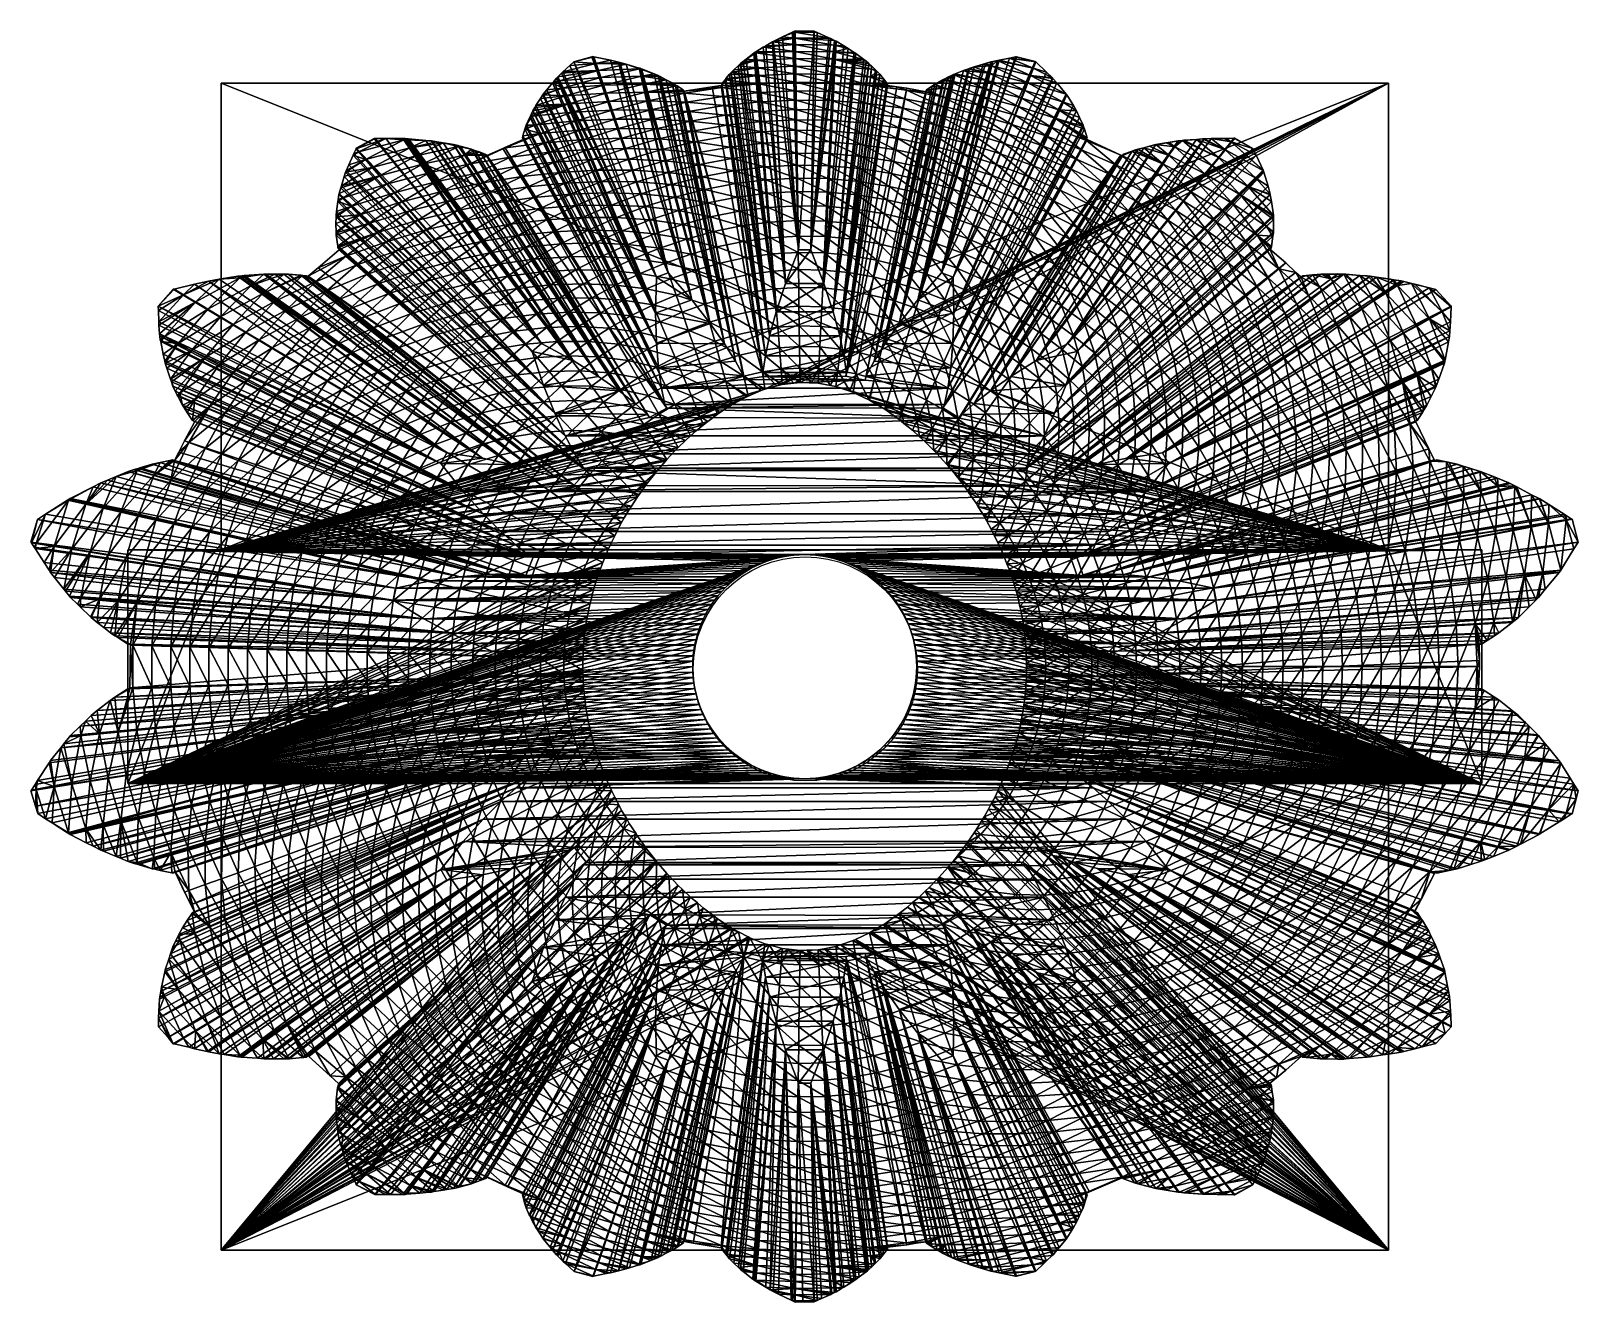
# Model space of a CAD drawing. Extents: x -33.1 to 33.1, y -27.2 to 27.2.
import ezdxf

# ---------------------------------------------------------------- set-up
doc = ezdxf.new("R2010")
doc.units = 0
doc.header["$MEASUREMENT"] = 0
for name, color, linetype in [('ObjLayer', 2, 'Continuous'), ('STL2DXF', 7, 'Continuous'), ('Temp', 7, 'Continuous')]:
    doc.layers.add(name, color=color, linetype=linetype)

msp = doc.modelspace()

# ---------------------------------------------------------------- linework, layer by layer
at = {"layer": 'ObjLayer'}
for p, q in [((-0.528, 27.183, 29.315), (-0.946, 26.984, 28.688)), ((-0.434, 27.226, 29.457), (-0.528, 27.183, 29.315)), ((-0.41, 27.236, 29.495), (-0.434, 27.226, 29.457)), ((-0.269, 17.853, 36.5), (-0.434, 27.226, 29.457)), ((0.406, 27.228, 29.5), (-0.41, 27.236, 29.495)), ((0.406, 27.228, 29.5), (0.265, 17.853, 36.5)), ((0.528, 27.175, 29.313), (0.406, 27.228, 29.5)), ((1.033, 26.944, 28.55), (0.528, 27.175, 29.313)), ((-1.775, 26.539, 27.347), (-2.096, 26.346, 26.795)), ((-1.672, 26.601, 27.526), (-1.775, 26.539, 27.347)), ((-1.383, 26.768, 28.027), (-1.672, 26.601, 27.526)), ((-1.35, 26.787, 28.085), (-1.383, 26.768, 28.027)), ((-1.124, 26.899, 28.421), (-1.35, 26.787, 28.085)), ((-0.946, 26.984, 28.688), (-1.124, 26.899, 28.421)), ((1.118, 26.905, 28.421), (1.033, 26.944, 28.55)), ((1.276, 26.83, 28.184), (1.118, 26.905, 28.421)), ((1.347, 26.793, 28.08), (1.276, 26.83, 28.184)), ((1.668, 26.602, 27.526), (1.347, 26.793, 28.08)), ((1.854, 26.485, 27.208), (1.668, 26.602, 27.526)), ((-9.887, 25.918, 29.1), (-10.068, 25.754, 28.749)), ((-9.12, 26.122, 29.174), (-9.887, 25.918, 29.1)), ((-6.356, 16.685, 36.5), (-9.887, 25.918, 29.1)), ((-9.071, 26.134, 29.178), (-9.12, 26.122, 29.174)), ((-9.12, 26.122, 29.174), (-5.855, 16.868, 36.5)), ((-9.039, 26.128, 29.138), (-9.071, 26.134, 29.178)), ((-8.322, 25.977, 28.272), (-9.039, 26.128, 29.138)), ((-7.977, 25.903, 27.856), (-8.322, 25.977, 28.272)), ((-7.916, 25.886, 27.772), (-7.977, 25.903, 27.856)), ((-7.65, 25.809, 27.405), (-7.916, 25.886, 27.772)), ((-2.634, 25.933, 25.731), (-2.747, 25.842, 25.509)), ((-2.515, 26.027, 25.969), (-2.634, 25.933, 25.731)), ((-2.183, 26.284, 26.63), (-2.515, 26.027, 25.969)), ((-2.164, 26.298, 26.668), (-2.183, 26.284, 26.63)), ((-2.129, 26.325, 26.74), (-2.164, 26.298, 26.668)), ((-2.096, 26.346, 26.795), (-2.129, 26.325, 26.74)), ((2.124, 26.317, 26.746), (1.854, 26.485, 27.208)), ((2.182, 26.276, 26.629), (2.124, 26.317, 26.746)), ((2.532, 26.01, 25.927), (2.182, 26.276, 26.629)), ((2.629, 25.937, 25.732), (2.532, 26.01, 25.927)), ((2.744, 25.847, 25.504), (2.629, 25.937, 25.732)), ((2.867, 25.731, 25.209), (2.744, 25.847, 25.504)), ((5.851, 16.868, 36.5), (9.065, 26.128, 29.182)), ((9.876, 25.931, 29.113), (6.353, 16.685, 36.5)), ((7.974, 25.906, 27.853), (7.746, 25.838, 27.542)), ((8.057, 25.925, 27.951), (7.974, 25.906, 27.853)), ((8.25, 25.964, 28.186), (8.057, 25.925, 27.951)), ((8.322, 25.98, 28.273), (8.25, 25.964, 28.186)), ((8.768, 26.067, 28.821), (8.322, 25.98, 28.273)), ((9.029, 26.122, 29.138), (8.768, 26.067, 28.821)), ((9.065, 26.128, 29.182), (9.029, 26.122, 29.138)), ((9.876, 25.931, 29.113), (9.065, 26.128, 29.182)), ((9.896, 25.914, 29.075), (9.876, 25.931, 29.113)), ((10.36, 25.475, 28.178), (9.896, 25.914, 29.075)), ((-10.639, 25.209, 27.645), (-10.753, 25.076, 27.378)), ((-10.582, 25.267, 27.754), (-10.639, 25.209, 27.645)), ((-10.421, 25.424, 28.066), (-10.582, 25.267, 27.754)), ((-10.363, 25.479, 28.179), (-10.421, 25.424, 28.066)), ((-10.068, 25.754, 28.749), (-10.363, 25.479, 28.179)), ((-7.091, 25.647, 26.638), (-7.65, 25.809, 27.405)), ((-6.989, 25.611, 26.489), (-7.091, 25.647, 26.638)), ((-6.449, 25.395, 25.659), (-6.989, 25.611, 26.489)), ((-6.284, 25.328, 25.408), (-6.449, 25.395, 25.659)), ((-6.194, 25.283, 25.247), (-6.284, 25.328, 25.408)), ((-5.93, 25.147, 24.78), (-6.194, 25.283, 25.247)), ((-3.376, 25.191, 23.931), (-3.415, 25.142, 23.817)), ((-3.218, 25.383, 24.391), (-3.376, 25.191, 23.931)), ((-3.151, 25.45, 24.549), (-3.218, 25.383, 24.391)), ((-3.032, 25.569, 24.831), (-3.151, 25.45, 24.549)), ((-2.849, 25.745, 25.265), (-3.032, 25.569, 24.831)), ((-2.747, 25.842, 25.509), (-2.849, 25.745, 25.265)), ((3.026, 25.575, 24.832), (2.867, 25.731, 25.209)), ((3.083, 25.516, 24.699), (3.026, 25.575, 24.832)), ((3.214, 25.383, 24.392), (3.083, 25.516, 24.699)), ((3.373, 25.186, 23.93), (3.214, 25.383, 24.392)), ((3.516, 25.001, 23.518), (3.373, 25.186, 23.93)), ((6.123, 25.252, 25.121), (5.969, 25.172, 24.851)), ((6.281, 25.33, 25.405), (6.123, 25.252, 25.121)), ((6.372, 25.367, 25.545), (6.281, 25.33, 25.405)), ((6.448, 25.398, 25.66), (6.372, 25.367, 25.545)), ((6.807, 25.535, 26.221), (6.448, 25.398, 25.66)), ((7.01, 25.616, 26.534), (6.807, 25.535, 26.221)), ((7.046, 25.629, 26.591), (7.01, 25.616, 26.534)), ((7.263, 25.693, 26.887), (7.046, 25.629, 26.591)), ((7.647, 25.811, 27.405), (7.263, 25.693, 26.887)), ((7.746, 25.838, 27.542), (7.647, 25.811, 27.405)), ((10.614, 25.221, 27.688), (10.36, 25.475, 28.178)), ((10.633, 25.202, 27.651), (10.614, 25.221, 27.688)), ((10.802, 25.01, 27.256), (10.633, 25.202, 27.651)), ((-25, 5), (-25, 25)), ((-25, 25), (25, 25)), ((-25, 25, 4), (25, 25, 4)), ((-25, 5, 4), (-25, 25, 4)), ((-25, 25, 4), (-25, 25)), ((-11.198, 24.526, 26.334), (-11.223, 24.494, 26.275)), ((-11.052, 24.712, 26.678), (-11.198, 24.526, 26.334)), ((-10.805, 25.013, 27.256), (-11.052, 24.712, 26.678)), ((-10.753, 25.076, 27.378), (-10.805, 25.013, 27.256)), ((-5.673, 25.014, 24.329), (-5.93, 25.147, 24.78)), ((-5.547, 24.933, 24.07), (-5.673, 25.014, 24.329)), ((-5.462, 24.877, 23.897), (-5.547, 24.933, 24.07)), ((-5.205, 24.707, 23.373), (-5.462, 24.877, 23.897)), ((-5.194, 24.655, 23.244), (-5.205, 24.707, 23.373)), ((-5.16, 24.66, 23.243), (-5.194, 24.655, 23.244)), ((-5.194, 24.655, 23.244), (-2.597, 12.304, 36.5)), ((-3.964, 24.837, 23.239), (-5.16, 24.66, 23.243)), ((-3.58, 24.892, 23.24), (-3.964, 24.837, 23.239)), ((-3.546, 24.896, 23.241), (-3.58, 24.892, 23.24)), ((-3.415, 25.142, 23.817), (-3.556, 24.963, 23.408)), ((-3.556, 24.963, 23.408), (-3.546, 24.896, 23.241)), ((-1.765, 12.424, 36.5), (-3.546, 24.896, 23.241)), ((1.766, 12.45, 36.5), (3.544, 24.904, 23.286)), ((5.185, 24.633, 23.213), (2.588, 12.279, 36.5)), ((3.551, 24.956, 23.416), (3.516, 25.001, 23.518)), ((3.544, 24.904, 23.286), (3.551, 24.956, 23.416)), ((3.947, 24.844, 23.261), (3.544, 24.904, 23.286)), ((4.367, 24.783, 23.234), (3.947, 24.844, 23.261)), ((5.185, 24.633, 23.213), (4.367, 24.783, 23.234)), ((5.199, 24.699, 23.38), (5.185, 24.633, 23.213)), ((5.22, 24.713, 23.422), (5.199, 24.699, 23.38)), ((5.457, 24.874, 23.896), (5.22, 24.713, 23.422)), ((5.578, 24.952, 24.145), (5.457, 24.874, 23.896)), ((5.669, 25.012, 24.331), (5.578, 24.952, 24.145)), ((5.929, 25.152, 24.781), (5.669, 25.012, 24.331)), ((5.969, 25.172, 24.851), (5.929, 25.152, 24.781)), ((11.198, 24.53, 26.327), (10.802, 25.01, 27.256)), ((11.222, 24.498, 26.27), (11.198, 24.53, 26.327)), ((25, 25), (25, 5)), ((25, 25, 4), (25, 5, 4)), ((25, 25, 4), (25, 25)), ((-11.565, 23.958, 25.266), (-11.649, 23.818, 25.016)), ((-11.514, 24.039, 25.418), (-11.565, 23.958, 25.266)), ((-11.325, 24.338, 25.975), (-11.514, 24.039, 25.418)), ((-11.223, 24.494, 26.275), (-11.325, 24.338, 25.975)), ((11.51, 24.038, 25.417), (11.222, 24.498, 26.27)), ((11.643, 23.812, 25.022), (11.51, 24.038, 25.417)), ((-11.931, 23.195, 23.896), (-11.944, 23.154, 23.82)), ((-11.779, 23.541, 24.504), (-11.931, 23.195, 23.896)), ((-11.768, 23.566, 24.548), (-11.779, 23.541, 24.504)), ((-11.725, 23.66, 24.72), (-11.768, 23.566, 24.548)), ((-11.649, 23.818, 25.016), (-11.725, 23.66, 24.72)), ((11.775, 23.534, 24.502), (11.643, 23.812, 25.022)), ((11.926, 23.192, 23.9), (11.775, 23.534, 24.502)), ((-18.443, 22.621, 28.04), (-19.207, 22.211, 27.908)), ((-18.393, 22.634, 28.021), (-18.443, 22.621, 28.04)), ((-17.944, 22.631, 27.6), (-18.393, 22.634, 28.021)), ((-11.269, 13.849, 36.5), (-18.393, 22.634, 28.021)), ((-17.216, 22.627, 26.917), (-17.944, 22.631, 27.6)), ((-17.118, 22.624, 26.828), (-17.216, 22.627, 26.917)), ((-17.056, 22.619, 26.764), (-17.118, 22.624, 26.828)), ((-16.969, 22.612, 26.674), (-17.056, 22.619, 26.764)), ((-16.237, 22.547, 25.926), (-16.969, 22.612, 26.674)), ((-15.993, 22.525, 25.677), (-16.237, 22.547, 25.926)), ((-12.057, 22.579, 22.768), (-12.842, 22.247, 22.684)), ((-12.069, 22.736, 23.078), (-12.094, 22.648, 22.926)), ((-12.094, 22.648, 22.926), (-12.057, 22.579, 22.768)), ((-11.983, 23.026, 23.592), (-12.069, 22.736, 23.078)), ((-12.057, 22.579, 22.768), (-5.906, 11.072, 36.5)), ((-11.944, 23.154, 23.82), (-11.983, 23.026, 23.592)), ((5.915, 11.095, 36.5), (12.064, 22.598, 22.8)), ((11.265, 13.849, 36.5), (18.417, 22.637, 28.041)), ((11.941, 23.144, 23.81), (11.926, 23.192, 23.9)), ((11.979, 23.028, 23.592), (11.941, 23.144, 23.81)), ((12.092, 22.651, 22.923), (11.979, 23.028, 23.592)), ((12.064, 22.598, 22.8), (12.092, 22.651, 22.923)), ((12.095, 22.585, 22.795), (12.064, 22.598, 22.8)), ((13.544, 21.915, 22.591), (12.095, 22.585, 22.795)), ((16.04, 22.534, 25.721), (15.992, 22.529, 25.673)), ((16.187, 22.546, 25.873), (16.04, 22.534, 25.721)), ((16.24, 22.551, 25.927), (16.187, 22.546, 25.873)), ((16.781, 22.591, 26.494), (16.24, 22.551, 25.927)), ((17.044, 22.615, 26.763), (16.781, 22.591, 26.494)), ((17.11, 22.619, 26.833), (17.044, 22.615, 26.763)), ((17.404, 22.621, 27.108), (17.11, 22.619, 26.833)), ((17.944, 22.633, 27.6), (17.404, 22.621, 27.108)), ((18.063, 22.633, 27.713), (17.944, 22.633, 27.6)), ((18.384, 22.638, 28.009), (18.063, 22.633, 27.713)), ((18.417, 22.637, 28.041), (18.384, 22.638, 28.009)), ((19.196, 22.203, 27.916), (18.417, 22.637, 28.041)), ((-19.348, 21.912, 27.455), (-19.534, 21.496, 26.843)), ((-19.316, 21.984, 27.561), (-19.348, 21.912, 27.455)), ((-19.22, 22.186, 27.868), (-19.316, 21.984, 27.561)), ((-19.207, 22.211, 27.908), (-19.22, 22.186, 27.868)), ((-19.22, 22.186, 27.868), (-11.678, 13.506, 36.5)), ((-15.758, 22.488, 25.405), (-15.993, 22.525, 25.677)), ((-15.482, 22.443, 25.09), (-15.758, 22.488, 25.405)), ((-15.049, 22.371, 24.596), (-15.482, 22.443, 25.09)), ((-14.848, 22.322, 24.336), (-15.049, 22.371, 24.596)), ((-14.783, 22.305, 24.253), (-14.848, 22.322, 24.336)), ((-14.758, 22.299, 24.222), (-14.783, 22.305, 24.253)), ((-14.272, 22.17, 23.614), (-14.758, 22.299, 24.222)), ((-14.13, 22.119, 23.412), (-14.272, 22.17, 23.614)), ((-13.899, 22.037, 23.084), (-14.13, 22.119, 23.412)), ((-13.656, 21.948, 22.743), (-13.899, 22.037, 23.084)), ((-13.623, 21.894, 22.623), (-13.656, 21.948, 22.743)), ((-12.936, 22.206, 22.676), (-13.623, 21.894, 22.623)), ((-6.646, 10.675, 36.5), (-13.623, 21.894, 22.623)), ((-12.842, 22.247, 22.684), (-12.936, 22.206, 22.676)), ((6.629, 10.653, 36.5), (13.612, 21.883, 22.582)), ((19.196, 22.203, 27.916), (11.674, 13.506, 36.5)), ((13.581, 21.898, 22.586), (13.544, 21.915, 22.591)), ((13.612, 21.883, 22.582), (13.581, 21.898, 22.586)), ((13.654, 21.951, 22.739), (13.612, 21.883, 22.582)), ((14.025, 22.083, 23.269), (13.654, 21.951, 22.739)), ((14.128, 22.121, 23.412), (14.025, 22.083, 23.269)), ((14.268, 22.169, 23.616), (14.128, 22.121, 23.412)), ((14.521, 22.233, 23.941), (14.268, 22.169, 23.616)), ((14.771, 22.299, 24.252), (14.521, 22.233, 23.941)), ((15.042, 22.365, 24.603), (14.771, 22.299, 24.252)), ((15.479, 22.443, 25.09), (15.042, 22.365, 24.603)), ((15.608, 22.463, 25.239), (15.479, 22.443, 25.09)), ((15.992, 22.529, 25.673), (15.608, 22.463, 25.239)), ((19.343, 21.908, 27.455), (19.196, 22.203, 27.916)), ((19.636, 21.267, 26.501), (19.343, 21.908, 27.455)), ((-19.641, 21.244, 26.483), (-19.667, 21.182, 26.394)), ((-19.534, 21.496, 26.843), (-19.641, 21.244, 26.483)), ((19.643, 21.248, 26.475), (19.636, 21.267, 26.501)), ((19.668, 21.186, 26.39), (19.643, 21.248, 26.475)), ((-19.848, 20.595, 25.523), (-19.872, 20.514, 25.403)), ((-19.725, 21.004, 26.125), (-19.848, 20.595, 25.523)), ((-19.667, 21.182, 26.394), (-19.725, 21.004, 26.125)), ((19.843, 20.591, 25.523), (19.668, 21.186, 26.39)), ((19.935, 20.239, 25.034), (19.843, 20.591, 25.523)), ((-19.996, 19.935, 24.571), (-20.055, 19.499, 23.952)), ((-19.985, 20.011, 24.68), (-19.996, 19.935, 24.571)), ((-19.952, 20.223, 24.992), (-19.985, 20.011, 24.68)), ((-19.941, 20.265, 25.05), (-19.952, 20.223, 24.992)), ((-19.872, 20.514, 25.403), (-19.941, 20.265, 25.05)), ((19.941, 20.215, 25.001), (19.935, 20.239, 25.034)), ((19.99, 19.93, 24.571), (19.941, 20.215, 25.001)), ((20.072, 19.347, 23.735), (19.99, 19.93, 24.571)), ((-20.074, 19.271, 23.63), (-20.078, 18.993, 23.22)), ((-20.073, 19.345, 23.738), (-20.074, 19.271, 23.63)), ((-20.055, 19.499, 23.952), (-20.073, 19.345, 23.738)), ((20.073, 19.322, 23.696), (20.072, 19.347, 23.735)), ((20.075, 19.28, 23.63), (20.073, 19.322, 23.696)), ((20.077, 19.152, 23.442), (20.075, 19.28, 23.63)), ((-20.078, 18.993, 23.22), (-20.077, 18.631, 22.703)), ((-20.077, 18.631, 22.703), (-20.077, 18.58, 22.631)), ((-20.077, 18.58, 22.631), (-20.066, 18.488, 22.489)), ((20.053, 18.447, 22.44), (20.072, 18.58, 22.632)), ((20.072, 18.58, 22.632), (20.074, 18.632, 22.703)), ((20.074, 18.632, 22.703), (20.077, 19.152, 23.442)), ((-20.066, 18.488, 22.489), (-20.004, 18.016, 21.791)), ((-20.004, 18.016, 21.791), (-20, 17.991, 21.754)), ((-20, 17.991, 21.754), (-19.993, 17.94, 21.68)), ((-19.993, 17.94, 21.68), (-19.922, 17.876, 21.536)), ((19.928, 17.885, 21.579), (19.984, 17.935, 21.688)), ((19.984, 17.935, 21.688), (19.995, 18.007, 21.791)), ((19.995, 18.007, 21.791), (20.053, 18.447, 22.44)), ((-19.949, 17.853, 21.53), (-20.846, 17.088, 21.363)), ((-19.922, 17.876, 21.536), (-19.949, 17.853, 21.53)), ((-9.335, 8.385, 36.5), (-19.922, 17.876, 21.536)), ((-0.827, 16.422, 36.5), (-0.269, 17.853, 36.5)), ((-0.269, 17.853, 36.5), (0.265, 17.853, 36.5)), ((0.265, 17.853, 36.5), (0.824, 16.422, 36.5)), ((9.35, 8.403, 36.5), (19.928, 17.885, 21.579)), ((20.605, 17.298, 21.402), (19.928, 17.885, 21.579)), ((21.036, 16.891, 21.31), (20.605, 17.298, 21.402)), ((-25.087, 16.594, 24.789), (-25.543, 16.519, 25.165)), ((-24.287, 16.726, 24.128), (-25.087, 16.594, 24.789)), ((-24.23, 16.734, 24.083), (-24.287, 16.726, 24.128)), ((-24.106, 16.744, 23.975), (-24.23, 16.734, 24.083)), ((-24.018, 16.751, 23.898), (-24.106, 16.744, 23.975)), ((-23.169, 16.813, 23.168), (-24.018, 16.751, 23.898)), ((-23.086, 16.819, 23.096), (-23.169, 16.813, 23.168)), ((-22.691, 16.82, 22.72), (-23.086, 16.819, 23.096)), ((-22.308, 16.818, 22.362), (-22.691, 16.82, 22.72)), ((-22.129, 16.817, 22.194), (-22.308, 16.818, 22.362)), ((-21.584, 16.771, 21.631), (-22.129, 16.817, 22.194)), ((-21.511, 16.764, 21.557), (-21.584, 16.771, 21.631)), ((-21.349, 16.749, 21.393), (-21.511, 16.764, 21.557)), ((-21.29, 16.703, 21.284), (-21.349, 16.749, 21.393)), ((-21.263, 16.727, 21.288), (-21.29, 16.703, 21.284)), ((-20.846, 17.088, 21.363), (-21.263, 16.727, 21.288)), ((-21.263, 16.727, 21.288), (-9.894, 7.759, 36.5)), ((-6.392, 15.15, 36.5), (-6.356, 16.685, 36.5)), ((-6.356, 16.685, 36.5), (-5.855, 16.868, 36.5)), ((-5.855, 16.868, 36.5), (-4.841, 15.715, 36.5)), ((4.837, 15.715, 36.5), (5.851, 16.868, 36.5)), ((5.851, 16.868, 36.5), (6.353, 16.685, 36.5)), ((6.353, 16.685, 36.5), (6.388, 15.15, 36.5)), ((21.26, 16.682, 21.261), (9.87, 7.743, 36.5)), ((21.26, 16.682, 21.261), (21.036, 16.891, 21.31)), ((21.339, 16.744, 21.401), (21.26, 16.682, 21.261)), ((21.498, 16.76, 21.557), (21.339, 16.744, 21.401)), ((21.765, 16.783, 21.834), (21.498, 16.76, 21.557)), ((22.125, 16.817, 22.194), (21.765, 16.783, 21.834)), ((22.309, 16.82, 22.361), (22.125, 16.817, 22.194)), ((22.424, 16.819, 22.47), (22.309, 16.82, 22.361)), ((22.838, 16.824, 22.852), (22.424, 16.819, 22.47)), ((23.086, 16.822, 23.092), (22.838, 16.824, 22.852)), ((23.174, 16.816, 23.167), (23.086, 16.822, 23.092)), ((23.78, 16.763, 23.708), (23.174, 16.816, 23.167)), ((24.09, 16.74, 23.976), (23.78, 16.763, 23.708)), ((24.218, 16.728, 24.092), (24.09, 16.74, 23.976)), ((24.49, 16.684, 24.316), (24.218, 16.728, 24.092)), ((25.087, 16.595, 24.789), (24.49, 16.684, 24.316)), ((25.236, 16.57, 24.912), (25.087, 16.595, 24.789)), ((25.544, 16.523, 25.16), (25.236, 16.57, 24.912)), ((-27.047, 16.166, 26.305), (-27.688, 15.443, 26.16)), ((-27.009, 16.176, 26.274), (-27.047, 16.166, 26.305)), ((-26.132, 16.381, 25.611), (-27.009, 16.176, 26.274)), ((-15.324, 9.161, 36.5), (-27.009, 16.176, 26.274)), ((-25.543, 16.519, 25.165), (-26.132, 16.381, 25.611)), ((-1.227, 15.202, 36.5), (-0.827, 16.422, 36.5)), ((0.824, 16.422, 36.5), (1.224, 15.202, 36.5)), ((15.32, 9.161, 36.5), (27.032, 16.159, 26.315)), ((25.659, 16.498, 25.243), (25.544, 16.523, 25.16)), ((25.993, 16.415, 25.504), (25.659, 16.498, 25.243)), ((26.134, 16.382, 25.611), (25.993, 16.415, 25.504)), ((26.752, 16.226, 26.1), (26.134, 16.382, 25.611)), ((27.032, 16.159, 26.315), (26.752, 16.226, 26.1)), ((27.695, 15.449, 26.151), (27.032, 16.159, 26.315)), ((-27.688, 15.443, 26.16), (-27.685, 15.257, 25.936)), ((-27.688, 15.443, 26.16), (-15.591, 8.699, 36.5)), ((-27.685, 15.257, 25.936), (-27.666, 14.779, 25.373)), ((-4.841, 15.715, 36.5), (-4.047, 14.704, 36.5)), ((4.044, 14.704, 36.5), (4.837, 15.715, 36.5)), ((27.695, 15.449, 26.151), (15.587, 8.699, 36.5)), ((27.661, 14.777, 25.373), (27.694, 15.417, 26.112)), ((27.694, 15.417, 26.112), (27.695, 15.449, 26.151)), ((-27.666, 14.779, 25.373), (-27.661, 14.636, 25.205)), ((-27.661, 14.636, 25.205), (-27.639, 14.255, 24.767)), ((-6.35, 13.866, 36.5), (-6.392, 15.15, 36.5)), ((-4.047, 14.704, 36.5), (-3.435, 13.83, 36.5)), ((-1.504, 14.17, 36.5), (-1.227, 15.202, 36.5)), ((1.224, 15.202, 36.5), (1.5, 14.17, 36.5)), ((3.431, 13.83, 36.5), (4.044, 14.704, 36.5)), ((6.388, 15.15, 36.5), (6.347, 13.866, 36.5)), ((27.631, 14.382, 24.932), (27.661, 14.777, 25.373)), ((-27.639, 14.255, 24.767), (-27.63, 14.154, 24.658)), ((-27.63, 14.154, 24.658), (-27.603, 14.008, 24.483)), ((-27.603, 14.008, 24.483), (-27.586, 13.924, 24.384)), ((-27.586, 13.924, 24.384), (-27.478, 13.388, 23.759)), ((-1.684, 13.31, 36.5), (-1.504, 14.17, 36.5)), ((1.5, 14.17, 36.5), (1.68, 13.31, 36.5)), ((27.426, 13.126, 23.445), (27.576, 13.917, 24.384)), ((27.576, 13.917, 24.384), (27.614, 14.148, 24.669)), ((27.614, 14.148, 24.669), (27.631, 14.382, 24.932)), ((-27.478, 13.388, 23.759), (-27.413, 13.09, 23.418)), ((-11.678, 13.506, 36.5), (-11.269, 13.849, 36.5)), ((-11.186, 12.051, 36.5), (-11.678, 13.506, 36.5)), ((-11.269, 13.849, 36.5), (-9.921, 13.112, 36.5)), ((-6.257, 12.802, 36.5), (-6.35, 13.866, 36.5)), ((-3.435, 13.83, 36.5), (-2.971, 13.083, 36.5)), ((-1.791, 12.604, 36.5), (-1.684, 13.31, 36.5)), ((1.68, 13.31, 36.5), (1.788, 12.604, 36.5)), ((2.967, 13.083, 36.5), (3.431, 13.83, 36.5)), ((6.347, 13.866, 36.5), (6.254, 12.802, 36.5)), ((9.918, 13.112, 36.5), (11.265, 13.849, 36.5)), ((11.674, 13.506, 36.5), (11.182, 12.051, 36.5)), ((11.265, 13.849, 36.5), (11.674, 13.506, 36.5)), ((-27.413, 13.09, 23.418), (-27.394, 13.001, 23.316)), ((-27.394, 13.001, 23.316), (-27.323, 12.781, 23.042)), ((-27.323, 12.781, 23.042), (-27.167, 12.317, 22.475)), ((-9.921, 13.112, 36.5), (-8.83, 12.435, 36.5)), ((-6.132, 11.932, 36.5), (-6.257, 12.802, 36.5)), ((-2.971, 13.083, 36.5), (-2.629, 12.457, 36.5)), ((-1.765, 12.424, 36.5), (-1.791, 12.604, 36.5)), ((1.788, 12.604, 36.5), (1.766, 12.45, 36.5)), ((2.625, 12.457, 36.5), (2.967, 13.083, 36.5)), ((6.254, 12.802, 36.5), (6.129, 11.932, 36.5)), ((8.826, 12.435, 36.5), (9.918, 13.112, 36.5)), ((27.16, 12.315, 22.476), (27.4, 13.005, 23.307)), ((27.4, 13.005, 23.307), (27.412, 13.056, 23.363)), ((27.412, 13.056, 23.363), (27.422, 13.103, 23.417)), ((27.422, 13.103, 23.417), (27.426, 13.126, 23.445)), ((-27.167, 12.317, 22.475), (-27.126, 12.196, 22.328)), ((-27.126, 12.196, 22.328), (-27.063, 12.017, 22.114)), ((-27.063, 12.017, 22.114), (-26.963, 11.806, 21.838)), ((-10.708, 10.859, 36.5), (-11.186, 12.051, 36.5)), ((-8.83, 12.435, 36.5), (-7.955, 11.822, 36.5)), ((-5.992, 11.233, 36.5), (-6.132, 11.932, 36.5)), ((-2.629, 12.457, 36.5), (-2.597, 12.304, 36.5)), ((-2.597, 12.304, 36.5), (-1.765, 12.424, 36.5)), ((-1.191, 12.027, 4), (-1.71, 11.885, 4)), ((-0.962, 12.085, 4), (-1.191, 12.027, 4)), ((-0.472, 12.144, 4), (-0.962, 12.085, 4)), ((-0.195, 12.175, 4), (-0.472, 12.144, 4)), ((0.295, 12.156, 4), (-0.195, 12.175, 4)), ((0.576, 12.145, 4), (0.295, 12.156, 4)), ((1.101, 12.042, 4), (0.576, 12.145, 4)), ((1.336, 11.998, 4), (1.101, 12.042, 4)), ((1.929, 11.796, 4), (1.336, 11.998, 4)), ((1.766, 12.45, 36.5), (2.588, 12.279, 36.5)), ((2.588, 12.279, 36.5), (2.625, 12.457, 36.5)), ((6.129, 11.932, 36.5), (5.988, 11.233, 36.5)), ((7.952, 11.822, 36.5), (8.826, 12.435, 36.5)), ((11.182, 12.051, 36.5), (10.704, 10.859, 36.5)), ((26.838, 11.574, 21.557), (27.029, 11.971, 22.071)), ((27.029, 11.971, 22.071), (27.049, 12.012, 22.124)), ((27.049, 12.012, 22.124), (27.16, 12.315, 22.476)), ((-26.963, 11.806, 21.838), (-26.876, 11.63, 21.616)), ((-26.876, 11.63, 21.616), (-26.851, 11.582, 21.556)), ((-26.851, 11.582, 21.556), (-26.655, 11.197, 21.081)), ((-7.955, 11.822, 36.5), (-7.264, 11.279, 36.5)), ((-7.264, 11.279, 36.5), (-6.729, 10.807, 36.5)), ((-2.84, 11.377, 4), (-3.073, 11.251, 4)), ((-2.486, 11.565, 4), (-2.84, 11.377, 4)), ((-2.427, 11.595, 4), (-2.486, 11.565, 4)), ((-1.862, 11.827, 4), (-2.427, 11.595, 4)), ((-1.71, 11.885, 4), (-1.862, 11.827, 4)), ((2.069, 11.75, 4), (1.929, 11.796, 4)), ((2.752, 11.43, 4), (2.069, 11.75, 4)), ((2.768, 11.423, 4), (2.752, 11.43, 4)), ((2.843, 11.379, 4), (2.768, 11.423, 4)), ((3.425, 11.028, 4), (2.843, 11.379, 4)), ((6.725, 10.807, 36.5), (7.261, 11.279, 36.5)), ((7.261, 11.279, 36.5), (7.952, 11.822, 36.5)), ((26.649, 11.196, 21.084), (26.838, 11.574, 21.557)), ((-26.655, 11.197, 21.081), (-26.574, 11.071, 20.908)), ((-26.574, 11.071, 20.908), (-26.453, 10.888, 20.662)), ((-26.453, 10.888, 20.662), (-26.227, 10.545, 20.204)), ((-10.256, 9.891, 36.5), (-10.708, 10.859, 36.5)), ((-6.729, 10.807, 36.5), (-6.646, 10.675, 36.5)), ((-6.646, 10.675, 36.5), (-5.906, 11.072, 36.5)), ((-5.906, 11.072, 36.5), (-5.992, 11.233, 36.5)), ((-3.742, 10.814, 4), (-4.154, 10.51, 4)), ((-3.63, 10.893, 4), (-3.742, 10.814, 4)), ((-3.105, 11.232, 4), (-3.63, 10.893, 4)), ((-3.073, 11.251, 4), (-3.105, 11.232, 4)), ((3.526, 10.954, 4), (3.425, 11.028, 4)), ((4.042, 10.592, 4), (3.526, 10.954, 4)), ((5.988, 11.233, 36.5), (5.915, 11.095, 36.5)), ((5.915, 11.095, 36.5), (6.629, 10.653, 36.5)), ((6.629, 10.653, 36.5), (6.725, 10.807, 36.5)), ((10.704, 10.859, 36.5), (10.253, 9.891, 36.5)), ((26.23, 10.548, 20.196), (26.455, 10.892, 20.661)), ((26.455, 10.892, 20.661), (26.533, 11.015, 20.834)), ((26.533, 11.015, 20.834), (26.649, 11.196, 21.084)), ((-26.121, 10.503, 20.074), (-26.574, 9.678, 19.953)), ((-26.227, 10.545, 20.204), (-26.121, 10.503, 20.074)), ((-11.637, 4.688, 36.5), (-26.121, 10.503, 20.074)), ((-4.647, 10.106, 4), (-4.897, 9.883, 4)), ((-4.339, 10.361, 4), (-4.647, 10.106, 4)), ((-4.154, 10.51, 4), (-4.339, 10.361, 4)), ((4.248, 10.419, 4), (4.042, 10.592, 4)), ((4.619, 10.125, 4), (4.248, 10.419, 4)), ((4.915, 9.85, 4), (4.619, 10.125, 4)), ((26.15, 10.516, 20.097), (11.658, 4.698, 36.5)), ((26.15, 10.516, 20.097), (26.23, 10.548, 20.196)), ((26.168, 10.484, 20.09), (26.15, 10.516, 20.097)), ((26.727, 9.325, 19.913), (26.168, 10.484, 20.09)), ((-26.574, 9.678, 19.953), (-26.815, 9.191, 19.908)), ((-9.841, 9.116, 36.5), (-10.256, 9.891, 36.5)), ((-5.418, 9.387, 4), (-5.553, 9.254, 4)), ((-5.113, 9.687, 4), (-5.418, 9.387, 4)), ((-4.897, 9.883, 4), (-5.113, 9.687, 4)), ((5.158, 9.637, 4), (4.915, 9.85, 4)), ((5.527, 9.262, 4), (5.158, 9.637, 4)), ((10.253, 9.891, 36.5), (9.838, 9.116, 36.5)), ((26.954, 8.86, 19.839), (26.727, 9.325, 19.913)), ((-27.951, 8.672, 20.728), (-28.478, 8.514, 21.158)), ((-27.605, 8.747, 20.428), (-27.951, 8.672, 20.728)), ((-27.192, 8.835, 20.073), (-27.605, 8.747, 20.428)), ((-27.075, 8.86, 19.973), (-27.192, 8.835, 20.073)), ((-26.99, 8.832, 19.876), (-27.075, 8.86, 19.973)), ((-26.815, 9.191, 19.908), (-26.99, 8.832, 19.876)), ((-26.99, 8.832, 19.876), (-11.949, 3.908, 36.5)), ((-15.591, 8.699, 36.5), (-15.324, 9.161, 36.5)), ((-14.631, 7.5, 36.5), (-15.591, 8.699, 36.5)), ((-15.324, 9.161, 36.5), (-13.805, 8.929, 36.5)), ((-13.805, 8.929, 36.5), (-12.548, 8.666, 36.5)), ((-12.548, 8.666, 36.5), (-11.517, 8.389, 36.5)), ((-9.47, 8.507, 36.5), (-9.841, 9.116, 36.5)), ((-5.967, 8.808, 4), (-6.355, 8.355, 4)), ((-5.903, 8.877, 4), (-5.967, 8.808, 4)), ((-5.553, 9.254, 4), (-5.903, 8.877, 4)), ((5.661, 9.134, 4), (5.527, 9.262, 4)), ((6.087, 8.662, 4), (5.661, 9.134, 4)), ((6.13, 8.617, 4), (6.087, 8.662, 4)), ((6.381, 8.316, 4), (6.13, 8.617, 4)), ((9.838, 9.116, 36.5), (9.467, 8.507, 36.5)), ((11.513, 8.389, 36.5), (12.545, 8.666, 36.5)), ((11.921, 3.9, 36.5), (26.968, 8.826, 19.836)), ((12.545, 8.666, 36.5), (13.802, 8.929, 36.5)), ((13.802, 8.929, 36.5), (15.32, 9.161, 36.5)), ((15.587, 8.699, 36.5), (14.627, 7.5, 36.5)), ((15.32, 9.161, 36.5), (15.587, 8.699, 36.5)), ((26.968, 8.826, 19.836), (26.954, 8.86, 19.839)), ((27.079, 8.862, 19.964), (26.968, 8.826, 19.836)), ((27.483, 8.774, 20.32), (27.079, 8.862, 19.964)), ((27.607, 8.747, 20.427), (27.483, 8.774, 20.32)), ((27.945, 8.671, 20.731), (27.607, 8.747, 20.427)), ((28.199, 8.592, 20.947), (27.945, 8.671, 20.731)), ((-29.867, 7.992, 22.336), (-30.152, 7.873, 22.58)), ((-29.501, 8.143, 22.026), (-29.867, 7.992, 22.336)), ((-28.986, 8.355, 21.594), (-29.501, 8.143, 22.026)), ((-28.722, 8.44, 21.361), (-28.986, 8.355, 21.594)), ((-28.551, 8.492, 21.219), (-28.722, 8.44, 21.361)), ((-28.478, 8.514, 21.158), (-28.551, 8.492, 21.219)), ((-11.517, 8.389, 36.5), (-10.681, 8.115, 36.5)), ((-10.681, 8.115, 36.5), (-10.017, 7.855, 36.5)), ((-9.894, 7.759, 36.5), (-9.335, 8.385, 36.5)), ((-9.335, 8.385, 36.5), (-9.47, 8.507, 36.5)), ((-6.381, 8.323, 4), (-6.736, 7.872, 4)), ((-6.359, 8.352, 4), (-6.381, 8.323, 4)), ((-6.355, 8.355, 4), (-6.359, 8.352, 4)), ((6.564, 8.089, 4), (6.381, 8.316, 4)), ((6.587, 8.057, 4), (6.564, 8.089, 4)), ((6.966, 7.55, 4), (6.587, 8.057, 4)), ((9.467, 8.507, 36.5), (9.35, 8.403, 36.5)), ((9.35, 8.403, 36.5), (9.87, 7.743, 36.5)), ((10.013, 7.855, 36.5), (10.678, 8.115, 36.5)), ((10.678, 8.115, 36.5), (11.513, 8.389, 36.5)), ((28.53, 8.491, 21.222), (28.199, 8.592, 20.947)), ((28.928, 8.365, 21.567), (28.53, 8.491, 21.222)), ((28.971, 8.352, 21.604), (28.928, 8.365, 21.567)), ((29.498, 8.143, 22.026), (28.971, 8.352, 21.604)), ((29.673, 8.072, 22.172), (29.498, 8.143, 22.026)), ((30.161, 7.876, 22.569), (29.673, 8.072, 22.172)), ((-30.483, 7.706, 22.848), (-31.469, 7.204, 23.652)), ((-30.152, 7.873, 22.58), (-30.483, 7.706, 22.848)), ((-13.774, 6.543, 36.5), (-14.631, 7.5, 36.5)), ((-10.017, 7.855, 36.5), (-9.894, 7.759, 36.5)), ((-7.091, 7.381, 4), (-7.159, 7.278, 4)), ((-6.773, 7.821, 4), (-7.091, 7.381, 4)), ((-6.736, 7.872, 4), (-6.773, 7.821, 4)), ((7.03, 7.45, 4), (6.966, 7.55, 4)), ((7.337, 7.005, 4), (7.03, 7.45, 4)), ((9.87, 7.743, 36.5), (10.013, 7.855, 36.5)), ((14.627, 7.5, 36.5), (13.77, 6.543, 36.5)), ((30.218, 7.848, 22.613), (30.161, 7.876, 22.569)), ((30.418, 7.744, 22.782), (30.218, 7.848, 22.613)), ((30.494, 7.705, 22.845), (30.418, 7.744, 22.782)), ((31.134, 7.367, 23.396), (30.494, 7.705, 22.845)), ((31.451, 7.201, 23.664), (31.134, 7.367, 23.396)), ((-31.578, 7.139, 23.737), (-32.514, 6.533, 24.549)), ((-31.51, 7.18, 23.684), (-31.578, 7.139, 23.737)), ((-31.469, 7.204, 23.652), (-31.51, 7.18, 23.684)), ((-7.515, 6.729, 4), (-7.733, 6.371, 4)), ((-7.424, 6.881, 4), (-7.515, 6.729, 4)), ((-7.159, 7.278, 4), (-7.424, 6.881, 4)), ((7.432, 6.843, 4), (7.337, 7.005, 4)), ((7.679, 6.452, 4), (7.432, 6.843, 4)), ((31.482, 7.183, 23.688), (31.451, 7.201, 23.664)), ((31.865, 6.941, 24.007), (31.482, 7.183, 23.688)), ((32.526, 6.531, 24.546), (31.865, 6.941, 24.007)), ((-32.857, 6.309, 24.85), (-33.144, 5.34, 24.764)), ((-32.514, 6.533, 24.549), (-32.857, 6.309, 24.85)), ((-32.857, 6.309, 24.85), (-17.53, 3.369, 36.5)), ((-13.019, 5.788, 36.5), (-13.774, 6.543, 36.5)), ((-7.843, 6.173, 4), (-8.02, 5.852, 4)), ((-7.733, 6.371, 4), (-7.843, 6.173, 4)), ((7.795, 6.235, 4), (7.679, 6.452, 4)), ((7.992, 5.892, 4), (7.795, 6.235, 4)), ((13.77, 6.543, 36.5), (13.015, 5.788, 36.5)), ((17.527, 3.369, 36.5), (32.87, 6.312, 24.837)), ((32.613, 6.475, 24.62), (32.526, 6.531, 24.546)), ((32.835, 6.336, 24.805), (32.613, 6.475, 24.62)), ((32.87, 6.312, 24.837), (32.835, 6.336, 24.805)), ((33.122, 5.337, 24.778), (32.87, 6.312, 24.837)), ((-33.144, 5.34, 24.764), (-33.125, 5.307, 24.727)), ((-33.125, 5.307, 24.727), (-33.011, 5.126, 24.539)), ((-17.623, 2.843, 36.5), (-33.125, 5.307, 24.727)), ((-12.363, 5.202, 36.5), (-13.019, 5.788, 36.5)), ((-8.284, 5.323, 4), (-8.41, 5.041, 4)), ((-8.141, 5.61, 4), (-8.284, 5.323, 4)), ((-8.02, 5.852, 4), (-8.141, 5.61, 4)), ((8.119, 5.626, 4), (7.992, 5.892, 4)), ((8.276, 5.326, 4), (8.119, 5.626, 4)), ((8.408, 5.017, 4), (8.276, 5.326, 4)), ((13.015, 5.788, 36.5), (12.36, 5.202, 36.5)), ((17.62, 2.843, 36.5), (33.122, 5.337, 24.778)), ((32.949, 5.049, 24.469), (33.122, 5.337, 24.778)), ((-33.011, 5.126, 24.539), (-32.967, 5.056, 24.467)), ((-32.967, 5.056, 24.467), (-32.582, 4.46, 23.856)), ((-29, -5), (-29, 5)), ((-29, 5), (-25, 5)), ((-29, -5, 4), (-29, 5, 4)), ((-29, 5, 4), (-25, 5, 4)), ((-29, 5, 4), (-29, 5)), ((-25, 5, 4), (-25, 5)), ((-11.806, 4.756, 36.5), (-12.363, 5.202, 36.5)), ((-11.949, 3.908, 36.5), (-11.637, 4.688, 36.5)), ((-11.637, 4.688, 36.5), (-11.806, 4.756, 36.5)), ((-8.524, 4.784, 4), (-8.651, 4.466, 4)), ((-8.41, 5.041, 4), (-8.524, 4.784, 4)), ((-1.393, 4.593), (-1.166, 4.656)), ((-1.166, 4.656), (-0.936, 4.708)), ((-0.936, 4.708), (-0.704, 4.748)), ((-0.704, 4.748), (-0.47, 4.777)), ((-0.47, 4.777), (-0.236, 4.794)), ((-0.236, 4.794), (0, 4.8)), ((0, 4.8), (0.236, 4.794)), ((0.236, 4.794), (0.47, 4.777)), ((0.47, 4.777), (0.704, 4.748)), ((0.704, 4.748), (0.936, 4.708)), ((0.936, 4.708), (1.166, 4.656)), ((1.166, 4.656), (1.393, 4.593)), ((8.531, 4.754, 4), (8.408, 5.017, 4)), ((8.661, 4.407, 4), (8.531, 4.754, 4)), ((11.803, 4.756, 36.5), (11.658, 4.698, 36.5)), ((11.658, 4.698, 36.5), (11.921, 3.9, 36.5)), ((12.36, 5.202, 36.5), (11.803, 4.756, 36.5)), ((25, 5), (29, 5)), ((25, 5, 4), (29, 5, 4)), ((25, 5, 4), (25, 5)), ((29, 5), (29, -5)), ((29, 5, 4), (29, -5, 4)), ((29, 5, 4), (29, 5)), ((32.386, 4.14, 23.513), (32.949, 5.049, 24.469)), ((-32.582, 4.46, 23.856), (-32.368, 4.132, 23.521)), ((-32.368, 4.132, 23.521), (-32.307, 4.04, 23.428)), ((-32.307, 4.04, 23.428), (-32.138, 3.825, 23.181)), ((-8.739, 4.236, 4), (-8.862, 3.885, 4)), ((-8.651, 4.466, 4), (-8.739, 4.236, 4)), ((-2.859, 3.855), (-2.667, 3.991)), ((-2.667, 3.991), (-2.468, 4.117)), ((-2.468, 4.117), (-2.263, 4.233)), ((-2.263, 4.233), (-2.052, 4.339)), ((-2.052, 4.339), (-1.617, 4.519)), ((-1.617, 4.519), (-1.393, 4.593)), ((1.393, 4.593), (1.617, 4.519)), ((1.617, 4.519), (1.837, 4.435)), ((1.837, 4.435), (2.052, 4.339)), ((2.052, 4.339), (2.263, 4.233)), ((2.263, 4.233), (2.468, 4.117)), ((2.468, 4.117), (2.667, 3.991)), ((2.667, 3.991), (2.859, 3.855)), ((8.757, 4.176, 4), (8.661, 4.407, 4)), ((8.881, 3.797, 4), (8.757, 4.176, 4)), ((31.721, 3.314, 22.603), (32.318, 4.041, 23.416)), ((32.318, 4.041, 23.416), (32.386, 4.14, 23.513)), ((-32.138, 3.825, 23.181), (-31.735, 3.318, 22.601)), ((-31.735, 3.318, 22.601), (-31.669, 3.236, 22.508)), ((-17.623, 2.843, 36.5), (-17.53, 3.369, 36.5)), ((-17.53, 3.369, 36.5), (-16.025, 3.67, 36.5)), ((-16.025, 3.67, 36.5), (-14.753, 3.852, 36.5)), ((-14.753, 3.852, 36.5), (-13.689, 3.945, 36.5)), ((-13.689, 3.945, 36.5), (-12.81, 3.973, 36.5)), ((-12.81, 3.973, 36.5), (-12.097, 3.957, 36.5)), ((-12.097, 3.957, 36.5), (-11.949, 3.908, 36.5)), ((-8.93, 3.679, 4), (-9.044, 3.298, 4)), ((-8.862, 3.885, 4), (-8.93, 3.679, 4)), ((-3.557, 3.223), (-3.394, 3.394)), ((-3.394, 3.394), (-3.223, 3.557)), ((-3.223, 3.557), (-3.045, 3.71)), ((-3.045, 3.71), (-2.859, 3.855)), ((2.859, 3.855), (3.045, 3.71)), ((3.045, 3.71), (3.223, 3.557)), ((3.223, 3.557), (3.394, 3.394)), ((3.394, 3.394), (3.557, 3.223)), ((8.954, 3.592, 4), (8.881, 3.797, 4)), ((9.066, 3.186, 4), (8.954, 3.592, 4)), ((11.921, 3.9, 36.5), (12.094, 3.957, 36.5)), ((12.094, 3.957, 36.5), (12.807, 3.973, 36.5)), ((12.807, 3.973, 36.5), (13.686, 3.945, 36.5)), ((13.686, 3.945, 36.5), (14.749, 3.852, 36.5)), ((14.749, 3.852, 36.5), (16.021, 3.67, 36.5)), ((16.021, 3.67, 36.5), (17.527, 3.369, 36.5)), ((17.527, 3.369, 36.5), (17.62, 2.843, 36.5)), ((31.429, 2.966, 22.221), (31.721, 3.314, 22.603)), ((-31.669, 3.236, 22.508), (-31.489, 3.013, 22.257)), ((-31.489, 3.013, 22.257), (-31.449, 2.967, 22.207)), ((-31.449, 2.967, 22.207), (-31.151, 2.675, 21.845)), ((-31.151, 2.675, 21.845), (-31.041, 2.568, 21.713)), ((-16.311, 2.044, 36.5), (-17.623, 2.843, 36.5)), ((-9.197, 2.707, 4), (-9.234, 2.539, 4)), ((-9.095, 3.113, 4), (-9.197, 2.707, 4)), ((-9.044, 3.298, 4), (-9.095, 3.113, 4)), ((-4.117, 2.468), (-3.991, 2.667)), ((-3.991, 2.667), (-3.855, 2.859)), ((-3.855, 2.859), (-3.71, 3.045)), ((-3.71, 3.045), (-3.557, 3.223)), ((3.557, 3.223), (3.71, 3.045)), ((3.71, 3.045), (3.855, 2.859)), ((3.855, 2.859), (3.991, 2.667)), ((3.991, 2.667), (4.117, 2.468)), ((9.121, 3.003, 4), (9.066, 3.186, 4)), ((9.218, 2.574, 4), (9.121, 3.003, 4)), ((17.62, 2.843, 36.5), (16.308, 2.044, 36.5)), ((31.033, 2.566, 21.714), (31.33, 2.865, 22.094)), ((31.33, 2.865, 22.094), (31.429, 2.966, 22.221)), ((-31.041, 2.568, 21.713), (-30.599, 2.141, 21.192)), ((-30.599, 2.141, 21.192), (-30.564, 2.108, 21.151)), ((-30.564, 2.108, 21.151), (-30.305, 1.898, 20.852)), ((-15.179, 1.438, 36.5), (-16.311, 2.044, 36.5)), ((-9.319, 2.111, 4), (-9.345, 1.958, 4)), ((-9.234, 2.539, 4), (-9.319, 2.111, 4)), ((-4.435, 1.837), (-4.339, 2.052)), ((-4.339, 2.052), (-4.233, 2.263)), ((-4.233, 2.263), (-4.117, 2.468)), ((4.117, 2.468), (4.233, 2.263)), ((4.233, 2.263), (4.339, 2.052)), ((4.339, 2.052), (4.435, 1.837)), ((9.258, 2.41, 4), (9.218, 2.574, 4)), ((9.337, 1.963, 4), (9.258, 2.41, 4)), ((16.308, 2.044, 36.5), (15.175, 1.438, 36.5)), ((30.362, 1.936, 20.892), (30.57, 2.108, 21.142)), ((30.57, 2.108, 21.142), (31.033, 2.566, 21.714)), ((-30.305, 1.898, 20.852), (-30.021, 1.672, 20.533)), ((-30.021, 1.672, 20.533), (-29.74, 1.448, 20.219)), ((-29.74, 1.448, 20.219), (-29.554, 1.325, 20.013)), ((-14.211, 0.987, 36.5), (-15.179, 1.438, 36.5)), ((-9.427, 1.369, 4), (-9.473, 0.911, 4)), ((-9.412, 1.512, 4), (-9.427, 1.369, 4)), ((-9.345, 1.958, 4), (-9.412, 1.512, 4)), ((-4.656, 1.166), (-4.593, 1.393)), ((-4.593, 1.393), (-4.519, 1.617)), ((-4.519, 1.617), (-4.435, 1.837)), ((4.435, 1.837), (4.519, 1.617)), ((4.519, 1.617), (4.593, 1.393)), ((4.593, 1.393), (4.656, 1.166)), ((9.366, 1.812, 4), (9.337, 1.963, 4)), ((9.423, 1.353, 4), (9.366, 1.812, 4)), ((9.443, 1.212, 4), (9.423, 1.353, 4)), ((15.175, 1.438, 36.5), (14.207, 0.987, 36.5)), ((29.546, 1.324, 20.014), (29.737, 1.448, 20.218)), ((29.737, 1.448, 20.218), (30.305, 1.891, 20.829)), ((30.305, 1.891, 20.829), (30.322, 1.905, 20.848)), ((30.322, 1.905, 20.848), (30.362, 1.936, 20.892)), ((-29.554, 1.325, 20.013), (-29.428, 1.243, 19.877)), ((-29.428, 1.243, 19.877), (-29, 0.965, 19.417)), ((-29, 0.965, 19.417), (-28.877, 0.961, 19.294)), ((-28.879, 0.923, 19.292), (-28.908, -0.911, 19.321)), ((-28.877, 0.961, 19.294), (-28.879, 0.923, 19.292)), ((-12.537, 0.426, 36.5), (-28.879, 0.923, 19.292)), ((-13.395, 0.66, 36.5), (-14.211, 0.987, 36.5)), ((-9.481, 0.775, 4), (-9.504, 0.308, 4)), ((-9.473, 0.911, 4), (-9.481, 0.775, 4)), ((-4.777, 0.47), (-4.748, 0.704)), ((-4.748, 0.704), (-4.708, 0.936)), ((-4.708, 0.936), (-4.656, 1.166)), ((4.656, 1.166), (4.708, 0.936)), ((4.708, 0.936), (4.748, 0.704)), ((4.748, 0.704), (4.777, 0.47)), ((9.478, 0.745, 4), (9.443, 1.212, 4)), ((9.489, 0.61, 4), (9.478, 0.745, 4)), ((28.891, 0.961, 19.337), (12.559, 0.432, 36.5)), ((14.207, 0.987, 36.5), (13.391, 0.66, 36.5)), ((28.891, 0.961, 19.337), (28.984, 0.964, 19.43)), ((28.899, 0.267, 19.305), (28.891, 0.961, 19.337)), ((28.984, 0.964, 19.43), (29.227, 1.12, 19.682)), ((29.227, 1.12, 19.682), (29.546, 1.324, 20.014)), ((-12.719, 0.432, 36.5), (-13.395, 0.66, 36.5)), ((-12.537, 0.426, 36.5), (-12.719, 0.432, 36.5)), ((-12.563, -0.413, 36.5), (-12.537, 0.426, 36.5)), ((-9.504, 0.308, 4), (-9.504, -0.162, 4)), ((-4.8, 0), (-4.794, 0.236)), ((-4.794, -0.236), (-4.8, 0)), ((-4.794, 0.236), (-4.777, 0.47)), ((4.777, 0.47), (4.794, 0.236)), ((4.794, 0.236), (4.8, 0)), ((9.501, 0.14, 4), (9.489, 0.61, 4)), ((9.493, -0.462, 4), (9.504, 0.007, 4)), ((9.504, 0.007, 4), (9.501, 0.14, 4)), ((12.559, 0.432, 36.5), (12.533, -0.413, 36.5)), ((12.715, 0.432, 36.5), (12.559, 0.432, 36.5)), ((13.391, 0.66, 36.5), (12.715, 0.432, 36.5)), ((28.861, -0.947, 19.306), (28.903, 0.007, 19.294)), ((28.903, 0.007, 19.294), (28.899, 0.267, 19.305)), ((-28.907, -0.948, 19.324), (-12.563, -0.413, 36.5)), ((-14.211, -0.974, 36.5), (-13.395, -0.647, 36.5)), ((-13.395, -0.647, 36.5), (-12.719, -0.419, 36.5)), ((-12.719, -0.419, 36.5), (-12.563, -0.413, 36.5)), ((-9.504, -0.162, 4), (-9.504, -0.295, 4)), ((-9.504, -0.295, 4), (-9.497, -0.428, 4)), ((-9.497, -0.428, 4), (-9.473, -0.898, 4)), ((-4.777, -0.47), (-4.794, -0.236)), ((-4.748, -0.704), (-4.777, -0.47)), ((4.777, -0.47), (4.748, -0.704)), ((4.794, -0.236), (4.777, -0.47)), ((4.8, 0), (4.794, -0.236)), ((9.454, -1.059, 4), (9.489, -0.596, 4)), ((9.489, -0.596, 4), (9.493, -0.462, 4)), ((12.533, -0.413, 36.5), (12.715, -0.419, 36.5)), ((12.533, -0.413, 36.5), (28.861, -0.947, 19.306)), ((12.715, -0.419, 36.5), (13.391, -0.647, 36.5)), ((13.391, -0.647, 36.5), (14.207, -0.974, 36.5)), ((-29.554, -1.311, 20.013), (-29.752, -1.444, 20.233)), ((-29, -0.951, 19.417), (-29.554, -1.311, 20.013)), ((-28.907, -0.948, 19.324), (-29, -0.951, 19.417)), ((-28.908, -0.911, 19.321), (-28.907, -0.948, 19.324)), ((-15.179, -1.425, 36.5), (-14.211, -0.974, 36.5)), ((-9.473, -0.898, 4), (-9.458, -1.035, 4)), ((-9.458, -1.035, 4), (-9.412, -1.499, 4)), ((-4.708, -0.936), (-4.748, -0.704)), ((-4.656, -1.166), (-4.708, -0.936)), ((-4.593, -1.393), (-4.656, -1.166)), ((4.656, -1.166), (4.593, -1.393)), ((4.708, -0.936), (4.656, -1.166)), ((4.748, -0.704), (4.708, -0.936)), ((9.386, -1.651, 4), (9.443, -1.199, 4)), ((9.443, -1.199, 4), (9.454, -1.059, 4)), ((14.207, -0.974, 36.5), (15.175, -1.425, 36.5)), ((28.984, -0.951, 19.43), (28.861, -0.947, 19.306)), ((29.103, -1.026, 19.552), (28.984, -0.951, 19.43)), ((29.546, -1.31, 20.014), (29.103, -1.026, 19.552)), ((29.738, -1.434, 20.218), (29.546, -1.31, 20.014)), ((-30.305, -1.884, 20.852), (-30.563, -2.094, 21.152)), ((-29.752, -1.444, 20.233), (-30.305, -1.884, 20.852)), ((-16.311, -2.031, 36.5), (-15.179, -1.425, 36.5)), ((-9.412, -1.499, 4), (-9.388, -1.644, 4)), ((-9.388, -1.644, 4), (-9.319, -2.098, 4)), ((-4.519, -1.617), (-4.593, -1.393)), ((-4.435, -1.837), (-4.519, -1.617)), ((-4.339, -2.052), (-4.435, -1.837)), ((4.435, -1.837), (4.339, -2.052)), ((4.519, -1.617), (4.435, -1.837)), ((4.593, -1.393), (4.519, -1.617)), ((9.289, -2.236, 4), (9.366, -1.799, 4)), ((9.366, -1.799, 4), (9.386, -1.651, 4)), ((15.175, -1.425, 36.5), (16.308, -2.031, 36.5)), ((30.322, -1.891, 20.848), (29.738, -1.434, 20.218)), ((30.362, -1.923, 20.892), (30.322, -1.891, 20.848)), ((30.57, -2.095, 21.142), (30.362, -1.923, 20.892)), ((-31.041, -2.554, 21.713), (-31.449, -2.954, 22.208)), ((-30.813, -2.335, 21.446), (-31.041, -2.554, 21.713)), ((-30.563, -2.094, 21.152), (-30.813, -2.335, 21.446)), ((-17.623, -2.829, 36.5), (-16.311, -2.031, 36.5)), ((-9.319, -2.098, 4), (-9.285, -2.255, 4)), ((-9.285, -2.255, 4), (-9.197, -2.693, 4)), ((-4.233, -2.263), (-4.339, -2.052)), ((-4.117, -2.468), (-4.233, -2.263)), ((-3.991, -2.667), (-4.117, -2.468)), ((4.117, -2.468), (3.991, -2.667)), ((4.233, -2.263), (4.117, -2.468)), ((4.339, -2.052), (4.233, -2.263)), ((9.164, -2.814, 4), (9.258, -2.396, 4)), ((9.258, -2.396, 4), (9.289, -2.236, 4)), ((16.308, -2.031, 36.5), (17.62, -2.829, 36.5)), ((30.874, -2.395, 21.516), (30.57, -2.095, 21.142)), ((31.033, -2.552, 21.714), (30.874, -2.395, 21.516)), ((31.402, -2.923, 22.182), (31.033, -2.552, 21.714)), ((-33.125, -5.293, 24.727), (-17.623, -2.829, 36.5)), ((-31.735, -3.305, 22.601), (-31.868, -3.473, 22.795)), ((-31.489, -3, 22.257), (-31.735, -3.305, 22.601)), ((-31.449, -2.954, 22.208), (-31.489, -3, 22.257)), ((-17.53, -3.355, 36.5), (-17.623, -2.829, 36.5)), ((-9.197, -2.693, 4), (-9.149, -2.866, 4)), ((-9.149, -2.866, 4), (-9.044, -3.284, 4)), ((-9.044, -3.284, 4), (-8.981, -3.478, 4)), ((-3.855, -2.859), (-3.991, -2.667)), ((-3.71, -3.045), (-3.855, -2.859)), ((-3.557, -3.223), (-3.71, -3.045)), ((-3.394, -3.394), (-3.557, -3.223)), ((3.557, -3.223), (3.394, -3.394)), ((3.71, -3.045), (3.557, -3.223)), ((3.855, -2.859), (3.71, -3.045)), ((3.991, -2.667), (3.855, -2.859)), ((9.012, -3.383, 4), (9.121, -2.989, 4)), ((9.121, -2.989, 4), (9.164, -2.814, 4)), ((17.62, -2.829, 36.5), (17.527, -3.355, 36.5)), ((17.62, -2.829, 36.5), (33.124, -5.324, 24.777)), ((31.431, -2.952, 22.22), (31.402, -2.923, 22.182)), ((31.721, -3.3, 22.603), (31.431, -2.952, 22.22)), ((31.898, -3.515, 22.843), (31.721, -3.3, 22.603)), ((-17.53, -3.355, 36.5), (-32.855, -6.295, 24.851)), ((-31.868, -3.473, 22.795), (-32.307, -4.026, 23.428)), ((-26.961, -8.809, 19.848), (-11.924, -3.886, 36.5)), ((-16.025, -3.657, 36.5), (-17.53, -3.355, 36.5)), ((-14.753, -3.839, 36.5), (-16.025, -3.657, 36.5)), ((-13.689, -3.932, 36.5), (-14.753, -3.839, 36.5)), ((-12.81, -3.96, 36.5), (-13.689, -3.932, 36.5)), ((-12.097, -3.943, 36.5), (-12.81, -3.96, 36.5)), ((-11.924, -3.886, 36.5), (-12.097, -3.943, 36.5)), ((-11.662, -4.684, 36.5), (-11.924, -3.886, 36.5)), ((-8.981, -3.478, 4), (-8.862, -3.871, 4)), ((-8.862, -3.871, 4), (-8.779, -4.089, 4)), ((-3.223, -3.557), (-3.394, -3.394)), ((-3.045, -3.71), (-3.223, -3.557)), ((-2.859, -3.855), (-3.045, -3.71)), ((-2.667, -3.991), (-2.859, -3.855)), ((2.859, -3.855), (2.667, -3.991)), ((3.045, -3.71), (2.859, -3.855)), ((3.223, -3.557), (3.045, -3.71)), ((3.394, -3.394), (3.223, -3.557)), ((8.757, -4.162, 4), (8.834, -3.945, 4)), ((8.834, -3.945, 4), (8.954, -3.578, 4)), ((8.954, -3.578, 4), (9.012, -3.383, 4)), ((11.945, -3.894, 36.5), (11.634, -4.675, 36.5)), ((12.094, -3.943, 36.5), (11.945, -3.894, 36.5)), ((11.945, -3.894, 36.5), (26.98, -8.855, 19.869)), ((12.807, -3.96, 36.5), (12.094, -3.943, 36.5)), ((13.686, -3.932, 36.5), (12.807, -3.96, 36.5)), ((14.749, -3.839, 36.5), (13.686, -3.932, 36.5)), ((16.021, -3.657, 36.5), (14.749, -3.839, 36.5)), ((17.527, -3.355, 36.5), (16.021, -3.657, 36.5)), ((32.835, -6.322, 24.805), (17.527, -3.355, 36.5)), ((32.318, -4.028, 23.416), (31.898, -3.515, 22.843)), ((-32.368, -4.118, 23.521), (-32.86, -4.878, 24.299)), ((-32.307, -4.026, 23.428), (-32.368, -4.118, 23.521)), ((-8.779, -4.089, 4), (-8.651, -4.452, 4)), ((-8.651, -4.452, 4), (-8.543, -4.699, 4)), ((-2.468, -4.117), (-2.667, -3.991)), ((-2.263, -4.233), (-2.468, -4.117)), ((-2.052, -4.339), (-2.263, -4.233)), ((-1.837, -4.435), (-2.052, -4.339)), ((-1.617, -4.519), (-1.837, -4.435)), ((-1.393, -4.593), (-1.617, -4.519)), ((-1.166, -4.656), (-1.393, -4.593)), ((1.393, -4.593), (1.166, -4.656)), ((1.617, -4.519), (1.393, -4.593)), ((1.837, -4.435), (1.617, -4.519)), ((2.052, -4.339), (1.837, -4.435)), ((2.263, -4.233), (2.052, -4.339)), ((2.468, -4.117), (2.263, -4.233)), ((2.667, -3.991), (2.468, -4.117)), ((8.531, -4.74, 4), (8.631, -4.497, 4)), ((8.631, -4.497, 4), (8.757, -4.162, 4)), ((32.388, -4.13, 23.516), (32.318, -4.028, 23.416)), ((32.79, -4.777, 24.195), (32.388, -4.13, 23.516)), ((-33.125, -5.293, 24.727), (-33.144, -5.327, 24.764)), ((-32.967, -5.043, 24.467), (-33.125, -5.293, 24.727)), ((-32.86, -4.878, 24.299), (-32.967, -5.043, 24.467)), ((-25, -5), (-29, -5)), ((-25, -5, 4), (-29, -5, 4)), ((-29, -5, 4), (-29, -5)), ((-11.662, -4.684, 36.5), (-26.143, -10.498, 20.109)), ((-25, -25), (-25, -5)), ((-25, -25, 4), (-25, -5, 4)), ((-25, -5, 4), (-25, -5)), ((-13.019, -5.774, 36.5), (-12.363, -5.188, 36.5)), ((-12.363, -5.188, 36.5), (-11.806, -4.742, 36.5)), ((-11.806, -4.742, 36.5), (-11.662, -4.684, 36.5)), ((-8.543, -4.699, 4), (-8.41, -5.027, 4)), ((-8.41, -5.027, 4), (-8.272, -5.308, 4)), ((-0.936, -4.708), (-1.166, -4.656)), ((-0.704, -4.748), (-0.936, -4.708)), ((-0.47, -4.777), (-0.704, -4.748)), ((-0.236, -4.794), (-0.47, -4.777)), ((0, -4.8), (-0.236, -4.794)), ((0.236, -4.794), (0, -4.8)), ((0.47, -4.777), (0.236, -4.794)), ((0.704, -4.748), (0.47, -4.777)), ((0.936, -4.708), (0.704, -4.748)), ((1.166, -4.656), (0.936, -4.708)), ((8.276, -5.313, 4), (8.403, -5.041, 4)), ((8.403, -5.041, 4), (8.531, -4.74, 4)), ((11.634, -4.675, 36.5), (11.803, -4.742, 36.5)), ((26.125, -10.492, 20.065), (11.634, -4.675, 36.5)), ((11.803, -4.742, 36.5), (12.36, -5.188, 36.5)), ((12.36, -5.188, 36.5), (13.015, -5.774, 36.5)), ((29, -5), (25, -5)), ((25, -5), (25, -25)), ((29, -5, 4), (25, -5, 4)), ((25, -5, 4), (25, -25, 4)), ((25, -5, 4), (25, -5)), ((29, -5, 4), (29, -5)), ((32.949, -5.036, 24.469), (32.79, -4.777, 24.195)), ((33.124, -5.324, 24.777), (32.949, -5.036, 24.469)), ((-33.144, -5.327, 24.764), (-32.947, -5.983, 24.824)), ((-13.774, -6.529, 36.5), (-13.019, -5.774, 36.5)), ((-8.272, -5.308, 4), (-8.141, -5.597, 4)), ((-8.141, -5.597, 4), (-7.965, -5.917, 4)), ((-7.965, -5.917, 4), (-7.843, -6.159, 4)), ((7.876, -6.099, 4), (7.992, -5.879, 4)), ((7.992, -5.879, 4), (8.151, -5.575, 4)), ((8.151, -5.575, 4), (8.276, -5.313, 4)), ((13.015, -5.774, 36.5), (13.77, -6.529, 36.5)), ((32.87, -6.299, 24.837), (33.038, -5.657, 24.797)), ((33.038, -5.657, 24.797), (33.124, -5.324, 24.777)), ((-32.947, -5.983, 24.824), (-32.855, -6.295, 24.851)), ((-32.855, -6.295, 24.851), (-32.514, -6.519, 24.549)), ((-32.514, -6.519, 24.549), (-32.237, -6.697, 24.312)), ((-14.631, -7.486, 36.5), (-13.774, -6.529, 36.5)), ((-7.843, -6.159, 4), (-7.622, -6.525, 4)), ((-7.622, -6.525, 4), (-7.515, -6.715, 4)), ((7.337, -6.991, 4), (7.578, -6.614, 4)), ((7.578, -6.614, 4), (7.679, -6.438, 4)), ((7.679, -6.438, 4), (7.876, -6.099, 4)), ((13.77, -6.529, 36.5), (14.627, -7.486, 36.5)), ((32.311, -6.652, 24.368), (32.526, -6.517, 24.546)), ((32.526, -6.517, 24.546), (32.835, -6.322, 24.805)), ((32.835, -6.322, 24.805), (32.87, -6.299, 24.837)), ((-32.237, -6.697, 24.312), (-31.578, -7.125, 23.737)), ((-31.578, -7.125, 23.737), (-31.51, -7.166, 23.684)), ((-31.51, -7.166, 23.684), (-31.469, -7.191, 23.652)), ((-31.469, -7.191, 23.652), (-30.773, -7.543, 23.088)), ((-7.515, -6.715, 4), (-7.24, -7.133, 4)), ((-7.24, -7.133, 4), (-7.159, -7.265, 4)), ((-7.159, -7.265, 4), (-6.818, -7.74, 4)), ((6.966, -7.537, 4), (7.257, -7.119, 4)), ((7.257, -7.119, 4), (7.337, -6.991, 4)), ((30.653, -7.608, 22.979), (31.452, -7.188, 23.664)), ((31.452, -7.188, 23.664), (31.482, -7.169, 23.688)), ((31.482, -7.169, 23.688), (32.311, -6.652, 24.368)), ((-30.773, -7.543, 23.088), (-30.483, -7.692, 22.848)), ((-30.483, -7.692, 22.848), (-30.15, -7.858, 22.582)), ((-30.15, -7.858, 22.582), (-30.032, -7.907, 22.484)), ((-30.032, -7.907, 22.484), (-29.501, -8.13, 22.026)), ((-21.271, -16.675, 21.251), (-9.874, -7.729, 36.5)), ((-15.591, -8.685, 36.5), (-14.631, -7.486, 36.5)), ((-10.017, -7.842, 36.5), (-10.681, -8.101, 36.5)), ((-9.874, -7.729, 36.5), (-10.017, -7.842, 36.5)), ((-9.354, -8.389, 36.5), (-9.874, -7.729, 36.5)), ((-6.818, -7.74, 4), (-6.773, -7.807, 4)), ((-6.773, -7.807, 4), (-6.381, -8.31, 4)), ((6.564, -8.075, 4), (6.913, -7.614, 4)), ((6.913, -7.614, 4), (6.966, -7.537, 4)), ((9.891, -7.745, 36.5), (9.331, -8.372, 36.5)), ((10.013, -7.842, 36.5), (9.891, -7.745, 36.5)), ((21.282, -16.686, 21.29), (9.891, -7.745, 36.5)), ((10.678, -8.101, 36.5), (10.013, -7.842, 36.5)), ((14.627, -7.486, 36.5), (15.587, -8.685, 36.5)), ((29.498, -8.13, 22.026), (30.161, -7.862, 22.569)), ((30.161, -7.862, 22.569), (30.218, -7.834, 22.613)), ((30.218, -7.834, 22.613), (30.494, -7.691, 22.845)), ((30.494, -7.691, 22.845), (30.653, -7.608, 22.979)), ((-29.501, -8.13, 22.026), (-29.308, -8.208, 21.867)), ((-29.308, -8.208, 21.867), (-28.985, -8.341, 21.594)), ((-28.985, -8.341, 21.594), (-28.722, -8.426, 21.361)), ((-28.722, -8.426, 21.361), (-28.551, -8.478, 21.219)), ((-28.551, -8.478, 21.219), (-27.949, -8.658, 20.73)), ((-9.354, -8.389, 36.5), (-19.938, -17.877, 21.57)), ((-11.517, -8.376, 36.5), (-12.548, -8.652, 36.5)), ((-10.681, -8.101, 36.5), (-11.517, -8.376, 36.5)), ((-9.841, -9.103, 36.5), (-9.47, -8.493, 36.5)), ((-9.47, -8.493, 36.5), (-9.354, -8.389, 36.5)), ((-6.381, -8.31, 4), (-6.355, -8.342, 4)), ((-6.355, -8.342, 4), (-6.351, -8.346, 4)), ((-6.351, -8.346, 4), (-5.903, -8.863, 4)), ((5.759, -9.019, 4), (6.13, -8.604, 4)), ((6.13, -8.604, 4), (6.162, -8.568, 4)), ((6.162, -8.568, 4), (6.381, -8.302, 4)), ((6.381, -8.302, 4), (6.546, -8.1, 4)), ((6.546, -8.1, 4), (6.564, -8.075, 4)), ((9.331, -8.372, 36.5), (9.467, -8.493, 36.5)), ((9.331, -8.372, 36.5), (19.914, -17.859, 21.542)), ((9.467, -8.493, 36.5), (9.838, -9.103, 36.5)), ((11.513, -8.376, 36.5), (10.678, -8.101, 36.5)), ((12.545, -8.652, 36.5), (11.513, -8.376, 36.5)), ((27.947, -8.659, 20.728), (28.53, -8.478, 21.222)), ((28.53, -8.478, 21.222), (28.975, -8.339, 21.601)), ((28.975, -8.339, 21.601), (29.133, -8.276, 21.728)), ((29.133, -8.276, 21.728), (29.498, -8.13, 22.026)), ((-27.949, -8.658, 20.73), (-27.841, -8.681, 20.638)), ((-27.841, -8.681, 20.638), (-27.605, -8.733, 20.428)), ((-27.686, -15.428, 26.162), (-15.591, -8.685, 36.5)), ((-27.605, -8.733, 20.428), (-27.11, -8.837, 20.011)), ((-27.11, -8.837, 20.011), (-27.071, -8.845, 19.977)), ((-27.071, -8.845, 19.977), (-26.961, -8.809, 19.848)), ((-15.324, -9.147, 36.5), (-27.009, -16.163, 26.274)), ((-26.961, -8.809, 19.848), (-26.574, -9.665, 19.953)), ((-15.324, -9.147, 36.5), (-15.591, -8.685, 36.5)), ((-13.805, -8.916, 36.5), (-15.324, -9.147, 36.5)), ((-12.548, -8.652, 36.5), (-13.805, -8.916, 36.5)), ((-10.256, -9.878, 36.5), (-9.841, -9.103, 36.5)), ((-5.903, -8.863, 4), (-5.817, -8.949, 4)), ((-5.817, -8.949, 4), (-5.418, -9.374, 4)), ((5.332, -9.458, 4), (5.661, -9.12, 4)), ((5.661, -9.12, 4), (5.759, -9.019, 4)), ((9.838, -9.103, 36.5), (10.253, -9.878, 36.5)), ((13.802, -8.916, 36.5), (12.545, -8.652, 36.5)), ((15.32, -9.147, 36.5), (13.802, -8.916, 36.5)), ((15.587, -8.685, 36.5), (15.32, -9.147, 36.5)), ((15.32, -9.147, 36.5), (27.034, -16.147, 26.313)), ((27.694, -15.403, 26.112), (15.587, -8.685, 36.5)), ((26.125, -10.492, 20.065), (26.98, -8.855, 19.869)), ((26.98, -8.855, 19.869), (26.995, -8.821, 19.867)), ((26.995, -8.821, 19.867), (27.079, -8.849, 19.964)), ((27.079, -8.849, 19.964), (27.607, -8.734, 20.427)), ((27.607, -8.734, 20.427), (27.806, -8.69, 20.602)), ((27.806, -8.69, 20.602), (27.947, -8.659, 20.728)), ((-26.574, -9.665, 19.953), (-26.291, -10.211, 20.056)), ((-10.708, -10.845, 36.5), (-10.256, -9.878, 36.5)), ((-5.418, -9.374, 4), (-5.232, -9.544, 4)), ((-5.232, -9.544, 4), (-4.897, -9.87, 4)), ((-4.897, -9.87, 4), (-4.592, -10.124, 4)), ((4.619, -10.111, 4), (4.88, -9.885, 4)), ((4.88, -9.885, 4), (5.158, -9.624, 4)), ((5.158, -9.624, 4), (5.332, -9.458, 4)), ((10.253, -9.878, 36.5), (10.704, -10.845, 36.5)), ((-26.243, -10.561, 20.25), (-26.453, -10.874, 20.662)), ((-26.291, -10.211, 20.056), (-26.143, -10.498, 20.109)), ((-26.223, -10.53, 20.209), (-26.243, -10.561, 20.25)), ((-26.143, -10.498, 20.109), (-26.223, -10.53, 20.209)), ((-4.592, -10.124, 4), (-4.339, -10.348, 4)), ((-4.339, -10.348, 4), (-3.897, -10.679, 4)), ((3.892, -10.69, 4), (4.042, -10.578, 4)), ((4.042, -10.578, 4), (4.401, -10.297, 4)), ((4.401, -10.297, 4), (4.619, -10.111, 4)), ((26.231, -10.535, 20.196), (26.125, -10.492, 20.065)), ((26.405, -10.8, 20.552), (26.231, -10.535, 20.196)), ((-26.653, -11.183, 21.083), (-26.804, -11.477, 21.445)), ((-26.453, -10.874, 20.662), (-26.653, -11.183, 21.083)), ((-13.613, -21.865, 22.588), (-6.633, -10.639, 36.5)), ((-5.918, -11.081, 36.5), (-12.092, -22.579, 22.929)), ((-11.186, -12.038, 36.5), (-10.708, -10.845, 36.5)), ((-7.264, -11.265, 36.5), (-7.955, -11.808, 36.5)), ((-6.729, -10.794, 36.5), (-7.264, -11.265, 36.5)), ((-6.633, -10.639, 36.5), (-6.729, -10.794, 36.5)), ((-5.918, -11.081, 36.5), (-6.633, -10.639, 36.5)), ((-6.132, -11.919, 36.5), (-5.992, -11.219, 36.5)), ((-5.992, -11.219, 36.5), (-5.918, -11.081, 36.5)), ((-3.897, -10.679, 4), (-3.742, -10.801, 4)), ((-3.742, -10.801, 4), (-3.149, -11.188, 4)), ((-3.149, -11.188, 4), (-3.105, -11.219, 4)), ((-3.105, -11.219, 4), (-2.84, -11.364, 4)), ((2.843, -11.366, 4), (3.352, -11.062, 4)), ((3.352, -11.062, 4), (3.425, -11.015, 4)), ((3.425, -11.015, 4), (3.892, -10.69, 4)), ((6.643, -10.661, 36.5), (5.902, -11.059, 36.5)), ((5.902, -11.059, 36.5), (5.988, -11.219, 36.5)), ((5.902, -11.059, 36.5), (12.055, -22.569, 22.764)), ((5.988, -11.219, 36.5), (6.129, -11.919, 36.5)), ((6.725, -10.794, 36.5), (6.643, -10.661, 36.5)), ((7.261, -11.265, 36.5), (6.725, -10.794, 36.5)), ((13.59, -21.899, 22.62), (6.725, -10.794, 36.5)), ((7.952, -11.808, 36.5), (7.261, -11.265, 36.5)), ((10.704, -10.845, 36.5), (11.182, -12.038, 36.5)), ((26.455, -10.879, 20.661), (26.405, -10.8, 20.552)), ((26.651, -11.183, 21.081), (26.455, -10.879, 20.661)), ((26.725, -11.329, 21.262), (26.651, -11.183, 21.081)), ((-26.963, -11.793, 21.838), (-27.062, -12.003, 22.115)), ((-26.851, -11.568, 21.556), (-26.963, -11.793, 21.838)), ((-26.804, -11.477, 21.445), (-26.851, -11.568, 21.556)), ((-7.955, -11.808, 36.5), (-8.83, -12.421, 36.5)), ((-6.257, -12.789, 36.5), (-6.132, -11.919, 36.5)), ((-2.84, -11.364, 4), (-2.427, -11.581, 4)), ((-2.427, -11.581, 4), (-2.346, -11.613, 4)), ((-2.346, -11.613, 4), (-1.71, -11.872, 4)), ((-1.71, -11.872, 4), (-1.517, -11.921, 4)), ((-1.517, -11.921, 4), (-0.962, -12.072, 4)), ((1.336, -11.984, 4), (1.529, -11.922, 4)), ((1.529, -11.922, 4), (2.069, -11.736, 4)), ((2.069, -11.736, 4), (2.176, -11.689, 4)), ((2.176, -11.689, 4), (2.768, -11.409, 4)), ((2.768, -11.409, 4), (2.779, -11.403, 4)), ((2.779, -11.403, 4), (2.843, -11.366, 4)), ((6.129, -11.919, 36.5), (6.254, -12.789, 36.5)), ((8.826, -12.421, 36.5), (7.952, -11.808, 36.5)), ((26.838, -11.561, 21.557), (26.725, -11.329, 21.262)), ((26.999, -11.887, 21.973), (26.838, -11.561, 21.557)), ((27.053, -12.001, 22.121), (26.999, -11.887, 21.973)), ((-27.239, -12.525, 22.75), (-27.393, -12.987, 23.318)), ((-27.167, -12.304, 22.475), (-27.239, -12.525, 22.75)), ((-27.062, -12.003, 22.115), (-27.167, -12.304, 22.475)), ((-11.678, -13.493, 36.5), (-11.186, -12.038, 36.5)), ((-8.83, -12.421, 36.5), (-9.921, -13.099, 36.5)), ((-5.157, -24.632, 23.207), (-2.591, -12.265, 36.5)), ((-1.769, -12.436, 36.5), (-3.582, -24.893, 23.276)), ((-2.629, -12.443, 36.5), (-2.971, -13.069, 36.5)), ((-2.591, -12.265, 36.5), (-2.629, -12.443, 36.5)), ((-1.769, -12.436, 36.5), (-2.591, -12.265, 36.5)), ((-1.791, -12.591, 36.5), (-1.769, -12.436, 36.5)), ((-0.962, -12.072, 4), (-0.698, -12.102, 4)), ((-0.698, -12.102, 4), (-0.195, -12.162, 4)), ((-0.195, -12.162, 4), (0.09, -12.151, 4)), ((0.09, -12.151, 4), (0.576, -12.131, 4)), ((0.576, -12.131, 4), (0.834, -12.083, 4)), ((0.834, -12.083, 4), (1.336, -11.984, 4)), ((2.593, -12.29, 36.5), (1.762, -12.411, 36.5)), ((1.762, -12.411, 36.5), (1.788, -12.591, 36.5)), ((3.542, -24.877, 23.247), (1.762, -12.411, 36.5)), ((2.625, -12.443, 36.5), (2.593, -12.29, 36.5)), ((2.593, -12.29, 36.5), (5.2, -24.688, 23.378)), ((2.967, -13.069, 36.5), (2.625, -12.443, 36.5)), ((9.918, -13.099, 36.5), (8.826, -12.421, 36.5)), ((11.182, -12.038, 36.5), (11.674, -13.493, 36.5)), ((27.16, -12.301, 22.476), (27.053, -12.001, 22.121)), ((27.223, -12.477, 22.683), (27.16, -12.301, 22.476)), ((27.4, -12.992, 23.307), (27.223, -12.477, 22.683)), ((-27.413, -13.076, 23.418), (-27.548, -13.731, 24.178)), ((-27.393, -12.987, 23.318), (-27.413, -13.076, 23.418)), ((-9.921, -13.099, 36.5), (-11.269, -13.836, 36.5)), ((-6.35, -13.853, 36.5), (-6.257, -12.789, 36.5)), ((-2.971, -13.069, 36.5), (-3.435, -13.816, 36.5)), ((-1.684, -13.296, 36.5), (-1.791, -12.591, 36.5)), ((1.788, -12.591, 36.5), (1.68, -13.296, 36.5)), ((3.431, -13.816, 36.5), (2.967, -13.069, 36.5)), ((6.254, -12.789, 36.5), (6.347, -13.853, 36.5)), ((11.265, -13.836, 36.5), (9.918, -13.099, 36.5)), ((27.412, -13.042, 23.363), (27.4, -12.992, 23.307)), ((27.422, -13.089, 23.417), (27.412, -13.042, 23.363)), ((27.537, -13.684, 24.119), (27.422, -13.089, 23.417)), ((-27.586, -13.91, 24.384), (-27.629, -14.141, 24.658)), ((-27.548, -13.731, 24.178), (-27.586, -13.91, 24.384)), ((-19.207, -22.197, 27.908), (-11.678, -13.493, 36.5)), ((-11.269, -13.836, 36.5), (-18.383, -22.615, 28.02)), ((-11.269, -13.836, 36.5), (-11.678, -13.493, 36.5)), ((-6.392, -15.137, 36.5), (-6.35, -13.853, 36.5)), ((-3.435, -13.816, 36.5), (-4.047, -14.691, 36.5)), ((-1.504, -14.157, 36.5), (-1.684, -13.296, 36.5)), ((1.68, -13.296, 36.5), (1.5, -14.157, 36.5)), ((4.044, -14.691, 36.5), (3.431, -13.816, 36.5)), ((6.347, -13.853, 36.5), (6.388, -15.137, 36.5)), ((11.674, -13.493, 36.5), (11.265, -13.836, 36.5)), ((11.265, -13.836, 36.5), (18.384, -22.624, 28.009)), ((19.2, -22.193, 27.912), (11.674, -13.493, 36.5)), ((27.576, -13.904, 24.384), (27.537, -13.684, 24.119)), ((27.618, -14.137, 24.666), (27.576, -13.904, 24.384)), ((-27.639, -14.241, 24.767), (-27.666, -14.765, 25.373)), ((-27.629, -14.141, 24.658), (-27.639, -14.241, 24.767)), ((-1.227, -15.188, 36.5), (-1.504, -14.157, 36.5)), ((1.5, -14.157, 36.5), (1.224, -15.188, 36.5)), ((27.631, -14.298, 24.844), (27.618, -14.137, 24.666)), ((27.661, -14.764, 25.373), (27.631, -14.298, 24.844)), ((-27.674, -15.063, 25.73), (-27.686, -15.428, 26.162)), ((-27.666, -14.765, 25.373), (-27.674, -15.063, 25.73)), ((-6.356, -16.672, 36.5), (-6.392, -15.137, 36.5)), ((-4.047, -14.691, 36.5), (-4.841, -15.701, 36.5)), ((-0.827, -16.409, 36.5), (-1.227, -15.188, 36.5)), ((1.224, -15.188, 36.5), (0.824, -16.409, 36.5)), ((4.837, -15.701, 36.5), (4.044, -14.691, 36.5)), ((6.388, -15.137, 36.5), (6.353, -16.672, 36.5)), ((27.672, -14.936, 25.569), (27.661, -14.764, 25.373)), ((27.694, -15.403, 26.112), (27.672, -14.936, 25.569)), ((-27.686, -15.428, 26.162), (-27.273, -15.894, 26.255)), ((-27.273, -15.894, 26.255), (-27.047, -16.153, 26.305)), ((-4.841, -15.701, 36.5), (-5.855, -16.854, 36.5)), ((5.851, -16.854, 36.5), (4.837, -15.701, 36.5)), ((27.034, -16.147, 26.313), (27.438, -15.714, 26.213)), ((27.438, -15.714, 26.213), (27.695, -15.436, 26.151)), ((27.695, -15.436, 26.151), (27.694, -15.403, 26.112)), ((-27.047, -16.153, 26.305), (-27.009, -16.163, 26.274)), ((-27.009, -16.163, 26.274), (-26.376, -16.308, 25.8)), ((-26.376, -16.308, 25.8), (-26.132, -16.368, 25.611)), ((-26.132, -16.368, 25.611), (-25.598, -16.488, 25.217)), ((-25.598, -16.488, 25.217), (-25.537, -16.503, 25.17)), ((-25.537, -16.503, 25.17), (-25.087, -16.581, 24.789)), ((-0.269, -17.839, 36.5), (-0.827, -16.409, 36.5)), ((0.824, -16.409, 36.5), (0.265, -17.839, 36.5)), ((25.087, -16.582, 24.789), (25.545, -16.51, 25.16)), ((25.545, -16.51, 25.16), (25.659, -16.484, 25.243)), ((25.659, -16.484, 25.243), (26.134, -16.369, 25.611)), ((26.134, -16.369, 25.611), (26.452, -16.292, 25.856)), ((26.452, -16.292, 25.856), (27.034, -16.147, 26.313)), ((-25.087, -16.581, 24.789), (-24.867, -16.615, 24.612)), ((-24.867, -16.615, 24.612), (-24.287, -16.712, 24.128)), ((-24.287, -16.712, 24.128), (-24.23, -16.72, 24.083)), ((-24.23, -16.72, 24.083), (-24.15, -16.726, 24.014)), ((-24.15, -16.726, 24.014), (-24.106, -16.73, 23.975)), ((-24.106, -16.73, 23.975), (-23.435, -16.778, 23.403)), ((-23.435, -16.778, 23.403), (-23.169, -16.8, 23.168)), ((-23.169, -16.8, 23.168), (-23.085, -16.805, 23.097)), ((-23.085, -16.805, 23.097), (-22.749, -16.803, 22.785)), ((-22.749, -16.803, 22.785), (-22.308, -16.804, 22.362)), ((-22.308, -16.804, 22.362), (-22.127, -16.802, 22.196)), ((-22.127, -16.802, 22.196), (-22.09, -16.799, 22.159)), ((-22.09, -16.799, 22.159), (-21.511, -16.751, 21.557)), ((-21.511, -16.751, 21.557), (-21.465, -16.746, 21.511)), ((-21.465, -16.746, 21.511), (-21.349, -16.736, 21.393)), ((-21.349, -16.736, 21.393), (-21.271, -16.675, 21.251)), ((-21.271, -16.675, 21.251), (-21.246, -16.7, 21.256)), ((-21.246, -16.7, 21.256), (-20.324, -17.527, 21.479)), ((-9.878, -25.912, 29.118), (-6.356, -16.672, 36.5)), ((-5.855, -16.854, 36.5), (-9.043, -26.115, 29.143)), ((-5.855, -16.854, 36.5), (-6.356, -16.672, 36.5)), ((6.353, -16.672, 36.5), (5.851, -16.854, 36.5)), ((5.851, -16.854, 36.5), (9.029, -26.108, 29.138)), ((9.876, -25.918, 29.113), (6.353, -16.672, 36.5)), ((20.605, -17.284, 21.402), (21.282, -16.686, 21.29)), ((21.282, -16.686, 21.29), (21.341, -16.732, 21.399)), ((21.341, -16.732, 21.399), (21.498, -16.747, 21.557)), ((21.498, -16.747, 21.557), (22.096, -16.802, 22.16)), ((22.096, -16.802, 22.16), (22.127, -16.805, 22.192)), ((22.127, -16.805, 22.192), (22.309, -16.806, 22.361)), ((22.309, -16.806, 22.361), (22.838, -16.81, 22.852)), ((22.838, -16.81, 22.852), (23.087, -16.809, 23.091)), ((23.087, -16.809, 23.091), (23.174, -16.802, 23.167)), ((23.174, -16.802, 23.167), (23.325, -16.791, 23.299)), ((23.325, -16.791, 23.299), (24.09, -16.726, 23.976)), ((24.09, -16.726, 23.976), (24.219, -16.715, 24.091)), ((24.219, -16.715, 24.091), (24.757, -16.634, 24.52)), ((24.757, -16.634, 24.52), (25.087, -16.582, 24.789)), ((-20.324, -17.527, 21.479), (-19.965, -17.854, 21.563)), ((-19.938, -17.877, 21.57), (-20.004, -18.003, 21.791)), ((-19.965, -17.854, 21.563), (-19.938, -17.877, 21.57)), ((-0.41, -27.222, 29.495), (-0.269, -17.839, 36.5)), ((0.265, -17.839, 36.5), (-0.269, -17.839, 36.5)), ((0.265, -17.839, 36.5), (0.406, -27.215, 29.5)), ((19.914, -17.859, 21.542), (20.212, -17.613, 21.48)), ((19.985, -17.922, 21.687), (19.914, -17.859, 21.542)), ((20.212, -17.613, 21.48), (20.605, -17.284, 21.402)), ((-20.008, -18.041, 21.85), (-20.076, -18.566, 22.632)), ((-20.004, -18.003, 21.791), (-20.008, -18.041, 21.85)), ((19.995, -17.994, 21.791), (19.985, -17.922, 21.687)), ((20.028, -18.222, 22.118), (19.995, -17.994, 21.791)), ((20.073, -18.567, 22.631), (20.028, -18.222, 22.118)), ((-20.076, -18.566, 22.632), (-20.077, -18.617, 22.703)), ((-20.077, -18.617, 22.703), (-20.074, -18.861, 23.06)), ((-20.074, -18.861, 23.06), (-20.074, -19.257, 23.63)), ((20.074, -18.618, 22.703), (20.073, -18.567, 22.631)), ((20.076, -18.73, 22.857), (20.074, -18.618, 22.703)), ((20.077, -19.139, 23.442), (20.076, -18.73, 22.857)), ((20.076, -19.24, 23.591), (20.077, -19.139, 23.442)), ((-20.074, -19.257, 23.63), (-20.072, -19.33, 23.74)), ((-20.072, -19.33, 23.74), (-20.014, -19.773, 24.365)), ((-20.014, -19.773, 24.365), (-19.996, -19.921, 24.571)), ((19.99, -19.917, 24.571), (20.018, -19.742, 24.314)), ((20.018, -19.742, 24.314), (20.073, -19.334, 23.734)), ((20.073, -19.334, 23.734), (20.075, -19.266, 23.63)), ((20.075, -19.266, 23.63), (20.076, -19.24, 23.591)), ((-19.996, -19.921, 24.571), (-19.952, -20.209, 24.992)), ((-19.952, -20.209, 24.992), (-19.941, -20.251, 25.05)), ((-19.941, -20.251, 25.05), (-19.848, -20.581, 25.523)), ((19.843, -20.577, 25.523), (19.936, -20.24, 25.043)), ((19.936, -20.24, 25.043), (19.945, -20.206, 24.996)), ((19.945, -20.206, 24.996), (19.99, -19.917, 24.571)), ((-19.848, -20.581, 25.523), (-19.799, -20.735, 25.754)), ((-19.799, -20.735, 25.754), (-19.666, -21.167, 26.395)), ((-19.666, -21.167, 26.395), (-19.641, -21.23, 26.483)), ((19.636, -21.254, 26.501), (19.668, -21.172, 26.389)), ((19.668, -21.172, 26.389), (19.796, -20.746, 25.763)), ((19.796, -20.746, 25.763), (19.843, -20.577, 25.523)), ((-19.641, -21.23, 26.483), (-19.416, -21.74, 27.228)), ((-19.416, -21.74, 27.228), (-19.348, -21.898, 27.455)), ((-13.655, -21.932, 22.745), (-13.613, -21.865, 22.588)), ((-13.613, -21.865, 22.588), (-12.842, -22.234, 22.684)), ((19.343, -21.894, 27.455), (19.422, -21.727, 27.201)), ((19.422, -21.727, 27.201), (19.636, -21.254, 26.501)), ((-19.348, -21.898, 27.455), (-19.22, -22.172, 27.868)), ((-19.22, -22.172, 27.868), (-19.207, -22.197, 27.908)), ((-19.207, -22.197, 27.908), (-18.414, -22.616, 28.049)), ((-16.237, -22.533, 25.926), (-15.991, -22.509, 25.68)), ((-15.991, -22.509, 25.68), (-15.886, -22.491, 25.561)), ((-15.886, -22.491, 25.561), (-15.482, -22.429, 25.09)), ((-15.482, -22.429, 25.09), (-15.33, -22.402, 24.92)), ((-15.33, -22.402, 24.92), (-15.049, -22.357, 24.597)), ((-15.049, -22.357, 24.597), (-14.848, -22.308, 24.336)), ((-14.848, -22.308, 24.336), (-14.797, -22.295, 24.271)), ((-14.797, -22.295, 24.271), (-14.271, -22.154, 23.617)), ((-14.271, -22.154, 23.617), (-14.13, -22.106, 23.412)), ((-14.13, -22.106, 23.412), (-13.782, -21.977, 22.927)), ((-13.782, -21.977, 22.927), (-13.655, -21.932, 22.745)), ((-12.842, -22.234, 22.684), (-12.736, -22.28, 22.701)), ((-12.736, -22.28, 22.701), (-12.065, -22.579, 22.806)), ((12.055, -22.569, 22.764), (12.202, -22.506, 22.748)), ((12.202, -22.506, 22.748), (13.59, -21.899, 22.62)), ((13.59, -21.899, 22.62), (13.622, -21.885, 22.618)), ((13.622, -21.885, 22.618), (13.654, -21.937, 22.739)), ((13.654, -21.937, 22.739), (14.128, -22.107, 23.412)), ((14.128, -22.107, 23.412), (14.269, -22.157, 23.613)), ((14.269, -22.157, 23.613), (14.288, -22.162, 23.637)), ((14.288, -22.162, 23.637), (14.771, -22.286, 24.252)), ((14.771, -22.286, 24.252), (15.044, -22.355, 24.599)), ((15.044, -22.355, 24.599), (15.224, -22.387, 24.8)), ((15.224, -22.387, 24.8), (15.479, -22.429, 25.09)), ((15.479, -22.429, 25.09), (15.992, -22.515, 25.673)), ((15.992, -22.515, 25.673), (16.04, -22.52, 25.721)), ((16.04, -22.52, 25.721), (16.24, -22.537, 25.927)), ((18.417, -22.624, 28.041), (19.2, -22.193, 27.912)), ((19.2, -22.193, 27.912), (19.343, -21.894, 27.455)), ((-18.414, -22.616, 28.049), (-18.383, -22.615, 28.02)), ((-18.383, -22.615, 28.02), (-17.944, -22.617, 27.6)), ((-17.944, -22.617, 27.6), (-17.737, -22.614, 27.409)), ((-17.737, -22.614, 27.409), (-17.216, -22.613, 26.917)), ((-17.216, -22.613, 26.917), (-17.117, -22.61, 26.828)), ((-17.117, -22.61, 26.828), (-17.056, -22.606, 26.764)), ((-17.056, -22.606, 26.764), (-16.483, -22.553, 26.183)), ((-16.483, -22.553, 26.183), (-16.237, -22.533, 25.926)), ((-12.065, -22.579, 22.806), (-12.092, -22.632, 22.929)), ((-12.092, -22.632, 22.929), (-12.043, -22.798, 23.223)), ((-12.043, -22.798, 23.223), (-11.983, -23.012, 23.592)), ((-11.983, -23.012, 23.592), (-11.93, -23.179, 23.899)), ((-11.93, -23.179, 23.899), (-11.798, -23.483, 24.428)), ((11.856, -23.344, 24.182), (11.927, -23.181, 23.897)), ((11.927, -23.181, 23.897), (11.979, -23.014, 23.592)), ((11.979, -23.014, 23.592), (12.004, -22.936, 23.45)), ((12.004, -22.936, 23.45), (12.092, -22.637, 22.922)), ((12.092, -22.637, 22.922), (12.055, -22.569, 22.764)), ((16.24, -22.537, 25.927), (16.346, -22.546, 26.035)), ((16.346, -22.546, 26.035), (17.044, -22.601, 26.763)), ((17.044, -22.601, 26.763), (17.111, -22.606, 26.832)), ((17.111, -22.606, 26.832), (17.666, -22.616, 27.342)), ((17.666, -22.616, 27.342), (17.944, -22.619, 27.6)), ((17.944, -22.619, 27.6), (18.384, -22.624, 28.009)), ((18.384, -22.624, 28.009), (18.417, -22.624, 28.041)), ((-11.798, -23.483, 24.428), (-11.779, -23.528, 24.504)), ((-11.779, -23.528, 24.504), (-11.725, -23.646, 24.72)), ((-11.725, -23.646, 24.72), (-11.649, -23.804, 25.016)), ((-11.649, -23.804, 25.016), (-11.514, -24.026, 25.418)), ((11.51, -24.024, 25.417), (11.645, -23.802, 25.018)), ((11.645, -23.802, 25.018), (11.673, -23.743, 24.907)), ((11.673, -23.743, 24.907), (11.775, -23.52, 24.502)), ((11.775, -23.52, 24.502), (11.856, -23.344, 24.182)), ((-11.514, -24.026, 25.418), (-11.422, -24.166, 25.688)), ((-11.422, -24.166, 25.688), (-11.223, -24.479, 26.275)), ((-11.223, -24.479, 26.275), (-11.198, -24.512, 26.334)), ((-11.198, -24.512, 26.334), (-10.908, -24.87, 27.016)), ((11.193, -24.522, 26.337), (11.222, -24.485, 26.27)), ((11.222, -24.485, 26.27), (11.442, -24.137, 25.62)), ((11.442, -24.137, 25.62), (11.51, -24.024, 25.417)), ((25, -25), (-25, -25)), ((25, -25, 4), (-25, -25, 4)), ((-25, -25, 4), (-25, -25)), ((-10.908, -24.87, 27.016), (-10.805, -24.999, 27.256)), ((-10.805, -24.999, 27.256), (-10.639, -25.195, 27.646)), ((-6.165, -25.251, 25.2), (-5.93, -25.133, 24.78)), ((-5.93, -25.133, 24.78), (-5.769, -25.048, 24.501)), ((-5.769, -25.048, 24.501), (-5.672, -24.998, 24.331)), ((-5.672, -24.998, 24.331), (-5.462, -24.864, 23.897)), ((-5.462, -24.864, 23.897), (-5.406, -24.826, 23.784)), ((-5.406, -24.826, 23.784), (-5.205, -24.693, 23.373)), ((-5.205, -24.693, 23.373), (-5.19, -24.626, 23.206)), ((-5.19, -24.626, 23.206), (-5.157, -24.632, 23.207)), ((-5.157, -24.632, 23.207), (-4.782, -24.693, 23.224)), ((-4.782, -24.693, 23.224), (-3.582, -24.893, 23.276)), ((-3.582, -24.893, 23.276), (-3.548, -24.897, 23.279)), ((-3.548, -24.897, 23.279), (-3.556, -24.949, 23.408)), ((-3.556, -24.949, 23.408), (-3.376, -25.177, 23.931)), ((-3.376, -25.177, 23.931), (-3.317, -25.248, 24.103)), ((3.285, -25.283, 24.185), (3.373, -25.173, 23.93)), ((3.373, -25.173, 23.93), (3.54, -24.959, 23.447)), ((3.54, -24.959, 23.447), (3.551, -24.944, 23.414)), ((3.542, -24.877, 23.247), (4.367, -24.769, 23.234)), ((3.551, -24.944, 23.414), (3.542, -24.877, 23.247)), ((4.367, -24.769, 23.234), (4.775, -24.704, 23.241)), ((4.775, -24.704, 23.241), (5.189, -24.636, 23.249)), ((5.189, -24.636, 23.249), (5.2, -24.688, 23.378)), ((5.2, -24.688, 23.378), (5.257, -24.727, 23.493)), ((5.257, -24.727, 23.493), (5.457, -24.86, 23.896)), ((5.457, -24.86, 23.896), (5.669, -25, 24.329)), ((5.669, -25, 24.329), (5.859, -25.101, 24.658)), ((5.859, -25.101, 24.658), (5.929, -25.138, 24.781)), ((5.929, -25.138, 24.781), (6.123, -25.238, 25.121)), ((10.595, -25.232, 27.724), (10.899, -24.881, 27.027)), ((10.899, -24.881, 27.027), (11.193, -24.522, 26.337)), ((25, -25, 4), (25, -25)), ((-10.639, -25.195, 27.646), (-10.582, -25.253, 27.754)), ((-10.582, -25.253, 27.754), (-10.363, -25.465, 28.179)), ((-10.363, -25.465, 28.179), (-10.245, -25.572, 28.406)), ((-9.878, -25.912, 29.118), (-10.245, -25.572, 28.406)), ((-7.976, -25.885, 27.859), (-7.65, -25.796, 27.405)), ((-7.65, -25.796, 27.405), (-7.509, -25.753, 27.214)), ((-7.509, -25.753, 27.214), (-7.091, -25.634, 26.638)), ((-7.091, -25.634, 26.638), (-7.019, -25.609, 26.536)), ((-7.019, -25.609, 26.536), (-6.593, -25.437, 25.883)), ((-6.593, -25.437, 25.883), (-6.449, -25.381, 25.659)), ((-6.449, -25.381, 25.659), (-6.284, -25.312, 25.41)), ((-6.284, -25.312, 25.41), (-6.165, -25.251, 25.2)), ((-3.317, -25.248, 24.103), (-3.218, -25.369, 24.392)), ((-3.218, -25.369, 24.392), (-3.032, -25.555, 24.831)), ((-3.032, -25.555, 24.831), (-2.835, -25.743, 25.3)), ((-2.835, -25.743, 25.3), (-2.747, -25.828, 25.509)), ((-2.747, -25.828, 25.509), (-2.634, -25.919, 25.731)), ((2.685, -25.88, 25.622), (2.744, -25.833, 25.504)), ((2.744, -25.833, 25.504), (2.867, -25.718, 25.209)), ((2.867, -25.718, 25.209), (2.994, -25.593, 24.908)), ((2.994, -25.593, 24.908), (3.026, -25.561, 24.832)), ((3.026, -25.561, 24.832), (3.214, -25.37, 24.391)), ((3.214, -25.37, 24.391), (3.285, -25.283, 24.185)), ((6.123, -25.238, 25.121), (6.281, -25.317, 25.405)), ((6.281, -25.317, 25.405), (6.448, -25.384, 25.66)), ((6.448, -25.384, 25.66), (6.581, -25.437, 25.866)), ((6.581, -25.437, 25.866), (7.01, -25.602, 26.534)), ((7.01, -25.602, 26.534), (7.046, -25.616, 26.59)), ((7.046, -25.616, 26.59), (7.444, -25.737, 27.128)), ((7.444, -25.737, 27.128), (7.647, -25.797, 27.405)), ((7.647, -25.797, 27.405), (7.974, -25.892, 27.853)), ((9.896, -25.9, 29.075), (10.241, -25.577, 28.407)), ((10.241, -25.577, 28.407), (10.36, -25.462, 28.178)), ((10.36, -25.462, 28.178), (10.595, -25.232, 27.724)), ((-9.043, -26.115, 29.143), (-9.878, -25.912, 29.118)), ((-8.512, -26.001, 28.503), (-9.043, -26.115, 29.143)), ((-8.512, -26.001, 28.503), (-8.322, -25.963, 28.272)), ((-8.322, -25.963, 28.272), (-7.976, -25.885, 27.859)), ((-2.634, -25.919, 25.731), (-2.218, -26.243, 26.56)), ((-2.218, -26.243, 26.56), (-2.183, -26.27, 26.63)), ((-2.183, -26.27, 26.63), (-2.128, -26.311, 26.74)), ((-2.128, -26.311, 26.74), (-2.096, -26.332, 26.795)), ((-2.096, -26.332, 26.795), (-1.672, -26.587, 27.526)), ((1.668, -26.588, 27.526), (1.971, -26.4, 27.008)), ((1.971, -26.4, 27.008), (2.124, -26.304, 26.746)), ((2.124, -26.304, 26.746), (2.182, -26.262, 26.629)), ((2.182, -26.262, 26.629), (2.337, -26.145, 26.317)), ((2.337, -26.145, 26.317), (2.629, -25.923, 25.732)), ((2.629, -25.923, 25.732), (2.685, -25.88, 25.622)), ((7.974, -25.892, 27.853), (8.057, -25.911, 27.951)), ((8.057, -25.911, 27.951), (8.322, -25.966, 28.273)), ((8.472, -25.997, 28.455), (8.322, -25.966, 28.273)), ((9.029, -26.108, 29.138), (8.472, -25.997, 28.455)), ((9.065, -26.115, 29.182), (9.029, -26.108, 29.138)), ((9.876, -25.918, 29.113), (9.065, -26.115, 29.182)), ((9.896, -25.9, 29.075), (9.876, -25.918, 29.113)), ((-1.672, -26.587, 27.526), (-1.477, -26.699, 27.864)), ((-1.477, -26.699, 27.864), (-1.35, -26.772, 28.085)), ((-1.35, -26.772, 28.085), (-1.124, -26.885, 28.421)), ((-1.124, -26.885, 28.421), (-0.579, -27.144, 29.238)), ((-0.579, -27.144, 29.238), (-0.528, -27.169, 29.315)), ((-0.528, -27.169, 29.315), (-0.434, -27.212, 29.457)), ((0.406, -27.215, 29.5), (0.528, -27.161, 29.313)), ((0.528, -27.161, 29.313), (0.723, -27.072, 29.019)), ((0.723, -27.072, 29.019), (1.118, -26.891, 28.421)), ((1.118, -26.891, 28.421), (1.16, -26.871, 28.359)), ((1.16, -26.871, 28.359), (1.276, -26.816, 28.184)), ((1.276, -26.816, 28.184), (1.347, -26.779, 28.079)), ((1.347, -26.779, 28.079), (1.575, -26.644, 27.687)), ((1.575, -26.644, 27.687), (1.668, -26.588, 27.526)), ((-0.434, -27.212, 29.457), (-0.41, -27.222, 29.495)), ((-0.41, -27.222, 29.495), (-0.078, -27.219, 29.497)), ((-0.078, -27.219, 29.497), (0.406, -27.215, 29.5))]:
    msp.add_line(p, q, dxfattribs=at)
for centre in [(0, 0), (0.026, -0.095)]:
    msp.add_circle(centre, 4.8, dxfattribs=at)
at = {"layer": 'STL2DXF'}
for points in [[(-0.433, 27.186, 29.315), (-0.946, 26.984, 28.688), (-0.528, 27.183, 29.315)], [(-0.429, 26.924, 28.424), (-0.946, 26.984, 28.688), (-0.433, 27.186, 29.315)], [(-0.434, 27.226, 29.457), (-0.528, 27.183, 29.315), (-0.504, 27.194, 29.351)], [(-0.433, 27.186, 29.315), (-0.528, 27.183, 29.315), (-0.434, 27.226, 29.457)], [(-0.41, 27.236, 29.495), (-0.433, 27.186, 29.315), (-0.434, 27.226, 29.457)], [(0.406, 27.228, 29.5), (-0.433, 27.186, 29.315), (-0.41, 27.236, 29.495)], [(0.528, 27.175, 29.313), (-0.433, 27.186, 29.315), (0.406, 27.228, 29.5)], [(1.033, 26.944, 28.55), (-0.433, 27.186, 29.315), (0.528, 27.175, 29.313)], [(1.033, 26.944, 28.55), (-0.429, 26.924, 28.424), (-0.433, 27.186, 29.315)], [(-0.42, 26.357, 26.639), (-2.096, 26.346, 26.795), (-1.775, 26.539, 27.347)], [(-0.425, 26.648, 27.532), (-1.775, 26.539, 27.347), (-1.672, 26.601, 27.526)], [(-0.42, 26.357, 26.639), (-1.775, 26.539, 27.347), (-0.425, 26.648, 27.532)], [(-0.425, 26.648, 27.532), (-1.672, 26.601, 27.526), (-1.383, 26.768, 28.027)], [(-0.425, 26.648, 27.532), (-1.383, 26.768, 28.027), (-0.429, 26.924, 28.424)], [(-0.429, 26.924, 28.424), (-1.383, 26.768, 28.027), (-1.35, 26.787, 28.085)], [(-0.429, 26.924, 28.424), (-1.35, 26.787, 28.085), (-1.124, 26.899, 28.421)], [(-0.429, 26.924, 28.424), (-1.124, 26.899, 28.421), (-0.946, 26.984, 28.688)], [(1.118, 26.905, 28.421), (-0.429, 26.924, 28.424), (1.033, 26.944, 28.55)], [(1.266, 26.626, 27.529), (-0.425, 26.648, 27.532), (-0.429, 26.924, 28.424)], [(1.276, 26.83, 28.184), (-0.429, 26.924, 28.424), (1.118, 26.905, 28.421)], [(1.276, 26.83, 28.184), (1.266, 26.626, 27.529), (-0.429, 26.924, 28.424)], [(1.266, 26.626, 27.529), (1.252, 26.335, 26.636), (-0.425, 26.648, 27.532)], [(1.252, 26.335, 26.636), (-0.42, 26.357, 26.639), (-0.425, 26.648, 27.532)], [(1.854, 26.485, 27.208), (1.252, 26.335, 26.636), (1.266, 26.626, 27.529)], [(1.347, 26.793, 28.08), (1.266, 26.626, 27.529), (1.276, 26.83, 28.184)], [(1.668, 26.602, 27.526), (1.266, 26.626, 27.529), (1.347, 26.793, 28.08)], [(1.854, 26.485, 27.208), (1.266, 26.626, 27.529), (1.668, 26.602, 27.526)], [(-8.944, 25.843, 28.248), (-10.068, 25.754, 28.749), (-9.887, 25.918, 29.1)], [(-8.944, 25.843, 28.248), (-9.887, 25.918, 29.1), (-9.039, 26.128, 29.138)], [(-9.039, 26.128, 29.138), (-9.887, 25.918, 29.1), (-9.12, 26.122, 29.174)], [(-9.039, 26.128, 29.138), (-9.12, 26.122, 29.174), (-9.071, 26.134, 29.178)], [(-8.322, 25.977, 28.272), (-8.944, 25.843, 28.248), (-9.039, 26.128, 29.138)], [(-7.916, 25.886, 27.772), (-8.944, 25.843, 28.248), (-8.322, 25.977, 28.272)], [(-7.65, 25.809, 27.405), (-8.944, 25.843, 28.248), (-7.916, 25.886, 27.772)], [(-7.916, 25.886, 27.772), (-8.322, 25.977, 28.272), (-7.977, 25.903, 27.856)], [(-2.041, 25.662, 24.841), (-2.849, 25.745, 25.265), (-2.067, 25.985, 25.737)], [(-2.067, 25.985, 25.737), (-2.849, 25.745, 25.265), (-2.747, 25.842, 25.509)], [(-2.067, 25.985, 25.737), (-2.747, 25.842, 25.509), (-2.634, 25.933, 25.731)], [(-2.067, 25.985, 25.737), (-2.634, 25.933, 25.731), (-2.515, 26.027, 25.969)], [(-2.067, 25.985, 25.737), (-2.515, 26.027, 25.969), (-2.091, 26.292, 26.631)], [(-2.091, 26.292, 26.631), (-2.515, 26.027, 25.969), (-2.183, 26.284, 26.63)], [(-2.091, 26.292, 26.631), (-2.183, 26.284, 26.63), (-2.164, 26.298, 26.668)], [(-2.091, 26.292, 26.631), (-2.164, 26.298, 26.668), (-2.129, 26.325, 26.74)], [(-2.091, 26.292, 26.631), (-2.129, 26.325, 26.74), (-2.096, 26.346, 26.795)], [(-0.42, 26.357, 26.639), (-2.091, 26.292, 26.631), (-2.096, 26.346, 26.795)], [(-0.415, 26.051, 25.744), (-2.091, 26.292, 26.631), (-0.42, 26.357, 26.639)], [(-0.415, 26.051, 25.744), (-2.067, 25.985, 25.737), (-2.091, 26.292, 26.631)], [(-0.41, 25.73, 24.847), (-2.067, 25.985, 25.737), (-0.415, 26.051, 25.744)], [(-0.41, 25.73, 24.847), (-2.041, 25.662, 24.841), (-2.067, 25.985, 25.737)], [(1.252, 26.335, 26.636), (1.238, 26.029, 25.742), (-0.42, 26.357, 26.639)], [(1.238, 26.029, 25.742), (-0.415, 26.051, 25.744), (-0.42, 26.357, 26.639)], [(1.238, 26.029, 25.742), (1.222, 25.707, 24.845), (-0.415, 26.051, 25.744)], [(1.222, 25.707, 24.845), (-0.41, 25.73, 24.847), (-0.415, 26.051, 25.744)], [(2.852, 25.596, 24.834), (1.222, 25.707, 24.845), (1.238, 26.029, 25.742)], [(2.532, 26.01, 25.927), (1.238, 26.029, 25.742), (1.252, 26.335, 26.636)], [(2.867, 25.731, 25.209), (1.238, 26.029, 25.742), (2.744, 25.847, 25.504)], [(2.629, 25.937, 25.732), (1.238, 26.029, 25.742), (2.532, 26.01, 25.927)], [(2.867, 25.731, 25.209), (2.852, 25.596, 24.834), (1.238, 26.029, 25.742)], [(2.744, 25.847, 25.504), (1.238, 26.029, 25.742), (2.629, 25.937, 25.732)], [(2.124, 26.317, 26.746), (1.252, 26.335, 26.636), (1.854, 26.485, 27.208)], [(2.532, 26.01, 25.927), (1.252, 26.335, 26.636), (2.182, 26.276, 26.629)], [(2.182, 26.276, 26.629), (1.252, 26.335, 26.636), (2.124, 26.317, 26.746)], [(8, 25.74, 27.393), (7.746, 25.838, 27.542), (7.974, 25.906, 27.853)], [(8.057, 25.925, 27.951), (8, 25.74, 27.393), (7.974, 25.906, 27.853)], [(9.674, 25.333, 27.318), (8, 25.74, 27.393), (8.25, 25.964, 28.186)], [(8.25, 25.964, 28.186), (8, 25.74, 27.393), (8.057, 25.925, 27.951)], [(9.789, 25.634, 28.209), (8.25, 25.964, 28.186), (8.322, 25.98, 28.273)], [(9.789, 25.634, 28.209), (9.674, 25.333, 27.318), (8.25, 25.964, 28.186)], [(9.789, 25.634, 28.209), (8.322, 25.98, 28.273), (8.768, 26.067, 28.821)], [(9.876, 25.931, 29.113), (8.768, 26.067, 28.821), (9.029, 26.122, 29.138)], [(9.896, 25.914, 29.075), (8.768, 26.067, 28.821), (9.876, 25.931, 29.113)], [(9.896, 25.914, 29.075), (9.789, 25.634, 28.209), (8.768, 26.067, 28.821)], [(9.876, 25.931, 29.113), (9.029, 26.122, 29.138), (9.065, 26.128, 29.182)], [(10.36, 25.475, 28.178), (9.789, 25.634, 28.209), (9.896, 25.914, 29.075)], [(-10.514, 25.103, 27.274), (-10.753, 25.076, 27.378), (-10.639, 25.209, 27.645)], [(-10.514, 25.103, 27.274), (-10.639, 25.209, 27.645), (-10.582, 25.267, 27.754)], [(-8.841, 25.546, 27.358), (-10.514, 25.103, 27.274), (-10.582, 25.267, 27.754)], [(-8.841, 25.546, 27.358), (-10.582, 25.267, 27.754), (-10.421, 25.424, 28.066)], [(-8.733, 25.235, 26.469), (-10.514, 25.103, 27.274), (-8.841, 25.546, 27.358)], [(-8.733, 25.235, 26.469), (-10.381, 24.786, 26.385), (-10.514, 25.103, 27.274)], [(-8.841, 25.546, 27.358), (-10.421, 25.424, 28.066), (-10.363, 25.479, 28.179)], [(-8.621, 24.91, 25.581), (-10.381, 24.786, 26.385), (-8.733, 25.235, 26.469)], [(-8.944, 25.843, 28.248), (-10.363, 25.479, 28.179), (-10.068, 25.754, 28.749)], [(-8.841, 25.546, 27.358), (-10.363, 25.479, 28.179), (-8.944, 25.843, 28.248)], [(-7.65, 25.809, 27.405), (-8.841, 25.546, 27.358), (-8.944, 25.843, 28.248)], [(-7.081, 25.612, 26.534), (-8.841, 25.546, 27.358), (-7.65, 25.809, 27.405)], [(-7.081, 25.612, 26.534), (-8.733, 25.235, 26.469), (-8.841, 25.546, 27.358)], [(-6.993, 25.292, 25.644), (-8.733, 25.235, 26.469), (-7.081, 25.612, 26.534)], [(-6.993, 25.292, 25.644), (-8.621, 24.91, 25.581), (-8.733, 25.235, 26.469)], [(-6.9, 24.958, 24.754), (-8.621, 24.91, 25.581), (-6.993, 25.292, 25.644)], [(-7.081, 25.612, 26.534), (-7.65, 25.809, 27.405), (-7.091, 25.647, 26.638)], [(-6.989, 25.611, 26.489), (-7.081, 25.612, 26.534), (-7.091, 25.647, 26.638)], [(-6.449, 25.395, 25.659), (-7.081, 25.612, 26.534), (-6.989, 25.611, 26.489)], [(-6.449, 25.395, 25.659), (-6.993, 25.292, 25.644), (-7.081, 25.612, 26.534)], [(-6.284, 25.328, 25.408), (-6.993, 25.292, 25.644), (-6.449, 25.395, 25.659)], [(-6.194, 25.283, 25.247), (-6.993, 25.292, 25.644), (-6.284, 25.328, 25.408)], [(-5.93, 25.147, 24.78), (-6.993, 25.292, 25.644), (-6.194, 25.283, 25.247)], [(-5.93, 25.147, 24.78), (-6.9, 24.958, 24.754), (-6.993, 25.292, 25.644)], [(-2.015, 25.324, 23.942), (-3.415, 25.142, 23.817), (-3.376, 25.191, 23.931)], [(-1.986, 24.968, 23.041), (-3.415, 25.142, 23.817), (-2.015, 25.324, 23.942)], [(-2.015, 25.324, 23.942), (-3.376, 25.191, 23.931), (-3.218, 25.383, 24.391)], [(-2.015, 25.324, 23.942), (-3.218, 25.383, 24.391), (-3.151, 25.45, 24.549)], [(-2.015, 25.324, 23.942), (-3.151, 25.45, 24.549), (-2.041, 25.662, 24.841)], [(-2.041, 25.662, 24.841), (-3.151, 25.45, 24.549), (-3.032, 25.569, 24.831)], [(-2.041, 25.662, 24.841), (-3.032, 25.569, 24.831), (-2.849, 25.745, 25.265)], [(-0.405, 25.392, 23.947), (-2.041, 25.662, 24.841), (-0.41, 25.73, 24.847)], [(-0.405, 25.392, 23.947), (-2.015, 25.324, 23.942), (-2.041, 25.662, 24.841)], [(-0.399, 25.037, 23.045), (-2.015, 25.324, 23.942), (-0.405, 25.392, 23.947)], [(-0.399, 25.037, 23.045), (-1.986, 24.968, 23.041), (-2.015, 25.324, 23.942)], [(1.222, 25.707, 24.845), (1.206, 25.369, 23.946), (-0.41, 25.73, 24.847)], [(1.206, 25.369, 23.946), (-0.405, 25.392, 23.947), (-0.41, 25.73, 24.847)], [(1.206, 25.369, 23.946), (1.189, 25.014, 23.044), (-0.405, 25.392, 23.947)], [(1.189, 25.014, 23.044), (-0.399, 25.037, 23.045), (-0.405, 25.392, 23.947)], [(2.774, 24.899, 23.036), (1.189, 25.014, 23.044), (1.206, 25.369, 23.946)], [(2.814, 25.256, 23.937), (1.206, 25.369, 23.946), (1.222, 25.707, 24.845)], [(2.814, 25.256, 23.937), (2.774, 24.899, 23.036), (1.206, 25.369, 23.946)], [(2.852, 25.596, 24.834), (2.814, 25.256, 23.937), (1.222, 25.707, 24.845)], [(3.516, 25.001, 23.518), (2.774, 24.899, 23.036), (2.814, 25.256, 23.937)], [(3.083, 25.516, 24.699), (2.814, 25.256, 23.937), (2.852, 25.596, 24.834)], [(3.214, 25.383, 24.392), (2.814, 25.256, 23.937), (3.083, 25.516, 24.699)], [(3.373, 25.186, 23.93), (2.814, 25.256, 23.937), (3.214, 25.383, 24.392)], [(3.516, 25.001, 23.518), (2.814, 25.256, 23.937), (3.373, 25.186, 23.93)], [(3.026, 25.575, 24.832), (2.852, 25.596, 24.834), (2.867, 25.731, 25.209)], [(3.083, 25.516, 24.699), (2.852, 25.596, 24.834), (3.026, 25.575, 24.832)], [(6.123, 25.252, 25.121), (6.092, 25.124, 24.778), (5.969, 25.172, 24.851)], [(6.372, 25.367, 25.545), (6.092, 25.124, 24.778), (6.281, 25.33, 25.405)], [(7.699, 24.773, 24.726), (6.092, 25.124, 24.778), (6.372, 25.367, 25.545)], [(6.281, 25.33, 25.405), (6.092, 25.124, 24.778), (6.123, 25.252, 25.121)], [(7.804, 25.11, 25.615), (6.372, 25.367, 25.545), (6.448, 25.398, 25.66)], [(7.804, 25.11, 25.615), (7.699, 24.773, 24.726), (6.372, 25.367, 25.545)], [(7.804, 25.11, 25.615), (6.448, 25.398, 25.66), (6.807, 25.535, 26.221)], [(7.904, 25.432, 26.504), (6.807, 25.535, 26.221), (7.01, 25.616, 26.534)], [(7.904, 25.432, 26.504), (7.804, 25.11, 25.615), (6.807, 25.535, 26.221)], [(7.904, 25.432, 26.504), (7.01, 25.616, 26.534), (7.046, 25.629, 26.591)], [(7.904, 25.432, 26.504), (7.046, 25.629, 26.591), (7.263, 25.693, 26.887)], [(8, 25.74, 27.393), (7.263, 25.693, 26.887), (7.647, 25.811, 27.405)], [(8, 25.74, 27.393), (7.904, 25.432, 26.504), (7.263, 25.693, 26.887)], [(8, 25.74, 27.393), (7.647, 25.811, 27.405), (7.746, 25.838, 27.542)], [(9.429, 24.691, 25.542), (7.804, 25.11, 25.615), (7.904, 25.432, 26.504)], [(9.554, 25.019, 26.43), (7.904, 25.432, 26.504), (8, 25.74, 27.393)], [(9.554, 25.019, 26.43), (9.429, 24.691, 25.542), (7.904, 25.432, 26.504)], [(9.674, 25.333, 27.318), (9.554, 25.019, 26.43), (8, 25.74, 27.393)], [(11.198, 24.53, 26.327), (9.554, 25.019, 26.43), (9.674, 25.333, 27.318)], [(10.614, 25.221, 27.688), (9.674, 25.333, 27.318), (9.789, 25.634, 28.209)], [(11.198, 24.53, 26.327), (9.674, 25.333, 27.318), (10.802, 25.01, 27.256)], [(10.633, 25.202, 27.651), (9.674, 25.333, 27.318), (10.614, 25.221, 27.688)], [(10.802, 25.01, 27.256), (9.674, 25.333, 27.318), (10.633, 25.202, 27.651)], [(10.614, 25.221, 27.688), (9.789, 25.634, 28.209), (10.36, 25.475, 28.178)], [(-25, 5, 4), (-25, 25), (-25, 5)], [(-25, 25), (-25, 5, 4), (-25, 25, 4)], [(25, 5), (-25, 25), (25, 25)], [(-25, 5, 4), (25, 25, 4), (-25, 25, 4)], [(25, 25, 4), (-25, 5, 4), (-1.71, 11.885, 4)], [(25, 25, 4), (-25, 25), (-25, 25, 4)], [(-25, 25), (25, 25, 4), (25, 25)], [(-10.242, 24.455, 25.498), (-11.223, 24.494, 26.275), (-10.381, 24.786, 26.385)], [(-10.381, 24.786, 26.385), (-11.223, 24.494, 26.275), (-11.198, 24.526, 26.334)], [(-10.381, 24.786, 26.385), (-11.198, 24.526, 26.334), (-11.052, 24.712, 26.678)], [(-10.381, 24.786, 26.385), (-11.052, 24.712, 26.678), (-10.805, 25.013, 27.256)], [(-10.514, 25.103, 27.274), (-10.805, 25.013, 27.256), (-10.753, 25.076, 27.378)], [(-10.381, 24.786, 26.385), (-10.805, 25.013, 27.256), (-10.514, 25.103, 27.274)], [(-8.621, 24.91, 25.581), (-10.242, 24.455, 25.498), (-10.381, 24.786, 26.385)], [(-8.503, 24.57, 24.693), (-10.242, 24.455, 25.498), (-8.621, 24.91, 25.581)], [(-8.503, 24.57, 24.693), (-10.098, 24.11, 24.612), (-10.242, 24.455, 25.498)], [(-8.381, 24.216, 23.804), (-10.098, 24.11, 24.612), (-8.503, 24.57, 24.693)], [(-6.9, 24.958, 24.754), (-8.503, 24.57, 24.693), (-8.621, 24.91, 25.581)], [(-6.804, 24.609, 23.863), (-8.503, 24.57, 24.693), (-6.9, 24.958, 24.754)], [(-6.804, 24.609, 23.863), (-8.381, 24.216, 23.804), (-8.503, 24.57, 24.693)], [(-6.702, 24.243, 22.97), (-8.381, 24.216, 23.804), (-6.804, 24.609, 23.863)], [(-5.673, 25.014, 24.329), (-6.9, 24.958, 24.754), (-5.93, 25.147, 24.78)], [(-5.547, 24.933, 24.07), (-6.9, 24.958, 24.754), (-5.673, 25.014, 24.329)], [(-5.462, 24.877, 23.897), (-6.9, 24.958, 24.754), (-5.547, 24.933, 24.07)], [(-5.462, 24.877, 23.897), (-6.804, 24.609, 23.863), (-6.9, 24.958, 24.754)], [(-5.205, 24.707, 23.373), (-6.804, 24.609, 23.863), (-5.462, 24.877, 23.897)], [(-5.194, 24.655, 23.244), (-6.804, 24.609, 23.863), (-5.205, 24.707, 23.373)], [(-5.14, 24.565, 23.007), (-6.804, 24.609, 23.863), (-5.194, 24.655, 23.244)], [(-5.14, 24.565, 23.007), (-6.702, 24.243, 22.97), (-6.804, 24.609, 23.863)], [(-5.061, 24.187, 22.109), (-6.702, 24.243, 22.97), (-5.14, 24.565, 23.007)], [(-5.14, 24.565, 23.007), (-5.194, 24.655, 23.244), (-5.16, 24.66, 23.243)], [(-3.568, 24.809, 23.029), (-5.16, 24.66, 23.243), (-3.964, 24.837, 23.239)], [(-3.568, 24.809, 23.029), (-5.14, 24.565, 23.007), (-5.16, 24.66, 23.243)], [(-3.514, 24.433, 22.127), (-5.14, 24.565, 23.007), (-3.568, 24.809, 23.029)], [(-3.514, 24.433, 22.127), (-5.061, 24.187, 22.109), (-5.14, 24.565, 23.007)], [(-3.568, 24.809, 23.029), (-3.964, 24.837, 23.239), (-3.58, 24.892, 23.24)], [(-3.546, 24.896, 23.241), (-3.568, 24.809, 23.029), (-3.58, 24.892, 23.24)], [(-1.956, 24.594, 22.136), (-3.568, 24.809, 23.029), (-1.986, 24.968, 23.041)], [(-1.986, 24.968, 23.041), (-3.568, 24.809, 23.029), (-3.546, 24.896, 23.241)], [(-1.956, 24.594, 22.136), (-3.514, 24.433, 22.127), (-3.568, 24.809, 23.029)], [(-3.415, 25.142, 23.817), (-3.546, 24.896, 23.241), (-3.556, 24.963, 23.408)], [(-1.986, 24.968, 23.041), (-3.546, 24.896, 23.241), (-3.415, 25.142, 23.817)], [(-1.925, 24.202, 21.228), (-3.514, 24.433, 22.127), (-1.956, 24.594, 22.136)], [(-0.393, 24.665, 22.139), (-1.986, 24.968, 23.041), (-0.399, 25.037, 23.045)], [(-0.393, 24.665, 22.139), (-1.956, 24.594, 22.136), (-1.986, 24.968, 23.041)], [(-0.387, 24.273, 21.23), (-1.956, 24.594, 22.136), (-0.393, 24.665, 22.139)], [(-0.387, 24.273, 21.23), (-1.925, 24.202, 21.228), (-1.956, 24.594, 22.136)], [(25, 25, 4), (-1.71, 11.885, 4), (-1.191, 12.027, 4)], [(25, 25, 4), (-1.191, 12.027, 4), (-0.962, 12.085, 4)], [(25, 25, 4), (-0.962, 12.085, 4), (-0.472, 12.144, 4)], [(25, 25, 4), (-0.472, 12.144, 4), (-0.195, 12.175, 4)], [(1.189, 25.014, 23.044), (1.172, 24.641, 22.138), (-0.399, 25.037, 23.045)], [(1.172, 24.641, 22.138), (-0.393, 24.665, 22.139), (-0.399, 25.037, 23.045)], [(1.172, 24.641, 22.138), (1.153, 24.249, 21.229), (-0.393, 24.665, 22.139)], [(1.153, 24.249, 21.229), (-0.387, 24.273, 21.23), (-0.393, 24.665, 22.139)], [(0.576, 12.145, 4), (25, 25, 4), (-0.195, 12.175, 4)], [(1.336, 11.998, 4), (25, 25, 4), (0.576, 12.145, 4)], [(2.689, 24.132, 21.226), (1.153, 24.249, 21.229), (1.172, 24.641, 22.138)], [(2.733, 24.525, 22.133), (1.172, 24.641, 22.138), (1.189, 25.014, 23.044)], [(2.733, 24.525, 22.133), (2.689, 24.132, 21.226), (1.172, 24.641, 22.138)], [(2.774, 24.899, 23.036), (2.733, 24.525, 22.133), (1.189, 25.014, 23.044)], [(25, 25, 4), (1.336, 11.998, 4), (25, 5, 4)], [(4.216, 23.925, 21.216), (2.689, 24.132, 21.226), (2.733, 24.525, 22.133)], [(4.285, 24.32, 22.119), (2.733, 24.525, 22.133), (2.774, 24.899, 23.036)], [(4.285, 24.32, 22.119), (4.216, 23.925, 21.216), (2.733, 24.525, 22.133)], [(3.551, 24.956, 23.416), (2.774, 24.899, 23.036), (3.516, 25.001, 23.518)], [(3.551, 24.956, 23.416), (3.544, 24.904, 23.286), (2.774, 24.899, 23.036)], [(3.947, 24.844, 23.261), (2.774, 24.899, 23.036), (3.544, 24.904, 23.286)], [(4.352, 24.697, 23.02), (2.774, 24.899, 23.036), (3.947, 24.844, 23.261)], [(4.352, 24.697, 23.02), (4.285, 24.32, 22.119), (2.774, 24.899, 23.036)], [(4.367, 24.783, 23.234), (4.352, 24.697, 23.02), (3.947, 24.844, 23.261)], [(5.827, 24.034, 22.094), (4.285, 24.32, 22.119), (4.352, 24.697, 23.02)], [(5.185, 24.633, 23.213), (4.352, 24.697, 23.02), (4.367, 24.783, 23.234)], [(5.919, 24.414, 22.991), (4.352, 24.697, 23.02), (5.185, 24.633, 23.213)], [(5.919, 24.414, 22.991), (5.827, 24.034, 22.094), (4.352, 24.697, 23.02)], [(5.919, 24.414, 22.991), (5.185, 24.633, 23.213), (5.199, 24.699, 23.38)], [(5.919, 24.414, 22.991), (5.199, 24.699, 23.38), (5.22, 24.713, 23.422)], [(6.007, 24.777, 23.885), (5.22, 24.713, 23.422), (5.457, 24.874, 23.896)], [(6.007, 24.777, 23.885), (5.919, 24.414, 22.991), (5.22, 24.713, 23.422)], [(6.007, 24.777, 23.885), (5.457, 24.874, 23.896), (5.578, 24.952, 24.145)], [(6.092, 25.124, 24.778), (6.007, 24.777, 23.885), (5.578, 24.952, 24.145)], [(6.092, 25.124, 24.778), (5.578, 24.952, 24.145), (5.669, 25.012, 24.331)], [(6.092, 25.124, 24.778), (5.669, 25.012, 24.331), (5.929, 25.152, 24.781)], [(7.476, 24.054, 22.945), (5.919, 24.414, 22.991), (6.007, 24.777, 23.885)], [(6.092, 25.124, 24.778), (5.929, 25.152, 24.781), (5.969, 25.172, 24.851)], [(7.59, 24.422, 23.836), (6.007, 24.777, 23.885), (6.092, 25.124, 24.778)], [(7.59, 24.422, 23.836), (7.476, 24.054, 22.945), (6.007, 24.777, 23.885)], [(7.699, 24.773, 24.726), (7.59, 24.422, 23.836), (6.092, 25.124, 24.778)], [(9.162, 23.993, 23.768), (7.59, 24.422, 23.836), (7.699, 24.773, 24.726)], [(9.298, 24.349, 24.655), (7.699, 24.773, 24.726), (7.804, 25.11, 25.615)], [(9.298, 24.349, 24.655), (9.162, 23.993, 23.768), (7.699, 24.773, 24.726)], [(9.429, 24.691, 25.542), (9.298, 24.349, 24.655), (7.804, 25.11, 25.615)], [(10.889, 23.853, 24.564), (9.298, 24.349, 24.655), (9.429, 24.691, 25.542)], [(11.047, 24.2, 25.45), (9.429, 24.691, 25.542), (9.554, 25.019, 26.43)], [(11.047, 24.2, 25.45), (10.889, 23.853, 24.564), (9.429, 24.691, 25.542)], [(11.198, 24.53, 26.327), (11.047, 24.2, 25.45), (9.554, 25.019, 26.43)], [(11.222, 24.498, 26.27), (11.047, 24.2, 25.45), (11.198, 24.53, 26.327)], [(25, 25, 4), (25, 5), (25, 25)], [(25, 5), (25, 25, 4), (25, 5, 4)], [(-10.098, 24.11, 24.612), (-11.684, 23.578, 24.511), (-11.725, 23.66, 24.72)], [(-10.098, 24.11, 24.612), (-11.725, 23.66, 24.72), (-11.649, 23.818, 25.016)], [(-9.948, 23.752, 23.727), (-11.684, 23.578, 24.511), (-10.098, 24.11, 24.612)], [(-10.098, 24.11, 24.612), (-11.649, 23.818, 25.016), (-11.565, 23.958, 25.266)], [(-10.098, 24.11, 24.612), (-11.565, 23.958, 25.266), (-11.514, 24.039, 25.418)], [(-10.242, 24.455, 25.498), (-11.514, 24.039, 25.418), (-11.325, 24.338, 25.975)], [(-10.098, 24.11, 24.612), (-11.514, 24.039, 25.418), (-10.242, 24.455, 25.498)], [(-10.242, 24.455, 25.498), (-11.325, 24.338, 25.975), (-11.223, 24.494, 26.275)], [(-8.381, 24.216, 23.804), (-9.948, 23.752, 23.727), (-10.098, 24.11, 24.612)], [(-8.253, 23.847, 22.916), (-9.948, 23.752, 23.727), (-8.381, 24.216, 23.804)], [(-6.702, 24.243, 22.97), (-8.253, 23.847, 22.916), (-8.381, 24.216, 23.804)], [(-6.597, 23.861, 22.076), (-8.253, 23.847, 22.916), (-6.702, 24.243, 22.97)], [(-6.597, 23.861, 22.076), (-8.12, 23.461, 22.026), (-8.253, 23.847, 22.916)], [(-6.487, 23.462, 21.18), (-8.12, 23.461, 22.026), (-6.597, 23.861, 22.076)], [(-5.061, 24.187, 22.109), (-6.597, 23.861, 22.076), (-6.702, 24.243, 22.97)], [(-4.978, 23.79, 21.208), (-6.597, 23.861, 22.076), (-5.061, 24.187, 22.109)], [(-4.978, 23.79, 21.208), (-6.487, 23.462, 21.18), (-6.597, 23.861, 22.076)], [(-3.457, 24.039, 21.222), (-5.061, 24.187, 22.109), (-3.514, 24.433, 22.127)], [(-3.457, 24.039, 21.222), (-4.978, 23.79, 21.208), (-5.061, 24.187, 22.109)], [(-3.398, 23.626, 20.314), (-4.978, 23.79, 21.208), (-3.457, 24.039, 21.222)], [(-1.925, 24.202, 21.228), (-3.457, 24.039, 21.222), (-3.514, 24.433, 22.127)], [(-1.893, 23.791, 20.317), (-3.457, 24.039, 21.222), (-1.925, 24.202, 21.228)], [(-1.893, 23.791, 20.317), (-3.398, 23.626, 20.314), (-3.457, 24.039, 21.222)], [(-0.38, 23.863, 20.317), (-1.925, 24.202, 21.228), (-0.387, 24.273, 21.23)], [(-0.38, 23.863, 20.317), (-1.893, 23.791, 20.317), (-1.925, 24.202, 21.228)], [(-0.373, 23.431, 19.4), (-1.893, 23.791, 20.317), (-0.38, 23.863, 20.317)], [(1.153, 24.249, 21.229), (1.133, 23.839, 20.317), (-0.387, 24.273, 21.23)], [(1.133, 23.839, 20.317), (-0.38, 23.863, 20.317), (-0.387, 24.273, 21.23)], [(1.133, 23.839, 20.317), (1.113, 23.407, 19.4), (-0.38, 23.863, 20.317)], [(1.113, 23.407, 19.4), (-0.373, 23.431, 19.4), (-0.38, 23.863, 20.317)], [(2.643, 23.72, 20.316), (1.133, 23.839, 20.317), (1.153, 24.249, 21.229)], [(2.689, 24.132, 21.226), (2.643, 23.72, 20.316), (1.153, 24.249, 21.229)], [(4.143, 23.511, 20.31), (2.643, 23.72, 20.316), (2.689, 24.132, 21.226)], [(4.216, 23.925, 21.216), (4.143, 23.511, 20.31), (2.689, 24.132, 21.226)], [(5.63, 23.22, 20.294), (4.143, 23.511, 20.31), (4.216, 23.925, 21.216)], [(5.731, 23.636, 21.196), (4.216, 23.925, 21.216), (4.285, 24.32, 22.119)], [(5.731, 23.636, 21.196), (5.63, 23.22, 20.294), (4.216, 23.925, 21.216)], [(5.827, 24.034, 22.094), (5.731, 23.636, 21.196), (4.285, 24.32, 22.119)], [(7.232, 23.27, 21.16), (5.731, 23.636, 21.196), (5.827, 24.034, 22.094)], [(7.356, 23.67, 22.053), (5.827, 24.034, 22.094), (5.919, 24.414, 22.991)], [(7.356, 23.67, 22.053), (7.232, 23.27, 21.16), (5.827, 24.034, 22.094)], [(7.476, 24.054, 22.945), (7.356, 23.67, 22.053), (5.919, 24.414, 22.991)], [(8.872, 23.234, 21.994), (7.356, 23.67, 22.053), (7.476, 24.054, 22.945)], [(9.02, 23.622, 22.881), (7.476, 24.054, 22.945), (7.59, 24.422, 23.836)], [(9.02, 23.622, 22.881), (8.872, 23.234, 21.994), (7.476, 24.054, 22.945)], [(9.162, 23.993, 23.768), (9.02, 23.622, 22.881), (7.59, 24.422, 23.836)], [(10.552, 23.117, 22.797), (9.02, 23.622, 22.881), (9.162, 23.993, 23.768)], [(10.724, 23.492, 23.68), (9.162, 23.993, 23.768), (9.298, 24.349, 24.655)], [(10.724, 23.492, 23.68), (10.552, 23.117, 22.797), (9.162, 23.993, 23.768)], [(10.889, 23.853, 24.564), (10.724, 23.492, 23.68), (9.298, 24.349, 24.655)], [(11.643, 23.812, 25.022), (10.889, 23.853, 24.564), (11.047, 24.2, 25.45)], [(11.51, 24.038, 25.417), (11.047, 24.2, 25.45), (11.222, 24.498, 26.27)], [(11.643, 23.812, 25.022), (11.047, 24.2, 25.45), (11.51, 24.038, 25.417)], [(-11.504, 23.215, 23.629), (-11.983, 23.026, 23.592), (-11.944, 23.154, 23.82)], [(-11.317, 22.838, 22.747), (-11.983, 23.026, 23.592), (-11.504, 23.215, 23.629)], [(-11.504, 23.215, 23.629), (-11.944, 23.154, 23.82), (-11.931, 23.195, 23.896)], [(-11.504, 23.215, 23.629), (-11.931, 23.195, 23.896), (-11.684, 23.578, 24.511)], [(-11.684, 23.578, 24.511), (-11.931, 23.195, 23.896), (-11.779, 23.541, 24.504)], [(-11.684, 23.578, 24.511), (-11.779, 23.541, 24.504), (-11.768, 23.566, 24.548)], [(-11.684, 23.578, 24.511), (-11.768, 23.566, 24.548), (-11.725, 23.66, 24.72)], [(-9.948, 23.752, 23.727), (-11.504, 23.215, 23.629), (-11.684, 23.578, 24.511)], [(-9.791, 23.378, 22.842), (-11.504, 23.215, 23.629), (-9.948, 23.752, 23.727)], [(-9.791, 23.378, 22.842), (-11.317, 22.838, 22.747), (-11.504, 23.215, 23.629)], [(-9.629, 22.989, 21.956), (-11.317, 22.838, 22.747), (-9.791, 23.378, 22.842)], [(-8.253, 23.847, 22.916), (-9.791, 23.378, 22.842), (-9.948, 23.752, 23.727)], [(-8.12, 23.461, 22.026), (-9.791, 23.378, 22.842), (-8.253, 23.847, 22.916)], [(-8.12, 23.461, 22.026), (-9.629, 22.989, 21.956), (-9.791, 23.378, 22.842)], [(-7.98, 23.059, 21.135), (-9.629, 22.989, 21.956), (-8.12, 23.461, 22.026)], [(-6.487, 23.462, 21.18), (-7.98, 23.059, 21.135), (-8.12, 23.461, 22.026)], [(-6.371, 23.045, 20.281), (-7.98, 23.059, 21.135), (-6.487, 23.462, 21.18)], [(-4.892, 23.375, 20.304), (-6.487, 23.462, 21.18), (-4.978, 23.79, 21.208)], [(-4.892, 23.375, 20.304), (-6.371, 23.045, 20.281), (-6.487, 23.462, 21.18)], [(-4.801, 22.941, 19.397), (-6.371, 23.045, 20.281), (-4.892, 23.375, 20.304)], [(-3.398, 23.626, 20.314), (-4.892, 23.375, 20.304), (-4.978, 23.79, 21.208)], [(-3.335, 23.193, 19.402), (-4.892, 23.375, 20.304), (-3.398, 23.626, 20.314)], [(-3.335, 23.193, 19.402), (-4.801, 22.941, 19.397), (-4.892, 23.375, 20.304)], [(-1.858, 23.359, 19.401), (-3.398, 23.626, 20.314), (-1.893, 23.791, 20.317)], [(-1.858, 23.359, 19.401), (-3.335, 23.193, 19.402), (-3.398, 23.626, 20.314)], [(-1.822, 22.906, 18.482), (-3.335, 23.193, 19.402), (-1.858, 23.359, 19.401)], [(-0.373, 23.431, 19.4), (-1.858, 23.359, 19.401), (-1.893, 23.791, 20.317)], [(-0.366, 22.979, 18.479), (-1.858, 23.359, 19.401), (-0.373, 23.431, 19.4)], [(-0.366, 22.979, 18.479), (-1.822, 22.906, 18.482), (-1.858, 23.359, 19.401)], [(1.091, 22.954, 18.48), (-0.366, 22.979, 18.479), (-0.373, 23.431, 19.4)], [(1.113, 23.407, 19.4), (1.091, 22.954, 18.48), (-0.373, 23.431, 19.4)], [(2.544, 22.834, 18.485), (1.091, 22.954, 18.48), (1.113, 23.407, 19.4)], [(2.595, 23.287, 19.402), (1.113, 23.407, 19.4), (1.133, 23.839, 20.317)], [(2.595, 23.287, 19.402), (2.544, 22.834, 18.485), (1.113, 23.407, 19.4)], [(2.643, 23.72, 20.316), (2.595, 23.287, 19.402), (1.133, 23.839, 20.317)], [(3.986, 22.623, 18.488), (2.544, 22.834, 18.485), (2.595, 23.287, 19.402)], [(4.066, 23.077, 19.401), (2.595, 23.287, 19.402), (2.643, 23.72, 20.316)], [(4.066, 23.077, 19.401), (3.986, 22.623, 18.488), (2.595, 23.287, 19.402)], [(4.143, 23.511, 20.31), (4.066, 23.077, 19.401), (2.643, 23.72, 20.316)], [(5.524, 22.784, 19.391), (4.066, 23.077, 19.401), (4.143, 23.511, 20.31)], [(5.63, 23.22, 20.294), (5.524, 22.784, 19.391), (4.143, 23.511, 20.31)], [(6.966, 22.414, 19.367), (5.524, 22.784, 19.391), (5.63, 23.22, 20.294)], [(7.102, 22.851, 20.264), (5.63, 23.22, 20.294), (5.731, 23.636, 21.196)], [(7.102, 22.851, 20.264), (6.966, 22.414, 19.367), (5.63, 23.22, 20.294)], [(7.232, 23.27, 21.16), (7.102, 22.851, 20.264), (5.731, 23.636, 21.196)], [(8.557, 22.41, 20.216), (7.102, 22.851, 20.264), (7.232, 23.27, 21.16)], [(8.718, 22.831, 21.106), (7.232, 23.27, 21.16), (7.356, 23.67, 22.053)], [(8.718, 22.831, 21.106), (8.557, 22.41, 20.216), (7.232, 23.27, 21.16)], [(8.872, 23.234, 21.994), (8.718, 22.831, 21.106), (7.356, 23.67, 22.053)], [(10.188, 22.32, 21.031), (8.718, 22.831, 21.106), (8.872, 23.234, 21.994)], [(10.374, 22.727, 21.914), (8.872, 23.234, 21.994), (9.02, 23.622, 22.881)], [(10.374, 22.727, 21.914), (10.188, 22.32, 21.031), (8.872, 23.234, 21.994)], [(10.552, 23.117, 22.797), (10.374, 22.727, 21.914), (9.02, 23.622, 22.881)], [(12.071, 22.54, 22.692), (10.552, 23.117, 22.797), (10.724, 23.492, 23.68)], [(11.941, 23.144, 23.81), (10.724, 23.492, 23.68), (10.889, 23.853, 24.564)], [(12.092, 22.651, 22.923), (10.724, 23.492, 23.68), (11.979, 23.028, 23.592)], [(12.092, 22.651, 22.923), (12.064, 22.598, 22.8), (10.724, 23.492, 23.68)], [(12.071, 22.54, 22.692), (10.724, 23.492, 23.68), (12.064, 22.598, 22.8)], [(11.979, 23.028, 23.592), (10.724, 23.492, 23.68), (11.941, 23.144, 23.81)], [(11.941, 23.144, 23.81), (10.889, 23.853, 24.564), (11.926, 23.192, 23.9)], [(11.926, 23.192, 23.9), (10.889, 23.853, 24.564), (11.775, 23.534, 24.502)], [(11.775, 23.534, 24.502), (10.889, 23.853, 24.564), (11.643, 23.812, 25.022)], [(-17.944, 22.631, 27.6), (-19.22, 22.186, 27.868), (-18.393, 22.634, 28.021)], [(-18.393, 22.634, 28.021), (-19.22, 22.186, 27.868), (-18.443, 22.621, 28.04)], [(-17.944, 22.631, 27.6), (-19.103, 22.05, 27.482), (-19.22, 22.186, 27.868)], [(-18.443, 22.621, 28.04), (-19.22, 22.186, 27.868), (-19.207, 22.211, 27.908)], [(-17.171, 22.567, 26.753), (-19.103, 22.05, 27.482), (-17.944, 22.631, 27.6)], [(-17.171, 22.567, 26.753), (-18.817, 21.721, 26.579), (-19.103, 22.05, 27.482)], [(-16.914, 22.229, 25.859), (-18.817, 21.721, 26.579), (-17.171, 22.567, 26.753)], [(-17.171, 22.567, 26.753), (-17.944, 22.631, 27.6), (-17.216, 22.627, 26.917)], [(-17.118, 22.624, 26.828), (-17.171, 22.567, 26.753), (-17.216, 22.627, 26.917)], [(-17.056, 22.619, 26.764), (-17.171, 22.567, 26.753), (-17.118, 22.624, 26.828)], [(-16.969, 22.612, 26.674), (-17.171, 22.567, 26.753), (-17.056, 22.619, 26.764)], [(-16.237, 22.547, 25.926), (-17.171, 22.567, 26.753), (-16.969, 22.612, 26.674)], [(-16.237, 22.547, 25.926), (-16.914, 22.229, 25.859), (-17.171, 22.567, 26.753)], [(-15.758, 22.488, 25.405), (-16.914, 22.229, 25.859), (-16.237, 22.547, 25.926)], [(-15.758, 22.488, 25.405), (-16.237, 22.547, 25.926), (-15.993, 22.525, 25.677)], [(-11.317, 22.838, 22.747), (-12.829, 22.224, 22.631), (-12.842, 22.247, 22.684)], [(-11.317, 22.838, 22.747), (-12.842, 22.247, 22.684), (-12.057, 22.579, 22.768)], [(-11.123, 22.446, 21.866), (-12.829, 22.224, 22.631), (-11.317, 22.838, 22.747)], [(-12.057, 22.579, 22.768), (-12.094, 22.648, 22.926), (-12.069, 22.736, 23.078)], [(-11.317, 22.838, 22.747), (-12.069, 22.736, 23.078), (-11.983, 23.026, 23.592)], [(-11.317, 22.838, 22.747), (-12.057, 22.579, 22.768), (-12.069, 22.736, 23.078)], [(-9.629, 22.989, 21.956), (-11.123, 22.446, 21.866), (-11.317, 22.838, 22.747)], [(-9.459, 22.584, 21.071), (-11.123, 22.446, 21.866), (-9.629, 22.989, 21.956)], [(-9.459, 22.584, 21.071), (-10.921, 22.039, 20.986), (-11.123, 22.446, 21.866)], [(-9.282, 22.163, 20.185), (-10.921, 22.039, 20.986), (-9.459, 22.584, 21.071)], [(-7.98, 23.059, 21.135), (-9.459, 22.584, 21.071), (-9.629, 22.989, 21.956)], [(-7.835, 22.639, 20.243), (-9.459, 22.584, 21.071), (-7.98, 23.059, 21.135)], [(-7.835, 22.639, 20.243), (-9.282, 22.163, 20.185), (-9.459, 22.584, 21.071)], [(-7.683, 22.201, 19.349), (-9.282, 22.163, 20.185), (-7.835, 22.639, 20.243)], [(-6.371, 23.045, 20.281), (-7.835, 22.639, 20.243), (-7.98, 23.059, 21.135)], [(-6.25, 22.608, 19.381), (-7.835, 22.639, 20.243), (-6.371, 23.045, 20.281)], [(-6.25, 22.608, 19.381), (-7.683, 22.201, 19.349), (-7.835, 22.639, 20.243)], [(-6.124, 22.152, 18.478), (-7.683, 22.201, 19.349), (-6.25, 22.608, 19.381)], [(-4.801, 22.941, 19.397), (-6.25, 22.608, 19.381), (-6.371, 23.045, 20.281)], [(-4.705, 22.486, 18.487), (-6.25, 22.608, 19.381), (-4.801, 22.941, 19.397)], [(-4.705, 22.486, 18.487), (-6.124, 22.152, 18.478), (-6.25, 22.608, 19.381)], [(-3.27, 22.739, 18.487), (-4.801, 22.941, 19.397), (-3.335, 23.193, 19.402)], [(-3.27, 22.739, 18.487), (-4.705, 22.486, 18.487), (-4.801, 22.941, 19.397)], [(-3.202, 22.263, 17.568), (-4.705, 22.486, 18.487), (-3.27, 22.739, 18.487)], [(-1.822, 22.906, 18.482), (-3.27, 22.739, 18.487), (-3.335, 23.193, 19.402)], [(-1.785, 22.431, 17.559), (-3.27, 22.739, 18.487), (-1.822, 22.906, 18.482)], [(-1.785, 22.431, 17.559), (-3.202, 22.263, 17.568), (-3.27, 22.739, 18.487)], [(-0.359, 22.504, 17.554), (-1.822, 22.906, 18.482), (-0.366, 22.979, 18.479)], [(-0.359, 22.504, 17.554), (-1.785, 22.431, 17.559), (-1.822, 22.906, 18.482)], [(1.069, 22.479, 17.556), (-0.359, 22.504, 17.554), (-0.366, 22.979, 18.479)], [(1.091, 22.954, 18.48), (1.069, 22.479, 17.556), (-0.366, 22.979, 18.479)], [(2.491, 22.358, 17.564), (1.069, 22.479, 17.556), (1.091, 22.954, 18.48)], [(2.544, 22.834, 18.485), (2.491, 22.358, 17.564), (1.091, 22.954, 18.48)], [(3.902, 22.147, 17.572), (2.491, 22.358, 17.564), (2.544, 22.834, 18.485)], [(3.986, 22.623, 18.488), (3.902, 22.147, 17.572), (2.544, 22.834, 18.485)], [(5.298, 21.852, 17.575), (3.902, 22.147, 17.572), (3.986, 22.623, 18.488)], [(5.413, 22.329, 18.484), (3.986, 22.623, 18.488), (4.066, 23.077, 19.401)], [(5.413, 22.329, 18.484), (5.298, 21.852, 17.575), (3.986, 22.623, 18.488)], [(5.524, 22.784, 19.391), (5.413, 22.329, 18.484), (4.066, 23.077, 19.401)], [(6.824, 21.957, 18.468), (5.413, 22.329, 18.484), (5.524, 22.784, 19.391)], [(6.966, 22.414, 19.367), (6.824, 21.957, 18.468), (5.524, 22.784, 19.391)], [(8.39, 21.971, 19.326), (6.966, 22.414, 19.367), (7.102, 22.851, 20.264)], [(8.557, 22.41, 20.216), (8.39, 21.971, 19.326), (7.102, 22.851, 20.264)], [(9.996, 21.898, 20.148), (8.557, 22.41, 20.216), (8.718, 22.831, 21.106)], [(10.188, 22.32, 21.031), (9.996, 21.898, 20.148), (8.718, 22.831, 21.106)], [(11.642, 21.739, 20.936), (10.188, 22.32, 21.031), (10.374, 22.727, 21.914)], [(11.861, 22.147, 21.813), (10.374, 22.727, 21.914), (10.552, 23.117, 22.797)], [(11.861, 22.147, 21.813), (11.642, 21.739, 20.936), (10.374, 22.727, 21.914)], [(12.071, 22.54, 22.692), (11.861, 22.147, 21.813), (10.552, 23.117, 22.797)], [(13.331, 21.495, 21.692), (11.861, 22.147, 21.813), (12.071, 22.54, 22.692)], [(12.095, 22.585, 22.795), (12.071, 22.54, 22.692), (12.064, 22.598, 22.8)], [(13.544, 21.915, 22.591), (12.071, 22.54, 22.692), (12.095, 22.585, 22.795)], [(13.544, 21.915, 22.591), (13.331, 21.495, 21.692), (12.071, 22.54, 22.692)], [(17.433, 21.468, 24.885), (15.854, 22.273, 25.054), (16.187, 22.546, 25.873)], [(16.187, 22.546, 25.873), (15.854, 22.273, 25.054), (16.04, 22.534, 25.721)], [(16.04, 22.534, 25.721), (15.854, 22.273, 25.054), (15.992, 22.529, 25.673)], [(16.781, 22.591, 26.494), (16.04, 22.534, 25.721), (15.992, 22.529, 25.673)], [(16.781, 22.591, 26.494), (16.187, 22.546, 25.873), (16.04, 22.534, 25.721)], [(16.781, 22.591, 26.494), (16.24, 22.551, 25.927), (16.187, 22.546, 25.873)], [(17.717, 21.817, 25.773), (16.187, 22.546, 25.873), (16.24, 22.551, 25.927)], [(17.717, 21.817, 25.773), (17.433, 21.468, 24.885), (16.187, 22.546, 25.873)], [(17.717, 21.817, 25.773), (16.24, 22.551, 25.927), (16.781, 22.591, 26.494)], [(17.11, 22.619, 26.833), (17.044, 22.615, 26.763), (16.781, 22.591, 26.494)], [(17.992, 22.155, 26.668), (16.781, 22.591, 26.494), (17.044, 22.615, 26.763)], [(17.992, 22.155, 26.668), (17.717, 21.817, 25.773), (16.781, 22.591, 26.494)], [(17.992, 22.155, 26.668), (17.044, 22.615, 26.763), (17.11, 22.619, 26.833)], [(17.992, 22.155, 26.668), (17.11, 22.619, 26.833), (17.404, 22.621, 27.108)], [(18.417, 22.637, 28.041), (18.063, 22.633, 27.713), (17.404, 22.621, 27.108)], [(18.259, 22.484, 27.57), (17.404, 22.621, 27.108), (17.944, 22.633, 27.6)], [(18.063, 22.633, 27.713), (17.944, 22.633, 27.6), (17.404, 22.621, 27.108)], [(18.259, 22.484, 27.57), (17.992, 22.155, 26.668), (17.404, 22.621, 27.108)], [(18.259, 22.484, 27.57), (17.944, 22.633, 27.6), (18.063, 22.633, 27.713)], [(18.384, 22.638, 28.009), (18.259, 22.484, 27.57), (18.063, 22.633, 27.713)], [(18.417, 22.637, 28.041), (18.384, 22.638, 28.009), (18.063, 22.633, 27.713)], [(19.196, 22.203, 27.916), (18.259, 22.484, 27.57), (18.384, 22.638, 28.009)], [(19.196, 22.203, 27.916), (18.384, 22.638, 28.009), (18.417, 22.637, 28.041)], [(-18.817, 21.721, 26.579), (-19.534, 21.496, 26.843), (-19.348, 21.912, 27.455)], [(-18.817, 21.721, 26.579), (-19.348, 21.912, 27.455), (-19.103, 22.05, 27.482)], [(-19.103, 22.05, 27.482), (-19.348, 21.912, 27.455), (-19.316, 21.984, 27.561)], [(-19.103, 22.05, 27.482), (-19.316, 21.984, 27.561), (-19.22, 22.186, 27.868)], [(-16.914, 22.229, 25.859), (-18.523, 21.381, 25.683), (-18.817, 21.721, 26.579)], [(-16.649, 21.881, 24.972), (-18.523, 21.381, 25.683), (-16.914, 22.229, 25.859)], [(-16.649, 21.881, 24.972), (-18.22, 21.031, 24.795), (-18.523, 21.381, 25.683)], [(-16.376, 21.522, 24.09), (-18.22, 21.031, 24.795), (-16.649, 21.881, 24.972)], [(-15.482, 22.443, 25.09), (-16.914, 22.229, 25.859), (-15.758, 22.488, 25.405)], [(-15.482, 22.443, 25.09), (-16.649, 21.881, 24.972), (-16.914, 22.229, 25.859)], [(-14.825, 22.287, 24.25), (-16.649, 21.881, 24.972), (-15.482, 22.443, 25.09)], [(-14.825, 22.287, 24.25), (-16.376, 21.522, 24.09), (-16.649, 21.881, 24.972)], [(-14.579, 21.918, 23.371), (-16.376, 21.522, 24.09), (-14.825, 22.287, 24.25)], [(-14.579, 21.918, 23.371), (-16.094, 21.152, 23.213), (-16.376, 21.522, 24.09)], [(-14.325, 21.536, 22.496), (-16.094, 21.152, 23.213), (-14.579, 21.918, 23.371)], [(-14.825, 22.287, 24.25), (-15.482, 22.443, 25.09), (-15.049, 22.371, 24.596)], [(-14.825, 22.287, 24.25), (-15.049, 22.371, 24.596), (-14.848, 22.322, 24.336)], [(-14.783, 22.305, 24.253), (-14.825, 22.287, 24.25), (-14.848, 22.322, 24.336)], [(-14.758, 22.299, 24.222), (-14.825, 22.287, 24.25), (-14.783, 22.305, 24.253)], [(-14.272, 22.17, 23.614), (-14.825, 22.287, 24.25), (-14.758, 22.299, 24.222)], [(-14.272, 22.17, 23.614), (-14.579, 21.918, 23.371), (-14.825, 22.287, 24.25)], [(-14.13, 22.119, 23.412), (-14.579, 21.918, 23.371), (-14.272, 22.17, 23.614)], [(-13.899, 22.037, 23.084), (-14.579, 21.918, 23.371), (-14.13, 22.119, 23.412)], [(-13.656, 21.948, 22.743), (-14.579, 21.918, 23.371), (-13.899, 22.037, 23.084)], [(-13.623, 21.894, 22.623), (-14.579, 21.918, 23.371), (-13.656, 21.948, 22.743)], [(-13.623, 21.894, 22.623), (-14.325, 21.536, 22.496), (-14.579, 21.918, 23.371)], [(-12.829, 22.224, 22.631), (-14.325, 21.536, 22.496), (-13.623, 21.894, 22.623)], [(-12.602, 21.831, 21.755), (-14.325, 21.536, 22.496), (-12.829, 22.224, 22.631)], [(-12.829, 22.224, 22.631), (-13.623, 21.894, 22.623), (-12.936, 22.206, 22.676)], [(-12.829, 22.224, 22.631), (-12.936, 22.206, 22.676), (-12.842, 22.247, 22.684)], [(-11.123, 22.446, 21.866), (-12.602, 21.831, 21.755), (-12.829, 22.224, 22.631)], [(-10.921, 22.039, 20.986), (-12.602, 21.831, 21.755), (-11.123, 22.446, 21.866)], [(-10.921, 22.039, 20.986), (-12.366, 21.422, 20.881), (-12.602, 21.831, 21.755)], [(-10.712, 21.616, 20.107), (-12.366, 21.422, 20.881), (-10.921, 22.039, 20.986)], [(-9.282, 22.163, 20.185), (-10.712, 21.616, 20.107), (-10.921, 22.039, 20.986)], [(-9.098, 21.724, 19.298), (-10.712, 21.616, 20.107), (-9.282, 22.163, 20.185)], [(-7.683, 22.201, 19.349), (-9.098, 21.724, 19.298), (-9.282, 22.163, 20.185)], [(-7.525, 21.744, 18.453), (-9.098, 21.724, 19.298), (-7.683, 22.201, 19.349)], [(-6.124, 22.152, 18.478), (-7.525, 21.744, 18.453), (-7.683, 22.201, 19.349)], [(-5.993, 21.675, 17.573), (-7.525, 21.744, 18.453), (-6.124, 22.152, 18.478)], [(-4.606, 22.009, 17.575), (-6.124, 22.152, 18.478), (-4.705, 22.486, 18.487)], [(-4.606, 22.009, 17.575), (-5.993, 21.675, 17.573), (-6.124, 22.152, 18.478)], [(-4.501, 21.51, 16.659), (-5.993, 21.675, 17.573), (-4.606, 22.009, 17.575)], [(-3.202, 22.263, 17.568), (-4.606, 22.009, 17.575), (-4.705, 22.486, 18.487)], [(-3.13, 21.764, 16.646), (-4.606, 22.009, 17.575), (-3.202, 22.263, 17.568)], [(-3.13, 21.764, 16.646), (-4.501, 21.51, 16.659), (-4.606, 22.009, 17.575)], [(-1.745, 21.932, 16.633), (-3.202, 22.263, 17.568), (-1.785, 22.431, 17.559)], [(-1.745, 21.932, 16.633), (-3.13, 21.764, 16.646), (-3.202, 22.263, 17.568)], [(-1.703, 21.408, 15.704), (-3.13, 21.764, 16.646), (-1.745, 21.932, 16.633)], [(-0.351, 22.005, 16.626), (-1.785, 22.431, 17.559), (-0.359, 22.504, 17.554)], [(-0.351, 22.005, 16.626), (-1.745, 21.932, 16.633), (-1.785, 22.431, 17.559)], [(-0.343, 21.481, 15.694), (-1.745, 21.932, 16.633), (-0.351, 22.005, 16.626)], [(-0.343, 21.481, 15.694), (-1.703, 21.408, 15.704), (-1.745, 21.932, 16.633)], [(1.045, 21.98, 16.629), (-0.351, 22.005, 16.626), (-0.359, 22.504, 17.554)], [(1.069, 22.479, 17.556), (1.045, 21.98, 16.629), (-0.359, 22.504, 17.554)], [(1.02, 21.457, 15.697), (-0.343, 21.481, 15.694), (-0.351, 22.005, 16.626)], [(1.045, 21.98, 16.629), (1.02, 21.457, 15.697), (-0.351, 22.005, 16.626)], [(2.377, 21.336, 15.712), (1.02, 21.457, 15.697), (1.045, 21.98, 16.629)], [(2.435, 21.859, 16.639), (1.045, 21.98, 16.629), (1.069, 22.479, 17.556)], [(2.435, 21.859, 16.639), (2.377, 21.336, 15.712), (1.045, 21.98, 16.629)], [(2.491, 22.358, 17.564), (2.435, 21.859, 16.639), (1.069, 22.479, 17.556)], [(3.814, 21.648, 16.653), (2.435, 21.859, 16.639), (2.491, 22.358, 17.564)], [(3.902, 22.147, 17.572), (3.814, 21.648, 16.653), (2.491, 22.358, 17.564)], [(5.177, 21.353, 16.663), (3.814, 21.648, 16.653), (3.902, 22.147, 17.572)], [(5.298, 21.852, 17.575), (5.177, 21.353, 16.663), (3.902, 22.147, 17.572)], [(6.675, 21.48, 17.566), (5.298, 21.852, 17.575), (5.413, 22.329, 18.484)], [(6.824, 21.957, 18.468), (6.675, 21.48, 17.566), (5.413, 22.329, 18.484)], [(8.033, 21.037, 17.541), (6.675, 21.48, 17.566), (6.824, 21.957, 18.468)], [(8.215, 21.514, 18.434), (6.824, 21.957, 18.468), (6.966, 22.414, 19.367)], [(8.215, 21.514, 18.434), (8.033, 21.037, 17.541), (6.824, 21.957, 18.468)], [(8.39, 21.971, 19.326), (8.215, 21.514, 18.434), (6.966, 22.414, 19.367)], [(9.586, 21.001, 18.382), (8.215, 21.514, 18.434), (8.39, 21.971, 19.326)], [(9.795, 21.459, 19.265), (8.39, 21.971, 19.326), (8.557, 22.41, 20.216)], [(9.795, 21.459, 19.265), (9.586, 21.001, 18.382), (8.39, 21.971, 19.326)], [(9.996, 21.898, 20.148), (9.795, 21.459, 19.265), (8.557, 22.41, 20.216)], [(11.18, 20.877, 19.184), (9.795, 21.459, 19.265), (9.996, 21.898, 20.148)], [(11.415, 21.316, 20.06), (9.996, 21.898, 20.148), (10.188, 22.32, 21.031)], [(11.415, 21.316, 20.06), (11.18, 20.877, 19.184), (9.996, 21.898, 20.148)], [(11.642, 21.739, 20.936), (11.415, 21.316, 20.06), (10.188, 22.32, 21.031)], [(13.078, 21.087, 20.82), (11.642, 21.739, 20.936), (11.861, 22.147, 21.813)], [(13.331, 21.495, 21.692), (13.078, 21.087, 20.82), (11.861, 22.147, 21.813)], [(13.581, 21.898, 22.586), (13.331, 21.495, 21.692), (13.544, 21.915, 22.591)], [(14.782, 20.768, 21.551), (13.331, 21.495, 21.692), (13.581, 21.898, 22.586)], [(14.782, 20.768, 21.551), (13.581, 21.898, 22.586), (13.612, 21.883, 22.582)], [(15.063, 21.163, 22.421), (13.612, 21.883, 22.582), (14.025, 22.083, 23.269)], [(14.025, 22.083, 23.269), (13.612, 21.883, 22.582), (13.654, 21.951, 22.739)], [(15.063, 21.163, 22.421), (14.782, 20.768, 21.551), (13.612, 21.883, 22.582)], [(14.268, 22.169, 23.616), (14.128, 22.121, 23.412), (14.025, 22.083, 23.269)], [(15.335, 21.545, 23.294), (14.025, 22.083, 23.269), (14.128, 22.121, 23.412)], [(15.335, 21.545, 23.294), (15.063, 21.163, 22.421), (14.025, 22.083, 23.269)], [(15.335, 21.545, 23.294), (14.128, 22.121, 23.412), (14.268, 22.169, 23.616)], [(15.335, 21.545, 23.294), (14.268, 22.169, 23.616), (14.521, 22.233, 23.941)], [(15.042, 22.365, 24.603), (14.771, 22.299, 24.252), (14.521, 22.233, 23.941)], [(15.599, 21.915, 24.172), (14.521, 22.233, 23.941), (14.771, 22.299, 24.252)], [(15.599, 21.915, 24.172), (15.335, 21.545, 23.294), (14.521, 22.233, 23.941)], [(15.599, 21.915, 24.172), (14.771, 22.299, 24.252), (15.042, 22.365, 24.603)], [(15.992, 22.529, 25.673), (15.608, 22.463, 25.239), (15.042, 22.365, 24.603)], [(15.608, 22.463, 25.239), (15.479, 22.443, 25.09), (15.042, 22.365, 24.603)], [(15.854, 22.273, 25.054), (15.042, 22.365, 24.603), (15.479, 22.443, 25.09)], [(15.854, 22.273, 25.054), (15.599, 21.915, 24.172), (15.042, 22.365, 24.603)], [(16.84, 20.737, 23.128), (15.335, 21.545, 23.294), (15.599, 21.915, 24.172)], [(15.854, 22.273, 25.054), (15.479, 22.443, 25.09), (15.608, 22.463, 25.239)], [(17.141, 21.108, 24.004), (15.599, 21.915, 24.172), (15.854, 22.273, 25.054)], [(17.141, 21.108, 24.004), (16.84, 20.737, 23.128), (15.599, 21.915, 24.172)], [(15.992, 22.529, 25.673), (15.854, 22.273, 25.054), (15.608, 22.463, 25.239)], [(17.433, 21.468, 24.885), (17.141, 21.108, 24.004), (15.854, 22.273, 25.054)], [(19.317, 20.922, 25.589), (17.717, 21.817, 25.773), (17.992, 22.155, 26.668)], [(19.643, 21.248, 26.475), (17.992, 22.155, 26.668), (18.259, 22.484, 27.57)], [(19.643, 21.248, 26.475), (19.317, 20.922, 25.589), (17.992, 22.155, 26.668)], [(19.636, 21.267, 26.501), (18.259, 22.484, 27.57), (19.343, 21.908, 27.455)], [(19.343, 21.908, 27.455), (18.259, 22.484, 27.57), (19.196, 22.203, 27.916)], [(19.643, 21.248, 26.475), (18.259, 22.484, 27.57), (19.636, 21.267, 26.501)], [(-18.22, 21.031, 24.795), (-19.848, 20.595, 25.523), (-18.523, 21.381, 25.683)], [(-18.523, 21.381, 25.683), (-19.848, 20.595, 25.523), (-19.725, 21.004, 26.125)], [(-18.523, 21.381, 25.683), (-19.725, 21.004, 26.125), (-19.667, 21.182, 26.394)], [(-18.523, 21.381, 25.683), (-19.667, 21.182, 26.394), (-18.817, 21.721, 26.579)], [(-18.817, 21.721, 26.579), (-19.667, 21.182, 26.394), (-19.641, 21.244, 26.483)], [(-18.817, 21.721, 26.579), (-19.641, 21.244, 26.483), (-19.534, 21.496, 26.843)], [(-16.376, 21.522, 24.09), (-17.908, 20.672, 23.913), (-18.22, 21.031, 24.795)], [(-16.094, 21.152, 23.213), (-17.908, 20.672, 23.913), (-16.376, 21.522, 24.09)], [(-14.325, 21.536, 22.496), (-15.803, 20.769, 22.341), (-16.094, 21.152, 23.213)], [(-14.063, 21.141, 21.624), (-15.803, 20.769, 22.341), (-14.325, 21.536, 22.496)], [(-12.602, 21.831, 21.755), (-14.063, 21.141, 21.624), (-14.325, 21.536, 22.496)], [(-12.366, 21.422, 20.881), (-14.063, 21.141, 21.624), (-12.602, 21.831, 21.755)], [(-12.366, 21.422, 20.881), (-13.791, 20.733, 20.755), (-14.063, 21.141, 21.624)], [(-12.122, 20.999, 20.007), (-13.791, 20.733, 20.755), (-12.366, 21.422, 20.881)], [(-10.712, 21.616, 20.107), (-12.122, 20.999, 20.007), (-12.366, 21.422, 20.881)], [(-10.494, 21.176, 19.227), (-12.122, 20.999, 20.007), (-10.712, 21.616, 20.107)], [(-9.098, 21.724, 19.298), (-10.494, 21.176, 19.227), (-10.712, 21.616, 20.107)], [(-8.907, 21.266, 18.41), (-10.494, 21.176, 19.227), (-9.098, 21.724, 19.298)], [(-8.907, 21.266, 18.41), (-10.267, 20.72, 18.348), (-10.494, 21.176, 19.227)], [(-8.707, 20.79, 17.522), (-10.267, 20.72, 18.348), (-8.907, 21.266, 18.41)], [(-7.525, 21.744, 18.453), (-8.907, 21.266, 18.41), (-9.098, 21.724, 19.298)], [(-7.36, 21.267, 17.556), (-8.907, 21.266, 18.41), (-7.525, 21.744, 18.453)], [(-7.36, 21.267, 17.556), (-8.707, 20.79, 17.522), (-8.907, 21.266, 18.41)], [(-7.188, 20.77, 16.657), (-8.707, 20.79, 17.522), (-7.36, 21.267, 17.556)], [(-5.993, 21.675, 17.573), (-7.36, 21.267, 17.556), (-7.525, 21.744, 18.453)], [(-5.855, 21.177, 16.665), (-7.36, 21.267, 17.556), (-5.993, 21.675, 17.573)], [(-5.855, 21.177, 16.665), (-7.188, 20.77, 16.657), (-7.36, 21.267, 17.556)], [(-4.501, 21.51, 16.659), (-5.855, 21.177, 16.665), (-5.993, 21.675, 17.573)], [(-4.392, 20.988, 15.741), (-5.855, 21.177, 16.665), (-4.501, 21.51, 16.659)], [(-3.055, 21.241, 15.721), (-4.501, 21.51, 16.659), (-3.13, 21.764, 16.646)], [(-3.055, 21.241, 15.721), (-4.392, 20.988, 15.741), (-4.501, 21.51, 16.659)], [(-2.976, 20.693, 14.794), (-4.392, 20.988, 15.741), (-3.055, 21.241, 15.721)], [(-1.703, 21.408, 15.704), (-3.055, 21.241, 15.721), (-3.13, 21.764, 16.646)], [(-1.66, 20.859, 14.771), (-3.055, 21.241, 15.721), (-1.703, 21.408, 15.704)], [(-1.66, 20.859, 14.771), (-2.976, 20.693, 14.794), (-3.055, 21.241, 15.721)], [(-0.334, 20.932, 14.759), (-1.703, 21.408, 15.704), (-0.343, 21.481, 15.694)], [(-0.334, 20.932, 14.759), (-1.66, 20.859, 14.771), (-1.703, 21.408, 15.704)], [(1.02, 21.457, 15.697), (0.994, 20.907, 14.763), (-0.343, 21.481, 15.694)], [(0.994, 20.907, 14.763), (-0.334, 20.932, 14.759), (-0.343, 21.481, 15.694)], [(2.316, 20.787, 14.781), (0.994, 20.907, 14.763), (1.02, 21.457, 15.697)], [(2.377, 21.336, 15.712), (2.316, 20.787, 14.781), (1.02, 21.457, 15.697)], [(3.625, 20.577, 14.807), (2.316, 20.787, 14.781), (2.377, 21.336, 15.712)], [(3.722, 21.125, 15.732), (2.377, 21.336, 15.712), (2.435, 21.859, 16.639)], [(3.722, 21.125, 15.732), (3.625, 20.577, 14.807), (2.377, 21.336, 15.712)], [(3.814, 21.648, 16.653), (3.722, 21.125, 15.732), (2.435, 21.859, 16.639)], [(5.05, 20.831, 15.749), (3.722, 21.125, 15.732), (3.814, 21.648, 16.653)], [(5.177, 21.353, 16.663), (5.05, 20.831, 15.749), (3.814, 21.648, 16.653)], [(6.358, 20.461, 15.758), (5.05, 20.831, 15.749), (5.177, 21.353, 16.663)], [(6.52, 20.982, 16.663), (5.177, 21.353, 16.663), (5.298, 21.852, 17.575)], [(6.52, 20.982, 16.663), (6.358, 20.461, 15.758), (5.177, 21.353, 16.663)], [(6.675, 21.48, 17.566), (6.52, 20.982, 16.663), (5.298, 21.852, 17.575)], [(7.843, 20.54, 16.647), (6.52, 20.982, 16.663), (6.675, 21.48, 17.566)], [(8.033, 21.037, 17.541), (7.843, 20.54, 16.647), (6.675, 21.48, 17.566)], [(9.369, 20.526, 17.497), (8.033, 21.037, 17.541), (8.215, 21.514, 18.434)], [(9.586, 21.001, 18.382), (9.369, 20.526, 17.497), (8.215, 21.514, 18.434)], [(10.936, 20.421, 18.308), (9.586, 21.001, 18.382), (9.795, 21.459, 19.265)], [(11.18, 20.877, 19.184), (10.936, 20.421, 18.308), (9.795, 21.459, 19.265)], [(12.543, 20.226, 19.082), (11.18, 20.877, 19.184), (11.415, 21.316, 20.06)], [(12.815, 20.664, 19.95), (11.415, 21.316, 20.06), (11.642, 21.739, 20.936)], [(12.815, 20.664, 19.95), (12.543, 20.226, 19.082), (11.415, 21.316, 20.06)], [(13.078, 21.087, 20.82), (12.815, 20.664, 19.95), (11.642, 21.739, 20.936)], [(14.492, 20.36, 20.684), (13.078, 21.087, 20.82), (13.331, 21.495, 21.692)], [(14.782, 20.768, 21.551), (14.492, 20.36, 20.684), (13.331, 21.495, 21.692)], [(16.53, 20.356, 22.257), (15.063, 21.163, 22.421), (15.335, 21.545, 23.294)], [(16.84, 20.737, 23.128), (16.53, 20.356, 22.257), (15.335, 21.545, 23.294)], [(18.662, 20.213, 23.819), (17.141, 21.108, 24.004), (17.433, 21.468, 24.885)], [(18.994, 20.572, 24.7), (17.433, 21.468, 24.885), (17.717, 21.817, 25.773)], [(18.994, 20.572, 24.7), (18.662, 20.213, 23.819), (17.433, 21.468, 24.885)], [(19.317, 20.922, 25.589), (18.994, 20.572, 24.7), (17.717, 21.817, 25.773)], [(19.668, 21.186, 26.39), (19.317, 20.922, 25.589), (19.643, 21.248, 26.475)], [(-18.22, 21.031, 24.795), (-19.941, 20.265, 25.05), (-19.872, 20.514, 25.403)], [(-18.22, 21.031, 24.795), (-19.769, 20.09, 24.602), (-19.941, 20.265, 25.05)], [(-18.22, 21.031, 24.795), (-19.872, 20.514, 25.403), (-19.848, 20.595, 25.523)], [(-17.908, 20.672, 23.913), (-19.769, 20.09, 24.602), (-18.22, 21.031, 24.795)], [(-17.908, 20.672, 23.913), (-19.416, 19.732, 23.721), (-19.769, 20.09, 24.602)], [(-17.587, 20.302, 23.038), (-19.416, 19.732, 23.721), (-17.908, 20.672, 23.913)], [(-16.094, 21.152, 23.213), (-17.587, 20.302, 23.038), (-17.908, 20.672, 23.913)], [(-15.803, 20.769, 22.341), (-17.587, 20.302, 23.038), (-16.094, 21.152, 23.213)], [(-15.803, 20.769, 22.341), (-17.258, 19.921, 22.169), (-17.587, 20.302, 23.038)], [(-15.503, 20.375, 21.473), (-17.258, 19.921, 22.169), (-15.803, 20.769, 22.341)], [(-14.063, 21.141, 21.624), (-15.503, 20.375, 21.473), (-15.803, 20.769, 22.341)], [(-13.791, 20.733, 20.755), (-15.503, 20.375, 21.473), (-14.063, 21.141, 21.624)], [(-13.791, 20.733, 20.755), (-15.193, 19.968, 20.609), (-15.503, 20.375, 21.473)], [(-13.51, 20.31, 19.888), (-15.193, 19.968, 20.609), (-13.791, 20.733, 20.755)], [(-12.122, 20.999, 20.007), (-13.51, 20.31, 19.888), (-13.791, 20.733, 20.755)], [(-11.868, 20.56, 19.135), (-13.51, 20.31, 19.888), (-12.122, 20.999, 20.007)], [(-11.868, 20.56, 19.135), (-13.22, 19.874, 19.023), (-13.51, 20.31, 19.888)], [(-11.606, 20.105, 18.264), (-13.22, 19.874, 19.023), (-11.868, 20.56, 19.135)], [(-10.494, 21.176, 19.227), (-11.868, 20.56, 19.135), (-12.122, 20.999, 20.007)], [(-10.267, 20.72, 18.348), (-11.868, 20.56, 19.135), (-10.494, 21.176, 19.227)], [(-10.267, 20.72, 18.348), (-11.606, 20.105, 18.264), (-11.868, 20.56, 19.135)], [(-10.032, 20.245, 17.468), (-11.606, 20.105, 18.264), (-10.267, 20.72, 18.348)], [(-8.707, 20.79, 17.522), (-10.032, 20.245, 17.468), (-10.267, 20.72, 18.348)], [(-8.499, 20.294, 16.632), (-10.032, 20.245, 17.468), (-8.707, 20.79, 17.522)], [(-7.188, 20.77, 16.657), (-8.499, 20.294, 16.632), (-8.707, 20.79, 17.522)], [(-7.008, 20.25, 15.757), (-8.499, 20.294, 16.632), (-7.188, 20.77, 16.657)], [(-5.711, 20.655, 15.755), (-7.188, 20.77, 16.657), (-5.855, 21.177, 16.665)], [(-5.711, 20.655, 15.755), (-7.008, 20.25, 15.757), (-7.188, 20.77, 16.657)], [(-5.56, 20.11, 14.843), (-7.008, 20.25, 15.757), (-5.711, 20.655, 15.755)], [(-4.392, 20.988, 15.741), (-5.711, 20.655, 15.755), (-5.855, 21.177, 16.665)], [(-4.277, 20.44, 14.821), (-5.711, 20.655, 15.755), (-4.392, 20.988, 15.741)], [(-4.277, 20.44, 14.821), (-5.56, 20.11, 14.843), (-5.711, 20.655, 15.755)], [(-2.976, 20.693, 14.794), (-4.277, 20.44, 14.821), (-4.392, 20.988, 15.741)], [(-2.893, 20.118, 13.864), (-4.277, 20.44, 14.821), (-2.976, 20.693, 14.794)], [(-1.614, 20.283, 13.836), (-2.976, 20.693, 14.794), (-1.66, 20.859, 14.771)], [(-1.614, 20.283, 13.836), (-2.893, 20.118, 13.864), (-2.976, 20.693, 14.794)], [(-0.325, 20.355, 13.822), (-1.66, 20.859, 14.771), (-0.334, 20.932, 14.759)], [(-0.325, 20.355, 13.822), (-1.614, 20.283, 13.836), (-1.66, 20.859, 14.771)], [(0.966, 20.331, 13.827), (-0.325, 20.355, 13.822), (-0.334, 20.932, 14.759)], [(0.994, 20.907, 14.763), (0.966, 20.331, 13.827), (-0.334, 20.932, 14.759)], [(2.252, 20.211, 13.849), (0.966, 20.331, 13.827), (0.994, 20.907, 14.763)], [(2.316, 20.787, 14.781), (2.252, 20.211, 13.849), (0.994, 20.907, 14.763)], [(3.524, 20.003, 13.881), (2.252, 20.211, 13.849), (2.316, 20.787, 14.781)], [(3.625, 20.577, 14.807), (3.524, 20.003, 13.881), (2.316, 20.787, 14.781)], [(4.779, 19.713, 13.915), (3.524, 20.003, 13.881), (3.625, 20.577, 14.807)], [(4.917, 20.285, 14.833), (3.625, 20.577, 14.807), (3.722, 21.125, 15.732)], [(4.917, 20.285, 14.833), (4.779, 19.713, 13.915), (3.625, 20.577, 14.807)], [(5.05, 20.831, 15.749), (4.917, 20.285, 14.833), (3.722, 21.125, 15.732)], [(6.189, 19.917, 14.851), (4.917, 20.285, 14.833), (5.05, 20.831, 15.749)], [(6.358, 20.461, 15.758), (6.189, 19.917, 14.851), (5.05, 20.831, 15.749)], [(7.645, 20.022, 15.752), (6.358, 20.461, 15.758), (6.52, 20.982, 16.663)], [(7.843, 20.54, 16.647), (7.645, 20.022, 15.752), (6.52, 20.982, 16.663)], [(9.143, 20.031, 16.613), (7.843, 20.54, 16.647), (8.033, 21.037, 17.541)], [(9.369, 20.526, 17.497), (9.143, 20.031, 16.613), (8.033, 21.037, 17.541)], [(10.682, 19.947, 17.434), (9.369, 20.526, 17.497), (9.586, 21.001, 18.382)], [(10.936, 20.421, 18.308), (10.682, 19.947, 17.434), (9.586, 21.001, 18.382)], [(12.262, 19.772, 18.215), (10.936, 20.421, 18.308), (11.18, 20.877, 19.184)], [(12.543, 20.226, 19.082), (12.262, 19.772, 18.215), (11.18, 20.877, 19.184)], [(13.882, 19.504, 18.96), (12.543, 20.226, 19.082), (12.815, 20.664, 19.95)], [(14.192, 19.939, 19.821), (12.815, 20.664, 19.95), (13.078, 21.087, 20.82)], [(14.192, 19.939, 19.821), (13.882, 19.504, 18.96), (12.815, 20.664, 19.95)], [(14.492, 20.36, 20.684), (14.192, 19.939, 19.821), (13.078, 21.087, 20.82)], [(15.881, 19.557, 20.53), (14.492, 20.36, 20.684), (14.782, 20.768, 21.551)], [(16.21, 19.962, 21.391), (14.782, 20.768, 21.551), (15.063, 21.163, 22.421)], [(16.21, 19.962, 21.391), (15.881, 19.557, 20.53), (14.782, 20.768, 21.551)], [(16.53, 20.356, 22.257), (16.21, 19.962, 21.391), (15.063, 21.163, 22.421)], [(17.971, 19.465, 22.077), (16.53, 20.356, 22.257), (16.84, 20.737, 23.128)], [(18.321, 19.844, 22.944), (16.84, 20.737, 23.128), (17.141, 21.108, 24.004)], [(18.321, 19.844, 22.944), (17.971, 19.465, 22.077), (16.84, 20.737, 23.128)], [(18.662, 20.213, 23.819), (18.321, 19.844, 22.944), (17.141, 21.108, 24.004)], [(20.073, 19.322, 23.696), (18.662, 20.213, 23.819), (18.994, 20.572, 24.7)], [(19.935, 20.239, 25.034), (18.994, 20.572, 24.7), (19.317, 20.922, 25.589)], [(19.99, 19.93, 24.571), (18.994, 20.572, 24.7), (19.941, 20.215, 25.001)], [(20.072, 19.347, 23.735), (18.994, 20.572, 24.7), (19.99, 19.93, 24.571)], [(20.073, 19.322, 23.696), (18.994, 20.572, 24.7), (20.072, 19.347, 23.735)], [(19.941, 20.215, 25.001), (18.994, 20.572, 24.7), (19.935, 20.239, 25.034)], [(19.843, 20.591, 25.523), (19.317, 20.922, 25.589), (19.668, 21.186, 26.39)], [(19.935, 20.239, 25.034), (19.317, 20.922, 25.589), (19.843, 20.591, 25.523)], [(-19.416, 19.732, 23.721), (-20.055, 19.499, 23.952), (-19.996, 19.935, 24.571)], [(-19.769, 20.09, 24.602), (-19.996, 19.935, 24.571), (-19.985, 20.011, 24.68)], [(-19.416, 19.732, 23.721), (-19.996, 19.935, 24.571), (-19.769, 20.09, 24.602)], [(-19.769, 20.09, 24.602), (-19.985, 20.011, 24.68), (-19.952, 20.223, 24.992)], [(-19.769, 20.09, 24.602), (-19.952, 20.223, 24.992), (-19.941, 20.265, 25.05)], [(-17.587, 20.302, 23.038), (-19.055, 19.364, 22.847), (-19.416, 19.732, 23.721)], [(-17.258, 19.921, 22.169), (-19.055, 19.364, 22.847), (-17.587, 20.302, 23.038)], [(-17.258, 19.921, 22.169), (-18.683, 18.987, 21.981), (-19.055, 19.364, 22.847)], [(-16.918, 19.529, 21.305), (-18.683, 18.987, 21.981), (-17.258, 19.921, 22.169)], [(-15.503, 20.375, 21.473), (-16.918, 19.529, 21.305), (-17.258, 19.921, 22.169)], [(-15.193, 19.968, 20.609), (-16.918, 19.529, 21.305), (-15.503, 20.375, 21.473)], [(-15.193, 19.968, 20.609), (-16.569, 19.126, 20.447), (-16.918, 19.529, 21.305)], [(-14.874, 19.549, 19.749), (-16.569, 19.126, 20.447), (-15.193, 19.968, 20.609)], [(-13.51, 20.31, 19.888), (-14.874, 19.549, 19.749), (-15.193, 19.968, 20.609)], [(-13.22, 19.874, 19.023), (-14.874, 19.549, 19.749), (-13.51, 20.31, 19.888)], [(-11.606, 20.105, 18.264), (-12.919, 19.422, 18.161), (-13.22, 19.874, 19.023)], [(-11.333, 19.633, 17.394), (-12.919, 19.422, 18.161), (-11.606, 20.105, 18.264)], [(-10.032, 20.245, 17.468), (-11.333, 19.633, 17.394), (-11.606, 20.105, 18.264)], [(-9.788, 19.752, 16.588), (-11.333, 19.633, 17.394), (-10.032, 20.245, 17.468)], [(-8.499, 20.294, 16.632), (-9.788, 19.752, 16.588), (-10.032, 20.245, 17.468)], [(-8.283, 19.777, 15.742), (-9.788, 19.752, 16.588), (-8.499, 20.294, 16.632)], [(-7.008, 20.25, 15.757), (-8.283, 19.777, 15.742), (-8.499, 20.294, 16.632)], [(-6.82, 19.708, 14.855), (-8.283, 19.777, 15.742), (-7.008, 20.25, 15.757)], [(-5.56, 20.11, 14.843), (-6.82, 19.708, 14.855), (-7.008, 20.25, 15.757)], [(-5.402, 19.54, 13.93), (-6.82, 19.708, 14.855), (-5.56, 20.11, 14.843)], [(-4.158, 19.867, 13.898), (-5.56, 20.11, 14.843), (-4.277, 20.44, 14.821)], [(-4.158, 19.867, 13.898), (-5.402, 19.54, 13.93), (-5.56, 20.11, 14.843)], [(-2.893, 20.118, 13.864), (-4.158, 19.867, 13.898), (-4.277, 20.44, 14.821)], [(-2.807, 19.515, 12.932), (-4.158, 19.867, 13.898), (-2.893, 20.118, 13.864)], [(-1.566, 19.678, 12.899), (-2.893, 20.118, 13.864), (-1.614, 20.283, 13.836)], [(-1.566, 19.678, 12.899), (-2.807, 19.515, 12.932), (-2.893, 20.118, 13.864)], [(-0.315, 19.749, 12.883), (-1.614, 20.283, 13.836), (-0.325, 20.355, 13.822)], [(-0.315, 19.749, 12.883), (-1.566, 19.678, 12.899), (-1.614, 20.283, 13.836)], [(0.937, 19.725, 12.888), (-0.315, 19.749, 12.883), (-0.325, 20.355, 13.822)], [(0.966, 20.331, 13.827), (0.937, 19.725, 12.888), (-0.325, 20.355, 13.822)], [(2.184, 19.607, 12.914), (0.937, 19.725, 12.888), (0.966, 20.331, 13.827)], [(2.252, 20.211, 13.849), (2.184, 19.607, 12.914), (0.966, 20.331, 13.827)], [(3.418, 19.401, 12.953), (2.184, 19.607, 12.914), (2.252, 20.211, 13.849)], [(3.524, 20.003, 13.881), (3.418, 19.401, 12.953), (2.252, 20.211, 13.849)], [(4.634, 19.114, 12.996), (3.418, 19.401, 12.953), (3.524, 20.003, 13.881)], [(4.779, 19.713, 13.915), (4.634, 19.114, 12.996), (3.524, 20.003, 13.881)], [(6.013, 19.349, 13.943), (4.779, 19.713, 13.915), (4.917, 20.285, 14.833)], [(6.189, 19.917, 14.851), (6.013, 19.349, 13.943), (4.917, 20.285, 14.833)], [(7.223, 18.917, 13.958), (6.013, 19.349, 13.943), (6.189, 19.917, 14.851)], [(7.438, 19.481, 14.855), (6.189, 19.917, 14.851), (6.358, 20.461, 15.758)], [(7.438, 19.481, 14.855), (7.223, 18.917, 13.958), (6.189, 19.917, 14.851)], [(7.645, 20.022, 15.752), (7.438, 19.481, 14.855), (6.358, 20.461, 15.758)], [(8.663, 18.98, 14.843), (7.438, 19.481, 14.855), (7.645, 20.022, 15.752)], [(8.908, 19.516, 15.728), (7.645, 20.022, 15.752), (7.843, 20.54, 16.647)], [(8.908, 19.516, 15.728), (8.663, 18.98, 14.843), (7.645, 20.022, 15.752)], [(9.143, 20.031, 16.613), (8.908, 19.516, 15.728), (7.843, 20.54, 16.647)], [(10.145, 18.945, 15.685), (8.908, 19.516, 15.728), (9.143, 20.031, 16.613)], [(10.419, 19.456, 16.559), (9.143, 20.031, 16.613), (9.369, 20.526, 17.497)], [(10.419, 19.456, 16.559), (10.145, 18.945, 15.685), (9.143, 20.031, 16.613)], [(10.682, 19.947, 17.434), (10.419, 19.456, 16.559), (9.369, 20.526, 17.497)], [(11.668, 18.816, 16.485), (10.419, 19.456, 16.559), (10.682, 19.947, 17.434)], [(11.97, 19.302, 17.349), (10.682, 19.947, 17.434), (10.936, 20.421, 18.308)], [(11.97, 19.302, 17.349), (11.668, 18.816, 16.485), (10.682, 19.947, 17.434)], [(12.262, 19.772, 18.215), (11.97, 19.302, 17.349), (10.936, 20.421, 18.308)], [(13.562, 19.054, 18.102), (12.262, 19.772, 18.215), (12.543, 20.226, 19.082)], [(13.882, 19.504, 18.96), (13.562, 19.054, 18.102), (12.543, 20.226, 19.082)], [(15.192, 18.709, 18.82), (13.882, 19.504, 18.96), (14.192, 19.939, 19.821)], [(15.542, 19.139, 19.673), (14.192, 19.939, 19.821), (14.492, 20.36, 20.684)], [(15.542, 19.139, 19.673), (15.192, 18.709, 18.82), (14.192, 19.939, 19.821)], [(15.881, 19.557, 20.53), (15.542, 19.139, 19.673), (14.492, 20.36, 20.684)], [(17.241, 18.675, 20.36), (15.881, 19.557, 20.53), (16.21, 19.962, 21.391)], [(17.611, 19.075, 21.215), (16.21, 19.962, 21.391), (16.53, 20.356, 22.257)], [(17.611, 19.075, 21.215), (17.241, 18.675, 20.36), (16.21, 19.962, 21.391)], [(17.971, 19.465, 22.077), (17.611, 19.075, 21.215), (16.53, 20.356, 22.257)], [(19.773, 18.861, 22.747), (18.321, 19.844, 22.944), (18.662, 20.213, 23.819)], [(20.075, 19.28, 23.63), (18.662, 20.213, 23.819), (20.073, 19.322, 23.696)], [(20.077, 19.152, 23.442), (18.662, 20.213, 23.819), (20.075, 19.28, 23.63)], [(20.077, 19.152, 23.442), (19.773, 18.861, 22.747), (18.662, 20.213, 23.819)], [(-19.055, 19.364, 22.847), (-20.078, 18.993, 23.22), (-20.074, 19.271, 23.63)], [(-19.055, 19.364, 22.847), (-20.077, 18.631, 22.703), (-20.078, 18.993, 23.22)], [(-18.683, 18.987, 21.981), (-20.077, 18.58, 22.631), (-19.055, 19.364, 22.847)], [(-19.055, 19.364, 22.847), (-20.077, 18.58, 22.631), (-20.077, 18.631, 22.703)], [(-19.055, 19.364, 22.847), (-20.074, 19.271, 23.63), (-19.416, 19.732, 23.721)], [(-19.416, 19.732, 23.721), (-20.074, 19.271, 23.63), (-20.073, 19.345, 23.738)], [(-19.416, 19.732, 23.721), (-20.073, 19.345, 23.738), (-20.055, 19.499, 23.952)], [(-16.918, 19.529, 21.305), (-18.303, 18.6, 21.122), (-18.683, 18.987, 21.981)], [(-16.569, 19.126, 20.447), (-18.303, 18.6, 21.122), (-16.918, 19.529, 21.305)], [(-14.874, 19.549, 19.749), (-16.209, 18.711, 19.593), (-16.569, 19.126, 20.447)], [(-14.545, 19.116, 18.892), (-16.209, 18.711, 19.593), (-14.874, 19.549, 19.749)], [(-13.22, 19.874, 19.023), (-14.545, 19.116, 18.892), (-14.874, 19.549, 19.749)], [(-12.919, 19.422, 18.161), (-14.545, 19.116, 18.892), (-13.22, 19.874, 19.023)], [(-12.919, 19.422, 18.161), (-14.204, 18.669, 18.038), (-14.545, 19.116, 18.892)], [(-12.608, 18.955, 17.3), (-14.204, 18.669, 18.038), (-12.919, 19.422, 18.161)], [(-11.333, 19.633, 17.394), (-12.608, 18.955, 17.3), (-12.919, 19.422, 18.161)], [(-11.051, 19.144, 16.525), (-12.608, 18.955, 17.3), (-11.333, 19.633, 17.394)], [(-9.788, 19.752, 16.588), (-11.051, 19.144, 16.525), (-11.333, 19.633, 17.394)], [(-9.533, 19.239, 15.709), (-11.051, 19.144, 16.525), (-9.788, 19.752, 16.588)], [(-9.533, 19.239, 15.709), (-10.758, 18.636, 15.656), (-11.051, 19.144, 16.525)], [(-9.269, 18.705, 14.829), (-10.758, 18.636, 15.656), (-9.533, 19.239, 15.709)], [(-8.283, 19.777, 15.742), (-9.533, 19.239, 15.709), (-9.788, 19.752, 16.588)], [(-8.057, 19.238, 14.851), (-9.533, 19.239, 15.709), (-8.283, 19.777, 15.742)], [(-8.057, 19.238, 14.851), (-9.269, 18.705, 14.829), (-9.533, 19.239, 15.709)], [(-7.822, 18.677, 13.96), (-9.269, 18.705, 14.829), (-8.057, 19.238, 14.851)], [(-6.82, 19.708, 14.855), (-8.057, 19.238, 14.851), (-8.283, 19.777, 15.742)], [(-6.624, 19.141, 13.952), (-8.057, 19.238, 14.851), (-6.82, 19.708, 14.855)], [(-6.624, 19.141, 13.952), (-7.822, 18.677, 13.96), (-8.057, 19.238, 14.851)], [(-5.402, 19.54, 13.93), (-6.624, 19.141, 13.952), (-6.82, 19.708, 14.855)], [(-5.237, 18.943, 13.016), (-6.624, 19.141, 13.952), (-5.402, 19.54, 13.93)], [(-4.032, 19.267, 12.974), (-5.402, 19.54, 13.93), (-4.158, 19.867, 13.898)], [(-4.032, 19.267, 12.974), (-5.237, 18.943, 13.016), (-5.402, 19.54, 13.93)], [(-3.9, 18.639, 12.05), (-5.237, 18.943, 13.016), (-4.032, 19.267, 12.974)], [(-2.807, 19.515, 12.932), (-4.032, 19.267, 12.974), (-4.158, 19.867, 13.898)], [(-2.716, 18.883, 12), (-4.032, 19.267, 12.974), (-2.807, 19.515, 12.932)], [(-2.716, 18.883, 12), (-3.9, 18.639, 12.05), (-4.032, 19.267, 12.974)], [(-1.515, 19.043, 11.961), (-2.807, 19.515, 12.932), (-1.566, 19.678, 12.899)], [(-1.515, 19.043, 11.961), (-2.716, 18.883, 12), (-2.807, 19.515, 12.932)], [(-0.305, 19.114, 11.943), (-1.566, 19.678, 12.899), (-0.315, 19.749, 12.883)], [(-0.305, 19.114, 11.943), (-1.515, 19.043, 11.961), (-1.566, 19.678, 12.899)], [(0.907, 19.09, 11.949), (-0.305, 19.114, 11.943), (-0.315, 19.749, 12.883)], [(0.937, 19.725, 12.888), (0.907, 19.09, 11.949), (-0.315, 19.749, 12.883)], [(2.114, 18.974, 11.979), (0.907, 19.09, 11.949), (0.937, 19.725, 12.888)], [(2.184, 19.607, 12.914), (2.114, 18.974, 11.979), (0.937, 19.725, 12.888)], [(3.307, 18.771, 12.024), (2.114, 18.974, 11.979), (2.184, 19.607, 12.914)], [(3.418, 19.401, 12.953), (3.307, 18.771, 12.024), (2.184, 19.607, 12.914)], [(4.482, 18.488, 12.076), (3.307, 18.771, 12.024), (3.418, 19.401, 12.953)], [(4.634, 19.114, 12.996), (4.482, 18.488, 12.076), (3.418, 19.401, 12.953)], [(5.828, 18.755, 13.034), (4.634, 19.114, 12.996), (4.779, 19.713, 13.915)], [(6.013, 19.349, 13.943), (5.828, 18.755, 13.034), (4.779, 19.713, 13.915)], [(6.998, 18.329, 13.061), (5.828, 18.755, 13.034), (6.013, 19.349, 13.943)], [(7.223, 18.917, 13.958), (6.998, 18.329, 13.061), (6.013, 19.349, 13.943)], [(8.408, 18.422, 13.957), (7.223, 18.917, 13.958), (7.438, 19.481, 14.855)], [(8.663, 18.98, 14.843), (8.408, 18.422, 13.957), (7.438, 19.481, 14.855)], [(9.861, 18.415, 14.811), (8.663, 18.98, 14.843), (8.908, 19.516, 15.728)], [(10.145, 18.945, 15.685), (9.861, 18.415, 14.811), (8.908, 19.516, 15.728)], [(11.355, 18.311, 15.622), (10.145, 18.945, 15.685), (10.419, 19.456, 16.559)], [(11.668, 18.816, 16.485), (11.355, 18.311, 15.622), (10.419, 19.456, 16.559)], [(12.889, 18.11, 16.392), (11.668, 18.816, 16.485), (11.97, 19.302, 17.349)], [(13.231, 18.59, 17.246), (11.97, 19.302, 17.349), (12.262, 19.772, 18.215)], [(13.231, 18.59, 17.246), (12.889, 18.11, 16.392), (11.97, 19.302, 17.349)], [(13.562, 19.054, 18.102), (13.231, 18.59, 17.246), (12.262, 19.772, 18.215)], [(14.832, 18.266, 17.971), (13.562, 19.054, 18.102), (13.882, 19.504, 18.96)], [(15.192, 18.709, 18.82), (14.832, 18.266, 17.971), (13.882, 19.504, 18.96)], [(16.861, 18.263, 19.509), (15.542, 19.139, 19.673), (15.881, 19.557, 20.53)], [(17.241, 18.675, 20.36), (16.861, 18.263, 19.509), (15.881, 19.557, 20.53)], [(18.978, 18.104, 21.026), (17.611, 19.075, 21.215), (17.971, 19.465, 22.077)], [(19.38, 18.487, 21.883), (17.971, 19.465, 22.077), (18.321, 19.844, 22.944)], [(19.38, 18.487, 21.883), (18.978, 18.104, 21.026), (17.971, 19.465, 22.077)], [(19.773, 18.861, 22.747), (19.38, 18.487, 21.883), (18.321, 19.844, 22.944)], [(-18.683, 18.987, 21.981), (-20.066, 18.488, 22.489), (-20.077, 18.58, 22.631)], [(-18.683, 18.987, 21.981), (-20.004, 18.016, 21.791), (-20.066, 18.488, 22.489)], [(-18.303, 18.6, 21.122), (-20.004, 18.016, 21.791), (-18.683, 18.987, 21.981)], [(-18.303, 18.6, 21.122), (-20, 17.991, 21.754), (-20.004, 18.016, 21.791)], [(-18.303, 18.6, 21.122), (-19.993, 17.94, 21.68), (-20, 17.991, 21.754)], [(-18.303, 18.6, 21.122), (-19.922, 17.876, 21.536), (-19.993, 17.94, 21.68)], [(-18.303, 18.6, 21.122), (-19.65, 17.585, 20.926), (-19.922, 17.876, 21.536)], [(-17.912, 18.203, 20.269), (-19.65, 17.585, 20.926), (-18.303, 18.6, 21.122)], [(-16.569, 19.126, 20.447), (-17.912, 18.203, 20.269), (-18.303, 18.6, 21.122)], [(-16.209, 18.711, 19.593), (-17.912, 18.203, 20.269), (-16.569, 19.126, 20.447)], [(-16.209, 18.711, 19.593), (-17.51, 17.795, 19.422), (-17.912, 18.203, 20.269)], [(-15.839, 18.284, 18.744), (-17.51, 17.795, 19.422), (-16.209, 18.711, 19.593)], [(-14.545, 19.116, 18.892), (-15.839, 18.284, 18.744), (-16.209, 18.711, 19.593)], [(-14.204, 18.669, 18.038), (-15.839, 18.284, 18.744), (-14.545, 19.116, 18.892)], [(-14.204, 18.669, 18.038), (-15.458, 17.844, 17.899), (-15.839, 18.284, 18.744)], [(-13.854, 18.208, 17.188), (-15.458, 17.844, 17.899), (-14.204, 18.669, 18.038)], [(-12.608, 18.955, 17.3), (-13.854, 18.208, 17.188), (-14.204, 18.669, 18.038)], [(-12.286, 18.471, 16.441), (-13.854, 18.208, 17.188), (-12.608, 18.955, 17.3)], [(-11.051, 19.144, 16.525), (-12.286, 18.471, 16.441), (-12.608, 18.955, 17.3)], [(-10.758, 18.636, 15.656), (-12.286, 18.471, 16.441), (-11.051, 19.144, 16.525)], [(-10.758, 18.636, 15.656), (-11.953, 17.97, 15.584), (-12.286, 18.471, 16.441)], [(-10.454, 18.11, 14.788), (-11.953, 17.97, 15.584), (-10.758, 18.636, 15.656)], [(-9.269, 18.705, 14.829), (-10.454, 18.11, 14.788), (-10.758, 18.636, 15.656)], [(-8.994, 18.151, 13.95), (-10.454, 18.11, 14.788), (-9.269, 18.705, 14.829)], [(-7.822, 18.677, 13.96), (-8.994, 18.151, 13.95), (-9.269, 18.705, 14.829)], [(-7.577, 18.093, 13.068), (-8.994, 18.151, 13.95), (-7.822, 18.677, 13.96)], [(-6.42, 18.55, 13.049), (-7.822, 18.677, 13.96), (-6.624, 19.141, 13.952)], [(-6.42, 18.55, 13.049), (-7.577, 18.093, 13.068), (-7.822, 18.677, 13.96)], [(-5.237, 18.943, 13.016), (-6.42, 18.55, 13.049), (-6.624, 19.141, 13.952)], [(-5.065, 18.32, 12.101), (-6.42, 18.55, 13.049), (-5.237, 18.943, 13.016)], [(-3.9, 18.639, 12.05), (-5.065, 18.32, 12.101), (-5.237, 18.943, 13.016)], [(-3.763, 17.981, 11.126), (-5.065, 18.32, 12.101), (-3.9, 18.639, 12.05)], [(-2.62, 18.22, 11.068), (-3.9, 18.639, 12.05), (-2.716, 18.883, 12)], [(-2.62, 18.22, 11.068), (-3.763, 17.981, 11.126), (-3.9, 18.639, 12.05)], [(-1.462, 18.378, 11.024), (-2.716, 18.883, 12), (-1.515, 19.043, 11.961)], [(-1.462, 18.378, 11.024), (-2.62, 18.22, 11.068), (-2.716, 18.883, 12)], [(-0.294, 18.447, 11.003), (-1.515, 19.043, 11.961), (-0.305, 19.114, 11.943)], [(-0.294, 18.447, 11.003), (-1.462, 18.378, 11.024), (-1.515, 19.043, 11.961)], [(0.876, 18.424, 11.01), (-0.294, 18.447, 11.003), (-0.305, 19.114, 11.943)], [(0.907, 19.09, 11.949), (0.876, 18.424, 11.01), (-0.305, 19.114, 11.943)], [(2.039, 18.31, 11.044), (0.876, 18.424, 11.01), (0.907, 19.09, 11.949)], [(2.114, 18.974, 11.979), (2.039, 18.31, 11.044), (0.907, 19.09, 11.949)], [(3.19, 18.11, 11.096), (2.039, 18.31, 11.044), (2.114, 18.974, 11.979)], [(3.307, 18.771, 12.024), (3.19, 18.11, 11.096), (2.114, 18.974, 11.979)], [(4.323, 17.833, 11.157), (3.19, 18.11, 11.096), (3.307, 18.771, 12.024)], [(4.482, 18.488, 12.076), (4.323, 17.833, 11.157), (3.307, 18.771, 12.024)], [(5.635, 18.135, 12.125), (4.482, 18.488, 12.076), (4.634, 19.114, 12.996)], [(5.828, 18.755, 13.034), (5.635, 18.135, 12.125), (4.634, 19.114, 12.996)], [(6.764, 17.716, 12.164), (5.635, 18.135, 12.125), (5.828, 18.755, 13.034)], [(6.998, 18.329, 13.061), (6.764, 17.716, 12.164), (5.828, 18.755, 13.034)], [(8.143, 17.841, 13.072), (6.998, 18.329, 13.061), (7.223, 18.917, 13.958)], [(8.408, 18.422, 13.957), (8.143, 17.841, 13.072), (7.223, 18.917, 13.958)], [(9.566, 17.864, 13.938), (8.408, 18.422, 13.957), (8.663, 18.98, 14.843)], [(9.861, 18.415, 14.811), (9.566, 17.864, 13.938), (8.663, 18.98, 14.843)], [(11.031, 17.789, 14.761), (9.861, 18.415, 14.811), (10.145, 18.945, 15.685)], [(11.355, 18.311, 15.622), (11.031, 17.789, 14.761), (10.145, 18.945, 15.685)], [(12.536, 17.613, 15.541), (11.355, 18.311, 15.622), (11.668, 18.816, 16.485)], [(12.889, 18.11, 16.392), (12.536, 17.613, 15.541), (11.668, 18.816, 16.485)], [(14.078, 17.337, 16.282), (12.889, 18.11, 16.392), (13.231, 18.59, 17.246)], [(14.461, 17.809, 17.125), (13.231, 18.59, 17.246), (13.562, 19.054, 18.102)], [(14.461, 17.809, 17.125), (14.078, 17.337, 16.282), (13.231, 18.59, 17.246)], [(14.832, 18.266, 17.971), (14.461, 17.809, 17.125), (13.562, 19.054, 18.102)], [(16.068, 17.405, 17.824), (14.832, 18.266, 17.971), (15.192, 18.709, 18.82)], [(16.47, 17.84, 18.664), (15.192, 18.709, 18.82), (15.542, 19.139, 19.673)], [(16.47, 17.84, 18.664), (16.068, 17.405, 17.824), (15.192, 18.709, 18.82)], [(16.861, 18.263, 19.509), (16.47, 17.84, 18.664), (15.542, 19.139, 19.673)], [(18.143, 17.307, 19.332), (16.861, 18.263, 19.509), (17.241, 18.675, 20.36)], [(18.565, 17.711, 20.176), (17.241, 18.675, 20.36), (17.611, 19.075, 21.215)], [(18.565, 17.711, 20.176), (18.143, 17.307, 19.332), (17.241, 18.675, 20.36)], [(18.978, 18.104, 21.026), (18.565, 17.711, 20.176), (17.611, 19.075, 21.215)], [(20.053, 18.447, 22.44), (19.38, 18.487, 21.883), (19.773, 18.861, 22.747)], [(20.077, 19.152, 23.442), (20.074, 18.632, 22.703), (19.773, 18.861, 22.747)], [(20.072, 18.58, 22.632), (20.053, 18.447, 22.44), (19.773, 18.861, 22.747)], [(20.074, 18.632, 22.703), (20.072, 18.58, 22.632), (19.773, 18.861, 22.747)], [(-17.912, 18.203, 20.269), (-19.216, 17.197, 20.079), (-19.65, 17.585, 20.926)], [(-17.51, 17.795, 19.422), (-19.216, 17.197, 20.079), (-17.912, 18.203, 20.269)], [(-15.839, 18.284, 18.744), (-17.098, 17.377, 18.581), (-17.51, 17.795, 19.422)], [(-15.458, 17.844, 17.899), (-17.098, 17.377, 18.581), (-15.839, 18.284, 18.744)], [(-13.854, 18.208, 17.188), (-15.066, 17.392, 17.058), (-15.458, 17.844, 17.899)], [(-13.491, 17.732, 16.339), (-15.066, 17.392, 17.058), (-13.854, 18.208, 17.188)], [(-12.286, 18.471, 16.441), (-13.491, 17.732, 16.339), (-13.854, 18.208, 17.188)], [(-11.953, 17.97, 15.584), (-13.491, 17.732, 16.339), (-12.286, 18.471, 16.441)], [(-11.953, 17.97, 15.584), (-13.117, 17.24, 15.494), (-13.491, 17.732, 16.339)], [(-11.608, 17.452, 14.729), (-13.117, 17.24, 15.494), (-11.953, 17.97, 15.584)], [(-10.454, 18.11, 14.788), (-11.608, 17.452, 14.729), (-11.953, 17.97, 15.584)], [(-10.138, 17.563, 13.922), (-11.608, 17.452, 14.729), (-10.454, 18.11, 14.788)], [(-8.994, 18.151, 13.95), (-10.138, 17.563, 13.922), (-10.454, 18.11, 14.788)], [(-8.708, 17.574, 13.071), (-10.138, 17.563, 13.922), (-8.994, 18.151, 13.95)], [(-7.577, 18.093, 13.068), (-8.708, 17.574, 13.071), (-8.994, 18.151, 13.95)], [(-7.322, 17.483, 12.178), (-8.708, 17.574, 13.071), (-7.577, 18.093, 13.068)], [(-6.206, 17.933, 12.146), (-7.577, 18.093, 13.068), (-6.42, 18.55, 13.049)], [(-6.206, 17.933, 12.146), (-7.322, 17.483, 12.178), (-7.577, 18.093, 13.068)], [(-5.983, 17.289, 11.243), (-7.322, 17.483, 12.178), (-6.206, 17.933, 12.146)], [(-5.065, 18.32, 12.101), (-6.206, 17.933, 12.146), (-6.42, 18.55, 13.049)], [(-4.885, 17.668, 11.187), (-6.206, 17.933, 12.146), (-5.065, 18.32, 12.101)], [(-4.885, 17.668, 11.187), (-5.983, 17.289, 11.243), (-6.206, 17.933, 12.146)], [(-3.763, 17.981, 11.126), (-4.885, 17.668, 11.187), (-5.065, 18.32, 12.101)], [(-3.619, 17.292, 10.204), (-4.885, 17.668, 11.187), (-3.763, 17.981, 11.126)], [(-2.521, 17.526, 10.138), (-3.763, 17.981, 11.126), (-2.62, 18.22, 11.068)], [(-2.521, 17.526, 10.138), (-3.619, 17.292, 10.204), (-3.763, 17.981, 11.126)], [(-1.407, 17.68, 10.088), (-2.62, 18.22, 11.068), (-1.462, 18.378, 11.024)], [(-1.407, 17.68, 10.088), (-2.521, 17.526, 10.138), (-2.62, 18.22, 11.068)], [(-0.283, 17.748, 10.064), (-1.462, 18.378, 11.024), (-0.294, 18.447, 11.003)], [(-0.283, 17.748, 10.064), (-1.407, 17.68, 10.088), (-1.462, 18.378, 11.024)], [(0.876, 18.424, 11.01), (0.842, 17.725, 10.072), (-0.294, 18.447, 11.003)], [(0.842, 17.725, 10.072), (-0.283, 17.748, 10.064), (-0.294, 18.447, 11.003)], [(1.962, 17.613, 10.11), (0.842, 17.725, 10.072), (0.876, 18.424, 11.01)], [(2.039, 18.31, 11.044), (1.962, 17.613, 10.11), (0.876, 18.424, 11.01)], [(3.068, 17.418, 10.169), (1.962, 17.613, 10.11), (2.039, 18.31, 11.044)], [(3.19, 18.11, 11.096), (3.068, 17.418, 10.169), (2.039, 18.31, 11.044)], [(4.157, 17.148, 10.239), (3.068, 17.418, 10.169), (3.19, 18.11, 11.096)], [(4.323, 17.833, 11.157), (4.157, 17.148, 10.239), (3.19, 18.11, 11.096)], [(5.433, 17.486, 11.217), (4.323, 17.833, 11.157), (4.482, 18.488, 12.076)], [(5.635, 18.135, 12.125), (5.433, 17.486, 11.217), (4.482, 18.488, 12.076)], [(6.519, 17.076, 11.267), (5.433, 17.486, 11.217), (5.635, 18.135, 12.125)], [(6.764, 17.716, 12.164), (6.519, 17.076, 11.267), (5.635, 18.135, 12.125)], [(7.867, 17.236, 12.188), (6.764, 17.716, 12.164), (6.998, 18.329, 13.061)], [(8.143, 17.841, 13.072), (7.867, 17.236, 12.188), (6.998, 18.329, 13.061)], [(9.259, 17.292, 13.066), (8.143, 17.841, 13.072), (8.408, 18.422, 13.957)], [(9.566, 17.864, 13.938), (9.259, 17.292, 13.066), (8.408, 18.422, 13.957)], [(10.695, 17.247, 13.901), (9.566, 17.864, 13.938), (9.861, 18.415, 14.811)], [(11.031, 17.789, 14.761), (10.695, 17.247, 13.901), (9.861, 18.415, 14.811)], [(12.17, 17.1, 14.692), (11.031, 17.789, 14.761), (11.355, 18.311, 15.622)], [(12.536, 17.613, 15.541), (12.17, 17.1, 14.692), (11.355, 18.311, 15.622)], [(13.683, 16.851, 15.443), (12.536, 17.613, 15.541), (12.889, 18.11, 16.392)], [(14.078, 17.337, 16.282), (13.683, 16.851, 15.443), (12.889, 18.11, 16.392)], [(15.655, 16.958, 16.988), (14.461, 17.809, 17.125), (14.832, 18.266, 17.971)], [(16.068, 17.405, 17.824), (15.655, 16.958, 16.988), (14.832, 18.266, 17.971)], [(17.709, 16.894, 18.495), (16.47, 17.84, 18.664), (16.861, 18.263, 19.509)], [(18.143, 17.307, 19.332), (17.709, 16.894, 18.495), (16.861, 18.263, 19.509)], [(19.847, 16.662, 19.981), (18.565, 17.711, 20.176), (18.978, 18.104, 21.026)], [(20.303, 17.045, 20.825), (18.978, 18.104, 21.026), (19.38, 18.487, 21.883)], [(20.303, 17.045, 20.825), (19.847, 16.662, 19.981), (18.978, 18.104, 21.026)], [(19.995, 18.007, 21.791), (19.984, 17.935, 21.688), (19.38, 18.487, 21.883)], [(20.303, 17.045, 20.825), (19.38, 18.487, 21.883), (19.928, 17.885, 21.579)], [(20.053, 18.447, 22.44), (19.995, 18.007, 21.791), (19.38, 18.487, 21.883)], [(19.984, 17.935, 21.688), (19.928, 17.885, 21.579), (19.38, 18.487, 21.883)], [(-19.65, 17.585, 20.926), (-21.263, 16.727, 21.288), (-20.846, 17.088, 21.363)], [(-19.65, 17.585, 20.926), (-20.951, 16.481, 20.722), (-21.263, 16.727, 21.288)], [(-19.216, 17.197, 20.079), (-20.951, 16.481, 20.722), (-19.65, 17.585, 20.926)], [(-19.65, 17.585, 20.926), (-20.846, 17.088, 21.363), (-19.949, 17.853, 21.53)], [(-19.65, 17.585, 20.926), (-19.949, 17.853, 21.53), (-19.922, 17.876, 21.536)], [(-17.51, 17.795, 19.422), (-18.771, 16.799, 19.239), (-19.216, 17.197, 20.079)], [(-17.098, 17.377, 18.581), (-18.771, 16.799, 19.239), (-17.51, 17.795, 19.422)], [(-17.098, 17.377, 18.581), (-18.316, 16.392, 18.406), (-18.771, 16.799, 19.239)], [(-16.675, 16.947, 17.745), (-18.316, 16.392, 18.406), (-17.098, 17.377, 18.581)], [(-15.458, 17.844, 17.899), (-16.675, 16.947, 17.745), (-17.098, 17.377, 18.581)], [(-15.066, 17.392, 17.058), (-16.675, 16.947, 17.745), (-15.458, 17.844, 17.899)], [(-15.066, 17.392, 17.058), (-16.241, 16.505, 16.915), (-16.675, 16.947, 17.745)], [(-14.662, 16.926, 16.221), (-16.241, 16.505, 16.915), (-15.066, 17.392, 17.058)], [(-13.491, 17.732, 16.339), (-14.662, 16.926, 16.221), (-15.066, 17.392, 17.058)], [(-13.117, 17.24, 15.494), (-14.662, 16.926, 16.221), (-13.491, 17.732, 16.339)], [(-13.117, 17.24, 15.494), (-14.246, 16.446, 15.387), (-14.662, 16.926, 16.221)], [(-12.731, 16.733, 14.651), (-14.246, 16.446, 15.387), (-13.117, 17.24, 15.494)], [(-11.608, 17.452, 14.729), (-12.731, 16.733, 14.651), (-13.117, 17.24, 15.494)], [(-11.251, 16.915, 13.875), (-12.731, 16.733, 14.651), (-11.608, 17.452, 14.729)], [(-10.138, 17.563, 13.922), (-11.251, 16.915, 13.875), (-11.608, 17.452, 14.729)], [(-9.811, 16.996, 13.056), (-11.251, 16.915, 13.875), (-10.138, 17.563, 13.922)], [(-8.708, 17.574, 13.071), (-9.811, 16.996, 13.056), (-10.138, 17.563, 13.922)], [(-8.411, 16.974, 12.194), (-9.811, 16.996, 13.056), (-8.708, 17.574, 13.071)], [(-7.322, 17.483, 12.178), (-8.411, 16.974, 12.194), (-8.708, 17.574, 13.071)], [(-7.056, 16.848, 11.288), (-8.411, 16.974, 12.194), (-7.322, 17.483, 12.178)], [(-5.983, 17.289, 11.243), (-7.056, 16.848, 11.288), (-7.322, 17.483, 12.178)], [(-5.75, 16.616, 10.343), (-7.056, 16.848, 11.288), (-5.983, 17.289, 11.243)], [(-4.696, 16.987, 10.275), (-5.983, 17.289, 11.243), (-4.885, 17.668, 11.187)], [(-4.696, 16.987, 10.275), (-5.75, 16.616, 10.343), (-5.983, 17.289, 11.243)], [(-3.619, 17.292, 10.204), (-4.696, 16.987, 10.275), (-4.885, 17.668, 11.187)], [(-3.468, 16.571, 9.284), (-4.696, 16.987, 10.275), (-3.619, 17.292, 10.204)], [(-2.416, 16.798, 9.21), (-3.619, 17.292, 10.204), (-2.521, 17.526, 10.138)], [(-2.416, 16.798, 9.21), (-3.468, 16.571, 9.284), (-3.619, 17.292, 10.204)], [(-1.349, 16.948, 9.154), (-2.521, 17.526, 10.138), (-1.407, 17.68, 10.088)], [(-1.349, 16.948, 9.154), (-2.416, 16.798, 9.21), (-2.521, 17.526, 10.138)], [(-0.272, 17.014, 9.128), (-1.407, 17.68, 10.088), (-0.283, 17.748, 10.064)], [(-0.272, 17.014, 9.128), (-1.349, 16.948, 9.154), (-1.407, 17.68, 10.088)], [(-0.827, 16.422, 36.5), (0.265, 17.853, 36.5), (-0.269, 17.853, 36.5)], [(0.265, 17.853, 36.5), (-0.827, 16.422, 36.5), (0.824, 16.422, 36.5)], [(0.842, 17.725, 10.072), (0.807, 16.992, 9.137), (-0.283, 17.748, 10.064)], [(0.807, 16.992, 9.137), (-0.272, 17.014, 9.128), (-0.283, 17.748, 10.064)], [(1.88, 16.883, 9.179), (0.807, 16.992, 9.137), (0.842, 17.725, 10.072)], [(1.962, 17.613, 10.11), (1.88, 16.883, 9.179), (0.842, 17.725, 10.072)], [(2.941, 16.694, 9.245), (1.88, 16.883, 9.179), (1.962, 17.613, 10.11)], [(3.068, 17.418, 10.169), (2.941, 16.694, 9.245), (1.962, 17.613, 10.11)], [(3.983, 16.431, 9.324), (2.941, 16.694, 9.245), (3.068, 17.418, 10.169)], [(4.157, 17.148, 10.239), (3.983, 16.431, 9.324), (3.068, 17.418, 10.169)], [(5.223, 16.809, 10.31), (4.157, 17.148, 10.239), (4.323, 17.833, 11.157)], [(5.433, 17.486, 11.217), (5.223, 16.809, 10.31), (4.323, 17.833, 11.157)], [(6.264, 16.409, 10.373), (5.223, 16.809, 10.31), (5.433, 17.486, 11.217)], [(6.519, 17.076, 11.267), (6.264, 16.409, 10.373), (5.433, 17.486, 11.217)], [(7.579, 16.606, 11.305), (6.519, 17.076, 11.267), (6.764, 17.716, 12.164)], [(7.867, 17.236, 12.188), (7.579, 16.606, 11.305), (6.764, 17.716, 12.164)], [(8.61, 16.08, 11.326), (7.579, 16.606, 11.305), (7.867, 17.236, 12.188)], [(8.941, 16.698, 12.195), (7.867, 17.236, 12.188), (8.143, 17.841, 13.072)], [(8.941, 16.698, 12.195), (8.61, 16.08, 11.326), (7.867, 17.236, 12.188)], [(9.259, 17.292, 13.066), (8.941, 16.698, 12.195), (8.143, 17.841, 13.072)], [(9.985, 16.103, 12.185), (8.941, 16.698, 12.195), (9.259, 17.292, 13.066)], [(10.347, 16.685, 13.042), (9.259, 17.292, 13.066), (9.566, 17.864, 13.938)], [(10.347, 16.685, 13.042), (9.985, 16.103, 12.185), (9.259, 17.292, 13.066)], [(10.695, 17.247, 13.901), (10.347, 16.685, 13.042), (9.566, 17.864, 13.938)], [(11.401, 16.02, 13), (10.347, 16.685, 13.042), (10.695, 17.247, 13.901)], [(11.792, 16.569, 13.845), (10.695, 17.247, 13.901), (11.031, 17.789, 14.761)], [(11.792, 16.569, 13.845), (11.401, 16.02, 13), (10.695, 17.247, 13.901)], [(12.17, 17.1, 14.692), (11.792, 16.569, 13.845), (11.031, 17.789, 14.761)], [(13.275, 16.35, 14.606), (12.17, 17.1, 14.692), (12.536, 17.613, 15.541)], [(13.683, 16.851, 15.443), (13.275, 16.35, 14.606), (12.536, 17.613, 15.541)], [(14.793, 16.024, 15.329), (13.683, 16.851, 15.443), (14.078, 17.337, 16.282)], [(15.23, 16.497, 16.156), (14.078, 17.337, 16.282), (14.461, 17.809, 17.125)], [(15.23, 16.497, 16.156), (14.793, 16.024, 15.329), (14.078, 17.337, 16.282)], [(15.655, 16.958, 16.988), (15.23, 16.497, 16.156), (14.461, 17.809, 17.125)], [(16.809, 16.035, 16.838), (15.655, 16.958, 16.988), (16.068, 17.405, 17.824)], [(17.265, 16.47, 17.664), (16.068, 17.405, 17.824), (16.47, 17.84, 18.664)], [(17.265, 16.47, 17.664), (16.809, 16.035, 16.838), (16.068, 17.405, 17.824)], [(17.709, 16.894, 18.495), (17.265, 16.47, 17.664), (16.47, 17.84, 18.664)], [(18.903, 15.87, 18.316), (17.709, 16.894, 18.495), (18.143, 17.307, 19.332)], [(19.38, 16.27, 19.145), (18.143, 17.307, 19.332), (18.565, 17.711, 20.176)], [(19.38, 16.27, 19.145), (18.903, 15.87, 18.316), (18.143, 17.307, 19.332)], [(19.847, 16.662, 19.981), (19.38, 16.27, 19.145), (18.565, 17.711, 20.176)], [(20.605, 17.298, 21.402), (20.303, 17.045, 20.825), (19.928, 17.885, 21.579)], [(21.036, 16.891, 21.31), (20.303, 17.045, 20.825), (20.605, 17.298, 21.402)], [(-25.087, 16.594, 24.789), (-26.605, 15.934, 25.54), (-25.543, 16.519, 25.165)], [(-25.087, 16.594, 24.789), (-26.087, 15.624, 24.632), (-26.605, 15.934, 25.54)], [(-24.198, 16.664, 23.961), (-25.562, 15.31, 23.739), (-26.087, 15.624, 24.632)], [(-24.198, 16.664, 23.961), (-26.087, 15.624, 24.632), (-25.087, 16.594, 24.789)], [(-23.711, 16.329, 23.081), (-25.562, 15.31, 23.739), (-24.198, 16.664, 23.961)], [(-24.198, 16.664, 23.961), (-25.087, 16.594, 24.789), (-24.287, 16.726, 24.128)], [(-24.198, 16.664, 23.961), (-24.287, 16.726, 24.128), (-24.23, 16.734, 24.083)], [(-24.106, 16.744, 23.975), (-24.198, 16.664, 23.961), (-24.23, 16.734, 24.083)], [(-23.169, 16.813, 23.168), (-24.198, 16.664, 23.961), (-24.018, 16.751, 23.898)], [(-23.169, 16.813, 23.168), (-23.711, 16.329, 23.081), (-24.198, 16.664, 23.961)], [(-24.018, 16.751, 23.898), (-24.198, 16.664, 23.961), (-24.106, 16.744, 23.975)], [(-22.308, 16.818, 22.362), (-23.711, 16.329, 23.081), (-22.691, 16.82, 22.72)], [(-22.691, 16.82, 22.72), (-23.711, 16.329, 23.081), (-23.169, 16.813, 23.168)], [(-22.308, 16.818, 22.362), (-23.215, 15.988, 22.214), (-23.711, 16.329, 23.081)], [(-21.584, 16.771, 21.631), (-23.215, 15.988, 22.214), (-22.308, 16.818, 22.362)], [(-21.511, 16.764, 21.557), (-23.215, 15.988, 22.214), (-21.584, 16.771, 21.631)], [(-21.511, 16.764, 21.557), (-22.71, 15.641, 21.357), (-23.215, 15.988, 22.214)], [(-22.691, 16.82, 22.72), (-23.169, 16.813, 23.168), (-23.086, 16.819, 23.096)], [(-20.951, 16.481, 20.722), (-22.71, 15.641, 21.357), (-21.511, 16.764, 21.557)], [(-21.584, 16.771, 21.631), (-22.308, 16.818, 22.362), (-22.129, 16.817, 22.194)], [(-20.951, 16.481, 20.722), (-21.511, 16.764, 21.557), (-21.29, 16.703, 21.284)], [(-21.29, 16.703, 21.284), (-21.511, 16.764, 21.557), (-21.349, 16.749, 21.393)], [(-20.951, 16.481, 20.722), (-21.29, 16.703, 21.284), (-21.263, 16.727, 21.288)], [(-19.216, 17.197, 20.079), (-20.473, 16.105, 19.881), (-20.951, 16.481, 20.722)], [(-18.771, 16.799, 19.239), (-20.473, 16.105, 19.881), (-19.216, 17.197, 20.079)], [(-18.771, 16.799, 19.239), (-19.984, 15.721, 19.048), (-20.473, 16.105, 19.881)], [(-18.316, 16.392, 18.406), (-19.984, 15.721, 19.048), (-18.771, 16.799, 19.239)], [(-16.675, 16.947, 17.745), (-17.85, 15.975, 17.58), (-18.316, 16.392, 18.406)], [(-16.241, 16.505, 16.915), (-17.85, 15.975, 17.58), (-16.675, 16.947, 17.745)], [(-14.662, 16.926, 16.221), (-15.794, 16.052, 16.089), (-16.241, 16.505, 16.915)], [(-14.246, 16.446, 15.387), (-15.794, 16.052, 16.089), (-14.662, 16.926, 16.221)], [(-12.731, 16.733, 14.651), (-13.818, 15.951, 14.557), (-14.246, 16.446, 15.387)], [(-12.332, 16.208, 13.811), (-13.818, 15.951, 14.557), (-12.731, 16.733, 14.651)], [(-11.251, 16.915, 13.875), (-12.332, 16.208, 13.811), (-12.731, 16.733, 14.651)], [(-10.882, 16.36, 13.023), (-12.332, 16.208, 13.811), (-11.251, 16.915, 13.875)], [(-9.811, 16.996, 13.056), (-10.882, 16.36, 13.023), (-11.251, 16.915, 13.875)], [(-9.471, 16.407, 12.192), (-10.882, 16.36, 13.023), (-9.811, 16.996, 13.056)], [(-8.411, 16.974, 12.194), (-9.471, 16.407, 12.192), (-9.811, 16.996, 13.056)], [(-8.102, 16.35, 11.318), (-9.471, 16.407, 12.192), (-8.411, 16.974, 12.194)], [(-7.056, 16.848, 11.288), (-8.102, 16.35, 11.318), (-8.411, 16.974, 12.194)], [(-6.779, 16.187, 10.4), (-8.102, 16.35, 11.318), (-7.056, 16.848, 11.288)], [(-5.75, 16.616, 10.343), (-6.779, 16.187, 10.4), (-7.056, 16.848, 11.288)], [(-5.507, 15.914, 9.445), (-6.779, 16.187, 10.4), (-5.75, 16.616, 10.343)], [(-4.841, 15.715, 36.5), (-6.356, 16.685, 36.5), (-6.392, 15.15, 36.5)], [(-6.356, 16.685, 36.5), (-4.841, 15.715, 36.5), (-5.855, 16.868, 36.5)], [(-4.499, 16.274, 9.365), (-5.75, 16.616, 10.343), (-4.696, 16.987, 10.275)], [(-4.499, 16.274, 9.365), (-5.507, 15.914, 9.445), (-5.75, 16.616, 10.343)], [(-3.468, 16.571, 9.284), (-4.499, 16.274, 9.365), (-4.696, 16.987, 10.275)], [(-3.31, 15.817, 8.368), (-4.499, 16.274, 9.365), (-3.468, 16.571, 9.284)], [(-2.307, 16.037, 8.286), (-3.468, 16.571, 9.284), (-2.416, 16.798, 9.21)], [(-2.307, 16.037, 8.286), (-3.31, 15.817, 8.368), (-3.468, 16.571, 9.284)], [(-1.288, 16.182, 8.226), (-2.416, 16.798, 9.21), (-1.349, 16.948, 9.154)], [(-1.288, 16.182, 8.226), (-2.307, 16.037, 8.286), (-2.416, 16.798, 9.21)], [(-0.259, 16.245, 8.197), (-1.349, 16.948, 9.154), (-0.272, 17.014, 9.128)], [(-0.259, 16.245, 8.197), (-1.288, 16.182, 8.226), (-1.349, 16.948, 9.154)], [(0.807, 16.992, 9.137), (0.771, 16.224, 8.207), (-0.272, 17.014, 9.128)], [(0.771, 16.224, 8.207), (-0.259, 16.245, 8.197), (-0.272, 17.014, 9.128)], [(1.795, 16.119, 8.253), (0.771, 16.224, 8.207), (0.807, 16.992, 9.137)], [(1.88, 16.883, 9.179), (1.795, 16.119, 8.253), (0.807, 16.992, 9.137)], [(2.807, 15.936, 8.325), (1.795, 16.119, 8.253), (1.88, 16.883, 9.179)], [(2.941, 16.694, 9.245), (2.807, 15.936, 8.325), (1.88, 16.883, 9.179)], [(3.801, 15.681, 8.414), (2.807, 15.936, 8.325), (2.941, 16.694, 9.245)], [(3.983, 16.431, 9.324), (3.801, 15.681, 8.414), (2.941, 16.694, 9.245)], [(5.003, 16.102, 9.406), (3.983, 16.431, 9.324), (4.157, 17.148, 10.239)], [(5.223, 16.809, 10.31), (5.003, 16.102, 9.406), (4.157, 17.148, 10.239)], [(4.837, 15.715, 36.5), (6.353, 16.685, 36.5), (5.851, 16.868, 36.5)], [(6.353, 16.685, 36.5), (4.837, 15.715, 36.5), (6.388, 15.15, 36.5)], [(5.999, 15.713, 9.481), (5.003, 16.102, 9.406), (5.223, 16.809, 10.31)], [(6.264, 16.409, 10.373), (5.999, 15.713, 9.481), (5.223, 16.809, 10.31)], [(7.279, 15.95, 10.424), (6.264, 16.409, 10.373), (6.519, 17.076, 11.267)], [(7.579, 16.606, 11.305), (7.279, 15.95, 10.424), (6.519, 17.076, 11.267)], [(8.266, 15.438, 10.459), (7.279, 15.95, 10.424), (7.579, 16.606, 11.305)], [(8.61, 16.08, 11.326), (8.266, 15.438, 10.459), (7.579, 16.606, 11.305)], [(9.61, 15.499, 11.331), (8.61, 16.08, 11.326), (8.941, 16.698, 12.195)], [(9.985, 16.103, 12.185), (9.61, 15.499, 11.331), (8.941, 16.698, 12.195)], [(10.997, 15.452, 12.158), (9.985, 16.103, 12.185), (10.347, 16.685, 13.042)], [(11.401, 16.02, 13), (10.997, 15.452, 12.158), (10.347, 16.685, 13.042)], [(12.421, 15.298, 12.942), (11.401, 16.02, 13), (11.792, 16.569, 13.845)], [(12.855, 15.832, 13.772), (11.792, 16.569, 13.845), (12.17, 17.1, 14.692)], [(12.855, 15.832, 13.772), (12.421, 15.298, 12.942), (11.792, 16.569, 13.845)], [(13.275, 16.35, 14.606), (12.855, 15.832, 13.772), (12.17, 17.1, 14.692)], [(14.342, 15.537, 14.505), (13.275, 16.35, 14.606), (13.683, 16.851, 15.443)], [(14.793, 16.024, 15.329), (14.342, 15.537, 14.505), (13.683, 16.851, 15.443)], [(16.341, 15.589, 16.018), (15.23, 16.497, 16.156), (15.655, 16.958, 16.988)], [(16.809, 16.035, 16.838), (16.341, 15.589, 16.018), (15.655, 16.958, 16.988)], [(18.415, 15.46, 17.494), (17.265, 16.47, 17.664), (17.709, 16.894, 18.495)], [(18.903, 15.87, 18.316), (18.415, 15.46, 17.494), (17.709, 16.894, 18.495)], [(20.566, 15.15, 18.95), (19.38, 16.27, 19.145), (19.847, 16.662, 19.981)], [(21.077, 15.527, 19.779), (19.847, 16.662, 19.981), (20.303, 17.045, 20.825)], [(21.077, 15.527, 19.779), (20.566, 15.15, 18.95), (19.847, 16.662, 19.981)], [(21.578, 15.895, 20.617), (21.077, 15.527, 19.779), (20.303, 17.045, 20.825)], [(21.578, 15.895, 20.617), (20.303, 17.045, 20.825), (21.036, 16.891, 21.31)], [(21.578, 15.895, 20.617), (21.036, 16.891, 21.31), (21.26, 16.682, 21.261)], [(21.492, 16.758, 21.55), (22.069, 16.257, 21.465), (21.26, 16.682, 21.261)], [(21.492, 16.758, 21.55), (21.26, 16.682, 21.261), (21.339, 16.744, 21.401)], [(22.069, 16.257, 21.465), (21.578, 15.895, 20.617), (21.26, 16.682, 21.261)], [(21.765, 16.783, 21.834), (21.498, 16.76, 21.557), (21.339, 16.744, 21.401)], [(21.498, 16.76, 21.557), (21.492, 16.758, 21.55), (21.339, 16.744, 21.401)], [(22.069, 16.257, 21.465), (21.492, 16.758, 21.55), (21.498, 16.76, 21.557)], [(22.069, 16.257, 21.465), (21.498, 16.76, 21.557), (21.765, 16.783, 21.834)], [(22.551, 16.612, 22.323), (21.765, 16.783, 21.834), (22.125, 16.817, 22.194)], [(22.551, 16.612, 22.323), (22.069, 16.257, 21.465), (21.765, 16.783, 21.834)], [(23.328, 15, 21.249), (22.069, 16.257, 21.465), (22.551, 16.612, 22.323)], [(23.086, 16.822, 23.092), (22.424, 16.819, 22.47), (22.125, 16.817, 22.194)], [(22.551, 16.612, 22.323), (22.125, 16.817, 22.194), (22.309, 16.82, 22.361)], [(22.424, 16.819, 22.47), (22.309, 16.82, 22.361), (22.125, 16.817, 22.194)], [(22.551, 16.612, 22.323), (22.309, 16.82, 22.361), (22.424, 16.819, 22.47)], [(22.838, 16.824, 22.852), (22.551, 16.612, 22.323), (22.424, 16.819, 22.47)], [(23.086, 16.822, 23.092), (22.838, 16.824, 22.852), (22.424, 16.819, 22.47)], [(23.086, 16.822, 23.092), (22.551, 16.612, 22.323), (22.838, 16.824, 22.852)], [(23.856, 15.339, 22.104), (22.551, 16.612, 22.323), (23.086, 16.822, 23.092)], [(23.856, 15.339, 22.104), (23.328, 15, 21.249), (22.551, 16.612, 22.323)], [(24.375, 15.673, 22.97), (23.086, 16.822, 23.092), (23.174, 16.816, 23.167)], [(24.375, 15.673, 22.97), (23.856, 15.339, 22.104), (23.086, 16.822, 23.092)], [(23.78, 16.763, 23.708), (23.174, 16.816, 23.167), (23.086, 16.822, 23.092)], [(24.375, 15.673, 22.97), (23.174, 16.816, 23.167), (23.78, 16.763, 23.708)], [(24.885, 16.001, 23.85), (23.78, 16.763, 23.708), (24.09, 16.74, 23.976)], [(24.885, 16.001, 23.85), (24.375, 15.673, 22.97), (23.78, 16.763, 23.708)], [(24.218, 16.728, 24.092), (24.09, 16.74, 23.976), (23.78, 16.763, 23.708)], [(24.885, 16.001, 23.85), (24.09, 16.74, 23.976), (24.218, 16.728, 24.092)], [(24.885, 16.001, 23.85), (24.218, 16.728, 24.092), (24.49, 16.684, 24.316)], [(25.387, 16.323, 24.743), (24.49, 16.684, 24.316), (25.087, 16.595, 24.789)], [(25.387, 16.323, 24.743), (24.885, 16.001, 23.85), (24.49, 16.684, 24.316)], [(25.236, 16.57, 24.912), (25.087, 16.595, 24.789), (24.49, 16.684, 24.316)], [(25.387, 16.323, 24.743), (25.087, 16.595, 24.789), (25.236, 16.57, 24.912)], [(25.544, 16.523, 25.16), (25.387, 16.323, 24.743), (25.236, 16.57, 24.912)], [(-26.605, 15.934, 25.54), (-27.688, 15.443, 26.16), (-27.009, 16.176, 26.274)], [(-27.009, 16.176, 26.274), (-27.688, 15.443, 26.16), (-27.047, 16.166, 26.305)], [(-26.605, 15.934, 25.54), (-27.685, 15.257, 25.936), (-27.688, 15.443, 26.16)], [(-26.605, 15.934, 25.54), (-27.666, 14.779, 25.373), (-27.685, 15.257, 25.936)], [(-26.087, 15.624, 24.632), (-27.666, 14.779, 25.373), (-26.605, 15.934, 25.54)], [(-26.132, 16.381, 25.611), (-26.605, 15.934, 25.54), (-27.009, 16.176, 26.274)], [(-25.543, 16.519, 25.165), (-26.605, 15.934, 25.54), (-26.132, 16.381, 25.611)], [(-23.711, 16.329, 23.081), (-25.028, 14.99, 22.86), (-25.562, 15.31, 23.739)], [(-23.215, 15.988, 22.214), (-25.028, 14.99, 22.86), (-23.711, 16.329, 23.081)], [(-23.215, 15.988, 22.214), (-24.485, 14.665, 21.994), (-25.028, 14.99, 22.86)], [(-22.71, 15.641, 21.357), (-24.485, 14.665, 21.994), (-23.215, 15.988, 22.214)], [(-20.951, 16.481, 20.722), (-22.196, 15.287, 20.512), (-22.71, 15.641, 21.357)], [(-20.473, 16.105, 19.881), (-22.196, 15.287, 20.512), (-20.951, 16.481, 20.722)], [(-20.473, 16.105, 19.881), (-21.673, 14.926, 19.677), (-22.196, 15.287, 20.512)], [(-19.984, 15.721, 19.048), (-21.673, 14.926, 19.677), (-20.473, 16.105, 19.881)], [(-18.316, 16.392, 18.406), (-19.485, 15.328, 18.223), (-19.984, 15.721, 19.048)], [(-17.85, 15.975, 17.58), (-19.485, 15.328, 18.223), (-18.316, 16.392, 18.406)], [(-17.85, 15.975, 17.58), (-18.974, 14.927, 17.406), (-19.485, 15.328, 18.223)], [(-17.372, 15.547, 16.759), (-18.974, 14.927, 17.406), (-17.85, 15.975, 17.58)], [(-16.241, 16.505, 16.915), (-17.372, 15.547, 16.759), (-17.85, 15.975, 17.58)], [(-15.794, 16.052, 16.089), (-17.372, 15.547, 16.759), (-16.241, 16.505, 16.915)], [(-15.794, 16.052, 16.089), (-16.883, 15.109, 15.945), (-17.372, 15.547, 16.759)], [(-15.336, 15.586, 15.267), (-16.883, 15.109, 15.945), (-15.794, 16.052, 16.089)], [(-14.246, 16.446, 15.387), (-15.336, 15.586, 15.267), (-15.794, 16.052, 16.089)], [(-13.818, 15.951, 14.557), (-15.336, 15.586, 15.267), (-14.246, 16.446, 15.387)], [(-13.818, 15.951, 14.557), (-14.864, 15.107, 14.45), (-15.336, 15.586, 15.267)], [(-13.376, 15.441, 13.731), (-14.864, 15.107, 14.45), (-13.818, 15.951, 14.557)], [(-12.332, 16.208, 13.811), (-13.376, 15.441, 13.731), (-13.818, 15.951, 14.557)], [(-11.919, 15.666, 12.973), (-13.376, 15.441, 13.731), (-12.332, 16.208, 13.811)], [(-10.882, 16.36, 13.023), (-11.919, 15.666, 12.973), (-12.332, 16.208, 13.811)], [(-10.499, 15.784, 12.174), (-11.919, 15.666, 12.973), (-10.882, 16.36, 13.023)], [(-9.471, 16.407, 12.192), (-10.499, 15.784, 12.174), (-10.882, 16.36, 13.023)], [(-9.118, 15.796, 11.331), (-10.499, 15.784, 12.174), (-9.471, 16.407, 12.192)], [(-8.102, 16.35, 11.318), (-9.118, 15.796, 11.331), (-9.471, 16.407, 12.192)], [(-7.78, 15.701, 10.444), (-9.118, 15.796, 11.331), (-8.102, 16.35, 11.318)], [(-6.779, 16.187, 10.4), (-7.78, 15.701, 10.444), (-8.102, 16.35, 11.318)], [(-6.49, 15.497, 9.515), (-7.78, 15.701, 10.444), (-6.779, 16.187, 10.4)], [(-5.507, 15.914, 9.445), (-6.49, 15.497, 9.515), (-6.779, 16.187, 10.4)], [(-5.254, 15.182, 8.551), (-6.49, 15.497, 9.515), (-5.507, 15.914, 9.445)], [(-4.294, 15.53, 8.46), (-5.507, 15.914, 9.445), (-4.499, 16.274, 9.365)], [(-4.294, 15.53, 8.46), (-5.254, 15.182, 8.551), (-5.507, 15.914, 9.445)], [(-3.31, 15.817, 8.368), (-4.294, 15.53, 8.46), (-4.499, 16.274, 9.365)], [(-2.192, 15.24, 7.369), (-3.31, 15.817, 8.368), (-2.307, 16.037, 8.286)], [(-1.224, 15.379, 7.304), (-2.307, 16.037, 8.286), (-1.288, 16.182, 8.226)], [(-1.224, 15.379, 7.304), (-2.192, 15.24, 7.369), (-2.307, 16.037, 8.286)], [(-0.247, 15.44, 7.273), (-1.288, 16.182, 8.226), (-0.259, 16.245, 8.197)], [(-0.247, 15.44, 7.273), (-1.224, 15.379, 7.304), (-1.288, 16.182, 8.226)], [(0.824, 16.422, 36.5), (-0.827, 16.422, 36.5), (-1.227, 15.202, 36.5)], [(0.824, 16.422, 36.5), (-1.227, 15.202, 36.5), (1.224, 15.202, 36.5)], [(0.771, 16.224, 8.207), (0.732, 15.42, 7.283), (-0.259, 16.245, 8.197)], [(0.732, 15.42, 7.283), (-0.247, 15.44, 7.273), (-0.259, 16.245, 8.197)], [(1.706, 15.319, 7.333), (0.732, 15.42, 7.283), (0.771, 16.224, 8.207)], [(1.795, 16.119, 8.253), (1.706, 15.319, 7.333), (0.771, 16.224, 8.207)], [(2.667, 15.142, 7.412), (1.706, 15.319, 7.333), (1.795, 16.119, 8.253)], [(2.807, 15.936, 8.325), (2.667, 15.142, 7.412), (1.795, 16.119, 8.253)], [(3.611, 14.898, 7.509), (2.667, 15.142, 7.412), (2.807, 15.936, 8.325)], [(3.801, 15.681, 8.414), (3.611, 14.898, 7.509), (2.807, 15.936, 8.325)], [(4.773, 15.363, 8.506), (3.801, 15.681, 8.414), (3.983, 16.431, 9.324)], [(5.003, 16.102, 9.406), (4.773, 15.363, 8.506), (3.983, 16.431, 9.324)], [(5.721, 14.987, 8.594), (4.773, 15.363, 8.506), (5.003, 16.102, 9.406)], [(5.999, 15.713, 9.481), (5.721, 14.987, 8.594), (5.003, 16.102, 9.406)], [(6.968, 15.268, 9.546), (5.999, 15.713, 9.481), (6.264, 16.409, 10.373)], [(7.279, 15.95, 10.424), (6.968, 15.268, 9.546), (6.264, 16.409, 10.373)], [(7.909, 14.771, 9.596), (6.968, 15.268, 9.546), (7.279, 15.95, 10.424)], [(7.909, 14.771, 9.596), (7.279, 15.95, 10.424), (8.266, 15.438, 10.459)], [(9.222, 14.873, 10.479), (8.266, 15.438, 10.459), (8.61, 16.08, 11.326)], [(9.222, 14.873, 10.479), (8.61, 16.08, 11.326), (9.61, 15.499, 11.331)], [(10.578, 14.865, 11.318), (9.61, 15.499, 11.331), (9.985, 16.103, 12.185)], [(10.578, 14.865, 11.318), (9.985, 16.103, 12.185), (10.997, 15.452, 12.158)], [(11.973, 14.747, 12.114), (10.997, 15.452, 12.158), (11.401, 16.02, 13)], [(11.973, 14.747, 12.114), (11.401, 16.02, 13), (12.421, 15.298, 12.942)], [(13.879, 15.035, 13.685), (12.855, 15.832, 13.772), (13.275, 16.35, 14.606)], [(14.342, 15.537, 14.505), (13.879, 15.035, 13.685), (13.275, 16.35, 14.606)], [(15.367, 14.661, 14.392), (14.342, 15.537, 14.505), (14.793, 16.024, 15.329)], [(15.861, 15.131, 15.202), (14.793, 16.024, 15.329), (15.23, 16.497, 16.156)], [(15.367, 14.661, 14.392), (14.793, 16.024, 15.329), (15.861, 15.131, 15.202)], [(16.341, 15.589, 16.018), (15.861, 15.131, 15.202), (15.23, 16.497, 16.156)], [(17.404, 14.612, 15.869), (16.341, 15.589, 16.018), (16.809, 16.035, 16.838)], [(17.916, 15.041, 16.678), (16.809, 16.035, 16.838), (17.265, 16.47, 17.664)], [(17.404, 14.612, 15.869), (16.809, 16.035, 16.838), (17.916, 15.041, 16.678)], [(18.415, 15.46, 17.494), (17.916, 15.041, 16.678), (17.265, 16.47, 17.664)], [(20.044, 14.766, 18.129), (18.903, 15.87, 18.316), (19.38, 16.27, 19.145)], [(20.566, 15.15, 18.95), (20.044, 14.766, 18.129), (19.38, 16.27, 19.145)], [(22.791, 14.655, 20.406), (21.578, 15.895, 20.617), (22.069, 16.257, 21.465)], [(23.328, 15, 21.249), (22.791, 14.655, 20.406), (22.069, 16.257, 21.465)], [(25.653, 14.281, 22.75), (24.375, 15.673, 22.97), (24.885, 16.001, 23.85)], [(26.211, 14.591, 23.628), (24.885, 16.001, 23.85), (25.387, 16.323, 24.743)], [(26.211, 14.591, 23.628), (25.653, 14.281, 22.75), (24.885, 16.001, 23.85)], [(25.659, 16.498, 25.243), (25.387, 16.323, 24.743), (25.544, 16.523, 25.16)], [(25.993, 16.415, 25.504), (25.387, 16.323, 24.743), (25.659, 16.498, 25.243)], [(26.76, 14.897, 24.521), (25.387, 16.323, 24.743), (25.993, 16.415, 25.504)], [(26.76, 14.897, 24.521), (26.211, 14.591, 23.628), (25.387, 16.323, 24.743)], [(26.752, 16.226, 26.1), (25.659, 16.498, 25.243), (25.544, 16.523, 25.16)], [(26.752, 16.226, 26.1), (25.993, 16.415, 25.504), (25.659, 16.498, 25.243)], [(27.302, 15.198, 25.431), (25.993, 16.415, 25.504), (26.134, 16.382, 25.611)], [(27.302, 15.198, 25.431), (26.76, 14.897, 24.521), (25.993, 16.415, 25.504)], [(26.752, 16.226, 26.1), (26.134, 16.382, 25.611), (25.993, 16.415, 25.504)], [(27.302, 15.198, 25.431), (26.134, 16.382, 25.611), (26.752, 16.226, 26.1)], [(27.695, 15.449, 26.151), (27.694, 15.417, 26.112), (26.752, 16.226, 26.1)], [(27.694, 15.417, 26.112), (27.302, 15.198, 25.431), (26.752, 16.226, 26.1)], [(27.695, 15.449, 26.151), (26.752, 16.226, 26.1), (27.032, 16.159, 26.315)], [(-26.087, 15.624, 24.632), (-27.661, 14.636, 25.205), (-27.666, 14.779, 25.373)], [(-26.087, 15.624, 24.632), (-27.639, 14.255, 24.767), (-27.661, 14.636, 25.205)], [(-26.087, 15.624, 24.632), (-27.418, 14.141, 24.413), (-27.639, 14.255, 24.767)], [(-25.562, 15.31, 23.739), (-27.418, 14.141, 24.413), (-26.087, 15.624, 24.632)], [(-25.562, 15.31, 23.739), (-26.845, 13.845, 23.519), (-27.418, 14.141, 24.413)], [(-25.028, 14.99, 22.86), (-26.845, 13.845, 23.519), (-25.562, 15.31, 23.739)], [(-22.71, 15.641, 21.357), (-23.934, 14.335, 21.142), (-24.485, 14.665, 21.994)], [(-22.196, 15.287, 20.512), (-23.934, 14.335, 21.142), (-22.71, 15.641, 21.357)], [(-23.375, 14, 20.301), (-23.934, 14.335, 21.142), (-22.196, 15.287, 20.512)], [(-23.375, 14, 20.301), (-22.196, 15.287, 20.512), (-21.673, 14.926, 19.677)], [(-19.984, 15.721, 19.048), (-21.139, 14.559, 18.851), (-21.673, 14.926, 19.677)], [(-19.485, 15.328, 18.223), (-21.139, 14.559, 18.851), (-19.984, 15.721, 19.048)], [(-20.596, 14.185, 18.035), (-21.139, 14.559, 18.851), (-19.485, 15.328, 18.223)], [(-20.596, 14.185, 18.035), (-19.485, 15.328, 18.223), (-18.974, 14.927, 17.406)], [(-18.453, 14.517, 16.596), (-18.974, 14.927, 17.406), (-17.372, 15.547, 16.759)], [(-18.453, 14.517, 16.596), (-17.372, 15.547, 16.759), (-16.883, 15.109, 15.945)], [(-16.381, 14.66, 15.135), (-16.883, 15.109, 15.945), (-15.336, 15.586, 15.267)], [(-16.381, 14.66, 15.135), (-15.336, 15.586, 15.267), (-14.864, 15.107, 14.45)], [(-14.379, 14.614, 13.637), (-14.864, 15.107, 14.45), (-13.376, 15.441, 13.731)], [(-14.379, 14.614, 13.637), (-13.376, 15.441, 13.731), (-12.92, 14.916, 12.907)], [(-12.92, 14.916, 12.907), (-13.376, 15.441, 13.731), (-11.919, 15.666, 12.973)], [(-12.92, 14.916, 12.907), (-11.919, 15.666, 12.973), (-11.493, 15.106, 12.138)], [(-11.493, 15.106, 12.138), (-11.919, 15.666, 12.973), (-10.499, 15.784, 12.174)], [(-11.493, 15.106, 12.138), (-10.499, 15.784, 12.174), (-10.102, 15.188, 11.326)], [(-9.118, 15.796, 11.331), (-10.102, 15.188, 11.326), (-10.499, 15.784, 12.174)], [(-8.752, 15.162, 10.471), (-10.102, 15.188, 11.326), (-9.118, 15.796, 11.331)], [(-7.78, 15.701, 10.444), (-8.752, 15.162, 10.471), (-9.118, 15.796, 11.331)], [(-7.445, 15.026, 9.573), (-8.752, 15.162, 10.471), (-7.78, 15.701, 10.444)], [(-6.49, 15.497, 9.515), (-7.445, 15.026, 9.573), (-7.78, 15.701, 10.444)], [(-6.189, 14.779, 8.634), (-7.445, 15.026, 9.573), (-6.49, 15.497, 9.515)], [(-5.254, 15.182, 8.551), (-6.189, 14.779, 8.634), (-6.49, 15.497, 9.515)], [(-4.841, 15.715, 36.5), (-6.392, 15.15, 36.5), (-4.047, 14.704, 36.5)], [(-4.078, 14.752, 7.56), (-5.254, 15.182, 8.551), (-4.294, 15.53, 8.46)], [(-3.145, 15.028, 7.459), (-4.294, 15.53, 8.46), (-3.31, 15.817, 8.368)], [(-3.145, 15.028, 7.459), (-4.078, 14.752, 7.56), (-4.294, 15.53, 8.46)], [(-2.192, 15.24, 7.369), (-3.145, 15.028, 7.459), (-3.31, 15.817, 8.368)], [(-1.157, 14.539, 6.39), (-2.192, 15.24, 7.369), (-1.224, 15.379, 7.304)], [(-0.233, 14.597, 6.357), (-1.224, 15.379, 7.304), (-0.247, 15.44, 7.273)], [(-0.233, 14.597, 6.357), (-1.157, 14.539, 6.39), (-1.224, 15.379, 7.304)], [(0.732, 15.42, 7.283), (0.692, 14.578, 6.368), (-0.247, 15.44, 7.273)], [(0.692, 14.578, 6.368), (-0.233, 14.597, 6.357), (-0.247, 15.44, 7.273)], [(1.613, 14.481, 6.421), (0.692, 14.578, 6.368), (0.732, 15.42, 7.283)], [(1.706, 15.319, 7.333), (1.613, 14.481, 6.421), (0.732, 15.42, 7.283)], [(2.521, 14.313, 6.506), (1.613, 14.481, 6.421), (1.706, 15.319, 7.333)], [(2.667, 15.142, 7.412), (2.521, 14.313, 6.506), (1.706, 15.319, 7.333)], [(4.534, 14.592, 7.611), (3.611, 14.898, 7.509), (3.801, 15.681, 8.414)], [(4.773, 15.363, 8.506), (4.534, 14.592, 7.611), (3.801, 15.681, 8.414)], [(6.388, 15.15, 36.5), (4.837, 15.715, 36.5), (4.044, 14.704, 36.5)], [(5.432, 14.231, 7.711), (4.534, 14.592, 7.611), (4.773, 15.363, 8.506)], [(5.432, 14.231, 7.711), (4.773, 15.363, 8.506), (5.721, 14.987, 8.594)], [(6.643, 14.558, 8.671), (5.721, 14.987, 8.594), (5.999, 15.713, 9.481)], [(6.643, 14.558, 8.671), (5.999, 15.713, 9.481), (6.968, 15.268, 9.546)], [(7.537, 14.078, 8.735), (6.643, 14.558, 8.671), (6.968, 15.268, 9.546)], [(7.537, 14.078, 8.735), (6.968, 15.268, 9.546), (7.909, 14.771, 9.596)], [(8.819, 14.223, 9.63), (7.909, 14.771, 9.596), (8.266, 15.438, 10.459)], [(8.819, 14.223, 9.63), (8.266, 15.438, 10.459), (9.222, 14.873, 10.479)], [(10.145, 14.256, 10.481), (9.222, 14.873, 10.479), (9.61, 15.499, 11.331)], [(10.145, 14.256, 10.481), (9.61, 15.499, 11.331), (10.578, 14.865, 11.318)], [(11.511, 14.178, 11.29), (10.578, 14.865, 11.318), (10.997, 15.452, 12.158)], [(11.511, 14.178, 11.29), (10.997, 15.452, 12.158), (11.973, 14.747, 12.114)], [(12.911, 13.987, 12.056), (11.973, 14.747, 12.114), (12.421, 15.298, 12.942)], [(13.402, 14.519, 12.869), (12.421, 15.298, 12.942), (12.855, 15.832, 13.772)], [(12.911, 13.987, 12.056), (12.421, 15.298, 12.942), (13.402, 14.519, 12.869)], [(13.402, 14.519, 12.869), (12.855, 15.832, 13.772), (13.879, 15.035, 13.685)], [(14.861, 14.179, 13.586), (13.879, 15.035, 13.685), (14.342, 15.537, 14.505)], [(14.861, 14.179, 13.586), (14.342, 15.537, 14.505), (15.367, 14.661, 14.392)], [(16.881, 14.173, 15.066), (15.861, 15.131, 15.202), (16.341, 15.589, 16.018)], [(16.881, 14.173, 15.066), (16.341, 15.589, 16.018), (17.404, 14.612, 15.869)], [(18.969, 13.975, 16.512), (17.916, 15.041, 16.678), (18.415, 15.46, 17.494)], [(19.512, 14.375, 17.317), (18.415, 15.46, 17.494), (18.903, 15.87, 18.316)], [(18.969, 13.975, 16.512), (18.415, 15.46, 17.494), (19.512, 14.375, 17.317)], [(19.512, 14.375, 17.317), (18.903, 15.87, 18.316), (20.044, 14.766, 18.129)], [(21.689, 13.947, 18.753), (20.566, 15.15, 18.95), (21.077, 15.527, 19.779)], [(22.245, 14.304, 19.574), (21.077, 15.527, 19.779), (21.578, 15.895, 20.617)], [(21.689, 13.947, 18.753), (21.077, 15.527, 19.779), (22.245, 14.304, 19.574)], [(22.791, 14.655, 20.406), (22.245, 14.304, 19.574), (21.578, 15.895, 20.617)], [(24.513, 13.647, 21.035), (23.328, 15, 21.249), (23.856, 15.339, 22.104)], [(25.087, 13.966, 21.886), (23.856, 15.339, 22.104), (24.375, 15.673, 22.97)], [(24.513, 13.647, 21.035), (23.856, 15.339, 22.104), (25.087, 13.966, 21.886)], [(25.653, 14.281, 22.75), (25.087, 13.966, 21.886), (24.375, 15.673, 22.97)], [(27.694, 15.417, 26.112), (27.661, 14.777, 25.373), (27.302, 15.198, 25.431)], [(-25.028, 14.99, 22.86), (-26.264, 13.546, 22.641), (-26.845, 13.845, 23.519)], [(-24.485, 14.665, 21.994), (-26.264, 13.546, 22.641), (-25.028, 14.99, 22.86)], [(-25.675, 13.242, 21.779), (-26.264, 13.546, 22.641), (-24.485, 14.665, 21.994)], [(-25.675, 13.242, 21.779), (-24.485, 14.665, 21.994), (-23.934, 14.335, 21.142)], [(-22.806, 13.66, 19.472), (-23.375, 14, 20.301), (-21.673, 14.926, 19.677)], [(-22.806, 13.66, 19.472), (-21.673, 14.926, 19.677), (-21.139, 14.559, 18.851)], [(-20.042, 13.803, 17.227), (-20.596, 14.185, 18.035), (-18.974, 14.927, 17.406)], [(-20.042, 13.803, 17.227), (-18.974, 14.927, 17.406), (-18.453, 14.517, 16.596)], [(-17.92, 14.098, 15.793), (-18.453, 14.517, 16.596), (-16.883, 15.109, 15.945)], [(-17.92, 14.098, 15.793), (-16.883, 15.109, 15.945), (-16.381, 14.66, 15.135)], [(-17.375, 13.669, 14.996), (-17.92, 14.098, 15.793), (-16.381, 14.66, 15.135)], [(-17.375, 13.669, 14.996), (-16.381, 14.66, 15.135), (-15.866, 14.2, 14.331)], [(-15.866, 14.2, 14.331), (-16.381, 14.66, 15.135), (-14.864, 15.107, 14.45)], [(-15.866, 14.2, 14.331), (-14.864, 15.107, 14.45), (-14.379, 14.614, 13.637)], [(-15.338, 13.728, 13.532), (-15.866, 14.2, 14.331), (-14.379, 14.614, 13.637)], [(-15.338, 13.728, 13.532), (-14.379, 14.614, 13.637), (-13.881, 14.108, 12.828)], [(-13.881, 14.108, 12.828), (-14.379, 14.614, 13.637), (-12.92, 14.916, 12.907)], [(-13.881, 14.108, 12.828), (-12.92, 14.916, 12.907), (-12.451, 14.374, 12.087)], [(-12.451, 14.374, 12.087), (-12.92, 14.916, 12.907), (-11.493, 15.106, 12.138)], [(-12.451, 14.374, 12.087), (-11.493, 15.106, 12.138), (-11.053, 14.528, 11.306)], [(-11.053, 14.528, 11.306), (-11.493, 15.106, 12.138), (-10.102, 15.188, 11.326)], [(-11.053, 14.528, 11.306), (-10.102, 15.188, 11.326), (-9.692, 14.571, 10.482)], [(-9.692, 14.571, 10.482), (-10.102, 15.188, 11.326), (-8.752, 15.162, 10.471)], [(-8.371, 14.503, 9.615), (-9.692, 14.571, 10.482), (-8.752, 15.162, 10.471)], [(-8.371, 14.503, 9.615), (-8.752, 15.162, 10.471), (-7.445, 15.026, 9.573)], [(-7.097, 14.324, 8.705), (-8.371, 14.503, 9.615), (-7.445, 15.026, 9.573)], [(-7.097, 14.324, 8.705), (-7.445, 15.026, 9.573), (-6.189, 14.779, 8.634)], [(-5.876, 14.031, 7.758), (-7.097, 14.324, 8.705), (-6.189, 14.779, 8.634)], [(-4.047, 14.704, 36.5), (-6.392, 15.15, 36.5), (-6.35, 13.866, 36.5)], [(-4.047, 14.704, 36.5), (-6.35, 13.866, 36.5), (-3.435, 13.83, 36.5)], [(-4.99, 14.418, 7.662), (-6.189, 14.779, 8.634), (-5.254, 15.182, 8.551)], [(-5.876, 14.031, 7.758), (-6.189, 14.779, 8.634), (-4.99, 14.418, 7.662)], [(-4.99, 14.418, 7.662), (-5.254, 15.182, 8.551), (-4.078, 14.752, 7.56)], [(-3.854, 13.941, 6.667), (-4.99, 14.418, 7.662), (-4.078, 14.752, 7.56)], [(-2.973, 14.204, 6.557), (-4.078, 14.752, 7.56), (-3.145, 15.028, 7.459)], [(-3.854, 13.941, 6.667), (-4.078, 14.752, 7.56), (-2.973, 14.204, 6.557)], [(-2.072, 14.406, 6.46), (-3.145, 15.028, 7.459), (-2.192, 15.24, 7.369)], [(-2.072, 14.406, 6.46), (-2.973, 14.204, 6.557), (-3.145, 15.028, 7.459)], [(-1.157, 14.539, 6.39), (-2.072, 14.406, 6.46), (-2.192, 15.24, 7.369)], [(1.224, 15.202, 36.5), (-1.227, 15.202, 36.5), (-1.504, 14.17, 36.5)], [(1.224, 15.202, 36.5), (-1.504, 14.17, 36.5), (1.5, 14.17, 36.5)], [(-0.219, 13.716, 5.453), (-1.157, 14.539, 6.39), (-0.233, 14.597, 6.357)], [(0.692, 14.578, 6.368), (0.65, 13.697, 5.465), (-0.233, 14.597, 6.357)], [(0.65, 13.697, 5.465), (-0.219, 13.716, 5.453), (-0.233, 14.597, 6.357)], [(3.412, 14.08, 6.611), (2.521, 14.313, 6.506), (2.667, 15.142, 7.412)], [(3.611, 14.898, 7.509), (3.412, 14.08, 6.611), (2.667, 15.142, 7.412)], [(4.283, 13.788, 6.724), (3.412, 14.08, 6.611), (3.611, 14.898, 7.509)], [(6.347, 13.866, 36.5), (4.044, 14.704, 36.5), (3.431, 13.83, 36.5)], [(4.283, 13.788, 6.724), (3.611, 14.898, 7.509), (4.534, 14.592, 7.611)], [(6.388, 15.15, 36.5), (4.044, 14.704, 36.5), (6.347, 13.866, 36.5)], [(5.131, 13.443, 6.835), (4.283, 13.788, 6.724), (4.534, 14.592, 7.611)], [(5.131, 13.443, 6.835), (4.534, 14.592, 7.611), (5.432, 14.231, 7.711)], [(6.306, 13.818, 7.802), (5.432, 14.231, 7.711), (5.721, 14.987, 8.594)], [(6.306, 13.818, 7.802), (5.721, 14.987, 8.594), (6.643, 14.558, 8.671)], [(8.401, 13.55, 8.785), (7.537, 14.078, 8.735), (7.909, 14.771, 9.596)], [(8.401, 13.55, 8.785), (7.909, 14.771, 9.596), (8.819, 14.223, 9.63)], [(9.697, 13.627, 9.648), (8.819, 14.223, 9.63), (9.222, 14.873, 10.479)], [(9.697, 13.627, 9.648), (9.222, 14.873, 10.479), (10.145, 14.256, 10.481)], [(11.033, 13.59, 10.469), (10.145, 14.256, 10.481), (10.578, 14.865, 11.318)], [(11.033, 13.59, 10.469), (10.578, 14.865, 11.318), (11.511, 14.178, 11.29)], [(12.405, 13.439, 11.248), (11.511, 14.178, 11.29), (11.973, 14.747, 12.114)], [(12.405, 13.439, 11.248), (11.973, 14.747, 12.114), (12.911, 13.987, 12.056)], [(14.341, 13.683, 12.784), (13.402, 14.519, 12.869), (13.879, 15.035, 13.685)], [(14.341, 13.683, 12.784), (13.879, 15.035, 13.685), (14.861, 14.179, 13.586)], [(15.796, 13.263, 13.477), (14.861, 14.179, 13.586), (15.367, 14.661, 14.392)], [(16.345, 13.723, 14.269), (15.367, 14.661, 14.392), (15.861, 15.131, 15.202)], [(15.796, 13.263, 13.477), (15.367, 14.661, 14.392), (16.345, 13.723, 14.269)], [(16.345, 13.723, 14.269), (15.861, 15.131, 15.202), (16.881, 14.173, 15.066)], [(17.848, 13.15, 14.924), (16.881, 14.173, 15.066), (17.404, 14.612, 15.869)], [(18.415, 13.567, 15.715), (17.404, 14.612, 15.869), (17.916, 15.041, 16.678)], [(17.848, 13.15, 14.924), (17.404, 14.612, 15.869), (18.415, 13.567, 15.715)], [(18.415, 13.567, 15.715), (17.916, 15.041, 16.678), (18.969, 13.975, 16.512)], [(20.548, 13.213, 17.138), (19.512, 14.375, 17.317), (20.044, 14.766, 18.129)], [(21.123, 13.583, 17.941), (20.044, 14.766, 18.129), (20.566, 15.15, 18.95)], [(20.548, 13.213, 17.138), (20.044, 14.766, 18.129), (21.123, 13.583, 17.941)], [(21.123, 13.583, 17.941), (20.566, 15.15, 18.95), (21.689, 13.947, 18.753)], [(23.34, 12.994, 19.371), (22.245, 14.304, 19.574), (22.791, 14.655, 20.406)], [(23.931, 13.323, 20.197), (22.791, 14.655, 20.406), (23.328, 15, 21.249)], [(23.34, 12.994, 19.371), (22.791, 14.655, 20.406), (23.931, 13.323, 20.197)], [(23.931, 13.323, 20.197), (23.328, 15, 21.249), (24.513, 13.647, 21.035)], [(26.211, 14.591, 23.628), (26.842, 12.785, 22.535), (25.653, 14.281, 22.75)], [(26.76, 14.897, 24.521), (27.426, 13.126, 23.445), (26.211, 14.591, 23.628)], [(27.412, 13.056, 23.363), (26.211, 14.591, 23.628), (27.422, 13.103, 23.417)], [(26.211, 14.591, 23.628), (27.426, 13.126, 23.445), (27.422, 13.103, 23.417)], [(26.842, 12.785, 22.535), (26.211, 14.591, 23.628), (27.412, 13.056, 23.363)], [(27.302, 15.198, 25.431), (27.631, 14.382, 24.932), (26.76, 14.897, 24.521)], [(27.614, 14.148, 24.669), (27.576, 13.917, 24.384), (26.76, 14.897, 24.521)], [(27.631, 14.382, 24.932), (27.614, 14.148, 24.669), (26.76, 14.897, 24.521)], [(26.76, 14.897, 24.521), (27.576, 13.917, 24.384), (27.426, 13.126, 23.445)], [(27.302, 15.198, 25.431), (27.661, 14.777, 25.373), (27.631, 14.382, 24.932)], [(-27.639, 14.255, 24.767), (-27.418, 14.141, 24.413), (-27.63, 14.154, 24.658)], [(-27.63, 14.154, 24.658), (-27.418, 14.141, 24.413), (-27.603, 14.008, 24.483)], [(-27.603, 14.008, 24.483), (-27.418, 14.141, 24.413), (-27.586, 13.924, 24.384)], [(-27.418, 14.141, 24.413), (-26.845, 13.845, 23.519), (-27.586, 13.924, 24.384)], [(-27.586, 13.924, 24.384), (-26.845, 13.845, 23.519), (-27.478, 13.388, 23.759)], [(-25.078, 12.934, 20.93), (-25.675, 13.242, 21.779), (-23.934, 14.335, 21.142)], [(-25.078, 12.934, 20.93), (-23.934, 14.335, 21.142), (-23.375, 14, 20.301)], [(-24.473, 12.622, 20.095), (-25.078, 12.934, 20.93), (-23.375, 14, 20.301)], [(-24.473, 12.622, 20.095), (-23.375, 14, 20.301), (-22.806, 13.66, 19.472)], [(-22.228, 13.314, 18.654), (-22.806, 13.66, 19.472), (-21.139, 14.559, 18.851)], [(-22.228, 13.314, 18.654), (-21.139, 14.559, 18.851), (-20.596, 14.185, 18.035)], [(-21.64, 12.962, 17.846), (-22.228, 13.314, 18.654), (-20.596, 14.185, 18.035)], [(-21.64, 12.962, 17.846), (-20.596, 14.185, 18.035), (-20.042, 13.803, 17.227)], [(-19.477, 13.414, 16.428), (-20.042, 13.803, 17.227), (-18.453, 14.517, 16.596)], [(-19.477, 13.414, 16.428), (-18.453, 14.517, 16.596), (-17.92, 14.098, 15.793)], [(-18.901, 13.018, 15.636), (-19.477, 13.414, 16.428), (-17.92, 14.098, 15.793)], [(-18.901, 13.018, 15.636), (-17.92, 14.098, 15.793), (-17.375, 13.669, 14.996)], [(-16.818, 13.231, 14.205), (-17.375, 13.669, 14.996), (-15.866, 14.2, 14.331)], [(-16.818, 13.231, 14.205), (-15.866, 14.2, 14.331), (-15.338, 13.728, 13.532)], [(-14.797, 13.243, 12.738), (-15.338, 13.728, 13.532), (-13.881, 14.108, 12.828)], [(-14.797, 13.243, 12.738), (-13.881, 14.108, 12.828), (-13.368, 13.587, 12.023)], [(-13.368, 13.587, 12.023), (-13.881, 14.108, 12.828), (-12.451, 14.374, 12.087)], [(-13.368, 13.587, 12.023), (-12.451, 14.374, 12.087), (-11.966, 13.815, 11.27)], [(-11.966, 13.815, 11.27), (-12.451, 14.374, 12.087), (-11.053, 14.528, 11.306)], [(-11.966, 13.815, 11.27), (-11.053, 14.528, 11.306), (-10.598, 13.929, 10.477)], [(-11.467, 13.238, 10.457), (-11.966, 13.815, 11.27), (-10.598, 13.929, 10.477)], [(-11.467, 13.238, 10.457), (-10.598, 13.929, 10.477), (-10.127, 13.311, 9.651)], [(-10.598, 13.929, 10.477), (-11.053, 14.528, 11.306), (-9.692, 14.571, 10.482)], [(-10.598, 13.929, 10.477), (-9.692, 14.571, 10.482), (-9.266, 13.931, 9.641)], [(-10.127, 13.311, 9.651), (-10.598, 13.929, 10.477), (-9.266, 13.931, 9.641)], [(-8.825, 13.268, 8.803), (-10.127, 13.311, 9.651), (-9.266, 13.931, 9.641)], [(-9.266, 13.931, 9.641), (-9.692, 14.571, 10.482), (-8.371, 14.503, 9.615)], [(-7.977, 13.82, 8.762), (-9.266, 13.931, 9.641), (-8.371, 14.503, 9.615)], [(-8.825, 13.268, 8.803), (-9.266, 13.931, 9.641), (-7.977, 13.82, 8.762)], [(-7.977, 13.82, 8.762), (-8.371, 14.503, 9.615), (-7.097, 14.324, 8.705)], [(-6.736, 13.594, 7.842), (-7.977, 13.82, 8.762), (-7.097, 14.324, 8.705)], [(-6.736, 13.594, 7.842), (-7.097, 14.324, 8.705), (-5.876, 14.031, 7.758)], [(-5.55, 13.252, 6.888), (-6.736, 13.594, 7.842), (-5.876, 14.031, 7.758)], [(-4.714, 13.622, 6.78), (-5.876, 14.031, 7.758), (-4.99, 14.418, 7.662)], [(-5.55, 13.252, 6.888), (-5.876, 14.031, 7.758), (-4.714, 13.622, 6.78)], [(-4.714, 13.622, 6.78), (-4.99, 14.418, 7.662), (-3.854, 13.941, 6.667)], [(-3.62, 13.094, 5.783), (-4.714, 13.622, 6.78), (-3.854, 13.941, 6.667)], [(-2.792, 13.343, 5.665), (-3.854, 13.941, 6.667), (-2.973, 14.204, 6.557)], [(-3.62, 13.094, 5.783), (-3.854, 13.941, 6.667), (-2.792, 13.343, 5.665)], [(-1.947, 13.534, 5.562), (-2.973, 14.204, 6.557), (-2.072, 14.406, 6.46)], [(-2.792, 13.343, 5.665), (-2.973, 14.204, 6.557), (-1.947, 13.534, 5.562)], [(-1.087, 13.66, 5.487), (-2.072, 14.406, 6.46), (-1.157, 14.539, 6.39)], [(-1.947, 13.534, 5.562), (-2.072, 14.406, 6.46), (-1.087, 13.66, 5.487)], [(1.5, 14.17, 36.5), (-1.504, 14.17, 36.5), (-1.684, 13.31, 36.5)], [(1.5, 14.17, 36.5), (-1.684, 13.31, 36.5), (1.68, 13.31, 36.5)], [(-0.219, 13.716, 5.453), (-1.087, 13.66, 5.487), (-1.157, 14.539, 6.39)], [(1.515, 13.606, 5.52), (0.65, 13.697, 5.465), (0.692, 14.578, 6.368)], [(1.613, 14.481, 6.421), (1.515, 13.606, 5.52), (0.692, 14.578, 6.368)], [(2.368, 13.447, 5.611), (1.515, 13.606, 5.52), (1.613, 14.481, 6.421)], [(2.368, 13.447, 5.611), (1.613, 14.481, 6.421), (2.521, 14.313, 6.506)], [(3.205, 13.226, 5.723), (2.368, 13.447, 5.611), (2.521, 14.313, 6.506)], [(3.205, 13.226, 5.723), (2.521, 14.313, 6.506), (3.412, 14.08, 6.611)], [(4.023, 12.949, 5.845), (3.205, 13.226, 5.723), (3.412, 14.08, 6.611)], [(4.023, 12.949, 5.845), (3.412, 14.08, 6.611), (4.283, 13.788, 6.724)], [(5.954, 13.049, 6.938), (5.131, 13.443, 6.835), (5.432, 14.231, 7.711)], [(5.954, 13.049, 6.938), (5.432, 14.231, 7.711), (6.306, 13.818, 7.802)], [(7.151, 13.358, 7.88), (6.306, 13.818, 7.802), (6.643, 14.558, 8.671)], [(7.151, 13.358, 7.88), (6.643, 14.558, 8.671), (7.537, 14.078, 8.735)], [(7.968, 12.851, 7.944), (7.151, 13.358, 7.88), (7.537, 14.078, 8.735)], [(7.968, 12.851, 7.944), (7.537, 14.078, 8.735), (8.401, 13.55, 8.785)], [(9.233, 12.975, 8.818), (8.401, 13.55, 8.785), (8.819, 14.223, 9.63)], [(9.233, 12.975, 8.818), (8.819, 14.223, 9.63), (9.697, 13.627, 9.648)], [(10.54, 12.983, 9.651), (9.697, 13.627, 9.648), (10.145, 14.256, 10.481)], [(10.54, 12.983, 9.651), (10.145, 14.256, 10.481), (11.033, 13.59, 10.469)], [(11.883, 12.874, 10.442), (11.033, 13.59, 10.469), (11.511, 14.178, 11.29)], [(11.883, 12.874, 10.442), (11.511, 14.178, 11.29), (12.405, 13.439, 11.248)], [(13.257, 12.649, 11.193), (12.405, 13.439, 11.248), (12.911, 13.987, 12.056)], [(13.807, 13.173, 11.986), (12.911, 13.987, 12.056), (13.402, 14.519, 12.869)], [(13.257, 12.649, 11.193), (12.911, 13.987, 12.056), (13.807, 13.173, 11.986)], [(13.807, 13.173, 11.986), (13.402, 14.519, 12.869), (14.341, 13.683, 12.784)], [(15.233, 12.79, 12.689), (14.341, 13.683, 12.784), (14.861, 14.179, 13.586)], [(15.233, 12.79, 12.689), (14.861, 14.179, 13.586), (15.796, 13.263, 13.477)], [(17.27, 12.723, 14.139), (16.345, 13.723, 14.269), (16.881, 14.173, 15.066)], [(17.27, 12.723, 14.139), (16.881, 14.173, 15.066), (17.848, 13.15, 14.924)], [(19.364, 12.452, 15.557), (18.415, 13.567, 15.715), (18.969, 13.975, 16.512)], [(19.961, 12.836, 16.343), (18.969, 13.975, 16.512), (19.512, 14.375, 17.317)], [(19.364, 12.452, 15.557), (18.969, 13.975, 16.512), (19.961, 12.836, 16.343)], [(19.961, 12.836, 16.343), (19.512, 14.375, 17.317), (20.548, 13.213, 17.138)], [(22.131, 12.321, 17.753), (21.123, 13.583, 17.941), (21.689, 13.947, 18.753)], [(22.74, 12.66, 18.557), (21.689, 13.947, 18.753), (22.245, 14.304, 19.574)], [(22.131, 12.321, 17.753), (21.689, 13.947, 18.753), (22.74, 12.66, 18.557)], [(22.74, 12.66, 18.557), (22.245, 14.304, 19.574), (23.34, 12.994, 19.371)], [(25.611, 12.199, 20.827), (24.513, 13.647, 21.035), (25.087, 13.966, 21.886)], [(25.653, 14.281, 22.75), (26.23, 12.493, 21.674), (25.087, 13.966, 21.886)], [(25.611, 12.199, 20.827), (25.087, 13.966, 21.886), (26.23, 12.493, 21.674)], [(26.23, 12.493, 21.674), (25.653, 14.281, 22.75), (26.842, 12.785, 22.535)], [(-27.478, 13.388, 23.759), (-26.845, 13.845, 23.519), (-27.413, 13.09, 23.418)], [(-26.845, 13.845, 23.519), (-27.394, 13.001, 23.316), (-27.413, 13.09, 23.418)], [(-26.845, 13.845, 23.519), (-26.264, 13.546, 22.641), (-27.394, 13.001, 23.316)], [(-27.394, 13.001, 23.316), (-26.264, 13.546, 22.641), (-27.323, 12.781, 23.042)], [(-27.323, 12.781, 23.042), (-26.264, 13.546, 22.641), (-27.167, 12.317, 22.475)], [(-26.264, 13.546, 22.641), (-25.675, 13.242, 21.779), (-27.167, 12.317, 22.475)], [(-23.86, 12.306, 19.272), (-24.473, 12.622, 20.095), (-22.806, 13.66, 19.472)], [(-23.86, 12.306, 19.272), (-22.806, 13.66, 19.472), (-22.228, 13.314, 18.654)], [(-23.238, 11.986, 18.461), (-23.86, 12.306, 19.272), (-22.228, 13.314, 18.654)], [(-23.238, 11.986, 18.461), (-22.228, 13.314, 18.654), (-21.64, 12.962, 17.846)], [(-21.043, 12.604, 17.048), (-21.64, 12.962, 17.846), (-20.042, 13.803, 17.227)], [(-21.043, 12.604, 17.048), (-20.042, 13.803, 17.227), (-19.477, 13.414, 16.428)], [(-20.435, 12.24, 16.259), (-21.043, 12.604, 17.048), (-19.477, 13.414, 16.428)], [(-20.435, 12.24, 16.259), (-19.477, 13.414, 16.428), (-18.901, 13.018, 15.636)], [(-18.313, 12.613, 14.851), (-18.901, 13.018, 15.636), (-17.375, 13.669, 14.996)], [(-18.313, 12.613, 14.851), (-17.375, 13.669, 14.996), (-16.818, 13.231, 14.205)], [(-16.247, 12.782, 13.419), (-16.818, 13.231, 14.205), (-15.338, 13.728, 13.532)], [(-16.247, 12.782, 13.419), (-15.338, 13.728, 13.532), (-14.797, 13.243, 12.738)], [(-14.241, 12.746, 11.948), (-14.797, 13.243, 12.738), (-13.368, 13.587, 12.023)], [(-14.241, 12.746, 11.948), (-13.368, 13.587, 12.023), (-12.84, 13.05, 11.222)], [(-12.84, 13.05, 11.222), (-13.368, 13.587, 12.023), (-11.966, 13.815, 11.27)], [(-12.84, 13.05, 11.222), (-11.966, 13.815, 11.27), (-11.467, 13.238, 10.457)], [(-11.678, 13.506, 36.5), (-9.921, 13.112, 36.5), (-11.269, 13.849, 36.5)], [(-9.921, 13.112, 36.5), (-11.678, 13.506, 36.5), (-11.186, 12.051, 36.5)], [(-10.952, 12.643, 9.647), (-11.467, 13.238, 10.457), (-10.127, 13.311, 9.651)], [(-10.952, 12.643, 9.647), (-10.127, 13.311, 9.651), (-9.64, 12.671, 8.829)], [(-9.64, 12.671, 8.829), (-10.127, 13.311, 9.651), (-8.825, 13.268, 8.803)], [(-8.368, 12.582, 7.97), (-9.64, 12.671, 8.829), (-8.825, 13.268, 8.803)], [(-7.567, 13.11, 7.914), (-8.825, 13.268, 8.803), (-7.977, 13.82, 8.762)], [(-8.368, 12.582, 7.97), (-8.825, 13.268, 8.803), (-7.567, 13.11, 7.914)], [(-7.567, 13.11, 7.914), (-7.977, 13.82, 8.762), (-6.736, 13.594, 7.842)], [(-6.36, 12.835, 6.985), (-7.567, 13.11, 7.914), (-6.736, 13.594, 7.842)], [(-6.36, 12.835, 6.985), (-6.736, 13.594, 7.842), (-5.55, 13.252, 6.888)], [(-3.435, 13.83, 36.5), (-6.35, 13.866, 36.5), (-6.257, 12.802, 36.5)], [(-3.435, 13.83, 36.5), (-6.257, 12.802, 36.5), (-2.971, 13.083, 36.5)], [(-4.427, 12.792, 5.906), (-5.55, 13.252, 6.888), (-4.714, 13.622, 6.78)], [(-4.427, 12.792, 5.906), (-4.714, 13.622, 6.78), (-3.62, 13.094, 5.783)], [(-2.604, 12.445, 4.785), (-3.62, 13.094, 5.783), (-2.792, 13.343, 5.665)], [(-1.816, 12.624, 4.677), (-2.792, 13.343, 5.665), (-1.947, 13.534, 5.562)], [(-2.604, 12.445, 4.785), (-2.792, 13.343, 5.665), (-1.816, 12.624, 4.677)], [(-1.014, 12.742, 4.599), (-1.947, 13.534, 5.562), (-1.087, 13.66, 5.487)], [(-1.816, 12.624, 4.677), (-1.947, 13.534, 5.562), (-1.014, 12.742, 4.599)], [(1.68, 13.31, 36.5), (-1.684, 13.31, 36.5), (-1.791, 12.604, 36.5)], [(1.68, 13.31, 36.5), (-1.791, 12.604, 36.5), (1.788, 12.604, 36.5)], [(-0.205, 12.794, 4.562), (-1.087, 13.66, 5.487), (-0.219, 13.716, 5.453)], [(-1.014, 12.742, 4.599), (-1.087, 13.66, 5.487), (-0.205, 12.794, 4.562)], [(0.606, 12.777, 4.575), (-0.205, 12.794, 4.562), (-0.219, 13.716, 5.453)], [(0.606, 12.777, 4.575), (-0.219, 13.716, 5.453), (0.65, 13.697, 5.465)], [(1.413, 12.691, 4.633), (0.606, 12.777, 4.575), (0.65, 13.697, 5.465)], [(1.413, 12.691, 4.633), (0.65, 13.697, 5.465), (1.515, 13.606, 5.52)], [(2.209, 12.542, 4.728), (1.413, 12.691, 4.633), (1.515, 13.606, 5.52)], [(2.209, 12.542, 4.728), (1.515, 13.606, 5.52), (2.368, 13.447, 5.611)], [(2.989, 12.335, 4.847), (2.209, 12.542, 4.728), (2.368, 13.447, 5.611)], [(2.989, 12.335, 4.847), (2.368, 13.447, 5.611), (3.205, 13.226, 5.723)], [(6.254, 12.802, 36.5), (3.431, 13.83, 36.5), (2.967, 13.083, 36.5)], [(6.347, 13.866, 36.5), (3.431, 13.83, 36.5), (6.254, 12.802, 36.5)], [(4.818, 12.622, 5.967), (4.023, 12.949, 5.845), (4.283, 13.788, 6.724)], [(4.818, 12.622, 5.967), (4.283, 13.788, 6.724), (5.131, 13.443, 6.835)], [(5.589, 12.249, 6.082), (4.818, 12.622, 5.967), (5.131, 13.443, 6.835)], [(5.589, 12.249, 6.082), (5.131, 13.443, 6.835), (5.954, 13.049, 6.938)], [(6.751, 12.61, 7.03), (5.954, 13.049, 6.938), (6.306, 13.818, 7.802)], [(6.751, 12.61, 7.03), (6.306, 13.818, 7.802), (7.151, 13.358, 7.88)], [(7.518, 12.127, 7.108), (6.751, 12.61, 7.03), (7.151, 13.358, 7.88)], [(7.518, 12.127, 7.108), (7.151, 13.358, 7.88), (7.968, 12.851, 7.944)], [(8.753, 12.301, 7.993), (7.968, 12.851, 7.944), (8.401, 13.55, 8.785)], [(8.753, 12.301, 7.993), (8.401, 13.55, 8.785), (9.233, 12.975, 8.818)], [(10.031, 12.356, 8.837), (9.233, 12.975, 8.818), (9.697, 13.627, 9.648)], [(10.031, 12.356, 8.837), (9.697, 13.627, 9.648), (10.54, 12.983, 9.651)], [(9.918, 13.112, 36.5), (11.674, 13.506, 36.5), (11.265, 13.849, 36.5)], [(11.674, 13.506, 36.5), (9.918, 13.112, 36.5), (11.182, 12.051, 36.5)], [(11.346, 12.293, 9.641), (10.54, 12.983, 9.651), (11.033, 13.59, 10.469)], [(11.346, 12.293, 9.641), (11.033, 13.59, 10.469), (11.883, 12.874, 10.442)], [(12.692, 12.111, 10.404), (11.883, 12.874, 10.442), (12.405, 13.439, 11.248)], [(12.692, 12.111, 10.404), (12.405, 13.439, 11.248), (13.257, 12.649, 11.193)], [(14.656, 12.306, 11.907), (13.807, 13.173, 11.986), (14.341, 13.683, 12.784)], [(14.656, 12.306, 11.907), (14.341, 13.683, 12.784), (15.233, 12.79, 12.689)], [(16.073, 11.843, 12.588), (15.233, 12.79, 12.689), (15.796, 13.263, 13.477)], [(16.678, 12.288, 13.361), (15.796, 13.263, 13.477), (16.345, 13.723, 14.269)], [(16.073, 11.843, 12.588), (15.796, 13.263, 13.477), (16.678, 12.288, 13.361)], [(16.678, 12.288, 13.361), (16.345, 13.723, 14.269), (17.27, 12.723, 14.139)], [(18.756, 12.061, 14.778), (17.848, 13.15, 14.924), (18.415, 13.567, 15.715)], [(18.756, 12.061, 14.778), (18.415, 13.567, 15.715), (19.364, 12.452, 15.557)], [(21.512, 11.977, 16.96), (20.548, 13.213, 17.138), (21.123, 13.583, 17.941)], [(21.512, 11.977, 16.96), (21.123, 13.583, 17.941), (22.131, 12.321, 17.753)], [(24.35, 11.598, 19.175), (23.34, 12.994, 19.371), (23.931, 13.323, 20.197)], [(24.984, 11.9, 19.995), (23.931, 13.323, 20.197), (24.513, 13.647, 21.035)], [(24.35, 11.598, 19.175), (23.931, 13.323, 20.197), (24.984, 11.9, 19.995)], [(24.984, 11.9, 19.995), (24.513, 13.647, 21.035), (25.611, 12.199, 20.827)], [(-27.167, 12.317, 22.475), (-25.675, 13.242, 21.779), (-27.126, 12.196, 22.328)], [(-26.963, 11.806, 21.838), (-27.126, 12.196, 22.328), (-25.675, 13.242, 21.779)], [(-26.767, 11.72, 21.572), (-26.963, 11.806, 21.838), (-25.675, 13.242, 21.779)], [(-26.767, 11.72, 21.572), (-25.675, 13.242, 21.779), (-25.078, 12.934, 20.93)], [(-26.126, 11.44, 20.728), (-26.767, 11.72, 21.572), (-25.078, 12.934, 20.93)], [(-26.126, 11.44, 20.728), (-25.078, 12.934, 20.93), (-24.473, 12.622, 20.095)], [(-25.478, 11.156, 19.897), (-26.126, 11.44, 20.728), (-24.473, 12.622, 20.095)], [(-25.478, 11.156, 19.897), (-24.473, 12.622, 20.095), (-23.86, 12.306, 19.272)], [(-22.608, 11.661, 17.662), (-23.238, 11.986, 18.461), (-21.64, 12.962, 17.846)], [(-22.608, 11.661, 17.662), (-21.64, 12.962, 17.846), (-21.043, 12.604, 17.048)], [(-21.968, 11.331, 16.873), (-22.608, 11.661, 17.662), (-21.043, 12.604, 17.048)], [(-21.968, 11.331, 16.873), (-21.043, 12.604, 17.048), (-20.435, 12.24, 16.259)], [(-19.817, 11.87, 15.478), (-20.435, 12.24, 16.259), (-18.901, 13.018, 15.636)], [(-19.817, 11.87, 15.478), (-18.901, 13.018, 15.636), (-18.313, 12.613, 14.851)], [(-19.188, 11.494, 14.706), (-19.817, 11.87, 15.478), (-18.313, 12.613, 14.851)], [(-19.188, 11.494, 14.706), (-18.313, 12.613, 14.851), (-17.714, 12.201, 14.073)], [(-17.714, 12.201, 14.073), (-18.313, 12.613, 14.851), (-16.818, 13.231, 14.205)], [(-17.714, 12.201, 14.073), (-16.818, 13.231, 14.205), (-16.247, 12.782, 13.419)], [(-17.101, 11.779, 13.301), (-17.714, 12.201, 14.073), (-16.247, 12.782, 13.419)], [(-17.101, 11.779, 13.301), (-16.247, 12.782, 13.419), (-15.663, 12.323, 12.639)], [(-15.663, 12.323, 12.639), (-16.247, 12.782, 13.419), (-14.797, 13.243, 12.738)], [(-15.663, 12.323, 12.639), (-14.797, 13.243, 12.738), (-14.241, 12.746, 11.948)], [(-15.065, 11.853, 11.864), (-15.663, 12.323, 12.639), (-14.241, 12.746, 11.948)], [(-15.065, 11.853, 11.864), (-14.241, 12.746, 11.948), (-13.67, 12.235, 11.162)], [(-13.67, 12.235, 11.162), (-14.241, 12.746, 11.948), (-12.84, 13.05, 11.222)], [(-13.67, 12.235, 11.162), (-12.84, 13.05, 11.222), (-12.297, 12.498, 10.424)], [(-12.297, 12.498, 10.424), (-12.84, 13.05, 11.222), (-11.467, 13.238, 10.457)], [(-12.297, 12.498, 10.424), (-11.467, 13.238, 10.457), (-10.952, 12.643, 9.647)], [(-11.738, 11.93, 9.631), (-12.297, 12.498, 10.424), (-10.952, 12.643, 9.647)], [(-11.738, 11.93, 9.631), (-10.952, 12.643, 9.647), (-10.42, 12.03, 8.841)], [(-9.921, 13.112, 36.5), (-11.186, 12.051, 36.5), (-8.83, 12.435, 36.5)], [(-10.42, 12.03, 8.841), (-10.952, 12.643, 9.647), (-9.64, 12.671, 8.829)], [(-9.137, 12.01, 8.012), (-10.42, 12.03, 8.841), (-9.64, 12.671, 8.829)], [(-9.137, 12.01, 8.012), (-9.64, 12.671, 8.829), (-8.368, 12.582, 7.97)], [(-7.142, 12.374, 7.07), (-8.368, 12.582, 7.97), (-7.567, 13.11, 7.914)], [(-7.142, 12.374, 7.07), (-7.567, 13.11, 7.914), (-6.36, 12.835, 6.985)], [(-5.969, 12.046, 6.135), (-7.142, 12.374, 7.07), (-6.36, 12.835, 6.985)], [(-5.21, 12.441, 6.025), (-6.36, 12.835, 6.985), (-5.55, 13.252, 6.888)], [(-5.969, 12.046, 6.135), (-6.36, 12.835, 6.985), (-5.21, 12.441, 6.025)], [(-2.971, 13.083, 36.5), (-6.257, 12.802, 36.5), (-2.629, 12.457, 36.5)], [(-2.629, 12.457, 36.5), (-6.257, 12.802, 36.5), (-6.132, 11.932, 36.5)], [(-5.21, 12.441, 6.025), (-5.55, 13.252, 6.888), (-4.427, 12.792, 5.906)], [(-4.128, 11.927, 5.043), (-5.21, 12.441, 6.025), (-4.427, 12.792, 5.906)], [(-3.376, 12.211, 4.911), (-4.427, 12.792, 5.906), (-3.62, 13.094, 5.783)], [(-4.128, 11.927, 5.043), (-4.427, 12.792, 5.906), (-3.376, 12.211, 4.911)], [(-3.376, 12.211, 4.911), (-3.62, 13.094, 5.783), (-2.604, 12.445, 4.785)], [(-1.71, 11.885, 4), (-2.604, 12.445, 4.785), (-1.816, 12.624, 4.677)], [(-0.962, 12.085, 4), (-1.816, 12.624, 4.677), (-1.014, 12.742, 4.599)], [(-1.71, 11.885, 4), (-1.816, 12.624, 4.677), (-1.191, 12.027, 4)], [(-1.816, 12.624, 4.677), (-0.962, 12.085, 4), (-1.191, 12.027, 4)], [(1.788, 12.604, 36.5), (-1.791, 12.604, 36.5), (-1.765, 12.424, 36.5)], [(1.788, 12.604, 36.5), (-1.765, 12.424, 36.5), (1.766, 12.45, 36.5)], [(-0.195, 12.175, 4), (-1.014, 12.742, 4.599), (-0.205, 12.794, 4.562)], [(-1.014, 12.742, 4.599), (-0.195, 12.175, 4), (-0.472, 12.144, 4)], [(-0.962, 12.085, 4), (-1.014, 12.742, 4.599), (-0.472, 12.144, 4)], [(0.295, 12.156, 4), (-0.195, 12.175, 4), (-0.205, 12.794, 4.562)], [(0.606, 12.777, 4.575), (0.295, 12.156, 4), (-0.205, 12.794, 4.562)], [(0.295, 12.156, 4), (0.606, 12.777, 4.575), (0.576, 12.145, 4)], [(1.101, 12.042, 4), (0.576, 12.145, 4), (0.606, 12.777, 4.575)], [(1.413, 12.691, 4.633), (1.101, 12.042, 4), (0.606, 12.777, 4.575)], [(1.101, 12.042, 4), (1.413, 12.691, 4.633), (1.336, 11.998, 4)], [(1.929, 11.796, 4), (1.336, 11.998, 4), (1.413, 12.691, 4.633)], [(2.209, 12.542, 4.728), (1.929, 11.796, 4), (1.413, 12.691, 4.633)], [(6.254, 12.802, 36.5), (2.967, 13.083, 36.5), (2.625, 12.457, 36.5)], [(6.254, 12.802, 36.5), (2.625, 12.457, 36.5), (6.129, 11.932, 36.5)], [(3.751, 12.075, 4.977), (2.989, 12.335, 4.847), (3.205, 13.226, 5.723)], [(3.751, 12.075, 4.977), (3.205, 13.226, 5.723), (4.023, 12.949, 5.845)], [(4.492, 11.768, 5.108), (3.751, 12.075, 4.977), (4.023, 12.949, 5.845)], [(4.492, 11.768, 5.108), (4.023, 12.949, 5.845), (4.818, 12.622, 5.967)], [(5.209, 11.418, 5.234), (4.492, 11.768, 5.108), (4.818, 12.622, 5.967)], [(5.209, 11.418, 5.234), (4.818, 12.622, 5.967), (5.589, 12.249, 6.082)], [(6.335, 11.833, 6.186), (5.589, 12.249, 6.082), (5.954, 13.049, 6.938)], [(6.335, 11.833, 6.186), (5.954, 13.049, 6.938), (6.751, 12.61, 7.03)], [(7.053, 11.376, 6.278), (6.335, 11.833, 6.186), (6.751, 12.61, 7.03)], [(7.053, 11.376, 6.278), (6.751, 12.61, 7.03), (7.518, 12.127, 7.108)], [(8.256, 11.603, 7.172), (7.518, 12.127, 7.108), (7.968, 12.851, 7.944)], [(8.256, 11.603, 7.172), (7.968, 12.851, 7.944), (8.753, 12.301, 7.993)], [(9.505, 11.708, 8.027), (8.753, 12.301, 7.993), (9.233, 12.975, 8.818)], [(11.182, 12.051, 36.5), (9.918, 13.112, 36.5), (8.826, 12.435, 36.5)], [(9.505, 11.708, 8.027), (9.233, 12.975, 8.818), (10.031, 12.356, 8.837)], [(10.792, 11.693, 8.843), (10.031, 12.356, 8.837), (10.54, 12.983, 9.651)], [(10.792, 11.693, 8.843), (10.54, 12.983, 9.651), (11.346, 12.293, 9.641)], [(12.111, 11.557, 9.618), (11.346, 12.293, 9.641), (11.883, 12.874, 10.442)], [(12.111, 11.557, 9.618), (11.883, 12.874, 10.442), (12.692, 12.111, 10.404)], [(13.457, 11.3, 10.355), (12.692, 12.111, 10.404), (13.257, 12.649, 11.193)], [(14.064, 11.809, 11.129), (13.257, 12.649, 11.193), (13.807, 13.173, 11.986)], [(13.457, 11.3, 10.355), (13.257, 12.649, 11.193), (14.064, 11.809, 11.129)], [(14.064, 11.809, 11.129), (13.807, 13.173, 11.986), (14.656, 12.306, 11.907)], [(15.454, 11.387, 11.82), (14.656, 12.306, 11.907), (15.233, 12.79, 12.689)], [(15.454, 11.387, 11.82), (15.233, 12.79, 12.689), (16.073, 11.843, 12.588)], [(17.502, 11.256, 13.242), (16.678, 12.288, 13.361), (17.27, 12.723, 14.139)], [(18.135, 11.663, 14.007), (17.27, 12.723, 14.139), (17.848, 13.15, 14.924)], [(17.502, 11.256, 13.242), (17.27, 12.723, 14.139), (18.135, 11.663, 14.007)], [(18.135, 11.663, 14.007), (17.848, 13.15, 14.924), (18.756, 12.061, 14.778)], [(20.245, 11.272, 15.401), (19.364, 12.452, 15.557), (19.961, 12.836, 16.343)], [(20.884, 11.627, 16.176), (19.961, 12.836, 16.343), (20.548, 13.213, 17.138)], [(20.245, 11.272, 15.401), (19.961, 12.836, 16.343), (20.884, 11.627, 16.176)], [(20.884, 11.627, 16.176), (20.548, 13.213, 17.138), (21.512, 11.977, 16.96)], [(23.056, 10.982, 17.573), (22.131, 12.321, 17.753), (22.74, 12.66, 18.557)], [(23.707, 11.292, 18.368), (22.74, 12.66, 18.557), (23.34, 12.994, 19.371)], [(23.056, 10.982, 17.573), (22.74, 12.66, 18.557), (23.707, 11.292, 18.368)], [(23.707, 11.292, 18.368), (23.34, 12.994, 19.371), (24.35, 11.598, 19.175)], [(26.842, 12.785, 22.535), (27.029, 11.971, 22.071), (26.23, 12.493, 21.674)], [(27.412, 13.056, 23.363), (27.4, 13.005, 23.307), (26.842, 12.785, 22.535)], [(27.4, 13.005, 23.307), (27.16, 12.315, 22.476), (26.842, 12.785, 22.535)], [(27.049, 12.012, 22.124), (26.842, 12.785, 22.535), (27.16, 12.315, 22.476)], [(27.029, 11.971, 22.071), (26.842, 12.785, 22.535), (27.049, 12.012, 22.124)], [(-26.963, 11.806, 21.838), (-27.063, 12.017, 22.114), (-27.126, 12.196, 22.328)], [(-24.822, 10.869, 19.081), (-25.478, 11.156, 19.897), (-23.86, 12.306, 19.272)], [(-24.822, 10.869, 19.081), (-23.86, 12.306, 19.272), (-23.238, 11.986, 18.461)], [(-24.159, 10.579, 18.277), (-24.822, 10.869, 19.081), (-23.238, 11.986, 18.461)], [(-24.159, 10.579, 18.277), (-23.238, 11.986, 18.461), (-22.608, 11.661, 17.662)], [(-21.319, 10.997, 16.094), (-21.968, 11.331, 16.873), (-20.435, 12.24, 16.259)], [(-21.319, 10.997, 16.094), (-20.435, 12.24, 16.259), (-19.817, 11.87, 15.478)], [(-18.547, 11.11, 13.94), (-19.188, 11.494, 14.706), (-17.714, 12.201, 14.073)], [(-18.547, 11.11, 13.94), (-17.714, 12.201, 14.073), (-17.101, 11.779, 13.301)], [(-16.476, 11.348, 12.536), (-17.101, 11.779, 13.301), (-15.663, 12.323, 12.639)], [(-16.476, 11.348, 12.536), (-15.663, 12.323, 12.639), (-15.065, 11.853, 11.864)], [(-14.453, 11.371, 11.094), (-15.065, 11.853, 11.864), (-13.67, 12.235, 11.162)], [(-14.453, 11.371, 11.094), (-13.67, 12.235, 11.162), (-13.084, 11.711, 10.38)], [(-13.084, 11.711, 10.38), (-13.67, 12.235, 11.162), (-12.297, 12.498, 10.424)], [(-13.084, 11.711, 10.38), (-12.297, 12.498, 10.424), (-11.738, 11.93, 9.631)], [(-12.482, 11.172, 9.603), (-13.084, 11.711, 10.38), (-11.738, 11.93, 9.631)], [(-12.482, 11.172, 9.603), (-11.738, 11.93, 9.631), (-11.162, 11.345, 8.841)], [(-11.162, 11.345, 8.841), (-11.738, 11.93, 9.631), (-10.42, 12.03, 8.841)], [(-8.83, 12.435, 36.5), (-11.186, 12.051, 36.5), (-7.955, 11.822, 36.5)], [(-7.955, 11.822, 36.5), (-11.186, 12.051, 36.5), (-10.708, 10.859, 36.5)], [(-11.162, 11.345, 8.841), (-10.42, 12.03, 8.841), (-9.871, 11.396, 8.039)], [(-9.871, 11.396, 8.039), (-10.42, 12.03, 8.841), (-9.137, 12.01, 8.012)], [(-8.616, 11.326, 7.198), (-9.871, 11.396, 8.039), (-9.137, 12.01, 8.012)], [(-7.895, 11.87, 7.141), (-9.137, 12.01, 8.012), (-8.368, 12.582, 7.97)], [(-8.616, 11.326, 7.198), (-9.137, 12.01, 8.012), (-7.895, 11.87, 7.141)], [(-7.895, 11.87, 7.141), (-8.368, 12.582, 7.97), (-7.142, 12.374, 7.07)], [(-6.701, 11.61, 6.233), (-7.895, 11.87, 7.141), (-7.142, 12.374, 7.07)], [(-6.701, 11.61, 6.233), (-7.142, 12.374, 7.07), (-5.969, 12.046, 6.135)], [(-5.563, 11.227, 5.293), (-6.701, 11.61, 6.233), (-5.969, 12.046, 6.135)], [(-2.629, 12.457, 36.5), (-6.132, 11.932, 36.5), (-2.597, 12.304, 36.5)], [(-2.597, 12.304, 36.5), (-6.132, 11.932, 36.5), (2.588, 12.279, 36.5)], [(-4.857, 11.598, 5.172), (-5.969, 12.046, 6.135), (-5.21, 12.441, 6.025)], [(-5.563, 11.227, 5.293), (-5.969, 12.046, 6.135), (-4.857, 11.598, 5.172)], [(-4.857, 11.598, 5.172), (-5.21, 12.441, 6.025), (-4.128, 11.927, 5.043)], [(-3.122, 11.291, 4.052), (-4.128, 11.927, 5.043), (-3.376, 12.211, 4.911)], [(-2.427, 11.595, 4), (-3.376, 12.211, 4.911), (-2.604, 12.445, 4.785)], [(-3.376, 12.211, 4.911), (-2.427, 11.595, 4), (-2.486, 11.565, 4)], [(-2.486, 11.565, 4), (-3.122, 11.291, 4.052), (-3.376, 12.211, 4.911)], [(-2.427, 11.595, 4), (-2.604, 12.445, 4.785), (-1.862, 11.827, 4)], [(-2.604, 12.445, 4.785), (-1.71, 11.885, 4), (-1.862, 11.827, 4)], [(2.588, 12.279, 36.5), (-1.765, 12.424, 36.5), (-2.597, 12.304, 36.5)], [(1.766, 12.45, 36.5), (-1.765, 12.424, 36.5), (2.588, 12.279, 36.5)], [(0.576, 12.145, 4), (-0.195, 12.175, 4), (0.295, 12.156, 4)], [(1.336, 11.998, 4), (0.576, 12.145, 4), (1.101, 12.042, 4)], [(25, 5, 4), (1.336, 11.998, 4), (1.929, 11.796, 4)], [(1.929, 11.796, 4), (2.209, 12.542, 4.728), (2.069, 11.75, 4)], [(2.752, 11.43, 4), (2.069, 11.75, 4), (2.209, 12.542, 4.728)], [(2.989, 12.335, 4.847), (2.752, 11.43, 4), (2.209, 12.542, 4.728)], [(6.129, 11.932, 36.5), (2.625, 12.457, 36.5), (2.588, 12.279, 36.5)], [(2.752, 11.43, 4), (2.989, 12.335, 4.847), (2.768, 11.423, 4)], [(3.468, 11.165, 4.121), (2.768, 11.423, 4), (2.989, 12.335, 4.847)], [(3.468, 11.165, 4.121), (2.989, 12.335, 4.847), (3.751, 12.075, 4.977)], [(4.152, 10.88, 4.26), (3.468, 11.165, 4.121), (3.751, 12.075, 4.977)], [(4.152, 10.88, 4.26), (3.751, 12.075, 4.977), (4.492, 11.768, 5.108)], [(5.903, 11.027, 5.35), (5.209, 11.418, 5.234), (5.589, 12.249, 6.082)], [(5.903, 11.027, 5.35), (5.589, 12.249, 6.082), (6.335, 11.833, 6.186)], [(7.741, 10.881, 6.356), (7.053, 11.376, 6.278), (7.518, 12.127, 7.108)], [(7.741, 10.881, 6.356), (7.518, 12.127, 7.108), (8.256, 11.603, 7.172)], [(11.182, 12.051, 36.5), (8.826, 12.435, 36.5), (7.952, 11.822, 36.5)], [(11.182, 12.051, 36.5), (7.952, 11.822, 36.5), (10.704, 10.859, 36.5)], [(8.961, 11.039, 7.221), (8.256, 11.603, 7.172), (8.753, 12.301, 7.993)], [(8.961, 11.039, 7.221), (8.753, 12.301, 7.993), (9.505, 11.708, 8.027)], [(10.221, 11.074, 8.048), (9.505, 11.708, 8.027), (10.031, 12.356, 8.837)], [(10.221, 11.074, 8.048), (10.031, 12.356, 8.837), (10.792, 11.693, 8.843)], [(11.514, 10.987, 8.836), (10.792, 11.693, 8.843), (11.346, 12.293, 9.641)], [(11.514, 10.987, 8.836), (11.346, 12.293, 9.641), (12.111, 11.557, 9.618)], [(12.834, 10.777, 9.585), (12.111, 11.557, 9.618), (12.692, 12.111, 10.404)], [(12.834, 10.777, 9.585), (12.692, 12.111, 10.404), (13.457, 11.3, 10.355)], [(14.821, 10.921, 11.057), (14.064, 11.809, 11.129), (14.656, 12.306, 11.907)], [(14.821, 10.921, 11.057), (14.656, 12.306, 11.907), (15.454, 11.387, 11.82)], [(16.857, 10.841, 12.483), (16.073, 11.843, 12.588), (16.678, 12.288, 13.361)], [(16.857, 10.841, 12.483), (16.678, 12.288, 13.361), (17.502, 11.256, 13.242)], [(18.935, 10.543, 13.874), (18.135, 11.663, 14.007), (18.756, 12.061, 14.778)], [(19.595, 10.91, 14.634), (18.756, 12.061, 14.778), (19.364, 12.452, 15.557)], [(18.935, 10.543, 13.874), (18.756, 12.061, 14.778), (19.595, 10.91, 14.634)], [(19.595, 10.91, 14.634), (19.364, 12.452, 15.557), (20.245, 11.272, 15.401)], [(21.727, 10.35, 16.014), (20.884, 11.627, 16.176), (21.512, 11.977, 16.96)], [(22.396, 10.668, 16.788), (21.512, 11.977, 16.96), (22.131, 12.321, 17.753)], [(21.727, 10.35, 16.014), (21.512, 11.977, 16.96), (22.396, 10.668, 16.788)], [(22.396, 10.668, 16.788), (22.131, 12.321, 17.753), (23.056, 10.982, 17.573)], [(25.937, 10.391, 19.804), (24.984, 11.9, 19.995), (25.611, 12.199, 20.827)], [(26.533, 11.015, 20.834), (25.611, 12.199, 20.827), (26.23, 12.493, 21.674)], [(26.15, 10.516, 20.097), (25.611, 12.199, 20.827), (26.23, 10.548, 20.196)], [(26.23, 10.548, 20.196), (25.611, 12.199, 20.827), (26.455, 10.892, 20.661)], [(26.455, 10.892, 20.661), (25.611, 12.199, 20.827), (26.533, 11.015, 20.834)], [(25.937, 10.391, 19.804), (25.611, 12.199, 20.827), (26.15, 10.516, 20.097)], [(27.029, 11.971, 22.071), (26.838, 11.574, 21.557), (26.23, 12.493, 21.674)], [(26.649, 11.196, 21.084), (26.23, 12.493, 21.674), (26.838, 11.574, 21.557)], [(26.533, 11.015, 20.834), (26.23, 12.493, 21.674), (26.649, 11.196, 21.084)], [(-26.963, 11.806, 21.838), (-26.767, 11.72, 21.572), (-26.876, 11.63, 21.616)], [(-26.876, 11.63, 21.616), (-26.767, 11.72, 21.572), (-26.851, 11.582, 21.556)], [(-26.767, 11.72, 21.572), (-26.655, 11.197, 21.081), (-26.851, 11.582, 21.556)], [(-26.767, 11.72, 21.572), (-26.126, 11.44, 20.728), (-26.655, 11.197, 21.081)], [(-26.655, 11.197, 21.081), (-26.126, 11.44, 20.728), (-26.574, 11.071, 20.908)], [(-26.453, 10.888, 20.662), (-26.574, 11.071, 20.908), (-26.126, 11.44, 20.728)], [(-26.227, 10.545, 20.204), (-26.453, 10.888, 20.662), (-26.126, 11.44, 20.728)], [(-26.227, 10.545, 20.204), (-26.126, 11.44, 20.728), (-25.478, 11.156, 19.897)], [(-1.71, 11.885, 4), (-25, 5, 4), (-1.862, 11.827, 4)], [(-1.862, 11.827, 4), (-25, 5, 4), (-2.427, 11.595, 4)], [(-2.427, 11.595, 4), (-25, 5, 4), (-2.486, 11.565, 4)], [(-2.486, 11.565, 4), (-25, 5, 4), (-2.84, 11.377, 4)], [(-2.84, 11.377, 4), (-25, 5, 4), (-3.073, 11.251, 4)], [(-23.488, 10.285, 17.486), (-24.159, 10.579, 18.277), (-22.608, 11.661, 17.662)], [(-23.488, 10.285, 17.486), (-22.608, 11.661, 17.662), (-21.968, 11.331, 16.873)], [(-22.808, 9.988, 16.706), (-23.488, 10.285, 17.486), (-21.968, 11.331, 16.873)], [(-22.808, 9.988, 16.706), (-21.968, 11.331, 16.873), (-21.319, 10.997, 16.094)], [(-20.66, 10.657, 15.324), (-21.319, 10.997, 16.094), (-19.817, 11.87, 15.478)], [(-20.66, 10.657, 15.324), (-19.817, 11.87, 15.478), (-19.188, 11.494, 14.706)], [(-19.991, 10.312, 14.563), (-20.66, 10.657, 15.324), (-19.188, 11.494, 14.706)], [(-19.991, 10.312, 14.563), (-19.188, 11.494, 14.706), (-18.547, 11.11, 13.94)], [(-17.894, 10.719, 13.182), (-18.547, 11.11, 13.94), (-17.101, 11.779, 13.301)], [(-17.894, 10.719, 13.182), (-17.101, 11.779, 13.301), (-16.476, 11.348, 12.536)], [(-17.229, 10.321, 12.43), (-17.894, 10.719, 13.182), (-16.476, 11.348, 12.536)], [(-17.229, 10.321, 12.43), (-16.476, 11.348, 12.536), (-15.837, 10.908, 11.775)], [(-15.837, 10.908, 11.775), (-16.476, 11.348, 12.536), (-15.065, 11.853, 11.864)], [(-15.837, 10.908, 11.775), (-15.065, 11.853, 11.864), (-14.453, 11.371, 11.094)], [(-15.184, 10.459, 11.02), (-15.837, 10.908, 11.775), (-14.453, 11.371, 11.094)], [(-15.184, 10.459, 11.02), (-14.453, 11.371, 11.094), (-13.825, 10.877, 10.328)], [(-13.825, 10.877, 10.328), (-14.453, 11.371, 11.094), (-13.084, 11.711, 10.38)], [(-13.825, 10.877, 10.328), (-13.084, 11.711, 10.38), (-12.482, 11.172, 9.603)], [(-11.863, 10.619, 8.829), (-12.482, 11.172, 9.603), (-11.162, 11.345, 8.841)], [(-11.863, 10.619, 8.829), (-11.162, 11.345, 8.841), (-10.568, 10.742, 8.054)], [(-10.568, 10.742, 8.054), (-11.162, 11.345, 8.841), (-9.871, 11.396, 8.039)], [(-7.955, 11.822, 36.5), (-10.708, 10.859, 36.5), (-7.264, 11.279, 36.5)], [(-7.264, 11.279, 36.5), (-10.708, 10.859, 36.5), (-6.729, 10.807, 36.5)], [(-10.568, 10.742, 8.054), (-9.871, 11.396, 8.039), (-9.304, 10.742, 7.241)], [(-9.304, 10.742, 7.241), (-9.871, 11.396, 8.039), (-8.616, 11.326, 7.198)], [(-8.078, 10.619, 6.39), (-9.304, 10.742, 7.241), (-8.616, 11.326, 7.198)], [(-7.404, 11.133, 6.318), (-8.616, 11.326, 7.198), (-7.895, 11.87, 7.141)], [(-8.078, 10.619, 6.39), (-8.616, 11.326, 7.198), (-7.404, 11.133, 6.318)], [(-7.404, 11.133, 6.318), (-7.895, 11.87, 7.141), (-6.701, 11.61, 6.233)], [(-6.243, 10.817, 5.403), (-7.404, 11.133, 6.318), (-6.701, 11.61, 6.233)], [(-6.243, 10.817, 5.403), (-6.701, 11.61, 6.233), (-5.563, 11.227, 5.293)], [(-4.49, 10.722, 4.329), (-5.563, 11.227, 5.293), (-4.857, 11.598, 5.172)], [(-3.816, 11.028, 4.191), (-4.857, 11.598, 5.172), (-4.128, 11.927, 5.043)], [(-4.49, 10.722, 4.329), (-4.857, 11.598, 5.172), (-3.816, 11.028, 4.191)], [(-3.816, 11.028, 4.191), (-4.128, 11.927, 5.043), (-3.122, 11.291, 4.052)], [(-3.105, 11.232, 4), (-3.816, 11.028, 4.191), (-3.122, 11.291, 4.052)], [(-3.122, 11.291, 4.052), (-2.486, 11.565, 4), (-2.84, 11.377, 4)], [(-3.073, 11.251, 4), (-3.122, 11.291, 4.052), (-2.84, 11.377, 4)], [(-3.105, 11.232, 4), (-3.122, 11.291, 4.052), (-3.073, 11.251, 4)], [(25, 5, 4), (1.929, 11.796, 4), (2.069, 11.75, 4)], [(25, 5, 4), (2.069, 11.75, 4), (2.752, 11.43, 4)], [(25, 5, 4), (2.752, 11.43, 4), (2.768, 11.423, 4)], [(2.768, 11.423, 4), (3.468, 11.165, 4.121), (2.843, 11.379, 4)], [(25, 5, 4), (2.768, 11.423, 4), (2.843, 11.379, 4)], [(25, 5, 4), (2.843, 11.379, 4), (3.425, 11.028, 4)], [(3.425, 11.028, 4), (2.843, 11.379, 4), (3.468, 11.165, 4.121)], [(4.815, 10.554, 4.396), (4.152, 10.88, 4.26), (4.492, 11.768, 5.108)], [(4.815, 10.554, 4.396), (4.492, 11.768, 5.108), (5.209, 11.418, 5.234)], [(5.455, 10.191, 4.522), (4.815, 10.554, 4.396), (5.209, 11.418, 5.234)], [(5.455, 10.191, 4.522), (5.209, 11.418, 5.234), (5.903, 11.027, 5.35)], [(6.57, 10.598, 5.454), (5.903, 11.027, 5.35), (6.335, 11.833, 6.186)], [(6.57, 10.598, 5.454), (6.335, 11.833, 6.186), (7.053, 11.376, 6.278)], [(7.209, 10.133, 5.545), (6.57, 10.598, 5.454), (7.053, 11.376, 6.278)], [(10.704, 10.859, 36.5), (7.261, 11.279, 36.5), (6.725, 10.807, 36.5)], [(7.209, 10.133, 5.545), (7.053, 11.376, 6.278), (7.741, 10.881, 6.356)], [(10.704, 10.859, 36.5), (7.952, 11.822, 36.5), (7.261, 11.279, 36.5)], [(8.399, 10.348, 6.42), (7.741, 10.881, 6.356), (8.256, 11.603, 7.172)], [(8.399, 10.348, 6.42), (8.256, 11.603, 7.172), (8.961, 11.039, 7.221)], [(9.632, 10.436, 7.258), (8.961, 11.039, 7.221), (9.505, 11.708, 8.027)], [(9.632, 10.436, 7.258), (9.505, 11.708, 8.027), (10.221, 11.074, 8.048)], [(10.899, 10.401, 8.058), (10.221, 11.074, 8.048), (10.792, 11.693, 8.843)], [(10.899, 10.401, 8.058), (10.792, 11.693, 8.843), (11.514, 10.987, 8.836)], [(12.194, 10.24, 8.819), (11.514, 10.987, 8.836), (12.111, 11.557, 9.618)], [(12.194, 10.24, 8.819), (12.111, 11.557, 9.618), (12.834, 10.777, 9.585)], [(13.509, 9.954, 9.545), (12.834, 10.777, 9.585), (13.457, 11.3, 10.355)], [(14.173, 10.443, 10.299), (13.457, 11.3, 10.355), (14.064, 11.809, 11.129)], [(13.509, 9.954, 9.545), (13.457, 11.3, 10.355), (14.173, 10.443, 10.299)], [(14.173, 10.443, 10.299), (14.064, 11.809, 11.129), (14.821, 10.921, 11.057)], [(15.525, 9.985, 10.981), (14.821, 10.921, 11.057), (15.454, 11.387, 11.82)], [(16.198, 10.418, 11.729), (15.454, 11.387, 11.82), (16.073, 11.843, 12.588)], [(15.525, 9.985, 10.981), (15.454, 11.387, 11.82), (16.198, 10.418, 11.729)], [(16.198, 10.418, 11.729), (16.073, 11.843, 12.588), (16.857, 10.841, 12.483)], [(18.262, 10.169, 13.122), (17.502, 11.256, 13.242), (18.135, 11.663, 14.007)], [(18.262, 10.169, 13.122), (18.135, 11.663, 14.007), (18.935, 10.543, 13.874)], [(20.36, 9.699, 14.494), (19.595, 10.91, 14.634), (20.245, 11.272, 15.401)], [(21.049, 10.027, 15.249), (20.245, 11.272, 15.401), (20.884, 11.627, 16.176)], [(20.36, 9.699, 14.494), (20.245, 11.272, 15.401), (21.049, 10.027, 15.249)], [(21.049, 10.027, 15.249), (20.884, 11.627, 16.176), (21.727, 10.35, 16.014)], [(23.887, 9.571, 17.403), (23.056, 10.982, 17.573), (23.707, 11.292, 18.368)], [(24.578, 9.847, 18.19), (23.707, 11.292, 18.368), (24.35, 11.598, 19.175)], [(23.887, 9.571, 17.403), (23.707, 11.292, 18.368), (24.578, 9.847, 18.19)], [(25.261, 10.12, 18.99), (24.35, 11.598, 19.175), (24.984, 11.9, 19.995)], [(24.578, 9.847, 18.19), (24.35, 11.598, 19.175), (25.261, 10.12, 18.99)], [(25.261, 10.12, 18.99), (24.984, 11.9, 19.995), (25.937, 10.391, 19.804)], [(-26.375, 9.606, 19.715), (-26.574, 9.678, 19.953), (-25.478, 11.156, 19.897)], [(-26.574, 9.678, 19.953), (-26.121, 10.503, 20.074), (-25.478, 11.156, 19.897)], [(-26.375, 9.606, 19.715), (-25.478, 11.156, 19.897), (-24.822, 10.869, 19.081)], [(-25.679, 9.353, 18.904), (-26.375, 9.606, 19.715), (-24.822, 10.869, 19.081)], [(-26.121, 10.503, 20.074), (-26.227, 10.545, 20.204), (-25.478, 11.156, 19.897)], [(-25.679, 9.353, 18.904), (-24.822, 10.869, 19.081), (-24.159, 10.579, 18.277)], [(-3.073, 11.251, 4), (-25, 5, 4), (-3.105, 11.232, 4)], [(-3.105, 11.232, 4), (-25, 5, 4), (-3.63, 10.893, 4)], [(-3.63, 10.893, 4), (-25, 5, 4), (-3.742, 10.814, 4)], [(-3.742, 10.814, 4), (-25, 5, 4), (-4.154, 10.51, 4)], [(-22.12, 9.687, 15.936), (-22.808, 9.988, 16.706), (-21.319, 10.997, 16.094)], [(-22.12, 9.687, 15.936), (-21.319, 10.997, 16.094), (-20.66, 10.657, 15.324)], [(-21.423, 9.382, 15.177), (-22.12, 9.687, 15.936), (-20.66, 10.657, 15.324)], [(-21.423, 9.382, 15.177), (-20.66, 10.657, 15.324), (-19.991, 10.312, 14.563)], [(-19.311, 9.962, 13.81), (-19.991, 10.312, 14.563), (-18.547, 11.11, 13.94)], [(-19.311, 9.962, 13.81), (-18.547, 11.11, 13.94), (-17.894, 10.719, 13.182)], [(-18.62, 9.605, 13.064), (-19.311, 9.962, 13.81), (-17.894, 10.719, 13.182)], [(-18.62, 9.605, 13.064), (-17.894, 10.719, 13.182), (-17.229, 10.321, 12.43)], [(-16.55, 9.915, 11.683), (-17.229, 10.321, 12.43), (-15.837, 10.908, 11.775)], [(-16.55, 9.915, 11.683), (-15.837, 10.908, 11.775), (-15.184, 10.459, 11.02)], [(-14.515, 9.999, 10.269), (-15.184, 10.459, 11.02), (-13.825, 10.877, 10.328)], [(-14.515, 9.999, 10.269), (-13.825, 10.877, 10.328), (-13.181, 10.371, 9.566)], [(-13.181, 10.371, 9.566), (-13.825, 10.877, 10.328), (-12.482, 11.172, 9.603)], [(-13.181, 10.371, 9.566), (-12.482, 11.172, 9.603), (-11.863, 10.619, 8.829)], [(-12.521, 9.852, 8.808), (-13.181, 10.371, 9.566), (-11.863, 10.619, 8.829)], [(-12.521, 9.852, 8.808), (-11.863, 10.619, 8.829), (-11.227, 10.049, 8.058)], [(-11.227, 10.049, 8.058), (-11.863, 10.619, 8.829), (-10.568, 10.742, 8.054)], [(-11.227, 10.049, 8.058), (-10.568, 10.742, 8.054), (-9.957, 10.121, 7.272)], [(-6.729, 10.807, 36.5), (-10.708, 10.859, 36.5), (-10.256, 9.891, 36.5)], [(-9.957, 10.121, 7.272), (-10.568, 10.742, 8.054), (-9.304, 10.742, 7.241)], [(-6.729, 10.807, 36.5), (-10.256, 9.891, 36.5), (-6.646, 10.675, 36.5)], [(-8.719, 10.068, 6.447), (-9.957, 10.121, 7.272), (-9.304, 10.742, 7.241)], [(-8.719, 10.068, 6.447), (-9.304, 10.742, 7.241), (-8.078, 10.619, 6.39)], [(-7.521, 9.887, 5.586), (-8.719, 10.068, 6.447), (-8.078, 10.619, 6.39)], [(-6.897, 10.37, 5.501), (-8.078, 10.619, 6.39), (-7.404, 11.133, 6.318)], [(-7.521, 9.887, 5.586), (-8.078, 10.619, 6.39), (-6.897, 10.37, 5.501)], [(-6.897, 10.37, 5.501), (-7.404, 11.133, 6.318), (-6.243, 10.817, 5.403)], [(-5.769, 9.996, 4.581), (-6.897, 10.37, 5.501), (-6.243, 10.817, 5.403)], [(-5.141, 10.377, 4.46), (-6.243, 10.817, 5.403), (-5.563, 11.227, 5.293)], [(-5.769, 9.996, 4.581), (-6.243, 10.817, 5.403), (-5.141, 10.377, 4.46)], [(-5.141, 10.377, 4.46), (-5.563, 11.227, 5.293), (-4.49, 10.722, 4.329)], [(-4.339, 10.361, 4), (-5.141, 10.377, 4.46), (-4.49, 10.722, 4.329)], [(-3.742, 10.814, 4), (-4.49, 10.722, 4.329), (-3.816, 11.028, 4.191)], [(-4.49, 10.722, 4.329), (-3.742, 10.814, 4), (-4.154, 10.51, 4)], [(-4.339, 10.361, 4), (-4.49, 10.722, 4.329), (-4.154, 10.51, 4)], [(-3.816, 11.028, 4.191), (-3.105, 11.232, 4), (-3.63, 10.893, 4)], [(-3.742, 10.814, 4), (-3.816, 11.028, 4.191), (-3.63, 10.893, 4)], [(3.526, 10.954, 4), (3.425, 11.028, 4), (3.468, 11.165, 4.121)], [(25, 5, 4), (3.425, 11.028, 4), (3.526, 10.954, 4)], [(4.152, 10.88, 4.26), (3.526, 10.954, 4), (3.468, 11.165, 4.121)], [(3.526, 10.954, 4), (4.152, 10.88, 4.26), (4.042, 10.592, 4)], [(25, 5, 4), (3.526, 10.954, 4), (4.042, 10.592, 4)], [(4.248, 10.419, 4), (4.042, 10.592, 4), (4.152, 10.88, 4.26)], [(4.815, 10.554, 4.396), (4.248, 10.419, 4), (4.152, 10.88, 4.26)], [(6.07, 9.792, 4.637), (5.455, 10.191, 4.522), (5.903, 11.027, 5.35)], [(6.07, 9.792, 4.637), (5.903, 11.027, 5.35), (6.57, 10.598, 5.454)], [(10.253, 9.891, 36.5), (6.725, 10.807, 36.5), (6.629, 10.653, 36.5)], [(10.704, 10.859, 36.5), (6.725, 10.807, 36.5), (10.253, 9.891, 36.5)], [(7.819, 9.633, 5.623), (7.209, 10.133, 5.545), (7.741, 10.881, 6.356)], [(7.819, 9.633, 5.623), (7.741, 10.881, 6.356), (8.399, 10.348, 6.42)], [(9.024, 9.779, 6.472), (8.399, 10.348, 6.42), (8.961, 11.039, 7.221)], [(9.024, 9.779, 6.472), (8.961, 11.039, 7.221), (9.632, 10.436, 7.258)], [(10.266, 9.797, 7.283), (9.632, 10.436, 7.258), (10.221, 11.074, 8.048)], [(10.266, 9.797, 7.283), (10.221, 11.074, 8.048), (10.899, 10.401, 8.058)], [(11.537, 9.689, 8.057), (10.899, 10.401, 8.058), (11.514, 10.987, 8.836)], [(11.537, 9.689, 8.057), (11.514, 10.987, 8.836), (12.194, 10.24, 8.819)], [(12.829, 9.454, 8.794), (12.194, 10.24, 8.819), (12.834, 10.777, 9.585)], [(12.829, 9.454, 8.794), (12.834, 10.777, 9.585), (13.509, 9.954, 9.545)], [(14.837, 9.543, 10.238), (14.173, 10.443, 10.299), (14.821, 10.921, 11.057)], [(14.837, 9.543, 10.238), (14.821, 10.921, 11.057), (15.525, 9.985, 10.981)], [(16.881, 9.4, 11.638), (16.198, 10.418, 11.729), (16.857, 10.841, 12.483)], [(17.578, 9.788, 12.377), (16.857, 10.841, 12.483), (17.502, 11.256, 13.242)], [(16.881, 9.4, 11.638), (16.857, 10.841, 12.483), (17.578, 9.788, 12.377)], [(17.578, 9.788, 12.377), (17.502, 11.256, 13.242), (18.262, 10.169, 13.122)], [(19.662, 9.367, 13.746), (18.935, 10.543, 13.874), (19.595, 10.91, 14.634)], [(19.662, 9.367, 13.746), (19.595, 10.91, 14.634), (20.36, 9.699, 14.494)], [(22.482, 9.008, 15.862), (21.727, 10.35, 16.014), (22.396, 10.668, 16.788)], [(23.189, 9.291, 16.627), (22.396, 10.668, 16.788), (23.056, 10.982, 17.573)], [(22.482, 9.008, 15.862), (22.396, 10.668, 16.788), (23.189, 9.291, 16.627)], [(23.189, 9.291, 16.627), (23.056, 10.982, 17.573), (23.887, 9.571, 17.403)], [(-24.977, 9.097, 18.107), (-25.679, 9.353, 18.904), (-24.159, 10.579, 18.277)], [(-4.154, 10.51, 4), (-25, 5, 4), (-4.339, 10.361, 4)], [(-4.339, 10.361, 4), (-25, 5, 4), (-4.647, 10.106, 4)], [(-4.647, 10.106, 4), (-25, 5, 4), (-4.897, 9.883, 4)], [(-24.977, 9.097, 18.107), (-24.159, 10.579, 18.277), (-23.488, 10.285, 17.486)], [(-24.268, 8.839, 17.324), (-24.977, 9.097, 18.107), (-23.488, 10.285, 17.486)], [(-24.268, 8.839, 17.324), (-23.488, 10.285, 17.486), (-22.808, 9.988, 16.706)], [(-23.552, 8.578, 16.552), (-24.268, 8.839, 17.324), (-22.808, 9.988, 16.706)], [(-23.552, 8.578, 16.552), (-22.808, 9.988, 16.706), (-22.12, 9.687, 15.936)], [(-20.716, 9.072, 14.427), (-21.423, 9.382, 15.177), (-19.991, 10.312, 14.563)], [(-20.716, 9.072, 14.427), (-19.991, 10.312, 14.563), (-19.311, 9.962, 13.81)], [(-20, 8.759, 13.685), (-20.716, 9.072, 14.427), (-19.311, 9.962, 13.81)], [(-20, 8.759, 13.685), (-19.311, 9.962, 13.81), (-18.62, 9.605, 13.064)], [(-17.917, 9.243, 12.325), (-18.62, 9.605, 13.064), (-17.229, 10.321, 12.43)], [(-17.917, 9.243, 12.325), (-17.229, 10.321, 12.43), (-16.55, 9.915, 11.683)], [(-15.858, 9.5, 10.943), (-16.55, 9.915, 11.683), (-15.184, 10.459, 11.02)], [(-15.858, 9.5, 10.943), (-15.184, 10.459, 11.02), (-14.515, 9.999, 10.269)], [(-15.152, 9.077, 10.206), (-15.858, 9.5, 10.943), (-14.515, 9.999, 10.269)], [(-15.152, 9.077, 10.206), (-14.515, 9.999, 10.269), (-13.832, 9.528, 9.522)], [(-13.832, 9.528, 9.522), (-14.515, 9.999, 10.269), (-13.181, 10.371, 9.566)], [(-13.832, 9.528, 9.522), (-13.181, 10.371, 9.566), (-12.521, 9.852, 8.808)], [(-11.843, 9.319, 8.053), (-12.521, 9.852, 8.808), (-11.227, 10.049, 8.058)], [(-11.843, 9.319, 8.053), (-11.227, 10.049, 8.058), (-10.572, 9.464, 7.291)], [(-10.572, 9.464, 7.291), (-11.227, 10.049, 8.058), (-9.957, 10.121, 7.272)], [(-10.572, 9.464, 7.291), (-9.957, 10.121, 7.272), (-9.327, 9.481, 6.493)], [(-9.327, 9.481, 6.493), (-9.957, 10.121, 7.272), (-8.719, 10.068, 6.447)], [(-8.116, 9.371, 5.658), (-9.327, 9.481, 6.493), (-8.719, 10.068, 6.447)], [(-8.116, 9.371, 5.658), (-8.719, 10.068, 6.447), (-7.521, 9.887, 5.586)], [(-6.371, 9.58, 4.691), (-7.521, 9.887, 5.586), (-6.897, 10.37, 5.501)], [(-6.371, 9.58, 4.691), (-6.897, 10.37, 5.501), (-5.769, 9.996, 4.581)], [(-5.418, 9.387, 4), (-6.371, 9.58, 4.691), (-5.769, 9.996, 4.581)], [(-4.897, 9.883, 4), (-5.769, 9.996, 4.581), (-5.141, 10.377, 4.46)], [(-5.418, 9.387, 4), (-5.769, 9.996, 4.581), (-5.113, 9.687, 4)], [(-5.769, 9.996, 4.581), (-4.897, 9.883, 4), (-5.113, 9.687, 4)], [(-4.897, 9.883, 4), (-5.141, 10.377, 4.46), (-4.647, 10.106, 4)], [(-5.141, 10.377, 4.46), (-4.339, 10.361, 4), (-4.647, 10.106, 4)], [(25, 5, 4), (4.042, 10.592, 4), (4.248, 10.419, 4)], [(4.248, 10.419, 4), (4.815, 10.554, 4.396), (4.619, 10.125, 4)], [(25, 5, 4), (4.248, 10.419, 4), (4.619, 10.125, 4)], [(4.915, 9.85, 4), (4.619, 10.125, 4), (4.815, 10.554, 4.396)], [(25, 5, 4), (4.619, 10.125, 4), (4.915, 9.85, 4)], [(5.455, 10.191, 4.522), (4.915, 9.85, 4), (4.815, 10.554, 4.396)], [(4.915, 9.85, 4), (5.455, 10.191, 4.522), (5.158, 9.637, 4)], [(5.527, 9.262, 4), (5.158, 9.637, 4), (5.455, 10.191, 4.522)], [(6.07, 9.792, 4.637), (5.527, 9.262, 4), (5.455, 10.191, 4.522)], [(6.658, 9.36, 4.741), (6.07, 9.792, 4.637), (6.57, 10.598, 5.454)], [(6.658, 9.36, 4.741), (6.57, 10.598, 5.454), (7.209, 10.133, 5.545)], [(7.219, 8.895, 4.831), (6.658, 9.36, 4.741), (7.209, 10.133, 5.545)], [(7.219, 8.895, 4.831), (7.209, 10.133, 5.545), (7.819, 9.633, 5.623)], [(8.397, 9.1, 5.689), (7.819, 9.633, 5.623), (8.399, 10.348, 6.42)], [(8.397, 9.1, 5.689), (8.399, 10.348, 6.42), (9.024, 9.779, 6.472)], [(9.614, 9.176, 6.511), (9.024, 9.779, 6.472), (9.632, 10.436, 7.258)], [(9.614, 9.176, 6.511), (9.632, 10.436, 7.258), (10.266, 9.797, 7.283)], [(10.861, 9.122, 7.297), (10.266, 9.797, 7.283), (10.899, 10.401, 8.058)], [(10.861, 9.122, 7.297), (10.899, 10.401, 8.058), (11.537, 9.689, 8.057)], [(12.131, 8.94, 8.047), (11.537, 9.689, 8.057), (12.194, 10.24, 8.819)], [(12.131, 8.94, 8.047), (12.194, 10.24, 8.819), (12.829, 9.454, 8.794)], [(13.415, 8.629, 8.763), (12.829, 9.454, 8.794), (13.509, 9.954, 9.545)], [(13.415, 8.629, 8.763), (13.509, 9.954, 9.545), (14.134, 9.091, 9.499)], [(14.134, 9.091, 9.499), (13.509, 9.954, 9.545), (14.173, 10.443, 10.299)], [(14.134, 9.091, 9.499), (14.173, 10.443, 10.299), (14.837, 9.543, 10.238)], [(15.445, 8.601, 10.175), (14.837, 9.543, 10.238), (15.525, 9.985, 10.981)], [(15.445, 8.601, 10.175), (15.525, 9.985, 10.981), (16.17, 9.004, 10.904)], [(16.17, 9.004, 10.904), (15.525, 9.985, 10.981), (16.198, 10.418, 11.729)], [(16.17, 9.004, 10.904), (16.198, 10.418, 11.729), (16.881, 9.4, 11.638)], [(18.231, 8.686, 12.274), (17.578, 9.788, 12.377), (18.262, 10.169, 13.122)], [(18.231, 8.686, 12.274), (18.262, 10.169, 13.122), (18.952, 9.029, 13.007)], [(18.952, 9.029, 13.007), (18.262, 10.169, 13.122), (18.935, 10.543, 13.874)], [(18.952, 9.029, 13.007), (18.935, 10.543, 13.874), (19.662, 9.367, 13.746)], [(21.043, 8.432, 14.362), (20.36, 9.699, 14.494), (21.049, 10.027, 15.249)], [(21.043, 8.432, 14.362), (21.049, 10.027, 15.249), (21.767, 8.722, 15.108)], [(21.767, 8.722, 15.108), (21.049, 10.027, 15.249), (21.727, 10.35, 16.014)], [(21.767, 8.722, 15.108), (21.727, 10.35, 16.014), (22.482, 9.008, 15.862)], [(25.341, 8.33, 18.029), (24.578, 9.847, 18.19), (25.261, 10.12, 18.99)], [(26.061, 8.567, 18.823), (25.261, 10.12, 18.99), (25.937, 10.391, 19.804)], [(25.341, 8.33, 18.029), (25.261, 10.12, 18.99), (26.061, 8.567, 18.823)], [(25.937, 10.391, 19.804), (26.15, 10.516, 20.097), (26.168, 10.484, 20.09)], [(26.727, 9.325, 19.913), (25.937, 10.391, 19.804), (26.168, 10.484, 20.09)], [(26.061, 8.567, 18.823), (25.937, 10.391, 19.804), (26.775, 8.801, 19.63)], [(26.775, 8.801, 19.63), (25.937, 10.391, 19.804), (26.727, 9.325, 19.913)], [(-27.15, 7.978, 19.552), (-26.375, 9.606, 19.715), (-25.679, 9.353, 18.904)], [(-27.15, 7.978, 19.552), (-26.99, 8.832, 19.876), (-26.375, 9.606, 19.715)], [(-26.419, 7.763, 18.747), (-27.15, 7.978, 19.552), (-25.679, 9.353, 18.904)], [(-26.99, 8.832, 19.876), (-26.815, 9.191, 19.908), (-26.375, 9.606, 19.715)], [(-26.815, 9.191, 19.908), (-26.574, 9.678, 19.953), (-26.375, 9.606, 19.715)], [(-26.419, 7.763, 18.747), (-25.679, 9.353, 18.904), (-24.977, 9.097, 18.107)], [(-4.897, 9.883, 4), (-25, 5, 4), (-5.113, 9.687, 4)], [(-5.113, 9.687, 4), (-25, 5, 4), (-5.418, 9.387, 4)], [(-5.418, 9.387, 4), (-25, 5, 4), (-5.553, 9.254, 4)], [(-22.828, 8.315, 15.791), (-23.552, 8.578, 16.552), (-22.12, 9.687, 15.936)], [(-22.828, 8.315, 15.791), (-22.12, 9.687, 15.936), (-21.423, 9.382, 15.177)], [(-22.096, 8.048, 15.041), (-22.828, 8.315, 15.791), (-21.423, 9.382, 15.177)], [(-22.096, 8.048, 15.041), (-21.423, 9.382, 15.177), (-20.716, 9.072, 14.427)], [(-19.273, 8.44, 12.951), (-20, 8.759, 13.685), (-18.62, 9.605, 13.064)], [(-19.273, 8.44, 12.951), (-18.62, 9.605, 13.064), (-17.917, 9.243, 12.325)], [(-17.201, 8.874, 11.592), (-17.917, 9.243, 12.325), (-16.55, 9.915, 11.683)], [(-17.201, 8.874, 11.592), (-16.55, 9.915, 11.683), (-15.858, 9.5, 10.943)], [(-16.473, 8.498, 10.865), (-17.201, 8.874, 11.592), (-15.858, 9.5, 10.943)], [(-16.473, 8.498, 10.865), (-15.858, 9.5, 10.943), (-15.152, 9.077, 10.206)], [(-14.431, 8.645, 9.475), (-15.152, 9.077, 10.206), (-13.832, 9.528, 9.522)], [(-14.431, 8.645, 9.475), (-13.832, 9.528, 9.522), (-13.132, 9.046, 8.779)], [(-13.132, 9.046, 8.779), (-13.832, 9.528, 9.522), (-12.521, 9.852, 8.808)], [(-13.132, 9.046, 8.779), (-12.521, 9.852, 8.808), (-11.843, 9.319, 8.053)], [(-12.415, 8.553, 8.04), (-13.132, 9.046, 8.779), (-11.843, 9.319, 8.053)], [(-12.415, 8.553, 8.04), (-11.843, 9.319, 8.053), (-11.148, 8.772, 7.301)], [(-11.148, 8.772, 7.301), (-11.843, 9.319, 8.053), (-10.572, 9.464, 7.291)], [(-11.148, 8.772, 7.301), (-10.572, 9.464, 7.291), (-9.899, 8.862, 6.527)], [(-9.899, 8.862, 6.527), (-10.572, 9.464, 7.291), (-9.327, 9.481, 6.493)], [(-8.678, 8.822, 5.717), (-9.899, 8.862, 6.527), (-9.327, 9.481, 6.493)], [(-8.678, 8.822, 5.717), (-9.327, 9.481, 6.493), (-8.116, 9.371, 5.658)], [(-7.493, 8.652, 4.872), (-8.678, 8.822, 5.717), (-8.116, 9.371, 5.658)], [(-6.946, 9.131, 4.787), (-8.116, 9.371, 5.658), (-7.521, 9.887, 5.586)], [(-7.493, 8.652, 4.872), (-8.116, 9.371, 5.658), (-6.946, 9.131, 4.787)], [(-6.946, 9.131, 4.787), (-7.521, 9.887, 5.586), (-6.371, 9.58, 4.691)], [(-5.903, 8.877, 4), (-6.946, 9.131, 4.787), (-6.371, 9.58, 4.691)], [(-5.903, 8.877, 4), (-6.371, 9.58, 4.691), (-5.553, 9.254, 4)], [(-6.371, 9.58, 4.691), (-5.418, 9.387, 4), (-5.553, 9.254, 4)], [(25, 5, 4), (4.915, 9.85, 4), (5.158, 9.637, 4)], [(25, 5, 4), (5.158, 9.637, 4), (5.527, 9.262, 4)], [(5.527, 9.262, 4), (6.07, 9.792, 4.637), (5.661, 9.134, 4)], [(6.087, 8.662, 4), (5.661, 9.134, 4), (6.07, 9.792, 4.637)], [(6.658, 9.36, 4.741), (6.087, 8.662, 4), (6.07, 9.792, 4.637)], [(6.087, 8.662, 4), (6.658, 9.36, 4.741), (6.13, 8.617, 4)], [(6.6, 8.133, 4.043), (6.13, 8.617, 4), (6.658, 9.36, 4.741)], [(6.6, 8.133, 4.043), (6.658, 9.36, 4.741), (7.219, 8.895, 4.831)], [(7.751, 8.4, 4.909), (7.219, 8.895, 4.831), (7.819, 9.633, 5.623)], [(7.751, 8.4, 4.909), (7.819, 9.633, 5.623), (8.397, 9.1, 5.689)], [(8.943, 8.536, 5.742), (8.397, 9.1, 5.689), (9.024, 9.779, 6.472)], [(8.943, 8.536, 5.742), (9.024, 9.779, 6.472), (9.614, 9.176, 6.511)], [(10.168, 8.54, 6.54), (9.614, 9.176, 6.511), (10.266, 9.797, 7.283)], [(10.168, 8.54, 6.54), (10.266, 9.797, 7.283), (10.861, 9.122, 7.297)], [(11.416, 8.413, 7.303), (10.861, 9.122, 7.297), (11.537, 9.689, 8.057)], [(11.416, 8.413, 7.303), (11.537, 9.689, 8.057), (12.131, 8.94, 8.047)], [(12.68, 8.157, 8.031), (12.131, 8.94, 8.047), (12.829, 9.454, 8.794)], [(12.68, 8.157, 8.031), (12.829, 9.454, 8.794), (13.415, 8.629, 8.763)], [(14.706, 8.19, 9.45), (14.134, 9.091, 9.499), (14.837, 9.543, 10.238)], [(14.706, 8.19, 9.45), (14.837, 9.543, 10.238), (15.445, 8.601, 10.175)], [(16.753, 7.982, 10.827), (16.17, 9.004, 10.904), (16.881, 9.4, 11.638)], [(16.753, 7.982, 10.827), (16.881, 9.4, 11.638), (17.498, 8.337, 11.548)], [(17.498, 8.337, 11.548), (16.881, 9.4, 11.638), (17.578, 9.788, 12.377)], [(17.498, 8.337, 11.548), (17.578, 9.788, 12.377), (18.231, 8.686, 12.274)], [(19.566, 7.84, 12.898), (18.952, 9.029, 13.007), (19.662, 9.367, 13.746)], [(19.566, 7.84, 12.898), (19.662, 9.367, 13.746), (20.309, 8.138, 13.626)], [(20.309, 8.138, 13.626), (19.662, 9.367, 13.746), (20.36, 9.699, 14.494)], [(20.309, 8.138, 13.626), (20.36, 9.699, 14.494), (21.043, 8.432, 14.362)], [(23.141, 7.607, 15.725), (22.482, 9.008, 15.862), (23.189, 9.291, 16.627)], [(23.141, 7.607, 15.725), (23.189, 9.291, 16.627), (23.881, 7.851, 16.481)], [(23.881, 7.851, 16.481), (23.189, 9.291, 16.627), (23.887, 9.571, 17.403)], [(23.881, 7.851, 16.481), (23.887, 9.571, 17.403), (24.614, 8.092, 17.249)], [(24.614, 8.092, 17.249), (23.887, 9.571, 17.403), (24.578, 9.847, 18.19)], [(24.614, 8.092, 17.249), (24.578, 9.847, 18.19), (25.341, 8.33, 18.029)], [(26.775, 8.801, 19.63), (26.727, 9.325, 19.913), (26.954, 8.86, 19.839)], [(-28.596, 8.403, 21.21), (-27.951, 8.672, 20.728), (-27.605, 8.747, 20.428)], [(-27.875, 8.191, 20.373), (-28.596, 8.403, 21.21), (-27.605, 8.747, 20.428)], [(-28.596, 8.403, 21.21), (-28.478, 8.514, 21.158), (-27.951, 8.672, 20.728)], [(-27.875, 8.191, 20.373), (-27.192, 8.835, 20.073), (-27.075, 8.86, 19.973)], [(-27.875, 8.191, 20.373), (-27.075, 8.86, 19.973), (-26.99, 8.832, 19.876)], [(-27.875, 8.191, 20.373), (-27.605, 8.747, 20.428), (-27.192, 8.835, 20.073)], [(-27.15, 7.978, 19.552), (-27.875, 8.191, 20.373), (-26.99, 8.832, 19.876)], [(-25.682, 7.547, 17.956), (-26.419, 7.763, 18.747), (-24.977, 9.097, 18.107)], [(-25.682, 7.547, 17.956), (-24.977, 9.097, 18.107), (-24.268, 8.839, 17.324)], [(-24.939, 7.329, 17.179), (-25.682, 7.547, 17.956), (-24.268, 8.839, 17.324)], [(-5.553, 9.254, 4), (-25, 5, 4), (-5.903, 8.877, 4)], [(-5.903, 8.877, 4), (-25, 5, 4), (-5.967, 8.808, 4)], [(-5.967, 8.808, 4), (-25, 5, 4), (-6.355, 8.355, 4)], [(-24.939, 7.329, 17.179), (-24.268, 8.839, 17.324), (-23.552, 8.578, 16.552)], [(-21.355, 7.779, 14.301), (-22.096, 8.048, 15.041), (-20.716, 9.072, 14.427)], [(-21.355, 7.779, 14.301), (-20.716, 9.072, 14.427), (-20, 8.759, 13.685)], [(-20.605, 7.506, 13.57), (-21.355, 7.779, 14.301), (-20, 8.759, 13.685)], [(-20.605, 7.506, 13.57), (-20, 8.759, 13.685), (-19.273, 8.44, 12.951)], [(-18.534, 8.117, 12.225), (-19.273, 8.44, 12.951), (-17.917, 9.243, 12.325)], [(-18.534, 8.117, 12.225), (-17.917, 9.243, 12.325), (-17.201, 8.874, 11.592)], [(-17.785, 7.789, 11.504), (-18.534, 8.117, 12.225), (-17.201, 8.874, 11.592)], [(-17.785, 7.789, 11.504), (-17.201, 8.874, 11.592), (-16.473, 8.498, 10.865)], [(-15.731, 8.116, 10.143), (-16.473, 8.498, 10.865), (-15.152, 9.077, 10.206)], [(-15.731, 8.116, 10.143), (-15.152, 9.077, 10.206), (-14.431, 8.645, 9.475)], [(-14.974, 7.725, 9.425), (-15.731, 8.116, 10.143), (-14.431, 8.645, 9.475)], [(-15.591, 8.699, 36.5), (-13.805, 8.929, 36.5), (-15.324, 9.161, 36.5)], [(-13.805, 8.929, 36.5), (-15.591, 8.699, 36.5), (-12.548, 8.666, 36.5)], [(-12.548, 8.666, 36.5), (-15.591, 8.699, 36.5), (-14.631, 7.5, 36.5)], [(-14.974, 7.725, 9.425), (-14.431, 8.645, 9.475), (-13.693, 8.204, 8.746)], [(-12.548, 8.666, 36.5), (-14.631, 7.5, 36.5), (-11.517, 8.389, 36.5)], [(-13.693, 8.204, 8.746), (-14.431, 8.645, 9.475), (-13.132, 9.046, 8.779)], [(-13.693, 8.204, 8.746), (-13.132, 9.046, 8.779), (-12.415, 8.553, 8.04)], [(-11.68, 8.047, 7.302), (-12.415, 8.553, 8.04), (-11.148, 8.772, 7.301)], [(-11.68, 8.047, 7.302), (-11.148, 8.772, 7.301), (-10.433, 8.21, 6.551)], [(-10.433, 8.21, 6.551), (-11.148, 8.772, 7.301), (-9.899, 8.862, 6.527)], [(-10.433, 8.21, 6.551), (-9.899, 8.862, 6.527), (-9.207, 8.242, 5.765)], [(-9.207, 8.242, 5.765), (-9.899, 8.862, 6.527), (-8.678, 8.822, 5.717)], [(-8.009, 8.142, 4.944), (-9.207, 8.242, 5.765), (-8.678, 8.822, 5.717)], [(-8.009, 8.142, 4.944), (-8.678, 8.822, 5.717), (-7.493, 8.652, 4.872)], [(-6.849, 7.909, 4.09), (-8.009, 8.142, 4.944), (-7.493, 8.652, 4.872)], [(-6.355, 8.355, 4), (-7.493, 8.652, 4.872), (-6.946, 9.131, 4.787)], [(-6.359, 8.352, 4), (-6.849, 7.909, 4.09), (-7.493, 8.652, 4.872)], [(-7.493, 8.652, 4.872), (-6.355, 8.355, 4), (-6.359, 8.352, 4)], [(-6.355, 8.355, 4), (-6.946, 9.131, 4.787), (-5.967, 8.808, 4)], [(-6.946, 9.131, 4.787), (-5.903, 8.877, 4), (-5.967, 8.808, 4)], [(25, 5, 4), (5.527, 9.262, 4), (5.661, 9.134, 4)], [(25, 5, 4), (5.661, 9.134, 4), (6.087, 8.662, 4)], [(25, 5, 4), (6.087, 8.662, 4), (6.13, 8.617, 4)], [(6.13, 8.617, 4), (6.6, 8.133, 4.043), (6.381, 8.316, 4)], [(25, 5, 4), (6.13, 8.617, 4), (6.381, 8.316, 4)], [(7.084, 7.678, 4.133), (6.6, 8.133, 4.043), (7.219, 8.895, 4.831)], [(7.084, 7.678, 4.133), (7.219, 8.895, 4.831), (7.751, 8.4, 4.909)], [(8.252, 7.877, 4.976), (7.751, 8.4, 4.909), (8.397, 9.1, 5.689)], [(8.252, 7.877, 4.976), (8.397, 9.1, 5.689), (8.943, 8.536, 5.742)], [(9.454, 7.941, 5.785), (8.943, 8.536, 5.742), (9.614, 9.176, 6.511)], [(9.454, 7.941, 5.785), (9.614, 9.176, 6.511), (10.168, 8.54, 6.54)], [(10.682, 7.873, 6.56), (10.168, 8.54, 6.54), (10.861, 9.122, 7.297)], [(10.682, 7.873, 6.56), (10.861, 9.122, 7.297), (11.416, 8.413, 7.303)], [(11.927, 7.673, 7.301), (11.416, 8.413, 7.303), (12.131, 8.94, 8.047)], [(14.627, 7.5, 36.5), (12.545, 8.666, 36.5), (11.513, 8.389, 36.5)], [(11.927, 7.673, 7.301), (12.131, 8.94, 8.047), (12.68, 8.157, 8.031)], [(15.587, 8.699, 36.5), (13.802, 8.929, 36.5), (12.545, 8.666, 36.5)], [(15.587, 8.699, 36.5), (12.545, 8.666, 36.5), (14.627, 7.5, 36.5)], [(13.18, 7.341, 8.01), (12.68, 8.157, 8.031), (13.415, 8.629, 8.763)], [(13.18, 7.341, 8.01), (13.415, 8.629, 8.763), (13.951, 7.77, 8.728)], [(13.951, 7.77, 8.728), (13.415, 8.629, 8.763), (14.134, 9.091, 9.499)], [(13.802, 8.929, 36.5), (15.587, 8.699, 36.5), (15.32, 9.161, 36.5)], [(13.951, 7.77, 8.728), (14.134, 9.091, 9.499), (14.706, 8.19, 9.45)], [(15.993, 7.62, 10.111), (15.445, 8.601, 10.175), (16.17, 9.004, 10.904)], [(15.993, 7.62, 10.111), (16.17, 9.004, 10.904), (16.753, 7.982, 10.827)], [(18.046, 7.232, 11.463), (17.498, 8.337, 11.548), (18.231, 8.686, 12.274)], [(18.046, 7.232, 11.463), (18.231, 8.686, 12.274), (18.811, 7.538, 12.177)], [(18.811, 7.538, 12.177), (18.231, 8.686, 12.274), (18.952, 9.029, 13.007)], [(18.811, 7.538, 12.177), (18.952, 9.029, 13.007), (19.566, 7.84, 12.898)], [(21.636, 7.113, 14.244), (21.043, 8.432, 14.362), (21.767, 8.722, 15.108)], [(21.636, 7.113, 14.244), (21.767, 8.722, 15.108), (22.392, 7.362, 14.979)], [(22.392, 7.362, 14.979), (21.767, 8.722, 15.108), (22.482, 9.008, 15.862)], [(22.392, 7.362, 14.979), (22.482, 9.008, 15.862), (23.141, 7.607, 15.725)], [(26.736, 6.944, 18.677), (26.061, 8.567, 18.823), (26.775, 8.801, 19.63)], [(26.736, 6.944, 18.677), (26.775, 8.801, 19.63), (27.483, 7.138, 19.48)], [(26.775, 8.801, 19.63), (26.954, 8.86, 19.839), (26.968, 8.826, 19.836)], [(27.483, 8.774, 20.32), (26.775, 8.801, 19.63), (26.968, 8.826, 19.836)], [(27.483, 7.138, 19.48), (26.775, 8.801, 19.63), (27.483, 8.774, 20.32)], [(27.483, 8.774, 20.32), (26.968, 8.826, 19.836), (27.079, 8.862, 19.964)], [(27.945, 8.671, 20.731), (27.483, 8.774, 20.32), (27.079, 8.862, 19.964)], [(27.483, 7.138, 19.48), (27.483, 8.774, 20.32), (28.225, 7.331, 20.298)], [(28.225, 7.331, 20.298), (27.483, 8.774, 20.32), (27.607, 8.747, 20.427)], [(27.945, 8.671, 20.731), (27.607, 8.747, 20.427), (27.483, 8.774, 20.32)], [(28.199, 8.592, 20.947), (28.225, 7.331, 20.298), (27.607, 8.747, 20.427)], [(28.199, 8.592, 20.947), (27.607, 8.747, 20.427), (27.945, 8.671, 20.731)], [(-30.791, 6.961, 22.788), (-29.867, 7.992, 22.336), (-29.501, 8.143, 22.026)], [(-30.791, 6.961, 22.788), (-29.501, 8.143, 22.026), (-30.047, 6.793, 21.917)], [(-30.791, 6.961, 22.788), (-30.152, 7.873, 22.58), (-29.867, 7.992, 22.336)], [(-29.501, 8.143, 22.026), (-28.596, 8.403, 21.21), (-30.047, 6.793, 21.917)], [(-30.047, 6.793, 21.917), (-28.596, 8.403, 21.21), (-29.298, 6.624, 21.065)], [(-29.501, 8.143, 22.026), (-28.722, 8.44, 21.361), (-28.596, 8.403, 21.21)], [(-29.501, 8.143, 22.026), (-28.986, 8.355, 21.594), (-28.722, 8.44, 21.361)], [(-28.596, 8.403, 21.21), (-27.875, 8.191, 20.373), (-29.298, 6.624, 21.065)], [(-29.298, 6.624, 21.065), (-27.875, 8.191, 20.373), (-28.546, 6.454, 20.231)], [(-28.722, 8.44, 21.361), (-28.551, 8.492, 21.219), (-28.596, 8.403, 21.21)], [(-28.551, 8.492, 21.219), (-28.478, 8.514, 21.158), (-28.596, 8.403, 21.21)], [(-28.546, 6.454, 20.231), (-27.875, 8.191, 20.373), (-27.15, 7.978, 19.552)], [(-27.789, 6.283, 19.415), (-28.546, 6.454, 20.231), (-27.15, 7.978, 19.552)], [(-27.789, 6.283, 19.415), (-27.15, 7.978, 19.552), (-26.419, 7.763, 18.747)], [(-6.355, 8.355, 4), (-25, 5, 4), (-6.359, 8.352, 4)], [(-6.359, 8.352, 4), (-25, 5, 4), (-6.381, 8.323, 4)], [(-6.381, 8.323, 4), (-25, 5, 4), (-6.736, 7.872, 4)], [(-24.19, 7.109, 16.415), (-24.939, 7.329, 17.179), (-23.552, 8.578, 16.552)], [(-24.19, 7.109, 16.415), (-23.552, 8.578, 16.552), (-22.828, 8.315, 15.791)], [(-23.434, 6.887, 15.663), (-24.19, 7.109, 16.415), (-22.828, 8.315, 15.791)], [(-23.434, 6.887, 15.663), (-22.828, 8.315, 15.791), (-22.096, 8.048, 15.041)], [(-22.671, 6.663, 14.921), (-23.434, 6.887, 15.663), (-22.096, 8.048, 15.041)], [(-22.671, 6.663, 14.921), (-22.096, 8.048, 15.041), (-21.355, 7.779, 14.301)], [(-19.846, 7.229, 12.847), (-20.605, 7.506, 13.57), (-19.273, 8.44, 12.951)], [(-19.846, 7.229, 12.847), (-19.273, 8.44, 12.951), (-18.534, 8.117, 12.225)], [(-19.076, 6.949, 12.132), (-19.846, 7.229, 12.847), (-18.534, 8.117, 12.225)], [(-19.076, 6.949, 12.132), (-18.534, 8.117, 12.225), (-17.785, 7.789, 11.504)], [(-17.023, 7.456, 10.79), (-17.785, 7.789, 11.504), (-16.473, 8.498, 10.865)], [(-17.023, 7.456, 10.79), (-16.473, 8.498, 10.865), (-15.731, 8.116, 10.143)], [(-16.247, 7.117, 10.08), (-17.023, 7.456, 10.79), (-15.731, 8.116, 10.143)], [(-16.247, 7.117, 10.08), (-15.731, 8.116, 10.143), (-14.974, 7.725, 9.425)], [(-14.202, 7.328, 8.71), (-14.974, 7.725, 9.425), (-13.693, 8.204, 8.746)], [(-11.517, 8.389, 36.5), (-14.631, 7.5, 36.5), (-10.681, 8.115, 36.5)], [(-10.681, 8.115, 36.5), (-14.631, 7.5, 36.5), (-10.017, 7.855, 36.5)], [(-14.202, 7.328, 8.71), (-13.693, 8.204, 8.746), (-12.94, 7.753, 8.021)], [(-12.94, 7.753, 8.021), (-13.693, 8.204, 8.746), (-12.415, 8.553, 8.04)], [(-12.94, 7.753, 8.021), (-12.415, 8.553, 8.04), (-11.68, 8.047, 7.302)], [(-12.169, 7.291, 7.298), (-12.94, 7.753, 8.021), (-11.68, 8.047, 7.302)], [(-12.169, 7.291, 7.298), (-11.68, 8.047, 7.302), (-10.927, 7.528, 6.567)], [(-10.927, 7.528, 6.567), (-11.68, 8.047, 7.302), (-10.433, 8.21, 6.551)], [(-10.927, 7.528, 6.567), (-10.433, 8.21, 6.551), (-9.7, 7.633, 5.803)], [(-9.7, 7.633, 5.803), (-10.433, 8.21, 6.551), (-9.207, 8.242, 5.765)], [(-8.494, 7.604, 5.005), (-9.7, 7.633, 5.803), (-9.207, 8.242, 5.765)], [(-8.494, 7.604, 5.005), (-9.207, 8.242, 5.765), (-8.009, 8.142, 4.944)], [(-7.319, 7.441, 4.173), (-8.494, 7.604, 5.005), (-8.009, 8.142, 4.944)], [(-7.319, 7.441, 4.173), (-8.009, 8.142, 4.944), (-6.849, 7.909, 4.09)], [(-6.849, 7.909, 4.09), (-6.359, 8.352, 4), (-6.381, 8.323, 4)], [(-6.736, 7.872, 4), (-6.849, 7.909, 4.09), (-6.381, 8.323, 4)], [(6.564, 8.089, 4), (6.381, 8.316, 4), (6.6, 8.133, 4.043)], [(25, 5, 4), (6.381, 8.316, 4), (6.564, 8.089, 4)], [(6.587, 8.057, 4), (6.564, 8.089, 4), (6.6, 8.133, 4.043)], [(25, 5, 4), (6.564, 8.089, 4), (6.587, 8.057, 4)], [(7.084, 7.678, 4.133), (6.587, 8.057, 4), (6.6, 8.133, 4.043)], [(6.587, 8.057, 4), (7.084, 7.678, 4.133), (6.966, 7.55, 4)], [(25, 5, 4), (6.587, 8.057, 4), (6.966, 7.55, 4)], [(7.54, 7.198, 4.211), (7.084, 7.678, 4.133), (7.751, 8.4, 4.909)], [(7.54, 7.198, 4.211), (7.751, 8.4, 4.909), (8.252, 7.877, 4.976)], [(8.72, 7.326, 5.032), (8.252, 7.877, 4.976), (8.943, 8.536, 5.742)], [(8.72, 7.326, 5.032), (8.943, 8.536, 5.742), (9.454, 7.941, 5.785)], [(9.929, 7.318, 5.819), (9.454, 7.941, 5.785), (10.168, 8.54, 6.54)], [(9.929, 7.318, 5.819), (10.168, 8.54, 6.54), (10.682, 7.873, 6.56)], [(14.627, 7.5, 36.5), (10.678, 8.115, 36.5), (10.013, 7.855, 36.5)], [(14.627, 7.5, 36.5), (11.513, 8.389, 36.5), (10.678, 8.115, 36.5)], [(11.155, 7.177, 6.572), (10.682, 7.873, 6.56), (11.416, 8.413, 7.303)], [(11.155, 7.177, 6.572), (11.416, 8.413, 7.303), (11.927, 7.673, 7.301)], [(12.392, 6.902, 7.294), (11.927, 7.673, 7.301), (12.68, 8.157, 8.031)], [(12.392, 6.902, 7.294), (12.68, 8.157, 8.031), (13.18, 7.341, 8.01)], [(14.432, 6.877, 8.692), (13.951, 7.77, 8.728), (14.706, 8.19, 9.45)], [(14.432, 6.877, 8.692), (14.706, 8.19, 9.45), (15.22, 7.252, 9.4)], [(15.22, 7.252, 9.4), (14.706, 8.19, 9.45), (15.445, 8.601, 10.175)], [(15.22, 7.252, 9.4), (15.445, 8.601, 10.175), (15.993, 7.62, 10.111)], [(16.478, 6.604, 10.051), (15.993, 7.62, 10.111), (16.753, 7.982, 10.827)], [(16.478, 6.604, 10.051), (16.753, 7.982, 10.827), (17.268, 6.921, 10.754)], [(17.268, 6.921, 10.754), (16.753, 7.982, 10.827), (17.498, 8.337, 11.548)], [(17.268, 6.921, 10.754), (17.498, 8.337, 11.548), (18.046, 7.232, 11.463)], [(20.097, 6.608, 12.799), (19.566, 7.84, 12.898), (20.309, 8.138, 13.626)], [(20.097, 6.608, 12.799), (20.309, 8.138, 13.626), (20.871, 6.862, 13.517)], [(20.871, 6.862, 13.517), (20.309, 8.138, 13.626), (21.043, 8.432, 14.362)], [(20.871, 6.862, 13.517), (21.043, 8.432, 14.362), (21.636, 7.113, 14.244)], [(24.463, 6.354, 16.355), (23.881, 7.851, 16.481), (24.614, 8.092, 17.249)], [(24.463, 6.354, 16.355), (24.614, 8.092, 17.249), (25.227, 6.553, 17.116)], [(25.227, 6.553, 17.116), (24.614, 8.092, 17.249), (25.341, 8.33, 18.029)], [(25.227, 6.553, 17.116), (25.341, 8.33, 18.029), (25.984, 6.749, 17.889)], [(25.984, 6.749, 17.889), (25.341, 8.33, 18.029), (26.061, 8.567, 18.823)], [(25.984, 6.749, 17.889), (26.061, 8.567, 18.823), (26.736, 6.944, 18.677)], [(28.963, 7.522, 21.134), (28.199, 8.592, 20.947), (28.53, 8.491, 21.222)], [(28.225, 7.331, 20.298), (28.199, 8.592, 20.947), (28.963, 7.522, 21.134)], [(28.928, 8.365, 21.567), (28.963, 7.522, 21.134), (28.53, 8.491, 21.222)], [(29.695, 7.712, 21.987), (28.963, 7.522, 21.134), (28.928, 8.365, 21.567)], [(29.695, 7.712, 21.987), (28.928, 8.365, 21.567), (28.971, 8.352, 21.604)], [(29.498, 8.143, 22.026), (29.695, 7.712, 21.987), (28.971, 8.352, 21.604)], [(29.673, 8.072, 22.172), (29.695, 7.712, 21.987), (29.498, 8.143, 22.026)], [(30.218, 7.848, 22.613), (29.695, 7.712, 21.987), (29.673, 8.072, 22.172)], [(30.218, 7.848, 22.613), (29.673, 8.072, 22.172), (30.161, 7.876, 22.569)], [(-31.532, 7.128, 23.68), (-30.483, 7.706, 22.848), (-30.791, 6.961, 22.788)], [(-31.532, 7.128, 23.68), (-31.469, 7.204, 23.652), (-30.483, 7.706, 22.848)], [(-30.483, 7.706, 22.848), (-30.152, 7.873, 22.58), (-30.791, 6.961, 22.788)], [(-27.027, 6.111, 18.614), (-27.789, 6.283, 19.415), (-26.419, 7.763, 18.747)], [(-27.027, 6.111, 18.614), (-26.419, 7.763, 18.747), (-25.682, 7.547, 17.956)], [(-26.261, 5.938, 17.829), (-27.027, 6.111, 18.614), (-25.682, 7.547, 17.956)], [(-26.261, 5.938, 17.829), (-25.682, 7.547, 17.956), (-24.939, 7.329, 17.179)], [(-25.49, 5.764, 17.058), (-26.261, 5.938, 17.829), (-24.939, 7.329, 17.179)], [(-25.49, 5.764, 17.058), (-24.939, 7.329, 17.179), (-24.19, 7.109, 16.415)], [(-6.736, 7.872, 4), (-25, 5, 4), (-6.773, 7.821, 4)], [(-6.773, 7.821, 4), (-25, 5, 4), (-7.091, 7.381, 4)], [(-7.091, 7.381, 4), (-25, 5, 4), (-7.159, 7.278, 4)], [(-21.9, 6.437, 14.19), (-22.671, 6.663, 14.921), (-21.355, 7.779, 14.301)], [(-21.9, 6.437, 14.19), (-21.355, 7.779, 14.301), (-20.605, 7.506, 13.57)], [(-21.121, 6.208, 13.468), (-21.9, 6.437, 14.19), (-20.605, 7.506, 13.57)], [(-21.121, 6.208, 13.468), (-20.605, 7.506, 13.57), (-19.846, 7.229, 12.847)], [(-18.295, 6.665, 11.423), (-19.076, 6.949, 12.132), (-17.785, 7.789, 11.504)], [(-18.295, 6.665, 11.423), (-17.785, 7.789, 11.504), (-17.023, 7.456, 10.79)], [(-17.503, 6.377, 10.72), (-18.295, 6.665, 11.423), (-17.023, 7.456, 10.79)], [(-17.503, 6.377, 10.72), (-17.023, 7.456, 10.79), (-16.247, 7.117, 10.08)], [(-15.459, 6.771, 9.375), (-16.247, 7.117, 10.08), (-14.974, 7.725, 9.425)], [(-15.459, 6.771, 9.375), (-14.974, 7.725, 9.425), (-14.202, 7.328, 8.71)], [(-14.655, 6.42, 8.673), (-15.459, 6.771, 9.375), (-14.202, 7.328, 8.71)], [(-14.655, 6.42, 8.673), (-14.202, 7.328, 8.71), (-13.414, 6.921, 7.998)], [(-10.017, 7.855, 36.5), (-14.631, 7.5, 36.5), (-9.894, 7.759, 36.5)], [(-13.414, 6.921, 7.998), (-14.202, 7.328, 8.71), (-12.94, 7.753, 8.021)], [(-13.414, 6.921, 7.998), (-12.94, 7.753, 8.021), (-12.169, 7.291, 7.298)], [(-12.61, 6.507, 7.289), (-13.414, 6.921, 7.998), (-12.169, 7.291, 7.298)], [(-12.61, 6.507, 7.289), (-12.169, 7.291, 7.298), (-11.379, 6.819, 6.576)], [(-11.379, 6.819, 6.576), (-12.169, 7.291, 7.298), (-10.927, 7.528, 6.567)], [(-11.379, 6.819, 6.576), (-10.927, 7.528, 6.567), (-10.155, 6.997, 5.833)], [(-10.155, 6.997, 5.833), (-10.927, 7.528, 6.567), (-9.7, 7.633, 5.803)], [(-10.155, 6.997, 5.833), (-9.7, 7.633, 5.803), (-8.946, 7.04, 5.056)], [(-8.946, 7.04, 5.056), (-9.7, 7.633, 5.803), (-8.494, 7.604, 5.005)], [(-7.76, 6.948, 4.246), (-8.946, 7.04, 5.056), (-8.494, 7.604, 5.005)], [(-7.76, 6.948, 4.246), (-8.494, 7.604, 5.005), (-7.319, 7.441, 4.173)], [(-7.159, 7.278, 4), (-7.76, 6.948, 4.246), (-7.319, 7.441, 4.173)], [(-6.773, 7.821, 4), (-7.319, 7.441, 4.173), (-6.849, 7.909, 4.09)], [(-7.319, 7.441, 4.173), (-6.773, 7.821, 4), (-7.091, 7.381, 4)], [(-7.159, 7.278, 4), (-7.319, 7.441, 4.173), (-7.091, 7.381, 4)], [(-6.773, 7.821, 4), (-6.849, 7.909, 4.09), (-6.736, 7.872, 4)], [(7.03, 7.45, 4), (6.966, 7.55, 4), (7.084, 7.678, 4.133)], [(25, 5, 4), (6.966, 7.55, 4), (7.03, 7.45, 4)], [(7.54, 7.198, 4.211), (7.03, 7.45, 4), (7.084, 7.678, 4.133)], [(7.03, 7.45, 4), (7.54, 7.198, 4.211), (7.337, 7.005, 4)], [(25, 5, 4), (7.03, 7.45, 4), (7.337, 7.005, 4)], [(7.966, 6.692, 4.278), (7.54, 7.198, 4.211), (8.252, 7.877, 4.976)], [(7.966, 6.692, 4.278), (8.252, 7.877, 4.976), (8.72, 7.326, 5.032)], [(8.36, 6.163, 4.336), (7.966, 6.692, 4.278), (8.72, 7.326, 5.032)], [(8.36, 6.163, 4.336), (8.72, 7.326, 5.032), (9.155, 6.749, 5.078)], [(9.155, 6.749, 5.078), (8.72, 7.326, 5.032), (9.454, 7.941, 5.785)], [(9.155, 6.749, 5.078), (9.454, 7.941, 5.785), (9.929, 7.318, 5.819)], [(9.554, 6.148, 5.115), (9.155, 6.749, 5.078), (9.929, 7.318, 5.819)], [(9.554, 6.148, 5.115), (9.929, 7.318, 5.819), (10.364, 6.669, 5.844)], [(14.627, 7.5, 36.5), (10.013, 7.855, 36.5), (9.87, 7.743, 36.5)], [(10.364, 6.669, 5.844), (9.929, 7.318, 5.819), (10.682, 7.873, 6.56)], [(10.364, 6.669, 5.844), (10.682, 7.873, 6.56), (11.155, 7.177, 6.572)], [(11.585, 6.454, 6.578), (11.155, 7.177, 6.572), (11.927, 7.673, 7.301)], [(11.585, 6.454, 6.578), (11.927, 7.673, 7.301), (12.392, 6.902, 7.294)], [(12.808, 6.104, 7.283), (12.392, 6.902, 7.294), (13.18, 7.341, 8.01)], [(12.808, 6.104, 7.283), (13.18, 7.341, 8.01), (13.629, 6.495, 7.986)], [(13.629, 6.495, 7.986), (13.18, 7.341, 8.01), (13.951, 7.77, 8.728)], [(13.629, 6.495, 7.986), (13.951, 7.77, 8.728), (14.432, 6.877, 8.692)], [(15.674, 6.282, 9.351), (15.22, 7.252, 9.4), (15.993, 7.62, 10.111)], [(15.674, 6.282, 9.351), (15.993, 7.62, 10.111), (16.478, 6.604, 10.051)], [(18.518, 6.089, 11.385), (18.046, 7.232, 11.463), (18.811, 7.538, 12.177)], [(18.518, 6.089, 11.385), (18.811, 7.538, 12.177), (19.313, 6.35, 12.089)], [(19.313, 6.35, 12.089), (18.811, 7.538, 12.177), (19.566, 7.84, 12.898)], [(19.313, 6.35, 12.089), (19.566, 7.84, 12.898), (20.097, 6.608, 12.799)], [(22.132, 5.75, 14.141), (21.636, 7.113, 14.244), (22.392, 7.362, 14.979)], [(22.132, 5.75, 14.141), (22.392, 7.362, 14.979), (22.916, 5.953, 14.868)], [(22.916, 5.953, 14.868), (22.392, 7.362, 14.979), (23.141, 7.607, 15.725)], [(22.916, 5.953, 14.868), (23.141, 7.607, 15.725), (23.693, 6.155, 15.606)], [(23.693, 6.155, 15.606), (23.141, 7.607, 15.725), (23.881, 7.851, 16.481)], [(23.693, 6.155, 15.606), (23.881, 7.851, 16.481), (24.463, 6.354, 16.355)], [(28.05, 5.413, 19.357), (27.483, 7.138, 19.48), (28.225, 7.331, 20.298)], [(28.05, 5.413, 19.357), (28.225, 7.331, 20.298), (28.82, 5.562, 20.171)], [(28.963, 7.522, 21.134), (28.82, 5.562, 20.171), (28.225, 7.331, 20.298)], [(28.963, 7.522, 21.134), (29.586, 5.709, 21.004), (28.82, 5.562, 20.171)], [(29.695, 7.712, 21.987), (29.586, 5.709, 21.004), (28.963, 7.522, 21.134)], [(29.695, 7.712, 21.987), (30.349, 5.856, 21.854), (29.586, 5.709, 21.004)], [(30.418, 7.744, 22.782), (29.695, 7.712, 21.987), (30.218, 7.848, 22.613)], [(30.418, 7.744, 22.782), (30.349, 5.856, 21.854), (29.695, 7.712, 21.987)], [(30.418, 7.744, 22.782), (31.108, 6.003, 22.725), (30.349, 5.856, 21.854)], [(30.494, 7.705, 22.845), (31.108, 6.003, 22.725), (30.418, 7.744, 22.782)], [(31.134, 7.367, 23.396), (31.108, 6.003, 22.725), (30.494, 7.705, 22.845)], [(31.863, 6.148, 23.616), (31.108, 6.003, 22.725), (31.134, 7.367, 23.396)], [(31.451, 7.201, 23.664), (31.863, 6.148, 23.616), (31.134, 7.367, 23.396)], [(-32.514, 6.533, 24.549), (-31.532, 7.128, 23.68), (-32.92, 5.274, 24.475)], [(-32.92, 5.274, 24.475), (-31.532, 7.128, 23.68), (-32.155, 5.152, 23.562)], [(-32.514, 6.533, 24.549), (-31.578, 7.139, 23.737), (-31.532, 7.128, 23.68)], [(-31.532, 7.128, 23.68), (-30.791, 6.961, 22.788), (-32.155, 5.152, 23.562)], [(-32.155, 5.152, 23.562), (-30.791, 6.961, 22.788), (-31.386, 5.029, 22.671)], [(-31.578, 7.139, 23.737), (-31.51, 7.18, 23.684), (-31.532, 7.128, 23.68)], [(-31.51, 7.18, 23.684), (-31.469, 7.204, 23.652), (-31.532, 7.128, 23.68)], [(-30.791, 6.961, 22.788), (-30.047, 6.793, 21.917), (-31.386, 5.029, 22.671)], [(-31.386, 5.029, 22.671), (-30.047, 6.793, 21.917), (-30.614, 4.905, 21.801)], [(-30.047, 6.793, 21.917), (-29.298, 6.624, 21.065), (-30.614, 4.905, 21.801)], [(-24.713, 5.588, 16.3), (-25.49, 5.764, 17.058), (-24.19, 7.109, 16.415)], [(-7.159, 7.278, 4), (-25, 5, 4), (-7.424, 6.881, 4)], [(-7.424, 6.881, 4), (-25, 5, 4), (-7.515, 6.729, 4)], [(-7.515, 6.729, 4), (-25, 5, 4), (-7.733, 6.371, 4)], [(-24.713, 5.588, 16.3), (-24.19, 7.109, 16.415), (-23.434, 6.887, 15.663)], [(-23.931, 5.411, 15.554), (-24.713, 5.588, 16.3), (-23.434, 6.887, 15.663)], [(-23.931, 5.411, 15.554), (-23.434, 6.887, 15.663), (-22.671, 6.663, 14.921)], [(-23.142, 5.233, 14.82), (-23.931, 5.411, 15.554), (-22.671, 6.663, 14.921)], [(-23.142, 5.233, 14.82), (-22.671, 6.663, 14.921), (-21.9, 6.437, 14.19)], [(-20.333, 5.977, 12.755), (-21.121, 6.208, 13.468), (-19.846, 7.229, 12.847)], [(-20.333, 5.977, 12.755), (-19.846, 7.229, 12.847), (-19.076, 6.949, 12.132)], [(-19.536, 5.743, 12.049), (-20.333, 5.977, 12.755), (-19.076, 6.949, 12.132)], [(-19.536, 5.743, 12.049), (-19.076, 6.949, 12.132), (-18.295, 6.665, 11.423)], [(-18.729, 5.505, 11.35), (-19.536, 5.743, 12.049), (-18.295, 6.665, 11.423)], [(-18.729, 5.505, 11.35), (-18.295, 6.665, 11.423), (-17.503, 6.377, 10.72)], [(-16.699, 6.084, 10.022), (-17.503, 6.377, 10.72), (-16.247, 7.117, 10.08)], [(-16.699, 6.084, 10.022), (-16.247, 7.117, 10.08), (-15.459, 6.771, 9.375)], [(-15.881, 5.786, 9.328), (-16.699, 6.084, 10.022), (-15.459, 6.771, 9.375)], [(-15.881, 5.786, 9.328), (-15.459, 6.771, 9.375), (-14.655, 6.42, 8.673)], [(-13.836, 6.061, 7.974), (-14.655, 6.42, 8.673), (-13.414, 6.921, 7.998)], [(-13.836, 6.061, 7.974), (-13.414, 6.921, 7.998), (-12.61, 6.507, 7.289)], [(-11.787, 6.083, 6.579), (-12.61, 6.507, 7.289), (-11.379, 6.819, 6.576)], [(-11.787, 6.083, 6.579), (-11.379, 6.819, 6.576), (-10.571, 6.335, 5.854)], [(-10.571, 6.335, 5.854), (-11.379, 6.819, 6.576), (-10.155, 6.997, 5.833)], [(-10.571, 6.335, 5.854), (-10.155, 6.997, 5.833), (-9.363, 6.451, 5.098)], [(-9.363, 6.451, 5.098), (-10.155, 6.997, 5.833), (-8.946, 7.04, 5.056)], [(-8.17, 6.431, 4.308), (-9.363, 6.451, 5.098), (-8.946, 7.04, 5.056)], [(-8.17, 6.431, 4.308), (-8.946, 7.04, 5.056), (-7.76, 6.948, 4.246)], [(-7.515, 6.729, 4), (-8.17, 6.431, 4.308), (-7.76, 6.948, 4.246)], [(-8.17, 6.431, 4.308), (-7.515, 6.729, 4), (-7.733, 6.371, 4)], [(-7.76, 6.948, 4.246), (-7.159, 7.278, 4), (-7.424, 6.881, 4)], [(-7.515, 6.729, 4), (-7.76, 6.948, 4.246), (-7.424, 6.881, 4)], [(7.432, 6.843, 4), (7.337, 7.005, 4), (7.54, 7.198, 4.211)], [(25, 5, 4), (7.337, 7.005, 4), (7.432, 6.843, 4)], [(7.966, 6.692, 4.278), (7.432, 6.843, 4), (7.54, 7.198, 4.211)], [(7.432, 6.843, 4), (7.966, 6.692, 4.278), (7.679, 6.452, 4)], [(25, 5, 4), (7.432, 6.843, 4), (7.679, 6.452, 4)], [(7.795, 6.235, 4), (7.679, 6.452, 4), (7.966, 6.692, 4.278)], [(8.36, 6.163, 4.336), (7.795, 6.235, 4), (7.966, 6.692, 4.278)], [(8.722, 5.613, 4.384), (8.36, 6.163, 4.336), (9.155, 6.749, 5.078)], [(8.722, 5.613, 4.384), (9.155, 6.749, 5.078), (9.554, 6.148, 5.115)], [(9.915, 5.525, 5.145), (9.554, 6.148, 5.115), (10.364, 6.669, 5.844)], [(9.915, 5.525, 5.145), (10.364, 6.669, 5.844), (10.76, 5.995, 5.863)], [(10.76, 5.995, 5.863), (10.364, 6.669, 5.844), (11.155, 7.177, 6.572)], [(10.76, 5.995, 5.863), (11.155, 7.177, 6.572), (11.585, 6.454, 6.578)], [(11.97, 5.706, 6.579), (11.585, 6.454, 6.578), (12.392, 6.902, 7.294)], [(11.97, 5.706, 6.579), (12.392, 6.902, 7.294), (12.808, 6.104, 7.283)], [(14.023, 5.622, 7.962), (13.629, 6.495, 7.986), (14.432, 6.877, 8.692)], [(14.023, 5.622, 7.962), (14.432, 6.877, 8.692), (14.856, 5.955, 8.655)], [(14.856, 5.955, 8.655), (14.432, 6.877, 8.692), (15.22, 7.252, 9.4)], [(14.856, 5.955, 8.655), (15.22, 7.252, 9.4), (15.674, 6.282, 9.351)], [(16.895, 5.556, 9.995), (16.478, 6.604, 10.051), (17.268, 6.921, 10.754)], [(16.895, 5.556, 9.995), (17.268, 6.921, 10.754), (17.712, 5.825, 10.687)], [(17.712, 5.825, 10.687), (17.268, 6.921, 10.754), (18.046, 7.232, 11.463)], [(17.712, 5.825, 10.687), (18.046, 7.232, 11.463), (18.518, 6.089, 11.385)], [(20.54, 5.337, 12.714), (20.097, 6.608, 12.799), (20.871, 6.862, 13.517)], [(20.54, 5.337, 12.714), (20.871, 6.862, 13.517), (21.34, 5.544, 13.423)], [(21.34, 5.544, 13.423), (20.871, 6.862, 13.517), (21.636, 7.113, 14.244)], [(21.34, 5.544, 13.423), (21.636, 7.113, 14.244), (22.132, 5.75, 14.141)], [(25.714, 4.963, 17.007), (25.227, 6.553, 17.116), (25.984, 6.749, 17.889)], [(25.714, 4.963, 17.007), (25.984, 6.749, 17.889), (26.497, 5.114, 17.775)], [(26.497, 5.114, 17.775), (25.984, 6.749, 17.889), (26.736, 6.944, 18.677)], [(26.497, 5.114, 17.775), (26.736, 6.944, 18.677), (27.276, 5.264, 18.558)], [(27.276, 5.264, 18.558), (26.736, 6.944, 18.677), (27.483, 7.138, 19.48)], [(27.276, 5.264, 18.558), (27.483, 7.138, 19.48), (28.05, 5.413, 19.357)], [(31.482, 7.183, 23.688), (31.863, 6.148, 23.616), (31.451, 7.201, 23.664)], [(31.865, 6.941, 24.007), (31.863, 6.148, 23.616), (31.482, 7.183, 23.688)], [(32.616, 6.293, 24.53), (31.863, 6.148, 23.616), (31.865, 6.941, 24.007)], [(32.526, 6.531, 24.546), (32.616, 6.293, 24.53), (31.865, 6.941, 24.007)], [(-32.857, 6.309, 24.85), (-33.125, 5.307, 24.727), (-33.144, 5.34, 24.764)], [(-33.125, 5.307, 24.727), (-32.514, 6.533, 24.549), (-32.92, 5.274, 24.475)], [(-32.857, 6.309, 24.85), (-32.514, 6.533, 24.549), (-33.125, 5.307, 24.727)], [(-30.614, 4.905, 21.801), (-29.298, 6.624, 21.065), (-29.84, 4.781, 20.951)], [(-29.298, 6.624, 21.065), (-28.546, 6.454, 20.231), (-29.84, 4.781, 20.951)], [(-29.84, 4.781, 20.951), (-28.546, 6.454, 20.231), (-29.062, 4.657, 20.12)], [(-28.546, 6.454, 20.231), (-27.789, 6.283, 19.415), (-29.062, 4.657, 20.12)], [(-28.28, 4.532, 19.307), (-29.062, 4.657, 20.12), (-27.789, 6.283, 19.415)], [(-28.28, 4.532, 19.307), (-27.789, 6.283, 19.415), (-27.027, 6.111, 18.614)], [(-27.495, 4.406, 18.51), (-28.28, 4.532, 19.307), (-27.027, 6.111, 18.614)], [(-27.495, 4.406, 18.51), (-27.027, 6.111, 18.614), (-26.261, 5.938, 17.829)], [(-7.733, 6.371, 4), (-25, 5, 4), (-7.843, 6.173, 4)], [(-7.843, 6.173, 4), (-25, 5, 4), (-8.02, 5.852, 4)], [(-22.346, 5.053, 14.097), (-23.142, 5.233, 14.82), (-21.9, 6.437, 14.19)], [(-22.346, 5.053, 14.097), (-21.9, 6.437, 14.19), (-21.121, 6.208, 13.468)], [(-21.542, 4.872, 13.382), (-22.346, 5.053, 14.097), (-21.121, 6.208, 13.468)], [(-21.542, 4.872, 13.382), (-21.121, 6.208, 13.468), (-20.333, 5.977, 12.755)], [(-20.731, 4.689, 12.677), (-21.542, 4.872, 13.382), (-20.333, 5.977, 12.755)], [(-20.731, 4.689, 12.677), (-20.333, 5.977, 12.755), (-19.536, 5.743, 12.049)], [(-17.91, 5.265, 10.657), (-18.729, 5.505, 11.35), (-17.503, 6.377, 10.72)], [(-17.91, 5.265, 10.657), (-17.503, 6.377, 10.72), (-16.699, 6.084, 10.022)], [(-17.081, 5.022, 9.969), (-17.91, 5.265, 10.657), (-16.699, 6.084, 10.022)], [(-17.081, 5.022, 9.969), (-16.699, 6.084, 10.022), (-15.881, 5.786, 9.328)], [(-15.05, 5.484, 8.638), (-15.881, 5.786, 9.328), (-14.655, 6.42, 8.673)], [(-15.05, 5.484, 8.638), (-14.655, 6.42, 8.673), (-13.836, 6.061, 7.974)], [(-14.204, 5.176, 7.95), (-15.05, 5.484, 8.638), (-13.836, 6.061, 7.974)], [(-14.204, 5.176, 7.95), (-13.836, 6.061, 7.974), (-13.001, 5.696, 7.276)], [(-13.001, 5.696, 7.276), (-13.836, 6.061, 7.974), (-12.61, 6.507, 7.289)], [(-13.001, 5.696, 7.276), (-12.61, 6.507, 7.289), (-11.787, 6.083, 6.579)], [(-12.149, 5.323, 6.579), (-13.001, 5.696, 7.276), (-11.787, 6.083, 6.579)], [(-12.149, 5.323, 6.579), (-11.787, 6.083, 6.579), (-10.946, 5.649, 5.87)], [(-10.946, 5.649, 5.87), (-11.787, 6.083, 6.579), (-10.571, 6.335, 5.854)], [(-10.946, 5.649, 5.87), (-10.571, 6.335, 5.854), (-9.743, 5.839, 5.131)], [(-9.743, 5.839, 5.131), (-10.571, 6.335, 5.854), (-9.363, 6.451, 5.098)], [(-9.743, 5.839, 5.131), (-9.363, 6.451, 5.098), (-8.549, 5.891, 4.361)], [(-8.549, 5.891, 4.361), (-9.363, 6.451, 5.098), (-8.17, 6.431, 4.308)], [(-7.843, 6.173, 4), (-8.549, 5.891, 4.361), (-8.17, 6.431, 4.308)], [(-8.549, 5.891, 4.361), (-7.843, 6.173, 4), (-8.02, 5.852, 4)], [(-7.843, 6.173, 4), (-8.17, 6.431, 4.308), (-7.733, 6.371, 4)], [(25, 5, 4), (7.679, 6.452, 4), (7.795, 6.235, 4)], [(7.795, 6.235, 4), (8.36, 6.163, 4.336), (7.992, 5.892, 4)], [(25, 5, 4), (7.795, 6.235, 4), (7.992, 5.892, 4)], [(8.119, 5.626, 4), (7.992, 5.892, 4), (8.36, 6.163, 4.336)], [(8.722, 5.613, 4.384), (8.119, 5.626, 4), (8.36, 6.163, 4.336)], [(9.049, 5.043, 4.424), (8.722, 5.613, 4.384), (9.554, 6.148, 5.115)], [(9.049, 5.043, 4.424), (9.554, 6.148, 5.115), (9.915, 5.525, 5.145)], [(10.238, 4.881, 5.169), (9.915, 5.525, 5.145), (10.76, 5.995, 5.863)], [(10.238, 4.881, 5.169), (10.76, 5.995, 5.863), (11.114, 5.298, 5.875)], [(11.114, 5.298, 5.875), (10.76, 5.995, 5.863), (11.585, 6.454, 6.578)], [(11.114, 5.298, 5.875), (11.585, 6.454, 6.578), (11.97, 5.706, 6.579)], [(12.309, 4.935, 6.577), (11.97, 5.706, 6.579), (12.808, 6.104, 7.283)], [(12.309, 4.935, 6.577), (12.808, 6.104, 7.283), (13.175, 5.282, 7.27)], [(13.175, 5.282, 7.27), (12.808, 6.104, 7.283), (13.629, 6.495, 7.986)], [(13.175, 5.282, 7.27), (13.629, 6.495, 7.986), (14.023, 5.622, 7.962)], [(15.221, 5.006, 8.621), (14.856, 5.955, 8.655), (15.674, 6.282, 9.351)], [(15.221, 5.006, 8.621), (15.674, 6.282, 9.351), (16.064, 5.283, 9.306)], [(16.064, 5.283, 9.306), (15.674, 6.282, 9.351), (16.478, 6.604, 10.051)], [(16.064, 5.283, 9.306), (16.478, 6.604, 10.051), (16.895, 5.556, 9.995)], [(18.082, 4.699, 10.629), (17.712, 5.825, 10.687), (18.518, 6.089, 11.385)], [(18.082, 4.699, 10.629), (18.518, 6.089, 11.385), (18.912, 4.914, 11.318)], [(18.912, 4.914, 11.318), (18.518, 6.089, 11.385), (19.313, 6.35, 12.089)], [(18.912, 4.914, 11.318), (19.313, 6.35, 12.089), (19.731, 5.127, 12.012)], [(19.731, 5.127, 12.012), (19.313, 6.35, 12.089), (20.097, 6.608, 12.799)], [(19.731, 5.127, 12.012), (20.097, 6.608, 12.799), (20.54, 5.337, 12.714)], [(23.332, 4.504, 14.778), (22.916, 5.953, 14.868), (23.693, 6.155, 15.606)], [(23.332, 4.504, 14.778), (23.693, 6.155, 15.606), (24.132, 4.658, 15.509)], [(24.132, 4.658, 15.509), (23.693, 6.155, 15.606), (24.463, 6.354, 16.355)], [(24.132, 4.658, 15.509), (24.463, 6.354, 16.355), (24.926, 4.811, 16.252)], [(24.926, 4.811, 16.252), (24.463, 6.354, 16.355), (25.227, 6.553, 17.116)], [(24.926, 4.811, 16.252), (25.227, 6.553, 17.116), (25.714, 4.963, 17.007)], [(31.108, 6.003, 22.725), (30.828, 3.941, 21.756), (30.349, 5.856, 21.854)], [(31.108, 6.003, 22.725), (31.61, 4.041, 22.626), (30.828, 3.941, 21.756)], [(31.863, 6.148, 23.616), (31.61, 4.041, 22.626), (31.108, 6.003, 22.725)], [(31.863, 6.148, 23.616), (32.386, 4.14, 23.513), (31.61, 4.041, 22.626)], [(32.616, 6.293, 24.53), (32.386, 4.14, 23.513), (31.863, 6.148, 23.616)], [(32.616, 6.293, 24.53), (32.949, 5.049, 24.469), (32.386, 4.14, 23.513)], [(32.613, 6.475, 24.62), (32.616, 6.293, 24.53), (32.526, 6.531, 24.546)], [(32.835, 6.336, 24.805), (32.616, 6.293, 24.53), (32.613, 6.475, 24.62)], [(32.87, 6.312, 24.837), (32.616, 6.293, 24.53), (32.835, 6.336, 24.805)], [(32.87, 6.312, 24.837), (33.122, 5.337, 24.778), (32.616, 6.293, 24.53)], [(33.122, 5.337, 24.778), (32.949, 5.049, 24.469), (32.616, 6.293, 24.53)], [(-33.125, 5.307, 24.727), (-32.92, 5.274, 24.475), (-33.011, 5.126, 24.539)], [(-26.706, 4.28, 17.729), (-27.495, 4.406, 18.51), (-26.261, 5.938, 17.829)], [(-26.706, 4.28, 17.729), (-26.261, 5.938, 17.829), (-25.49, 5.764, 17.058)], [(-25.912, 4.153, 16.963), (-26.706, 4.28, 17.729), (-25.49, 5.764, 17.058)], [(-25.912, 4.153, 16.963), (-25.49, 5.764, 17.058), (-24.713, 5.588, 16.3)], [(-25.114, 4.025, 16.21), (-25.912, 4.153, 16.963), (-24.713, 5.588, 16.3)], [(-25.114, 4.025, 16.21), (-24.713, 5.588, 16.3), (-23.931, 5.411, 15.554)], [(-24.31, 3.896, 15.47), (-25.114, 4.025, 16.21), (-23.931, 5.411, 15.554)], [(-8.02, 5.852, 4), (-25, 5, 4), (-8.141, 5.61, 4)], [(-8.141, 5.61, 4), (-25, 5, 4), (-8.284, 5.323, 4)], [(-8.284, 5.323, 4), (-25, 5, 4), (-8.41, 5.041, 4)], [(-24.31, 3.896, 15.47), (-23.931, 5.411, 15.554), (-23.142, 5.233, 14.82)], [(-19.91, 4.503, 11.979), (-20.731, 4.689, 12.677), (-19.536, 5.743, 12.049)], [(-19.91, 4.503, 11.979), (-19.536, 5.743, 12.049), (-18.729, 5.505, 11.35)], [(-19.081, 4.316, 11.289), (-19.91, 4.503, 11.979), (-18.729, 5.505, 11.35)], [(-19.081, 4.316, 11.289), (-18.729, 5.505, 11.35), (-17.91, 5.265, 10.657)], [(-16.238, 4.774, 9.286), (-17.081, 5.022, 9.969), (-15.881, 5.786, 9.328)], [(-16.238, 4.774, 9.286), (-15.881, 5.786, 9.328), (-15.05, 5.484, 8.638)], [(-15.383, 4.523, 8.605), (-16.238, 4.774, 9.286), (-15.05, 5.484, 8.638)], [(-15.383, 4.523, 8.605), (-15.05, 5.484, 8.638), (-14.204, 5.176, 7.95)], [(-13.342, 4.862, 7.263), (-14.204, 5.176, 7.95), (-13.001, 5.696, 7.276)], [(-13.342, 4.862, 7.263), (-13.001, 5.696, 7.276), (-12.149, 5.323, 6.579)], [(-12.463, 4.542, 6.575), (-13.342, 4.862, 7.263), (-12.149, 5.323, 6.579)], [(-12.463, 4.542, 6.575), (-12.149, 5.323, 6.579), (-11.279, 4.942, 5.88)], [(-11.279, 4.942, 5.88), (-12.149, 5.323, 6.579), (-10.946, 5.649, 5.87)], [(-11.279, 4.942, 5.88), (-10.946, 5.649, 5.87), (-10.085, 5.205, 5.158)], [(-10.085, 5.205, 5.158), (-10.946, 5.649, 5.87), (-9.743, 5.839, 5.131)], [(-10.085, 5.205, 5.158), (-9.743, 5.839, 5.131), (-8.894, 5.33, 4.405)], [(-9.204, 4.751, 4.442), (-10.085, 5.205, 5.158), (-8.894, 5.33, 4.405)], [(-8.894, 5.33, 4.405), (-9.743, 5.839, 5.131), (-8.549, 5.891, 4.361)], [(-8.41, 5.041, 4), (-9.204, 4.751, 4.442), (-8.894, 5.33, 4.405)], [(-8.141, 5.61, 4), (-8.894, 5.33, 4.405), (-8.549, 5.891, 4.361)], [(-8.894, 5.33, 4.405), (-8.141, 5.61, 4), (-8.284, 5.323, 4)], [(-8.41, 5.041, 4), (-8.894, 5.33, 4.405), (-8.284, 5.323, 4)], [(-8.141, 5.61, 4), (-8.549, 5.891, 4.361), (-8.02, 5.852, 4)], [(25, 5, 4), (7.992, 5.892, 4), (8.119, 5.626, 4)], [(8.119, 5.626, 4), (8.722, 5.613, 4.384), (8.276, 5.326, 4)], [(25, 5, 4), (8.119, 5.626, 4), (8.276, 5.326, 4)], [(8.408, 5.017, 4), (8.276, 5.326, 4), (8.722, 5.613, 4.384)], [(25, 5, 4), (8.276, 5.326, 4), (8.408, 5.017, 4)], [(9.049, 5.043, 4.424), (8.408, 5.017, 4), (8.722, 5.613, 4.384)], [(9.342, 4.454, 4.457), (9.049, 5.043, 4.424), (9.915, 5.525, 5.145)], [(9.342, 4.454, 4.457), (9.915, 5.525, 5.145), (10.238, 4.881, 5.169)], [(11.425, 4.581, 5.884), (11.114, 5.298, 5.875), (11.97, 5.706, 6.579)], [(11.425, 4.581, 5.884), (11.97, 5.706, 6.579), (12.309, 4.935, 6.577)], [(13.488, 4.437, 7.256), (13.175, 5.282, 7.27), (14.023, 5.622, 7.962)], [(13.488, 4.437, 7.256), (14.023, 5.622, 7.962), (14.362, 4.724, 7.938)], [(14.362, 4.724, 7.938), (14.023, 5.622, 7.962), (14.856, 5.955, 8.655)], [(14.362, 4.724, 7.938), (14.856, 5.955, 8.655), (15.221, 5.006, 8.621)], [(16.388, 4.259, 9.267), (16.064, 5.283, 9.306), (16.895, 5.556, 9.995)], [(16.388, 4.259, 9.267), (16.895, 5.556, 9.995), (17.241, 4.481, 9.946)], [(17.241, 4.481, 9.946), (16.895, 5.556, 9.995), (17.712, 5.825, 10.687)], [(17.241, 4.481, 9.946), (17.712, 5.825, 10.687), (18.082, 4.699, 10.629)], [(20.061, 3.873, 11.95), (19.731, 5.127, 12.012), (20.54, 5.337, 12.714)], [(20.061, 3.873, 11.95), (20.54, 5.337, 12.714), (20.89, 4.033, 12.644)], [(20.89, 4.033, 12.644), (20.54, 5.337, 12.714), (21.34, 5.544, 13.423)], [(20.89, 4.033, 12.644), (21.34, 5.544, 13.423), (21.712, 4.192, 13.346)], [(21.712, 4.192, 13.346), (21.34, 5.544, 13.423), (22.132, 5.75, 14.141)], [(21.712, 4.192, 13.346), (22.132, 5.75, 14.141), (22.525, 4.349, 14.057)], [(22.525, 4.349, 14.057), (22.132, 5.75, 14.141), (22.916, 5.953, 14.868)], [(22.525, 4.349, 14.057), (22.916, 5.953, 14.868), (23.332, 4.504, 14.778)], [(27.669, 3.538, 18.47), (27.276, 5.264, 18.558), (28.05, 5.413, 19.357)], [(27.669, 3.538, 18.47), (28.05, 5.413, 19.357), (28.463, 3.639, 19.266)], [(28.82, 5.562, 20.171), (28.463, 3.639, 19.266), (28.05, 5.413, 19.357)], [(28.463, 3.639, 19.266), (28.82, 5.562, 20.171), (29.255, 3.74, 20.077)], [(29.586, 5.709, 21.004), (29.255, 3.74, 20.077), (28.82, 5.562, 20.171)], [(29.586, 5.709, 21.004), (30.043, 3.841, 20.907), (29.255, 3.74, 20.077)], [(30.349, 5.856, 21.854), (30.043, 3.841, 20.907), (29.586, 5.709, 21.004)], [(30.349, 5.856, 21.854), (30.828, 3.941, 21.756), (30.043, 3.841, 20.907)], [(-33.011, 5.126, 24.539), (-32.92, 5.274, 24.475), (-32.967, 5.056, 24.467)], [(-32.92, 5.274, 24.475), (-32.155, 5.152, 23.562), (-32.967, 5.056, 24.467)], [(-32.967, 5.056, 24.467), (-32.155, 5.152, 23.562), (-32.582, 4.46, 23.856)], [(-32.582, 4.46, 23.856), (-32.155, 5.152, 23.562), (-32.368, 4.132, 23.521)], [(-32.155, 5.152, 23.562), (-32.307, 4.04, 23.428), (-32.368, 4.132, 23.521)], [(-32.155, 5.152, 23.562), (-31.386, 5.029, 22.671), (-32.307, 4.04, 23.428)], [(-32.307, 4.04, 23.428), (-31.386, 5.029, 22.671), (-32.138, 3.825, 23.181)], [(-32.138, 3.825, 23.181), (-31.386, 5.029, 22.671), (-31.735, 3.318, 22.601)], [(-31.386, 5.029, 22.671), (-30.614, 4.905, 21.801), (-31.735, 3.318, 22.601)], [(-31.735, 3.318, 22.601), (-30.614, 4.905, 21.801), (-31.669, 3.236, 22.508)], [(-31.669, 3.236, 22.508), (-30.614, 4.905, 21.801), (-31.489, 3.013, 22.257)], [(-31.489, 3.013, 22.257), (-30.614, 4.905, 21.801), (-31.001, 2.967, 21.721)], [(-30.614, 4.905, 21.801), (-29.84, 4.781, 20.951), (-31.001, 2.967, 21.721)], [(-31.001, 2.967, 21.721), (-29.84, 4.781, 20.951), (-30.208, 2.891, 20.873)], [(-29.84, 4.781, 20.951), (-29.062, 4.657, 20.12), (-30.208, 2.891, 20.873)], [(-30.208, 2.891, 20.873), (-29.062, 4.657, 20.12), (-29.412, 2.815, 20.044)], [(-29.062, 4.657, 20.12), (-28.28, 4.532, 19.307), (-29.412, 2.815, 20.044)], [(-29, -5, 4), (-25, 5, 4), (-29, 5, 4)], [(-25, 5, 4), (-29, -5, 4), (-8.524, 4.784, 4)], [(-29, -5, 4), (-29, 5), (-29, -5)], [(-29, 5), (-29, -5, 4), (-29, 5, 4)], [(-25, 5, 4), (-29, 5), (-29, 5, 4)], [(-29, 5), (-25, 5, 4), (-25, 5)], [(-8.524, 4.784, 4), (-29, -5, 4), (-8.651, 4.466, 4)], [(-8.41, 5.041, 4), (-25, 5, 4), (-8.524, 4.784, 4)], [(-23.501, 3.767, 14.741), (-24.31, 3.896, 15.47), (-23.142, 5.233, 14.82)], [(-23.501, 3.767, 14.741), (-23.142, 5.233, 14.82), (-22.346, 5.053, 14.097)], [(-22.685, 3.636, 14.024), (-23.501, 3.767, 14.741), (-22.346, 5.053, 14.097)], [(-22.685, 3.636, 14.024), (-22.346, 5.053, 14.097), (-21.542, 4.872, 13.382)], [(-21.863, 3.505, 13.316), (-22.685, 3.636, 14.024), (-21.542, 4.872, 13.382)], [(-21.863, 3.505, 13.316), (-21.542, 4.872, 13.382), (-20.731, 4.689, 12.677)], [(-21.033, 3.372, 12.616), (-21.863, 3.505, 13.316), (-20.731, 4.689, 12.677)], [(-21.033, 3.372, 12.616), (-20.731, 4.689, 12.677), (-19.91, 4.503, 11.979)], [(-18.241, 4.126, 10.604), (-19.081, 4.316, 11.289), (-17.91, 5.265, 10.657)], [(-18.241, 4.126, 10.604), (-17.91, 5.265, 10.657), (-17.081, 5.022, 9.969)], [(-17.39, 3.934, 9.925), (-18.241, 4.126, 10.604), (-17.081, 5.022, 9.969)], [(-17.39, 3.934, 9.925), (-17.081, 5.022, 9.969), (-16.238, 4.774, 9.286)], [(-16.528, 3.739, 9.249), (-17.39, 3.934, 9.925), (-16.238, 4.774, 9.286)], [(-16.528, 3.739, 9.249), (-16.238, 4.774, 9.286), (-15.383, 4.523, 8.605)], [(-14.513, 4.268, 7.927), (-15.383, 4.523, 8.605), (-14.204, 5.176, 7.95)], [(-14.513, 4.268, 7.927), (-14.204, 5.176, 7.95), (-13.342, 4.862, 7.263)], [(-13.629, 4.008, 7.249), (-14.513, 4.268, 7.927), (-13.342, 4.862, 7.263)], [(-13.629, 4.008, 7.249), (-13.342, 4.862, 7.263), (-12.463, 4.542, 6.575)], [(-11.567, 4.216, 5.886), (-12.463, 4.542, 6.575), (-11.279, 4.942, 5.88)], [(-11.567, 4.216, 5.886), (-11.279, 4.942, 5.88), (-10.389, 4.553, 5.178)], [(-10.389, 4.553, 5.178), (-11.279, 4.942, 5.88), (-10.085, 5.205, 5.158)], [(-10.389, 4.553, 5.178), (-10.085, 5.205, 5.158), (-9.204, 4.751, 4.442)], [(-9.478, 4.154, 4.472), (-10.389, 4.553, 5.178), (-9.204, 4.751, 4.442)], [(-8.651, 4.466, 4), (-9.478, 4.154, 4.472), (-9.204, 4.751, 4.442)], [(-9.204, 4.751, 4.442), (-8.41, 5.041, 4), (-8.524, 4.784, 4)], [(-8.651, 4.466, 4), (-9.204, 4.751, 4.442), (-8.524, 4.784, 4)], [(8.408, 5.017, 4), (9.049, 5.043, 4.424), (8.531, 4.754, 4)], [(25, 5, 4), (8.408, 5.017, 4), (8.531, 4.754, 4)], [(8.661, 4.407, 4), (8.531, 4.754, 4), (9.049, 5.043, 4.424)], [(25, 5, 4), (8.531, 4.754, 4), (29, 5, 4)], [(29, 5, 4), (8.531, 4.754, 4), (29, -5, 4)], [(29, -5, 4), (8.531, 4.754, 4), (8.661, 4.407, 4)], [(9.342, 4.454, 4.457), (8.661, 4.407, 4), (9.049, 5.043, 4.424)], [(9.598, 3.85, 4.484), (9.342, 4.454, 4.457), (10.238, 4.881, 5.169)], [(9.598, 3.85, 4.484), (10.238, 4.881, 5.169), (10.521, 4.22, 5.187)], [(10.521, 4.22, 5.187), (10.238, 4.881, 5.169), (11.114, 5.298, 5.875)], [(10.521, 4.22, 5.187), (11.114, 5.298, 5.875), (11.425, 4.581, 5.884)], [(11.69, 3.847, 5.889), (11.425, 4.581, 5.884), (12.309, 4.935, 6.577)], [(11.69, 3.847, 5.889), (12.309, 4.935, 6.577), (12.598, 4.145, 6.573)], [(12.598, 4.145, 6.573), (12.309, 4.935, 6.577), (13.175, 5.282, 7.27)], [(12.598, 4.145, 6.573), (13.175, 5.282, 7.27), (13.488, 4.437, 7.256)], [(13.748, 3.574, 7.242), (13.488, 4.437, 7.256), (14.362, 4.724, 7.938)], [(13.748, 3.574, 7.242), (14.362, 4.724, 7.938), (14.643, 3.806, 7.916)], [(14.643, 3.806, 7.916), (14.362, 4.724, 7.938), (15.221, 5.006, 8.621)], [(14.643, 3.806, 7.916), (15.221, 5.006, 8.621), (15.522, 4.035, 8.59)], [(15.522, 4.035, 8.59), (15.221, 5.006, 8.621), (16.064, 5.283, 9.306)], [(15.522, 4.035, 8.59), (16.064, 5.283, 9.306), (16.388, 4.259, 9.267)], [(17.514, 3.383, 9.906), (17.241, 4.481, 9.946), (18.082, 4.699, 10.629)], [(17.514, 3.383, 9.906), (18.082, 4.699, 10.629), (18.373, 3.548, 10.582)], [(18.373, 3.548, 10.582), (18.082, 4.699, 10.629), (18.912, 4.914, 11.318)], [(18.373, 3.548, 10.582), (18.912, 4.914, 11.318), (19.222, 3.712, 11.263)], [(19.222, 3.712, 11.263), (18.912, 4.914, 11.318), (19.731, 5.127, 12.012)], [(19.222, 3.712, 11.263), (19.731, 5.127, 12.012), (20.061, 3.873, 11.95)], [(23.633, 3.023, 14.711), (23.332, 4.504, 14.778), (24.132, 4.658, 15.509)], [(23.633, 3.023, 14.711), (24.132, 4.658, 15.509), (24.45, 3.127, 15.438)], [(24.45, 3.127, 15.438), (24.132, 4.658, 15.509), (24.926, 4.811, 16.252)], [(24.45, 3.127, 15.438), (24.926, 4.811, 16.252), (25.262, 3.231, 16.176)], [(25.262, 3.231, 16.176), (24.926, 4.811, 16.252), (25.714, 4.963, 17.007)], [(29, -5), (25, 5), (29, 5)], [(29, 5, 4), (25, 5), (25, 5, 4)], [(25, 5), (29, 5, 4), (29, 5)], [(25.262, 3.231, 16.176), (25.714, 4.963, 17.007), (26.069, 3.334, 16.927)], [(26.069, 3.334, 16.927), (25.714, 4.963, 17.007), (26.497, 5.114, 17.775)], [(26.069, 3.334, 16.927), (26.497, 5.114, 17.775), (26.871, 3.436, 17.691)], [(26.871, 3.436, 17.691), (26.497, 5.114, 17.775), (27.276, 5.264, 18.558)], [(26.871, 3.436, 17.691), (27.276, 5.264, 18.558), (27.669, 3.538, 18.47)], [(29, 5, 4), (29, -5), (29, 5)], [(29, -5), (29, 5, 4), (29, -5, 4)], [(-28.614, 2.739, 19.233), (-29.412, 2.815, 20.044), (-28.28, 4.532, 19.307)], [(-8.651, 4.466, 4), (-29, -5, 4), (-8.739, 4.236, 4)], [(-8.739, 4.236, 4), (-29, -5, 4), (-8.862, 3.885, 4)], [(-28.614, 2.739, 19.233), (-28.28, 4.532, 19.307), (-27.495, 4.406, 18.51)], [(-27.812, 2.662, 18.439), (-28.614, 2.739, 19.233), (-27.495, 4.406, 18.51)], [(-27.812, 2.662, 18.439), (-27.495, 4.406, 18.51), (-26.706, 4.28, 17.729)], [(-27.007, 2.585, 17.661), (-27.812, 2.662, 18.439), (-26.706, 4.28, 17.729)], [(-27.007, 2.585, 17.661), (-26.706, 4.28, 17.729), (-25.912, 4.153, 16.963)], [(-26.198, 2.508, 16.898), (-27.007, 2.585, 17.661), (-25.912, 4.153, 16.963)], [(-26.198, 2.508, 16.898), (-25.912, 4.153, 16.963), (-25.114, 4.025, 16.21)], [(-25.384, 2.43, 16.149), (-26.198, 2.508, 16.898), (-25.114, 4.025, 16.21)], [(-25.384, 2.43, 16.149), (-25.114, 4.025, 16.21), (-24.31, 3.896, 15.47)], [(-20.195, 3.238, 11.925), (-21.033, 3.372, 12.616), (-19.91, 4.503, 11.979)], [(-20.195, 3.238, 11.925), (-19.91, 4.503, 11.979), (-19.081, 4.316, 11.289)], [(-19.348, 3.102, 11.241), (-20.195, 3.238, 11.925), (-19.081, 4.316, 11.289)], [(-19.348, 3.102, 11.241), (-19.081, 4.316, 11.289), (-18.241, 4.126, 10.604)], [(-18.492, 2.965, 10.563), (-19.348, 3.102, 11.241), (-18.241, 4.126, 10.604)], [(-18.492, 2.965, 10.563), (-18.241, 4.126, 10.604), (-17.39, 3.934, 9.925)], [(-15.653, 3.542, 8.577), (-16.528, 3.739, 9.249), (-15.383, 4.523, 8.605)], [(-15.653, 3.542, 8.577), (-15.383, 4.523, 8.605), (-14.513, 4.268, 7.927)], [(-14.764, 3.341, 7.906), (-15.653, 3.542, 8.577), (-14.513, 4.268, 7.927)], [(-14.764, 3.341, 7.906), (-14.513, 4.268, 7.927), (-13.629, 4.008, 7.249)], [(-13.86, 3.137, 7.236), (-14.764, 3.341, 7.906), (-13.629, 4.008, 7.249)], [(-13.86, 3.137, 7.236), (-13.629, 4.008, 7.249), (-12.727, 3.743, 6.571)], [(-12.727, 3.743, 6.571), (-13.629, 4.008, 7.249), (-12.463, 4.542, 6.575)], [(-12.727, 3.743, 6.571), (-12.463, 4.542, 6.575), (-11.567, 4.216, 5.886)], [(-11.809, 3.474, 5.89), (-12.727, 3.743, 6.571), (-11.567, 4.216, 5.886)], [(-11.809, 3.474, 5.89), (-11.567, 4.216, 5.886), (-10.651, 3.883, 5.194)], [(-10.651, 3.883, 5.194), (-11.567, 4.216, 5.886), (-10.389, 4.553, 5.178)], [(-10.651, 3.883, 5.194), (-10.389, 4.553, 5.178), (-9.478, 4.154, 4.472)], [(-9.715, 3.542, 4.495), (-10.651, 3.883, 5.194), (-9.478, 4.154, 4.472)], [(-8.862, 3.885, 4), (-9.715, 3.542, 4.495), (-9.478, 4.154, 4.472)], [(-9.478, 4.154, 4.472), (-8.651, 4.466, 4), (-8.739, 4.236, 4)], [(-8.862, 3.885, 4), (-9.478, 4.154, 4.472), (-8.739, 4.236, 4)], [(8.661, 4.407, 4), (9.342, 4.454, 4.457), (8.757, 4.176, 4)], [(29, -5, 4), (8.661, 4.407, 4), (8.757, 4.176, 4)], [(8.881, 3.797, 4), (8.757, 4.176, 4), (9.342, 4.454, 4.457)], [(29, -5, 4), (8.757, 4.176, 4), (8.881, 3.797, 4)], [(9.598, 3.85, 4.484), (8.881, 3.797, 4), (9.342, 4.454, 4.457)], [(9.816, 3.231, 4.505), (9.598, 3.85, 4.484), (10.521, 4.22, 5.187)], [(9.816, 3.231, 4.505), (10.521, 4.22, 5.187), (10.763, 3.542, 5.2)], [(10.763, 3.542, 5.2), (10.521, 4.22, 5.187), (11.425, 4.581, 5.884)], [(10.763, 3.542, 5.2), (11.425, 4.581, 5.884), (11.69, 3.847, 5.889)], [(11.909, 3.097, 5.891), (11.69, 3.847, 5.889), (12.598, 4.145, 6.573)], [(11.909, 3.097, 5.891), (12.598, 4.145, 6.573), (12.837, 3.338, 6.568)], [(12.837, 3.338, 6.568), (12.598, 4.145, 6.573), (13.488, 4.437, 7.256)], [(12.837, 3.338, 6.568), (13.488, 4.437, 7.256), (13.748, 3.574, 7.242)], [(14.863, 2.872, 7.898), (14.643, 3.806, 7.916), (15.522, 4.035, 8.59)], [(14.863, 2.872, 7.898), (15.522, 4.035, 8.59), (15.759, 3.044, 8.565)], [(15.759, 3.044, 8.565), (15.522, 4.035, 8.59), (16.388, 4.259, 9.267)], [(15.759, 3.044, 8.565), (16.388, 4.259, 9.267), (16.643, 3.215, 9.234)], [(16.643, 3.215, 9.234), (16.388, 4.259, 9.267), (17.241, 4.481, 9.946)], [(16.643, 3.215, 9.234), (17.241, 4.481, 9.946), (17.514, 3.383, 9.906)], [(20.299, 2.598, 11.904), (20.061, 3.873, 11.95), (20.89, 4.033, 12.644)], [(20.299, 2.598, 11.904), (20.89, 4.033, 12.644), (21.144, 2.705, 12.593)], [(21.144, 2.705, 12.593), (20.89, 4.033, 12.644), (21.712, 4.192, 13.346)], [(21.144, 2.705, 12.593), (21.712, 4.192, 13.346), (21.981, 2.812, 13.29)], [(21.981, 2.812, 13.29), (21.712, 4.192, 13.346), (22.525, 4.349, 14.057)], [(21.981, 2.812, 13.29), (22.525, 4.349, 14.057), (22.81, 2.918, 13.996)], [(22.81, 2.918, 13.996), (22.525, 4.349, 14.057), (23.332, 4.504, 14.778)], [(22.81, 2.918, 13.996), (23.332, 4.504, 14.778), (23.633, 3.023, 14.711)], [(31.61, 4.041, 22.626), (31.33, 2.865, 22.094), (30.828, 3.941, 21.756)], [(31.61, 4.041, 22.626), (31.429, 2.966, 22.221), (31.33, 2.865, 22.094)], [(31.61, 4.041, 22.626), (31.721, 3.314, 22.603), (31.429, 2.966, 22.221)], [(32.386, 4.14, 23.513), (32.318, 4.041, 23.416), (31.61, 4.041, 22.626)], [(32.318, 4.041, 23.416), (31.721, 3.314, 22.603), (31.61, 4.041, 22.626)], [(-8.862, 3.885, 4), (-29, -5, 4), (-8.93, 3.679, 4)], [(-8.93, 3.679, 4), (-29, -5, 4), (-9.044, 3.298, 4)], [(-24.566, 2.352, 15.412), (-25.384, 2.43, 16.149), (-24.31, 3.896, 15.47)], [(-24.566, 2.352, 15.412), (-24.31, 3.896, 15.47), (-23.501, 3.767, 14.741)], [(-23.743, 2.274, 14.687), (-24.566, 2.352, 15.412), (-23.501, 3.767, 14.741)], [(-23.743, 2.274, 14.687), (-23.501, 3.767, 14.741), (-22.685, 3.636, 14.024)], [(-22.914, 2.195, 13.974), (-23.743, 2.274, 14.687), (-22.685, 3.636, 14.024)], [(-22.914, 2.195, 13.974), (-22.685, 3.636, 14.024), (-21.863, 3.505, 13.316)], [(-22.079, 2.115, 13.27), (-22.914, 2.195, 13.974), (-21.863, 3.505, 13.316)], [(-22.079, 2.115, 13.27), (-21.863, 3.505, 13.316), (-21.033, 3.372, 12.616)], [(-21.237, 2.034, 12.575), (-22.079, 2.115, 13.27), (-21.033, 3.372, 12.616)], [(-21.237, 2.034, 12.575), (-21.033, 3.372, 12.616), (-20.195, 3.238, 11.925)], [(-17.625, 2.827, 9.89), (-18.492, 2.965, 10.563), (-17.39, 3.934, 9.925)], [(-17.625, 2.827, 9.89), (-17.39, 3.934, 9.925), (-16.528, 3.739, 9.249)], [(-16.747, 2.686, 9.221), (-17.625, 2.827, 9.89), (-16.528, 3.739, 9.249)], [(-16.747, 2.686, 9.221), (-16.528, 3.739, 9.249), (-15.653, 3.542, 8.577)], [(-15.857, 2.544, 8.554), (-16.747, 2.686, 9.221), (-15.653, 3.542, 8.577)], [(-15.857, 2.544, 8.554), (-15.653, 3.542, 8.577), (-14.764, 3.341, 7.906)], [(-14.953, 2.399, 7.89), (-15.857, 2.544, 8.554), (-14.764, 3.341, 7.906)], [(-14.953, 2.399, 7.89), (-14.764, 3.341, 7.906), (-13.86, 3.137, 7.236)], [(-11.949, 3.908, 36.5), (-13.689, 3.945, 36.5), (-14.753, 3.852, 36.5)], [(-12.941, 2.929, 6.565), (-13.86, 3.137, 7.236), (-12.727, 3.743, 6.571)], [(-13.689, 3.945, 36.5), (-12.097, 3.957, 36.5), (-12.81, 3.973, 36.5)], [(-12.097, 3.957, 36.5), (-13.689, 3.945, 36.5), (-11.949, 3.908, 36.5)], [(-12.941, 2.929, 6.565), (-12.727, 3.743, 6.571), (-11.809, 3.474, 5.89)], [(-12.005, 2.718, 5.892), (-12.941, 2.929, 6.565), (-11.809, 3.474, 5.89)], [(-12.005, 2.718, 5.892), (-11.809, 3.474, 5.89), (-10.872, 3.199, 5.205)], [(-10.872, 3.199, 5.205), (-11.809, 3.474, 5.89), (-10.651, 3.883, 5.194)], [(-10.872, 3.199, 5.205), (-10.651, 3.883, 5.194), (-9.715, 3.542, 4.495)], [(-9.915, 2.917, 4.514), (-10.872, 3.199, 5.205), (-9.715, 3.542, 4.495)], [(-9.044, 3.298, 4), (-9.915, 2.917, 4.514), (-9.715, 3.542, 4.495)], [(-9.715, 3.542, 4.495), (-8.862, 3.885, 4), (-8.93, 3.679, 4)], [(-9.044, 3.298, 4), (-9.715, 3.542, 4.495), (-8.93, 3.679, 4)], [(8.881, 3.797, 4), (9.598, 3.85, 4.484), (8.954, 3.592, 4)], [(29, -5, 4), (8.881, 3.797, 4), (8.954, 3.592, 4)], [(9.066, 3.186, 4), (8.954, 3.592, 4), (9.598, 3.85, 4.484)], [(29, -5, 4), (8.954, 3.592, 4), (9.066, 3.186, 4)], [(9.816, 3.231, 4.505), (9.066, 3.186, 4), (9.598, 3.85, 4.484)], [(9.996, 2.601, 4.522), (9.816, 3.231, 4.505), (10.763, 3.542, 5.2)], [(9.996, 2.601, 4.522), (10.763, 3.542, 5.2), (10.963, 2.852, 5.21)], [(10.963, 2.852, 5.21), (10.763, 3.542, 5.2), (11.69, 3.847, 5.889)], [(10.963, 2.852, 5.21), (11.69, 3.847, 5.889), (11.909, 3.097, 5.891)], [(12.081, 2.335, 5.892), (11.909, 3.097, 5.891), (12.837, 3.338, 6.568)], [(13.686, 3.945, 36.5), (12.094, 3.957, 36.5), (11.921, 3.9, 36.5)], [(13.686, 3.945, 36.5), (11.921, 3.9, 36.5), (14.749, 3.852, 36.5)], [(12.081, 2.335, 5.892), (12.837, 3.338, 6.568), (13.024, 2.517, 6.563)], [(12.094, 3.957, 36.5), (13.686, 3.945, 36.5), (12.807, 3.973, 36.5)], [(13.024, 2.517, 6.563), (12.837, 3.338, 6.568), (13.748, 3.574, 7.242)], [(13.024, 2.517, 6.563), (13.748, 3.574, 7.242), (13.951, 2.696, 7.231)], [(13.951, 2.696, 7.231), (13.748, 3.574, 7.242), (14.643, 3.806, 7.916)], [(13.951, 2.696, 7.231), (14.643, 3.806, 7.916), (14.863, 2.872, 7.898)], [(16.826, 2.154, 9.21), (16.643, 3.215, 9.234), (17.514, 3.383, 9.906)], [(16.826, 2.154, 9.21), (17.514, 3.383, 9.906), (17.71, 2.267, 9.876)], [(17.71, 2.267, 9.876), (17.514, 3.383, 9.906), (18.373, 3.548, 10.582)], [(17.71, 2.267, 9.876), (18.373, 3.548, 10.582), (18.583, 2.379, 10.547)], [(18.583, 2.379, 10.547), (18.373, 3.548, 10.582), (19.222, 3.712, 11.263)], [(18.583, 2.379, 10.547), (19.222, 3.712, 11.263), (19.446, 2.489, 11.223)], [(19.446, 2.489, 11.223), (19.222, 3.712, 11.263), (20.061, 3.873, 11.95)], [(19.446, 2.489, 11.223), (20.061, 3.873, 11.95), (20.299, 2.598, 11.904)], [(25.466, 1.625, 16.129), (25.262, 3.231, 16.176), (26.069, 3.334, 16.927)], [(25.466, 1.625, 16.129), (26.069, 3.334, 16.927), (26.284, 1.677, 16.877)], [(26.284, 1.677, 16.877), (26.069, 3.334, 16.927), (26.871, 3.436, 17.691)], [(26.284, 1.677, 16.877), (26.871, 3.436, 17.691), (27.098, 1.729, 17.639)], [(27.098, 1.729, 17.639), (26.871, 3.436, 17.691), (27.669, 3.538, 18.47)], [(27.098, 1.729, 17.639), (27.669, 3.538, 18.47), (27.908, 1.78, 18.416)], [(27.908, 1.78, 18.416), (27.669, 3.538, 18.47), (28.463, 3.639, 19.266)], [(27.908, 1.78, 18.416), (28.463, 3.639, 19.266), (28.715, 1.832, 19.209)], [(29.255, 3.74, 20.077), (28.715, 1.832, 19.209), (28.463, 3.639, 19.266)], [(28.715, 1.832, 19.209), (29.255, 3.74, 20.077), (29.519, 1.883, 20.02)], [(30.043, 3.841, 20.907), (29.519, 1.883, 20.02), (29.255, 3.74, 20.077)], [(30.043, 3.841, 20.907), (30.321, 1.934, 20.848), (29.519, 1.883, 20.02)], [(30.828, 3.941, 21.756), (30.321, 1.934, 20.848), (30.043, 3.841, 20.907)], [(30.828, 3.941, 21.756), (30.362, 1.936, 20.892), (30.321, 1.934, 20.848)], [(30.828, 3.941, 21.756), (30.57, 2.108, 21.142), (30.362, 1.936, 20.892)], [(30.828, 3.941, 21.756), (31.033, 2.566, 21.714), (30.57, 2.108, 21.142)], [(31.33, 2.865, 22.094), (31.033, 2.566, 21.714), (30.828, 3.941, 21.756)], [(-31.489, 3.013, 22.257), (-31.001, 2.967, 21.721), (-31.449, 2.967, 22.207)], [(-31.449, 2.967, 22.207), (-31.001, 2.967, 21.721), (-31.151, 2.675, 21.845)], [(-31.151, 2.675, 21.845), (-31.001, 2.967, 21.721), (-31.041, 2.568, 21.713)], [(-31.001, 2.967, 21.721), (-30.208, 2.891, 20.873), (-31.041, 2.568, 21.713)], [(-31.041, 2.568, 21.713), (-30.208, 2.891, 20.873), (-30.599, 2.141, 21.192)], [(-30.599, 2.141, 21.192), (-30.208, 2.891, 20.873), (-30.564, 2.108, 21.151)], [(-30.564, 2.108, 21.151), (-30.208, 2.891, 20.873), (-30.305, 1.898, 20.852)], [(-30.208, 2.891, 20.873), (-29.412, 2.815, 20.044), (-30.305, 1.898, 20.852)], [(-30.305, 1.898, 20.852), (-29.412, 2.815, 20.044), (-30.021, 1.672, 20.533)], [(-30.021, 1.672, 20.533), (-29.412, 2.815, 20.044), (-29.74, 1.448, 20.219)], [(-29.74, 1.448, 20.219), (-29.412, 2.815, 20.044), (-29.554, 1.325, 20.013)], [(-29.412, 2.815, 20.044), (-28.614, 2.739, 19.233), (-29.554, 1.325, 20.013)], [(-29.554, 1.325, 20.013), (-28.614, 2.739, 19.233), (-29.428, 1.243, 19.877)], [(-28.877, 0.961, 19.294), (-29.428, 1.243, 19.877), (-28.614, 2.739, 19.233)], [(-9.044, 3.298, 4), (-29, -5, 4), (-9.095, 3.113, 4)], [(-9.095, 3.113, 4), (-29, -5, 4), (-9.197, 2.707, 4)], [(-9.197, 2.707, 4), (-29, -5, 4), (-9.234, 2.539, 4)], [(-28.782, 0.92, 19.195), (-28.877, 0.961, 19.294), (-28.614, 2.739, 19.233)], [(-28.782, 0.92, 19.195), (-28.614, 2.739, 19.233), (-27.812, 2.662, 18.439)], [(-27.972, 0.895, 18.403), (-28.782, 0.92, 19.195), (-27.812, 2.662, 18.439)], [(-27.972, 0.895, 18.403), (-27.812, 2.662, 18.439), (-27.007, 2.585, 17.661)], [(-20.387, 1.953, 11.888), (-21.237, 2.034, 12.575), (-20.195, 3.238, 11.925)], [(-20.387, 1.953, 11.888), (-20.195, 3.238, 11.925), (-19.348, 3.102, 11.241)], [(-19.528, 1.871, 11.208), (-20.387, 1.953, 11.888), (-19.348, 3.102, 11.241)], [(-19.528, 1.871, 11.208), (-19.348, 3.102, 11.241), (-18.492, 2.965, 10.563)], [(-18.661, 1.788, 10.534), (-19.528, 1.871, 11.208), (-18.492, 2.965, 10.563)], [(-18.661, 1.788, 10.534), (-18.492, 2.965, 10.563), (-17.625, 2.827, 9.89)], [(-17.783, 1.705, 9.866), (-18.661, 1.788, 10.534), (-17.625, 2.827, 9.89)], [(-17.783, 1.705, 9.866), (-17.625, 2.827, 9.89), (-16.747, 2.686, 9.221)], [(-16.894, 1.62, 9.201), (-17.783, 1.705, 9.866), (-16.747, 2.686, 9.221)], [(-16.894, 1.62, 9.201), (-16.747, 2.686, 9.221), (-15.857, 2.544, 8.554)], [(-14.035, 2.252, 7.226), (-14.953, 2.399, 7.89), (-13.86, 3.137, 7.236)], [(-14.035, 2.252, 7.226), (-13.86, 3.137, 7.236), (-12.941, 2.929, 6.565)], [(-13.102, 2.103, 6.561), (-14.035, 2.252, 7.226), (-12.941, 2.929, 6.565)], [(-13.102, 2.103, 6.561), (-12.941, 2.929, 6.565), (-12.005, 2.718, 5.892)], [(-12.152, 1.951, 5.893), (-13.102, 2.103, 6.561), (-12.005, 2.718, 5.892)], [(-12.152, 1.951, 5.893), (-12.005, 2.718, 5.892), (-11.05, 2.502, 5.214)], [(-11.05, 2.502, 5.214), (-12.005, 2.718, 5.892), (-10.872, 3.199, 5.205)], [(-11.05, 2.502, 5.214), (-10.872, 3.199, 5.205), (-9.915, 2.917, 4.514)], [(-10.075, 2.282, 4.528), (-11.05, 2.502, 5.214), (-9.915, 2.917, 4.514)], [(-9.197, 2.707, 4), (-10.075, 2.282, 4.528), (-9.915, 2.917, 4.514)], [(-10.075, 2.282, 4.528), (-9.197, 2.707, 4), (-9.234, 2.539, 4)], [(-9.915, 2.917, 4.514), (-9.044, 3.298, 4), (-9.095, 3.113, 4)], [(-9.197, 2.707, 4), (-9.915, 2.917, 4.514), (-9.095, 3.113, 4)], [(9.066, 3.186, 4), (9.816, 3.231, 4.505), (9.121, 3.003, 4)], [(29, -5, 4), (9.066, 3.186, 4), (9.121, 3.003, 4)], [(9.218, 2.574, 4), (9.121, 3.003, 4), (9.816, 3.231, 4.505)], [(29, -5, 4), (9.121, 3.003, 4), (9.218, 2.574, 4)], [(9.996, 2.601, 4.522), (9.218, 2.574, 4), (9.816, 3.231, 4.505)], [(10.137, 1.961, 4.534), (9.996, 2.601, 4.522), (10.963, 2.852, 5.21)], [(10.137, 1.961, 4.534), (10.963, 2.852, 5.21), (11.119, 2.15, 5.217)], [(11.119, 2.15, 5.217), (10.963, 2.852, 5.21), (11.909, 3.097, 5.891)], [(11.119, 2.15, 5.217), (11.909, 3.097, 5.891), (12.081, 2.335, 5.892)], [(13.159, 1.686, 6.559), (13.024, 2.517, 6.563), (13.951, 2.696, 7.231)], [(13.159, 1.686, 6.559), (13.951, 2.696, 7.231), (14.098, 1.806, 7.222)], [(14.098, 1.806, 7.222), (13.951, 2.696, 7.231), (14.863, 2.872, 7.898)], [(14.098, 1.806, 7.222), (14.863, 2.872, 7.898), (15.021, 1.924, 7.884)], [(15.021, 1.924, 7.884), (14.863, 2.872, 7.898), (15.759, 3.044, 8.565)], [(15.021, 1.924, 7.884), (15.759, 3.044, 8.565), (15.93, 2.04, 8.546)], [(15.93, 2.04, 8.546), (15.759, 3.044, 8.565), (16.643, 3.215, 9.234)], [(15.93, 2.04, 8.546), (16.643, 3.215, 9.234), (16.826, 2.154, 9.21)], [(20.443, 1.306, 11.876), (20.299, 2.598, 11.904), (21.144, 2.705, 12.593)], [(20.443, 1.306, 11.876), (21.144, 2.705, 12.593), (21.297, 1.36, 12.562)], [(21.297, 1.36, 12.562), (21.144, 2.705, 12.593), (21.981, 2.812, 13.29)], [(21.297, 1.36, 12.562), (21.981, 2.812, 13.29), (22.143, 1.414, 13.255)], [(22.143, 1.414, 13.255), (21.981, 2.812, 13.29), (22.81, 2.918, 13.996)], [(22.143, 1.414, 13.255), (22.81, 2.918, 13.996), (22.983, 1.467, 13.958)], [(22.983, 1.467, 13.958), (22.81, 2.918, 13.996), (23.633, 3.023, 14.711)], [(22.983, 1.467, 13.958), (23.633, 3.023, 14.711), (23.816, 1.52, 14.67)], [(23.816, 1.52, 14.67), (23.633, 3.023, 14.711), (24.45, 3.127, 15.438)], [(23.816, 1.52, 14.67), (24.45, 3.127, 15.438), (24.643, 1.573, 15.394)], [(24.643, 1.573, 15.394), (24.45, 3.127, 15.438), (25.262, 3.231, 16.176)], [(24.643, 1.573, 15.394), (25.262, 3.231, 16.176), (25.466, 1.625, 16.129)], [(-9.234, 2.539, 4), (-29, -5, 4), (-9.319, 2.111, 4)], [(-9.319, 2.111, 4), (-29, -5, 4), (-9.345, 1.958, 4)], [(-27.159, 0.869, 17.626), (-27.972, 0.895, 18.403), (-27.007, 2.585, 17.661)], [(-27.159, 0.869, 17.626), (-27.007, 2.585, 17.661), (-26.198, 2.508, 16.898)], [(-26.342, 0.843, 16.865), (-27.159, 0.869, 17.626), (-26.198, 2.508, 16.898)], [(-26.342, 0.843, 16.865), (-26.198, 2.508, 16.898), (-25.384, 2.43, 16.149)], [(-25.521, 0.817, 16.117), (-26.342, 0.843, 16.865), (-25.384, 2.43, 16.149)], [(-25.521, 0.817, 16.117), (-25.384, 2.43, 16.149), (-24.566, 2.352, 15.412)], [(-24.696, 0.791, 15.383), (-25.521, 0.817, 16.117), (-24.566, 2.352, 15.412)], [(-24.696, 0.791, 15.383), (-24.566, 2.352, 15.412), (-23.743, 2.274, 14.687)], [(-23.865, 0.764, 14.66), (-24.696, 0.791, 15.383), (-23.743, 2.274, 14.687)], [(-23.865, 0.764, 14.66), (-23.743, 2.274, 14.687), (-22.914, 2.195, 13.974)], [(-23.03, 0.738, 13.948), (-23.865, 0.764, 14.66), (-22.914, 2.195, 13.974)], [(-23.03, 0.738, 13.948), (-22.914, 2.195, 13.974), (-22.079, 2.115, 13.27)], [(-22.188, 0.711, 13.246), (-23.03, 0.738, 13.948), (-22.079, 2.115, 13.27)], [(-22.188, 0.711, 13.246), (-22.079, 2.115, 13.27), (-21.237, 2.034, 12.575)], [(-21.339, 0.684, 12.554), (-22.188, 0.711, 13.246), (-21.237, 2.034, 12.575)], [(-21.339, 0.684, 12.554), (-21.237, 2.034, 12.575), (-20.387, 1.953, 11.888)], [(-15.994, 1.534, 8.539), (-16.894, 1.62, 9.201), (-15.857, 2.544, 8.554)], [(-15.994, 1.534, 8.539), (-15.857, 2.544, 8.554), (-14.953, 2.399, 7.89)], [(-15.08, 1.447, 7.879), (-15.994, 1.534, 8.539), (-14.953, 2.399, 7.89)], [(-15.08, 1.447, 7.879), (-14.953, 2.399, 7.89), (-14.035, 2.252, 7.226)], [(-14.153, 1.358, 7.219), (-15.08, 1.447, 7.879), (-14.035, 2.252, 7.226)], [(-14.153, 1.358, 7.219), (-14.035, 2.252, 7.226), (-13.102, 2.103, 6.561)], [(-13.21, 1.268, 6.557), (-14.153, 1.358, 7.219), (-13.102, 2.103, 6.561)], [(-13.21, 1.268, 6.557), (-13.102, 2.103, 6.561), (-12.152, 1.951, 5.893)], [(-11.184, 1.796, 5.219), (-12.152, 1.951, 5.893), (-11.05, 2.502, 5.214)], [(-11.184, 1.796, 5.219), (-11.05, 2.502, 5.214), (-10.075, 2.282, 4.528)], [(-10.197, 1.638, 4.538), (-11.184, 1.796, 5.219), (-10.075, 2.282, 4.528)], [(-9.319, 2.111, 4), (-10.197, 1.638, 4.538), (-10.075, 2.282, 4.528)], [(-10.197, 1.638, 4.538), (-9.319, 2.111, 4), (-9.345, 1.958, 4)], [(-9.319, 2.111, 4), (-10.075, 2.282, 4.528), (-9.234, 2.539, 4)], [(9.218, 2.574, 4), (9.996, 2.601, 4.522), (9.258, 2.41, 4)], [(29, -5, 4), (9.218, 2.574, 4), (9.258, 2.41, 4)], [(9.337, 1.963, 4), (9.258, 2.41, 4), (9.996, 2.601, 4.522)], [(29, -5, 4), (9.258, 2.41, 4), (9.337, 1.963, 4)], [(10.137, 1.961, 4.534), (9.337, 1.963, 4), (9.996, 2.601, 4.522)], [(10.239, 1.314, 4.542), (10.137, 1.961, 4.534), (11.119, 2.15, 5.217)], [(10.239, 1.314, 4.542), (11.119, 2.15, 5.217), (11.231, 1.44, 5.221)], [(11.231, 1.44, 5.221), (11.119, 2.15, 5.217), (12.081, 2.335, 5.892)], [(11.231, 1.44, 5.221), (12.081, 2.335, 5.892), (12.204, 1.564, 5.893)], [(12.204, 1.564, 5.893), (12.081, 2.335, 5.892), (13.024, 2.517, 6.563)], [(12.204, 1.564, 5.893), (13.024, 2.517, 6.563), (13.159, 1.686, 6.559)], [(15.116, 0.968, 7.875), (15.021, 1.924, 7.884), (15.93, 2.04, 8.546)], [(15.116, 0.968, 7.875), (15.93, 2.04, 8.546), (16.033, 1.026, 8.534)], [(16.033, 1.026, 8.534), (15.93, 2.04, 8.546), (16.826, 2.154, 9.21)], [(16.033, 1.026, 8.534), (16.826, 2.154, 9.21), (16.937, 1.083, 9.195)], [(16.937, 1.083, 9.195), (16.826, 2.154, 9.21), (17.71, 2.267, 9.876)], [(16.937, 1.083, 9.195), (17.71, 2.267, 9.876), (17.829, 1.14, 9.858)], [(17.829, 1.14, 9.858), (17.71, 2.267, 9.876), (18.583, 2.379, 10.547)], [(17.829, 1.14, 9.858), (18.583, 2.379, 10.547), (18.71, 1.196, 10.525)], [(18.71, 1.196, 10.525), (18.583, 2.379, 10.547), (19.446, 2.489, 11.223)], [(18.71, 1.196, 10.525), (19.446, 2.489, 11.223), (19.581, 1.251, 11.198)], [(19.581, 1.251, 11.198), (19.446, 2.489, 11.223), (20.299, 2.598, 11.904)], [(19.581, 1.251, 11.198), (20.299, 2.598, 11.904), (20.443, 1.306, 11.876)], [(-9.345, 1.958, 4), (-29, -5, 4), (-9.412, 1.512, 4)], [(-9.412, 1.512, 4), (-29, -5, 4), (-9.427, 1.369, 4)], [(-9.427, 1.369, 4), (-29, -5, 4), (-9.473, 0.911, 4)], [(-20.483, 0.657, 11.869), (-21.339, 0.684, 12.554), (-20.387, 1.953, 11.888)], [(-20.483, 0.657, 11.869), (-20.387, 1.953, 11.888), (-19.528, 1.871, 11.208)], [(-19.619, 0.629, 11.191), (-20.483, 0.657, 11.869), (-19.528, 1.871, 11.208)], [(-19.619, 0.629, 11.191), (-19.528, 1.871, 11.208), (-18.661, 1.788, 10.534)], [(-18.745, 0.602, 10.52), (-19.619, 0.629, 11.191), (-18.661, 1.788, 10.534)], [(-18.745, 0.602, 10.52), (-18.661, 1.788, 10.534), (-17.783, 1.705, 9.866)], [(-17.862, 0.574, 9.853), (-18.745, 0.602, 10.52), (-17.783, 1.705, 9.866)], [(-17.862, 0.574, 9.853), (-17.783, 1.705, 9.866), (-16.894, 1.62, 9.201)], [(-16.968, 0.545, 9.191), (-17.862, 0.574, 9.853), (-16.894, 1.62, 9.201)], [(-16.968, 0.545, 9.191), (-16.894, 1.62, 9.201), (-15.994, 1.534, 8.539)], [(-16.062, 0.517, 8.531), (-16.968, 0.545, 9.191), (-15.994, 1.534, 8.539)], [(-16.062, 0.517, 8.531), (-15.994, 1.534, 8.539), (-15.08, 1.447, 7.879)], [(-15.144, 0.487, 7.873), (-16.062, 0.517, 8.531), (-15.08, 1.447, 7.879)], [(-15.144, 0.487, 7.873), (-15.08, 1.447, 7.879), (-14.153, 1.358, 7.219)], [(-14.212, 0.458, 7.215), (-15.144, 0.487, 7.873), (-14.153, 1.358, 7.219)], [(-14.212, 0.458, 7.215), (-14.153, 1.358, 7.219), (-13.21, 1.268, 6.557)], [(-12.251, 1.176, 5.893), (-13.21, 1.268, 6.557), (-12.152, 1.951, 5.893)], [(-12.251, 1.176, 5.893), (-12.152, 1.951, 5.893), (-11.184, 1.796, 5.219)], [(-11.274, 1.083, 5.223), (-12.251, 1.176, 5.893), (-11.184, 1.796, 5.219)], [(-11.274, 1.083, 5.223), (-11.184, 1.796, 5.219), (-10.197, 1.638, 4.538)], [(-10.277, 0.988, 4.545), (-11.274, 1.083, 5.223), (-10.197, 1.638, 4.538)], [(-9.412, 1.512, 4), (-10.277, 0.988, 4.545), (-10.197, 1.638, 4.538)], [(-10.277, 0.988, 4.545), (-9.412, 1.512, 4), (-9.427, 1.369, 4)], [(-9.473, 0.911, 4), (-10.277, 0.988, 4.545), (-9.427, 1.369, 4)], [(-9.412, 1.512, 4), (-10.197, 1.638, 4.538), (-9.345, 1.958, 4)], [(9.337, 1.963, 4), (10.137, 1.961, 4.534), (9.366, 1.812, 4)], [(29, -5, 4), (9.337, 1.963, 4), (9.366, 1.812, 4)], [(9.423, 1.353, 4), (9.366, 1.812, 4), (10.137, 1.961, 4.534)], [(29, -5, 4), (9.366, 1.812, 4), (9.423, 1.353, 4)], [(10.239, 1.314, 4.542), (9.423, 1.353, 4), (10.137, 1.961, 4.534)], [(9.423, 1.353, 4), (10.239, 1.314, 4.542), (9.443, 1.212, 4)], [(29, -5, 4), (9.423, 1.353, 4), (9.443, 1.212, 4)], [(10.299, 0.661, 4.547), (10.239, 1.314, 4.542), (11.231, 1.44, 5.221)], [(10.299, 0.661, 4.547), (11.231, 1.44, 5.221), (11.299, 0.725, 5.224)], [(11.299, 0.725, 5.224), (11.231, 1.44, 5.221), (12.204, 1.564, 5.893)], [(11.299, 0.725, 5.224), (12.204, 1.564, 5.893), (12.278, 0.787, 5.893)], [(12.278, 0.787, 5.893), (12.204, 1.564, 5.893), (13.159, 1.686, 6.559)], [(12.278, 0.787, 5.893), (13.159, 1.686, 6.559), (13.24, 0.848, 6.556)], [(13.24, 0.848, 6.556), (13.159, 1.686, 6.559), (14.098, 1.806, 7.222)], [(13.24, 0.848, 6.556), (14.098, 1.806, 7.222), (14.186, 0.908, 7.216)], [(14.186, 0.908, 7.216), (14.098, 1.806, 7.222), (15.021, 1.924, 7.884)], [(14.186, 0.908, 7.216), (15.021, 1.924, 7.884), (15.116, 0.968, 7.875)], [(20.491, 0.007, 11.867), (20.443, 1.306, 11.876), (21.297, 1.36, 12.562)], [(20.491, 0.007, 11.867), (21.297, 1.36, 12.562), (21.348, 0.007, 12.551)], [(21.348, 0.007, 12.551), (21.297, 1.36, 12.562), (22.143, 1.414, 13.255)], [(22.198, 0.007, 13.243), (21.348, 0.007, 12.551), (22.143, 1.414, 13.255)], [(22.198, 0.007, 13.243), (22.143, 1.414, 13.255), (22.983, 1.467, 13.958)], [(23.041, 0.007, 13.945), (22.198, 0.007, 13.243), (22.983, 1.467, 13.958)], [(23.041, 0.007, 13.945), (22.983, 1.467, 13.958), (23.816, 1.52, 14.67)], [(23.877, 0.007, 14.656), (23.041, 0.007, 13.945), (23.816, 1.52, 14.67)], [(23.877, 0.007, 14.656), (23.816, 1.52, 14.67), (24.643, 1.573, 15.394)], [(24.708, 0.007, 15.379), (23.877, 0.007, 14.656), (24.643, 1.573, 15.394)], [(24.708, 0.007, 15.379), (24.643, 1.573, 15.394), (25.466, 1.625, 16.129)], [(25.534, 0.007, 16.113), (24.708, 0.007, 15.379), (25.466, 1.625, 16.129)], [(25.534, 0.007, 16.113), (25.466, 1.625, 16.129), (26.284, 1.677, 16.877)], [(26.356, 0.007, 16.861), (25.534, 0.007, 16.113), (26.284, 1.677, 16.877)], [(26.356, 0.007, 16.861), (26.284, 1.677, 16.877), (27.098, 1.729, 17.639)], [(27.174, 0.007, 17.622), (26.356, 0.007, 16.861), (27.098, 1.729, 17.639)], [(27.174, 0.007, 17.622), (27.098, 1.729, 17.639), (27.908, 1.78, 18.416)], [(27.174, 0.007, 17.622), (27.908, 1.78, 18.416), (27.988, 0.007, 18.398)], [(27.988, 0.007, 18.398), (27.908, 1.78, 18.416), (28.715, 1.832, 19.209)], [(28.8, 0.007, 19.19), (27.988, 0.007, 18.398), (28.715, 1.832, 19.209)], [(29.519, 1.883, 20.02), (29.227, 1.12, 19.682), (28.715, 1.832, 19.209)], [(29.227, 1.12, 19.682), (28.984, 0.964, 19.43), (28.715, 1.832, 19.209)], [(28.899, 0.267, 19.305), (28.8, 0.007, 19.19), (28.715, 1.832, 19.209)], [(28.891, 0.961, 19.337), (28.899, 0.267, 19.305), (28.715, 1.832, 19.209)], [(28.984, 0.964, 19.43), (28.891, 0.961, 19.337), (28.715, 1.832, 19.209)], [(29.519, 1.883, 20.02), (29.546, 1.324, 20.014), (29.227, 1.12, 19.682)], [(30.321, 1.934, 20.848), (30.305, 1.891, 20.829), (29.519, 1.883, 20.02)], [(30.305, 1.891, 20.829), (29.737, 1.448, 20.218), (29.519, 1.883, 20.02)], [(29.737, 1.448, 20.218), (29.546, 1.324, 20.014), (29.519, 1.883, 20.02)], [(30.321, 1.934, 20.848), (30.322, 1.905, 20.848), (30.305, 1.891, 20.829)], [(30.322, 1.905, 20.848), (30.322, 1.905, 20.848), (30.305, 1.891, 20.829)], [(30.322, 1.905, 20.848), (30.321, 1.934, 20.848), (30.362, 1.936, 20.892)], [(30.362, 1.936, 20.892), (30.322, 1.905, 20.848), (30.322, 1.905, 20.848)], [(-28.877, 0.961, 19.294), (-29, 0.965, 19.417), (-29.428, 1.243, 19.877)], [(-9.473, 0.911, 4), (-29, -5, 4), (-9.481, 0.775, 4)], [(-9.481, 0.775, 4), (-29, -5, 4), (-9.504, 0.308, 4)], [(-28.908, -0.911, 19.321), (-28.877, 0.961, 19.294), (-28.879, 0.923, 19.292)], [(-28.908, -0.911, 19.321), (-28.879, 0.923, 19.292), (-28.782, -0.907, 19.195)], [(-28.782, 0.92, 19.195), (-28.879, 0.923, 19.292), (-28.877, 0.961, 19.294)], [(-28.879, 0.923, 19.292), (-28.782, 0.92, 19.195), (-28.782, -0.907, 19.195)], [(-28.782, -0.907, 19.195), (-28.782, 0.92, 19.195), (-27.972, -0.881, 18.403)], [(-27.972, -0.881, 18.403), (-28.782, 0.92, 19.195), (-27.972, 0.895, 18.403)], [(-27.972, -0.881, 18.403), (-27.972, 0.895, 18.403), (-27.159, -0.855, 17.626)], [(-27.159, -0.855, 17.626), (-27.972, 0.895, 18.403), (-27.159, 0.869, 17.626)], [(-27.159, -0.855, 17.626), (-27.159, 0.869, 17.626), (-26.342, -0.829, 16.865)], [(-26.342, -0.829, 16.865), (-27.159, 0.869, 17.626), (-26.342, 0.843, 16.865)], [(-25.521, -0.803, 16.117), (-26.342, 0.843, 16.865), (-25.521, 0.817, 16.117)], [(-26.342, -0.829, 16.865), (-26.342, 0.843, 16.865), (-25.521, -0.803, 16.117)], [(-24.696, -0.777, 15.383), (-25.521, 0.817, 16.117), (-24.696, 0.791, 15.383)], [(-25.521, -0.803, 16.117), (-25.521, 0.817, 16.117), (-24.696, -0.777, 15.383)], [(-23.865, -0.751, 14.66), (-24.696, 0.791, 15.383), (-23.865, 0.764, 14.66)], [(-24.696, -0.777, 15.383), (-24.696, 0.791, 15.383), (-23.865, -0.751, 14.66)], [(-23.03, -0.724, 13.948), (-23.865, 0.764, 14.66), (-23.03, 0.738, 13.948)], [(-23.865, -0.751, 14.66), (-23.865, 0.764, 14.66), (-23.03, -0.724, 13.948)], [(-22.188, -0.698, 13.246), (-23.03, 0.738, 13.948), (-22.188, 0.711, 13.246)], [(-23.03, -0.724, 13.948), (-23.03, 0.738, 13.948), (-22.188, -0.698, 13.246)], [(-21.339, -0.671, 12.554), (-22.188, 0.711, 13.246), (-21.339, 0.684, 12.554)], [(-22.188, -0.698, 13.246), (-22.188, 0.711, 13.246), (-21.339, -0.671, 12.554)], [(-20.483, -0.643, 11.869), (-21.339, 0.684, 12.554), (-20.483, 0.657, 11.869)], [(-21.339, -0.671, 12.554), (-21.339, 0.684, 12.554), (-20.483, -0.643, 11.869)], [(-13.264, 0.428, 6.555), (-14.212, 0.458, 7.215), (-13.21, 1.268, 6.557)], [(-13.264, 0.428, 6.555), (-13.21, 1.268, 6.557), (-12.251, 1.176, 5.893)], [(-12.3, 0.397, 5.893), (-13.264, 0.428, 6.555), (-12.251, 1.176, 5.893)], [(-12.3, 0.397, 5.893), (-12.251, 1.176, 5.893), (-11.274, 1.083, 5.223)], [(-11.319, 0.366, 5.224), (-12.3, 0.397, 5.893), (-11.274, 1.083, 5.223)], [(-11.319, 0.366, 5.224), (-11.274, 1.083, 5.223), (-10.277, 0.988, 4.545)], [(-10.318, 0.334, 4.548), (-11.319, 0.366, 5.224), (-10.277, 0.988, 4.545)], [(-9.473, 0.911, 4), (-10.318, 0.334, 4.548), (-10.277, 0.988, 4.545)], [(-10.318, 0.334, 4.548), (-9.473, 0.911, 4), (-9.481, 0.775, 4)], [(-9.504, 0.308, 4), (-10.318, 0.334, 4.548), (-9.481, 0.775, 4)], [(9.478, 0.745, 4), (9.443, 1.212, 4), (10.239, 1.314, 4.542)], [(29, -5, 4), (9.443, 1.212, 4), (9.478, 0.745, 4)], [(10.299, 0.661, 4.547), (9.478, 0.745, 4), (10.239, 1.314, 4.542)], [(9.478, 0.745, 4), (10.299, 0.661, 4.547), (9.489, 0.61, 4)], [(29, -5, 4), (9.478, 0.745, 4), (9.489, 0.61, 4)], [(10.32, 0.007, 4.548), (10.299, 0.661, 4.547), (11.299, 0.725, 5.224)], [(11.321, 0.007, 5.225), (10.32, 0.007, 4.548), (11.299, 0.725, 5.224)], [(11.321, 0.007, 5.225), (11.299, 0.725, 5.224), (12.278, 0.787, 5.893)], [(12.303, 0.007, 5.893), (11.321, 0.007, 5.225), (12.278, 0.787, 5.893)], [(12.303, 0.007, 5.893), (12.278, 0.787, 5.893), (13.24, 0.848, 6.556)], [(13.267, 0.007, 6.555), (12.303, 0.007, 5.893), (13.24, 0.848, 6.556)], [(13.267, 0.007, 6.555), (13.24, 0.848, 6.556), (14.186, 0.908, 7.216)], [(14.215, 0.007, 7.214), (13.267, 0.007, 6.555), (14.186, 0.908, 7.216)], [(14.215, 0.007, 7.214), (14.186, 0.908, 7.216), (15.116, 0.968, 7.875)], [(14.215, 0.007, 7.214), (15.116, 0.968, 7.875), (15.148, 0.007, 7.872)], [(15.148, 0.007, 7.872), (15.116, 0.968, 7.875), (16.033, 1.026, 8.534)], [(16.067, 0.007, 8.53), (15.148, 0.007, 7.872), (16.033, 1.026, 8.534)], [(16.067, 0.007, 8.53), (16.033, 1.026, 8.534), (16.937, 1.083, 9.195)], [(16.974, 0.007, 9.19), (16.067, 0.007, 8.53), (16.937, 1.083, 9.195)], [(16.974, 0.007, 9.19), (16.937, 1.083, 9.195), (17.829, 1.14, 9.858)], [(17.868, 0.007, 9.852), (16.974, 0.007, 9.19), (17.829, 1.14, 9.858)], [(17.868, 0.007, 9.852), (17.829, 1.14, 9.858), (18.71, 1.196, 10.525)], [(18.752, 0.007, 10.518), (17.868, 0.007, 9.852), (18.71, 1.196, 10.525)], [(18.752, 0.007, 10.518), (18.71, 1.196, 10.525), (19.581, 1.251, 11.198)], [(19.626, 0.007, 11.189), (18.752, 0.007, 10.518), (19.581, 1.251, 11.198)], [(19.626, 0.007, 11.189), (19.581, 1.251, 11.198), (20.443, 1.306, 11.876)], [(20.491, 0.007, 11.867), (19.626, 0.007, 11.189), (20.443, 1.306, 11.876)], [(-9.504, 0.308, 4), (-29, -5, 4), (-9.504, -0.162, 4)], [(-20.483, -0.643, 11.869), (-20.483, 0.657, 11.869), (-19.619, -0.616, 11.191)], [(-19.619, -0.616, 11.191), (-20.483, 0.657, 11.869), (-19.619, 0.629, 11.191)], [(-18.745, -0.588, 10.52), (-19.619, 0.629, 11.191), (-18.745, 0.602, 10.52)], [(-19.619, -0.616, 11.191), (-19.619, 0.629, 11.191), (-18.745, -0.588, 10.52)], [(-18.745, -0.588, 10.52), (-18.745, 0.602, 10.52), (-17.862, -0.56, 9.853)], [(-17.862, -0.56, 9.853), (-18.745, 0.602, 10.52), (-17.862, 0.574, 9.853)], [(-16.968, -0.532, 9.191), (-17.862, 0.574, 9.853), (-16.968, 0.545, 9.191)], [(-17.862, -0.56, 9.853), (-17.862, 0.574, 9.853), (-16.968, -0.532, 9.191)], [(-16.968, -0.532, 9.191), (-16.968, 0.545, 9.191), (-16.062, -0.503, 8.531)], [(-16.062, -0.503, 8.531), (-16.968, 0.545, 9.191), (-16.062, 0.517, 8.531)], [(-16.062, -0.503, 8.531), (-16.062, 0.517, 8.531), (-15.144, -0.474, 7.873)], [(-15.144, -0.474, 7.873), (-16.062, 0.517, 8.531), (-15.144, 0.487, 7.873)], [(-15.144, -0.474, 7.873), (-15.144, 0.487, 7.873), (-14.212, -0.444, 7.215)], [(-14.212, -0.444, 7.215), (-15.144, 0.487, 7.873), (-14.212, 0.458, 7.215)], [(-14.212, -0.444, 7.215), (-14.212, 0.458, 7.215), (-13.264, -0.414, 6.555)], [(-13.264, -0.414, 6.555), (-14.212, 0.458, 7.215), (-13.264, 0.428, 6.555)], [(-13.264, -0.414, 6.555), (-13.264, 0.428, 6.555), (-12.3, -0.384, 5.893)], [(-12.3, -0.384, 5.893), (-13.264, 0.428, 6.555), (-12.3, 0.397, 5.893)], [(-12.3, -0.384, 5.893), (-12.3, 0.397, 5.893), (-11.319, -0.353, 5.224)], [(-11.319, -0.353, 5.224), (-12.3, 0.397, 5.893), (-11.319, 0.366, 5.224)], [(-10.318, -0.321, 4.548), (-11.319, 0.366, 5.224), (-10.318, 0.334, 4.548)], [(-11.319, -0.353, 5.224), (-11.319, 0.366, 5.224), (-10.318, -0.321, 4.548)], [(-9.504, -0.162, 4), (-10.318, -0.321, 4.548), (-10.318, 0.334, 4.548)], [(-9.504, -0.162, 4), (-10.318, 0.334, 4.548), (-9.504, 0.308, 4)], [(9.501, 0.14, 4), (9.489, 0.61, 4), (10.299, 0.661, 4.547)], [(29, -5, 4), (9.489, 0.61, 4), (9.501, 0.14, 4)], [(9.493, -0.462, 4), (9.504, 0.007, 4), (10.32, 0.007, 4.548)], [(10.299, -0.648, 4.547), (9.493, -0.462, 4), (10.32, 0.007, 4.548)], [(29, -5, 4), (9.504, 0.007, 4), (9.493, -0.462, 4)], [(10.32, 0.007, 4.548), (9.501, 0.14, 4), (10.299, 0.661, 4.547)], [(9.501, 0.14, 4), (10.32, 0.007, 4.548), (9.504, 0.007, 4)], [(29, -5, 4), (9.501, 0.14, 4), (9.504, 0.007, 4)], [(10.299, -0.648, 4.547), (10.32, 0.007, 4.548), (11.321, 0.007, 5.225)], [(11.299, -0.711, 5.224), (10.299, -0.648, 4.547), (11.321, 0.007, 5.225)], [(11.299, -0.711, 5.224), (11.321, 0.007, 5.225), (12.303, 0.007, 5.893)], [(12.278, -0.774, 5.893), (11.299, -0.711, 5.224), (12.303, 0.007, 5.893)], [(13.24, -0.835, 6.556), (12.278, -0.774, 5.893), (13.267, 0.007, 6.555)], [(12.278, -0.774, 5.893), (12.303, 0.007, 5.893), (13.267, 0.007, 6.555)], [(14.186, -0.895, 7.216), (13.24, -0.835, 6.556), (14.215, 0.007, 7.214)], [(13.24, -0.835, 6.556), (13.267, 0.007, 6.555), (14.215, 0.007, 7.214)], [(15.116, -0.954, 7.875), (14.186, -0.895, 7.216), (15.148, 0.007, 7.872)], [(14.186, -0.895, 7.216), (14.215, 0.007, 7.214), (15.148, 0.007, 7.872)], [(16.033, -1.012, 8.534), (15.116, -0.954, 7.875), (16.067, 0.007, 8.53)], [(15.116, -0.954, 7.875), (15.148, 0.007, 7.872), (16.067, 0.007, 8.53)], [(16.937, -1.07, 9.195), (16.033, -1.012, 8.534), (16.974, 0.007, 9.19)], [(16.033, -1.012, 8.534), (16.067, 0.007, 8.53), (16.974, 0.007, 9.19)], [(17.829, -1.126, 9.858), (16.937, -1.07, 9.195), (17.868, 0.007, 9.852)], [(16.937, -1.07, 9.195), (16.974, 0.007, 9.19), (17.868, 0.007, 9.852)], [(17.829, -1.126, 9.858), (17.868, 0.007, 9.852), (18.752, 0.007, 10.518)], [(18.71, -1.182, 10.525), (17.829, -1.126, 9.858), (18.752, 0.007, 10.518)], [(18.71, -1.182, 10.525), (18.752, 0.007, 10.518), (19.626, 0.007, 11.189)], [(19.581, -1.238, 11.198), (18.71, -1.182, 10.525), (19.626, 0.007, 11.189)], [(20.443, -1.293, 11.876), (19.581, -1.238, 11.198), (20.491, 0.007, 11.867)], [(19.581, -1.238, 11.198), (19.626, 0.007, 11.189), (20.491, 0.007, 11.867)], [(20.443, -1.293, 11.876), (20.491, 0.007, 11.867), (21.348, 0.007, 12.551)], [(21.297, -1.347, 12.562), (20.443, -1.293, 11.876), (21.348, 0.007, 12.551)], [(21.297, -1.347, 12.562), (21.348, 0.007, 12.551), (22.198, 0.007, 13.243)], [(22.143, -1.401, 13.255), (21.297, -1.347, 12.562), (22.198, 0.007, 13.243)], [(22.143, -1.401, 13.255), (22.198, 0.007, 13.243), (23.041, 0.007, 13.945)], [(22.983, -1.454, 13.958), (22.143, -1.401, 13.255), (23.041, 0.007, 13.945)], [(22.983, -1.454, 13.958), (23.041, 0.007, 13.945), (23.877, 0.007, 14.656)], [(23.816, -1.507, 14.67), (22.983, -1.454, 13.958), (23.877, 0.007, 14.656)], [(23.816, -1.507, 14.67), (23.877, 0.007, 14.656), (24.708, 0.007, 15.379)], [(24.643, -1.56, 15.394), (23.816, -1.507, 14.67), (24.708, 0.007, 15.379)], [(24.643, -1.56, 15.394), (24.708, 0.007, 15.379), (25.534, 0.007, 16.113)], [(25.466, -1.612, 16.129), (24.643, -1.56, 15.394), (25.534, 0.007, 16.113)], [(26.284, -1.664, 16.877), (25.466, -1.612, 16.129), (26.356, 0.007, 16.861)], [(25.466, -1.612, 16.129), (25.534, 0.007, 16.113), (26.356, 0.007, 16.861)], [(27.098, -1.715, 17.639), (26.284, -1.664, 16.877), (27.174, 0.007, 17.622)], [(26.284, -1.664, 16.877), (26.356, 0.007, 16.861), (27.174, 0.007, 17.622)], [(27.908, -1.767, 18.416), (27.098, -1.715, 17.639), (27.988, 0.007, 18.398)], [(27.098, -1.715, 17.639), (27.174, 0.007, 17.622), (27.988, 0.007, 18.398)], [(28.715, -1.818, 19.209), (27.908, -1.767, 18.416), (28.8, 0.007, 19.19)], [(27.908, -1.767, 18.416), (27.988, 0.007, 18.398), (28.8, 0.007, 19.19)], [(28.861, -0.947, 19.306), (28.715, -1.818, 19.209), (28.8, 0.007, 19.19)], [(28.899, 0.267, 19.305), (28.903, 0.007, 19.294), (28.8, 0.007, 19.19)], [(28.861, -0.947, 19.306), (28.8, 0.007, 19.19), (28.903, 0.007, 19.294)], [(-9.504, -0.162, 4), (-29, -5, 4), (-9.504, -0.295, 4)], [(-9.504, -0.295, 4), (-29, -5, 4), (-9.497, -0.428, 4)], [(-9.497, -0.428, 4), (-29, -5, 4), (-9.473, -0.898, 4)], [(-21.237, -2.021, 12.575), (-21.339, -0.671, 12.554), (-20.483, -0.643, 11.869)], [(-21.237, -2.021, 12.575), (-20.483, -0.643, 11.869), (-20.387, -1.94, 11.888)], [(-20.387, -1.94, 11.888), (-20.483, -0.643, 11.869), (-19.619, -0.616, 11.191)], [(-20.387, -1.94, 11.888), (-19.619, -0.616, 11.191), (-19.528, -1.858, 11.208)], [(-19.528, -1.858, 11.208), (-19.619, -0.616, 11.191), (-18.745, -0.588, 10.52)], [(-19.528, -1.858, 11.208), (-18.745, -0.588, 10.52), (-18.661, -1.775, 10.534)], [(-18.661, -1.775, 10.534), (-18.745, -0.588, 10.52), (-17.862, -0.56, 9.853)], [(-18.661, -1.775, 10.534), (-17.862, -0.56, 9.853), (-17.783, -1.691, 9.866)], [(-17.783, -1.691, 9.866), (-17.862, -0.56, 9.853), (-16.968, -0.532, 9.191)], [(-17.783, -1.691, 9.866), (-16.968, -0.532, 9.191), (-16.894, -1.606, 9.201)], [(-16.894, -1.606, 9.201), (-16.968, -0.532, 9.191), (-16.062, -0.503, 8.531)], [(-16.894, -1.606, 9.201), (-16.062, -0.503, 8.531), (-15.994, -1.52, 8.539)], [(-15.994, -1.52, 8.539), (-16.062, -0.503, 8.531), (-15.144, -0.474, 7.873)], [(-15.994, -1.52, 8.539), (-15.144, -0.474, 7.873), (-15.08, -1.433, 7.879)], [(-15.08, -1.433, 7.879), (-15.144, -0.474, 7.873), (-14.212, -0.444, 7.215)], [(-15.08, -1.433, 7.879), (-14.212, -0.444, 7.215), (-14.153, -1.344, 7.219)], [(-14.153, -1.344, 7.219), (-14.212, -0.444, 7.215), (-13.264, -0.414, 6.555)], [(-14.153, -1.344, 7.219), (-13.264, -0.414, 6.555), (-13.21, -1.254, 6.557)], [(-13.21, -1.254, 6.557), (-13.264, -0.414, 6.555), (-12.3, -0.384, 5.893)], [(-13.21, -1.254, 6.557), (-12.3, -0.384, 5.893), (-12.251, -1.163, 5.893)], [(-12.251, -1.163, 5.893), (-12.3, -0.384, 5.893), (-11.319, -0.353, 5.224)], [(-12.251, -1.163, 5.893), (-11.319, -0.353, 5.224), (-11.274, -1.07, 5.223)], [(-11.274, -1.07, 5.223), (-11.319, -0.353, 5.224), (-10.318, -0.321, 4.548)], [(-11.274, -1.07, 5.223), (-10.318, -0.321, 4.548), (-10.277, -0.974, 4.545)], [(-10.318, -0.321, 4.548), (-9.504, -0.162, 4), (-9.504, -0.295, 4)], [(-9.497, -0.428, 4), (-10.318, -0.321, 4.548), (-9.504, -0.295, 4)], [(-10.318, -0.321, 4.548), (-9.497, -0.428, 4), (-10.277, -0.974, 4.545)], [(-10.277, -0.974, 4.545), (-9.497, -0.428, 4), (-9.473, -0.898, 4)], [(9.454, -1.059, 4), (9.489, -0.596, 4), (10.299, -0.648, 4.547)], [(29, -5, 4), (9.489, -0.596, 4), (9.454, -1.059, 4)], [(10.239, -1.3, 4.542), (9.454, -1.059, 4), (10.299, -0.648, 4.547)], [(9.493, -0.462, 4), (10.299, -0.648, 4.547), (9.489, -0.596, 4)], [(29, -5, 4), (9.493, -0.462, 4), (9.489, -0.596, 4)], [(10.239, -1.3, 4.542), (10.299, -0.648, 4.547), (11.299, -0.711, 5.224)], [(-29.752, -1.444, 20.233), (-29.554, -1.311, 20.013), (-29.412, -2.802, 20.044)], [(-29.554, -1.311, 20.013), (-29, -0.951, 19.417), (-28.907, -0.948, 19.324)], [(-29.412, -2.802, 20.044), (-29.554, -1.311, 20.013), (-28.907, -0.948, 19.324)], [(-29.412, -2.802, 20.044), (-28.782, -0.907, 19.195), (-28.614, -2.725, 19.233)], [(-29.412, -2.802, 20.044), (-28.907, -0.948, 19.324), (-28.782, -0.907, 19.195)], [(-9.473, -0.898, 4), (-29, -5, 4), (-9.458, -1.035, 4)], [(-9.458, -1.035, 4), (-29, -5, 4), (-9.412, -1.499, 4)], [(-28.907, -0.948, 19.324), (-28.908, -0.911, 19.321), (-28.782, -0.907, 19.195)], [(-28.614, -2.725, 19.233), (-28.782, -0.907, 19.195), (-27.972, -0.881, 18.403)], [(-28.614, -2.725, 19.233), (-27.972, -0.881, 18.403), (-27.812, -2.649, 18.439)], [(-27.812, -2.649, 18.439), (-27.972, -0.881, 18.403), (-27.159, -0.855, 17.626)], [(-27.812, -2.649, 18.439), (-27.159, -0.855, 17.626), (-27.007, -2.572, 17.661)], [(-27.007, -2.572, 17.661), (-27.159, -0.855, 17.626), (-26.342, -0.829, 16.865)], [(-27.007, -2.572, 17.661), (-26.342, -0.829, 16.865), (-26.198, -2.495, 16.898)], [(-26.198, -2.495, 16.898), (-26.342, -0.829, 16.865), (-25.521, -0.803, 16.117)], [(-26.198, -2.495, 16.898), (-25.521, -0.803, 16.117), (-25.384, -2.417, 16.149)], [(-25.384, -2.417, 16.149), (-25.521, -0.803, 16.117), (-24.696, -0.777, 15.383)], [(-25.384, -2.417, 16.149), (-24.696, -0.777, 15.383), (-24.566, -2.339, 15.412)], [(-24.566, -2.339, 15.412), (-24.696, -0.777, 15.383), (-23.865, -0.751, 14.66)], [(-24.566, -2.339, 15.412), (-23.865, -0.751, 14.66), (-23.743, -2.26, 14.687)], [(-23.743, -2.26, 14.687), (-23.865, -0.751, 14.66), (-23.03, -0.724, 13.948)], [(-23.743, -2.26, 14.687), (-23.03, -0.724, 13.948), (-22.914, -2.181, 13.974)], [(-22.914, -2.181, 13.974), (-23.03, -0.724, 13.948), (-22.188, -0.698, 13.246)], [(-22.914, -2.181, 13.974), (-22.188, -0.698, 13.246), (-22.079, -2.101, 13.27)], [(-22.079, -2.101, 13.27), (-22.188, -0.698, 13.246), (-21.339, -0.671, 12.554)], [(-22.079, -2.101, 13.27), (-21.339, -0.671, 12.554), (-21.237, -2.021, 12.575)], [(-14.035, -2.239, 7.226), (-14.153, -1.344, 7.219), (-13.21, -1.254, 6.557)], [(-14.035, -2.239, 7.226), (-13.21, -1.254, 6.557), (-13.102, -2.089, 6.561)], [(-13.102, -2.089, 6.561), (-13.21, -1.254, 6.557), (-12.251, -1.163, 5.893)], [(-13.102, -2.089, 6.561), (-12.251, -1.163, 5.893), (-12.152, -1.937, 5.893)], [(-12.152, -1.937, 5.893), (-12.251, -1.163, 5.893), (-11.274, -1.07, 5.223)], [(-12.152, -1.937, 5.893), (-11.274, -1.07, 5.223), (-11.184, -1.783, 5.219)], [(-11.184, -1.783, 5.219), (-11.274, -1.07, 5.223), (-10.277, -0.974, 4.545)], [(-11.184, -1.783, 5.219), (-10.277, -0.974, 4.545), (-10.197, -1.625, 4.538)], [(-9.458, -1.035, 4), (-10.277, -0.974, 4.545), (-9.473, -0.898, 4)], [(-10.277, -0.974, 4.545), (-9.458, -1.035, 4), (-10.197, -1.625, 4.538)], [(-10.197, -1.625, 4.538), (-9.458, -1.035, 4), (-9.412, -1.499, 4)], [(9.386, -1.651, 4), (9.443, -1.199, 4), (10.239, -1.3, 4.542)], [(29, -5, 4), (9.443, -1.199, 4), (9.386, -1.651, 4)], [(10.137, -1.947, 4.534), (9.386, -1.651, 4), (10.239, -1.3, 4.542)], [(9.454, -1.059, 4), (10.239, -1.3, 4.542), (9.443, -1.199, 4)], [(29, -5, 4), (9.454, -1.059, 4), (9.443, -1.199, 4)], [(10.137, -1.947, 4.534), (10.239, -1.3, 4.542), (11.231, -1.427, 5.221)], [(11.231, -1.427, 5.221), (10.239, -1.3, 4.542), (11.299, -0.711, 5.224)], [(11.231, -1.427, 5.221), (11.299, -0.711, 5.224), (12.278, -0.774, 5.893)], [(12.204, -1.551, 5.893), (11.231, -1.427, 5.221), (12.278, -0.774, 5.893)], [(12.204, -1.551, 5.893), (12.278, -0.774, 5.893), (13.24, -0.835, 6.556)], [(13.159, -1.673, 6.559), (12.204, -1.551, 5.893), (13.24, -0.835, 6.556)], [(13.159, -1.673, 6.559), (13.24, -0.835, 6.556), (14.186, -0.895, 7.216)], [(14.098, -1.793, 7.222), (13.159, -1.673, 6.559), (14.186, -0.895, 7.216)], [(14.098, -1.793, 7.222), (14.186, -0.895, 7.216), (15.116, -0.954, 7.875)], [(15.021, -1.91, 7.884), (14.098, -1.793, 7.222), (15.116, -0.954, 7.875)], [(15.021, -1.91, 7.884), (15.116, -0.954, 7.875), (16.033, -1.012, 8.534)], [(15.93, -2.026, 8.546), (15.021, -1.91, 7.884), (16.033, -1.012, 8.534)], [(15.93, -2.026, 8.546), (16.033, -1.012, 8.534), (16.937, -1.07, 9.195)], [(16.826, -2.141, 9.21), (15.93, -2.026, 8.546), (16.937, -1.07, 9.195)], [(16.826, -2.141, 9.21), (16.937, -1.07, 9.195), (17.829, -1.126, 9.858)], [(17.71, -2.254, 9.876), (16.826, -2.141, 9.21), (17.829, -1.126, 9.858)], [(17.71, -2.254, 9.876), (17.829, -1.126, 9.858), (18.71, -1.182, 10.525)], [(18.583, -2.365, 10.547), (17.71, -2.254, 9.876), (18.71, -1.182, 10.525)], [(18.583, -2.365, 10.547), (18.71, -1.182, 10.525), (19.581, -1.238, 11.198)], [(19.446, -2.475, 11.223), (18.583, -2.365, 10.547), (19.581, -1.238, 11.198)], [(19.446, -2.475, 11.223), (19.581, -1.238, 11.198), (20.443, -1.293, 11.876)], [(20.299, -2.584, 11.904), (19.446, -2.475, 11.223), (20.443, -1.293, 11.876)], [(20.299, -2.584, 11.904), (20.443, -1.293, 11.876), (21.297, -1.347, 12.562)], [(29.103, -1.026, 19.552), (28.715, -1.818, 19.209), (28.861, -0.947, 19.306)], [(29.546, -1.31, 20.014), (28.715, -1.818, 19.209), (29.103, -1.026, 19.552)], [(29.519, -1.869, 20.02), (28.715, -1.818, 19.209), (29.546, -1.31, 20.014)], [(29.103, -1.026, 19.552), (28.861, -0.947, 19.306), (28.984, -0.951, 19.43)], [(29.738, -1.434, 20.218), (29.519, -1.869, 20.02), (29.546, -1.31, 20.014)], [(-30.563, -2.094, 21.152), (-30.305, -1.884, 20.852), (-30.208, -2.878, 20.873)], [(-30.208, -2.878, 20.873), (-30.305, -1.884, 20.852), (-29.752, -1.444, 20.233)], [(-30.208, -2.878, 20.873), (-29.752, -1.444, 20.233), (-29.412, -2.802, 20.044)], [(-9.412, -1.499, 4), (-29, -5, 4), (-9.388, -1.644, 4)], [(-9.388, -1.644, 4), (-29, -5, 4), (-9.319, -2.098, 4)], [(-21.033, -3.358, 12.616), (-21.237, -2.021, 12.575), (-20.387, -1.94, 11.888)], [(-21.033, -3.358, 12.616), (-20.387, -1.94, 11.888), (-20.195, -3.224, 11.925)], [(-20.195, -3.224, 11.925), (-20.387, -1.94, 11.888), (-19.528, -1.858, 11.208)], [(-20.195, -3.224, 11.925), (-19.528, -1.858, 11.208), (-19.348, -3.089, 11.241)], [(-19.348, -3.089, 11.241), (-19.528, -1.858, 11.208), (-18.661, -1.775, 10.534)], [(-19.348, -3.089, 11.241), (-18.661, -1.775, 10.534), (-18.492, -2.952, 10.563)], [(-18.492, -2.952, 10.563), (-18.661, -1.775, 10.534), (-17.783, -1.691, 9.866)], [(-18.492, -2.952, 10.563), (-17.783, -1.691, 9.866), (-17.625, -2.813, 9.89)], [(-17.625, -2.813, 9.89), (-17.783, -1.691, 9.866), (-16.894, -1.606, 9.201)], [(-17.625, -2.813, 9.89), (-16.894, -1.606, 9.201), (-16.747, -2.673, 9.221)], [(-16.747, -2.673, 9.221), (-16.894, -1.606, 9.201), (-15.994, -1.52, 8.539)], [(-16.747, -2.673, 9.221), (-15.994, -1.52, 8.539), (-15.857, -2.53, 8.554)], [(-15.857, -2.53, 8.554), (-15.994, -1.52, 8.539), (-15.08, -1.433, 7.879)], [(-15.857, -2.53, 8.554), (-15.08, -1.433, 7.879), (-14.953, -2.386, 7.89)], [(-14.953, -2.386, 7.89), (-15.08, -1.433, 7.879), (-14.153, -1.344, 7.219)], [(-14.953, -2.386, 7.89), (-14.153, -1.344, 7.219), (-14.035, -2.239, 7.226)], [(-12.941, -2.916, 6.565), (-13.102, -2.089, 6.561), (-12.152, -1.937, 5.893)], [(-12.941, -2.916, 6.565), (-12.152, -1.937, 5.893), (-12.005, -2.704, 5.892)], [(-12.005, -2.704, 5.892), (-12.152, -1.937, 5.893), (-11.184, -1.783, 5.219)], [(-12.005, -2.704, 5.892), (-11.184, -1.783, 5.219), (-11.05, -2.489, 5.214)], [(-11.05, -2.489, 5.214), (-11.184, -1.783, 5.219), (-10.197, -1.625, 4.538)], [(-11.05, -2.489, 5.214), (-10.197, -1.625, 4.538), (-10.075, -2.268, 4.528)], [(-9.388, -1.644, 4), (-10.197, -1.625, 4.538), (-9.412, -1.499, 4)], [(-10.197, -1.625, 4.538), (-9.388, -1.644, 4), (-10.075, -2.268, 4.528)], [(-10.075, -2.268, 4.528), (-9.388, -1.644, 4), (-9.319, -2.098, 4)], [(9.289, -2.236, 4), (9.366, -1.799, 4), (10.137, -1.947, 4.534)], [(29, -5, 4), (9.366, -1.799, 4), (9.289, -2.236, 4)], [(9.996, -2.587, 4.522), (9.289, -2.236, 4), (10.137, -1.947, 4.534)], [(9.386, -1.651, 4), (10.137, -1.947, 4.534), (9.366, -1.799, 4)], [(29, -5, 4), (9.386, -1.651, 4), (9.366, -1.799, 4)], [(9.996, -2.587, 4.522), (10.137, -1.947, 4.534), (11.119, -2.137, 5.217)], [(11.119, -2.137, 5.217), (10.137, -1.947, 4.534), (11.231, -1.427, 5.221)], [(11.119, -2.137, 5.217), (11.231, -1.427, 5.221), (12.204, -1.551, 5.893)], [(12.081, -2.322, 5.892), (11.119, -2.137, 5.217), (12.204, -1.551, 5.893)], [(12.081, -2.322, 5.892), (12.204, -1.551, 5.893), (13.159, -1.673, 6.559)], [(13.024, -2.504, 6.563), (12.081, -2.322, 5.892), (13.159, -1.673, 6.559)], [(13.024, -2.504, 6.563), (13.159, -1.673, 6.559), (14.098, -1.793, 7.222)], [(13.951, -2.683, 7.231), (13.024, -2.504, 6.563), (14.098, -1.793, 7.222)], [(13.951, -2.683, 7.231), (14.098, -1.793, 7.222), (15.021, -1.91, 7.884)], [(14.863, -2.858, 7.898), (13.951, -2.683, 7.231), (15.021, -1.91, 7.884)], [(14.863, -2.858, 7.898), (15.021, -1.91, 7.884), (15.93, -2.026, 8.546)], [(21.144, -2.692, 12.593), (20.299, -2.584, 11.904), (21.297, -1.347, 12.562)], [(21.144, -2.692, 12.593), (21.297, -1.347, 12.562), (22.143, -1.401, 13.255)], [(21.981, -2.799, 13.29), (21.144, -2.692, 12.593), (22.143, -1.401, 13.255)], [(21.981, -2.799, 13.29), (22.143, -1.401, 13.255), (22.983, -1.454, 13.958)], [(22.81, -2.904, 13.996), (21.981, -2.799, 13.29), (22.983, -1.454, 13.958)], [(22.81, -2.904, 13.996), (22.983, -1.454, 13.958), (23.816, -1.507, 14.67)], [(23.633, -3.01, 14.711), (22.81, -2.904, 13.996), (23.816, -1.507, 14.67)], [(23.633, -3.01, 14.711), (23.816, -1.507, 14.67), (24.643, -1.56, 15.394)], [(24.45, -3.114, 15.438), (23.633, -3.01, 14.711), (24.643, -1.56, 15.394)], [(24.45, -3.114, 15.438), (24.643, -1.56, 15.394), (25.466, -1.612, 16.129)], [(25.262, -3.217, 16.176), (24.45, -3.114, 15.438), (25.466, -1.612, 16.129)], [(25.262, -3.217, 16.176), (25.466, -1.612, 16.129), (26.284, -1.664, 16.877)], [(26.069, -3.32, 16.927), (25.262, -3.217, 16.176), (26.284, -1.664, 16.877)], [(26.069, -3.32, 16.927), (26.284, -1.664, 16.877), (27.098, -1.715, 17.639)], [(26.871, -3.423, 17.691), (26.069, -3.32, 16.927), (27.098, -1.715, 17.639)], [(26.871, -3.423, 17.691), (27.098, -1.715, 17.639), (27.908, -1.767, 18.416)], [(27.669, -3.525, 18.47), (26.871, -3.423, 17.691), (27.908, -1.767, 18.416)], [(27.669, -3.525, 18.47), (27.908, -1.767, 18.416), (28.715, -1.818, 19.209)], [(28.463, -3.626, 19.266), (27.669, -3.525, 18.47), (28.715, -1.818, 19.209)], [(28.463, -3.626, 19.266), (28.715, -1.818, 19.209), (29.519, -1.869, 20.02)], [(29.255, -3.727, 20.077), (28.463, -3.626, 19.266), (29.519, -1.869, 20.02)], [(30.321, -1.92, 20.848), (29.255, -3.727, 20.077), (29.519, -1.869, 20.02)], [(30.043, -3.827, 20.907), (29.255, -3.727, 20.077), (30.321, -1.92, 20.848)], [(30.322, -1.891, 20.848), (29.519, -1.869, 20.02), (29.738, -1.434, 20.218)], [(30.321, -1.92, 20.848), (29.519, -1.869, 20.02), (30.322, -1.891, 20.848)], [(30.874, -2.395, 21.516), (30.043, -3.827, 20.907), (30.321, -1.92, 20.848)], [(30.362, -1.923, 20.892), (30.321, -1.92, 20.848), (30.322, -1.891, 20.848)], [(30.874, -2.395, 21.516), (30.321, -1.92, 20.848), (30.362, -1.923, 20.892)], [(30.874, -2.395, 21.516), (30.362, -1.923, 20.892), (30.57, -2.095, 21.142)], [(-31.449, -2.954, 22.208), (-31.041, -2.554, 21.713), (-31.001, -2.953, 21.721)], [(-31.001, -2.953, 21.721), (-31.041, -2.554, 21.713), (-30.813, -2.335, 21.446)], [(-31.001, -2.953, 21.721), (-30.813, -2.335, 21.446), (-30.208, -2.878, 20.873)], [(-30.813, -2.335, 21.446), (-30.563, -2.094, 21.152), (-30.208, -2.878, 20.873)], [(-9.319, -2.098, 4), (-29, -5, 4), (-9.285, -2.255, 4)], [(-9.285, -2.255, 4), (-29, -5, 4), (-9.197, -2.693, 4)], [(-28.28, -4.518, 19.307), (-28.614, -2.725, 19.233), (-27.812, -2.649, 18.439)], [(-28.28, -4.518, 19.307), (-27.812, -2.649, 18.439), (-27.495, -4.392, 18.51)], [(-27.495, -4.392, 18.51), (-27.812, -2.649, 18.439), (-27.007, -2.572, 17.661)], [(-27.495, -4.392, 18.51), (-27.007, -2.572, 17.661), (-26.706, -4.266, 17.729)], [(-26.706, -4.266, 17.729), (-27.007, -2.572, 17.661), (-26.198, -2.495, 16.898)], [(-26.706, -4.266, 17.729), (-26.198, -2.495, 16.898), (-25.912, -4.139, 16.963)], [(-25.912, -4.139, 16.963), (-26.198, -2.495, 16.898), (-25.384, -2.417, 16.149)], [(-25.912, -4.139, 16.963), (-25.384, -2.417, 16.149), (-25.114, -4.011, 16.21)], [(-25.114, -4.011, 16.21), (-25.384, -2.417, 16.149), (-24.566, -2.339, 15.412)], [(-25.114, -4.011, 16.21), (-24.566, -2.339, 15.412), (-24.31, -3.883, 15.47)], [(-24.31, -3.883, 15.47), (-24.566, -2.339, 15.412), (-23.743, -2.26, 14.687)], [(-24.31, -3.883, 15.47), (-23.743, -2.26, 14.687), (-23.501, -3.753, 14.741)], [(-23.501, -3.753, 14.741), (-23.743, -2.26, 14.687), (-22.914, -2.181, 13.974)], [(-23.501, -3.753, 14.741), (-22.914, -2.181, 13.974), (-22.685, -3.623, 14.024)], [(-22.685, -3.623, 14.024), (-22.914, -2.181, 13.974), (-22.079, -2.101, 13.27)], [(-22.685, -3.623, 14.024), (-22.079, -2.101, 13.27), (-21.863, -3.491, 13.316)], [(-21.863, -3.491, 13.316), (-22.079, -2.101, 13.27), (-21.237, -2.021, 12.575)], [(-21.863, -3.491, 13.316), (-21.237, -2.021, 12.575), (-21.033, -3.358, 12.616)], [(-16.528, -3.726, 9.249), (-16.747, -2.673, 9.221), (-15.857, -2.53, 8.554)], [(-16.528, -3.726, 9.249), (-15.857, -2.53, 8.554), (-15.653, -3.528, 8.577)], [(-15.653, -3.528, 8.577), (-15.857, -2.53, 8.554), (-14.953, -2.386, 7.89)], [(-15.653, -3.528, 8.577), (-14.953, -2.386, 7.89), (-14.764, -3.327, 7.906)], [(-14.764, -3.327, 7.906), (-14.953, -2.386, 7.89), (-14.035, -2.239, 7.226)], [(-14.764, -3.327, 7.906), (-14.035, -2.239, 7.226), (-13.86, -3.123, 7.236)], [(-13.86, -3.123, 7.236), (-14.035, -2.239, 7.226), (-13.102, -2.089, 6.561)], [(-13.86, -3.123, 7.236), (-13.102, -2.089, 6.561), (-12.941, -2.916, 6.565)], [(-11.809, -3.46, 5.89), (-12.005, -2.704, 5.892), (-11.05, -2.489, 5.214)], [(-11.809, -3.46, 5.89), (-11.05, -2.489, 5.214), (-10.872, -3.185, 5.205)], [(-10.872, -3.185, 5.205), (-11.05, -2.489, 5.214), (-10.075, -2.268, 4.528)], [(-10.872, -3.185, 5.205), (-10.075, -2.268, 4.528), (-9.915, -2.904, 4.514)], [(-9.285, -2.255, 4), (-10.075, -2.268, 4.528), (-9.319, -2.098, 4)], [(-10.075, -2.268, 4.528), (-9.285, -2.255, 4), (-9.915, -2.904, 4.514)], [(-9.915, -2.904, 4.514), (-9.285, -2.255, 4), (-9.197, -2.693, 4)], [(9.164, -2.814, 4), (9.258, -2.396, 4), (9.996, -2.587, 4.522)], [(29, -5, 4), (9.258, -2.396, 4), (9.164, -2.814, 4)], [(9.816, -3.218, 4.505), (9.164, -2.814, 4), (9.996, -2.587, 4.522)], [(9.289, -2.236, 4), (9.996, -2.587, 4.522), (9.258, -2.396, 4)], [(29, -5, 4), (9.289, -2.236, 4), (9.258, -2.396, 4)], [(9.816, -3.218, 4.505), (9.996, -2.587, 4.522), (10.963, -2.838, 5.21)], [(10.963, -2.838, 5.21), (9.996, -2.587, 4.522), (11.119, -2.137, 5.217)], [(10.963, -2.838, 5.21), (11.119, -2.137, 5.217), (12.081, -2.322, 5.892)], [(11.909, -3.084, 5.891), (10.963, -2.838, 5.21), (12.081, -2.322, 5.892)], [(11.909, -3.084, 5.891), (12.081, -2.322, 5.892), (13.024, -2.504, 6.563)], [(12.837, -3.324, 6.568), (11.909, -3.084, 5.891), (13.024, -2.504, 6.563)], [(12.837, -3.324, 6.568), (13.024, -2.504, 6.563), (13.951, -2.683, 7.231)], [(15.759, -3.031, 8.565), (14.863, -2.858, 7.898), (15.93, -2.026, 8.546)], [(15.759, -3.031, 8.565), (15.93, -2.026, 8.546), (16.826, -2.141, 9.21)], [(16.643, -3.201, 9.234), (15.759, -3.031, 8.565), (16.826, -2.141, 9.21)], [(16.643, -3.201, 9.234), (16.826, -2.141, 9.21), (17.71, -2.254, 9.876)], [(17.514, -3.369, 9.906), (16.643, -3.201, 9.234), (17.71, -2.254, 9.876)], [(17.514, -3.369, 9.906), (17.71, -2.254, 9.876), (18.583, -2.365, 10.547)], [(18.373, -3.535, 10.582), (17.514, -3.369, 9.906), (18.583, -2.365, 10.547)], [(18.373, -3.535, 10.582), (18.583, -2.365, 10.547), (19.446, -2.475, 11.223)], [(19.222, -3.698, 11.263), (18.373, -3.535, 10.582), (19.446, -2.475, 11.223)], [(19.222, -3.698, 11.263), (19.446, -2.475, 11.223), (20.299, -2.584, 11.904)], [(20.061, -3.86, 11.95), (19.222, -3.698, 11.263), (20.299, -2.584, 11.904)], [(20.061, -3.86, 11.95), (20.299, -2.584, 11.904), (21.144, -2.692, 12.593)], [(31.033, -2.552, 21.714), (30.043, -3.827, 20.907), (30.874, -2.395, 21.516)], [(30.828, -3.928, 21.756), (30.043, -3.827, 20.907), (31.033, -2.552, 21.714)], [(31.402, -2.923, 22.182), (30.828, -3.928, 21.756), (31.033, -2.552, 21.714)], [(-31.868, -3.473, 22.795), (-31.735, -3.305, 22.601), (-31.386, -5.015, 22.671)], [(-31.386, -5.015, 22.671), (-31.735, -3.305, 22.601), (-31.001, -2.953, 21.721)], [(-31.735, -3.305, 22.601), (-31.489, -3, 22.257), (-31.001, -2.953, 21.721)], [(-31.489, -3, 22.257), (-31.449, -2.954, 22.208), (-31.001, -2.953, 21.721)], [(-31.386, -5.015, 22.671), (-31.001, -2.953, 21.721), (-30.614, -4.892, 21.801)], [(-30.614, -4.892, 21.801), (-31.001, -2.953, 21.721), (-30.208, -2.878, 20.873)], [(-30.614, -4.892, 21.801), (-30.208, -2.878, 20.873), (-29.84, -4.768, 20.951)], [(-29.84, -4.768, 20.951), (-30.208, -2.878, 20.873), (-29.412, -2.802, 20.044)], [(-29.84, -4.768, 20.951), (-29.412, -2.802, 20.044), (-29.062, -4.643, 20.12)], [(-29.062, -4.643, 20.12), (-29.412, -2.802, 20.044), (-28.614, -2.725, 19.233)], [(-29.062, -4.643, 20.12), (-28.614, -2.725, 19.233), (-28.28, -4.518, 19.307)], [(-9.197, -2.693, 4), (-29, -5, 4), (-9.149, -2.866, 4)], [(-9.149, -2.866, 4), (-29, -5, 4), (-9.044, -3.284, 4)], [(-9.044, -3.284, 4), (-29, -5, 4), (-8.981, -3.478, 4)], [(-20.731, -4.675, 12.677), (-21.033, -3.358, 12.616), (-20.195, -3.224, 11.925)], [(-20.731, -4.675, 12.677), (-20.195, -3.224, 11.925), (-19.91, -4.49, 11.979)], [(-19.91, -4.49, 11.979), (-20.195, -3.224, 11.925), (-19.348, -3.089, 11.241)], [(-19.91, -4.49, 11.979), (-19.348, -3.089, 11.241), (-19.081, -4.302, 11.289)], [(-19.081, -4.302, 11.289), (-19.348, -3.089, 11.241), (-18.492, -2.952, 10.563)], [(-19.081, -4.302, 11.289), (-18.492, -2.952, 10.563), (-18.241, -4.113, 10.604)], [(-18.241, -4.113, 10.604), (-18.492, -2.952, 10.563), (-17.625, -2.813, 9.89)], [(-18.241, -4.113, 10.604), (-17.625, -2.813, 9.89), (-17.39, -3.921, 9.925)], [(-17.39, -3.921, 9.925), (-17.625, -2.813, 9.89), (-16.747, -2.673, 9.221)], [(-17.39, -3.921, 9.925), (-16.747, -2.673, 9.221), (-16.528, -3.726, 9.249)], [(-14.513, -4.254, 7.927), (-14.764, -3.327, 7.906), (-13.86, -3.123, 7.236)], [(-14.513, -4.254, 7.927), (-13.86, -3.123, 7.236), (-13.629, -3.994, 7.249)], [(-13.629, -3.994, 7.249), (-13.86, -3.123, 7.236), (-12.941, -2.916, 6.565)], [(-13.629, -3.994, 7.249), (-12.941, -2.916, 6.565), (-12.727, -3.73, 6.571)], [(-12.727, -3.73, 6.571), (-12.941, -2.916, 6.565), (-12.005, -2.704, 5.892)], [(-12.727, -3.73, 6.571), (-12.005, -2.704, 5.892), (-11.809, -3.46, 5.89)], [(-11.567, -4.203, 5.886), (-11.809, -3.46, 5.89), (-10.872, -3.185, 5.205)], [(-11.567, -4.203, 5.886), (-10.872, -3.185, 5.205), (-10.651, -3.869, 5.194)], [(-10.651, -3.869, 5.194), (-10.872, -3.185, 5.205), (-9.915, -2.904, 4.514)], [(-10.651, -3.869, 5.194), (-9.915, -2.904, 4.514), (-9.715, -3.529, 4.495)], [(-9.149, -2.866, 4), (-9.915, -2.904, 4.514), (-9.197, -2.693, 4)], [(-9.915, -2.904, 4.514), (-9.149, -2.866, 4), (-9.715, -3.529, 4.495)], [(-9.715, -3.529, 4.495), (-9.149, -2.866, 4), (-9.044, -3.284, 4)], [(-8.981, -3.478, 4), (-9.715, -3.529, 4.495), (-9.044, -3.284, 4)], [(9.012, -3.383, 4), (9.121, -2.989, 4), (9.816, -3.218, 4.505)], [(29, -5, 4), (9.121, -2.989, 4), (9.012, -3.383, 4)], [(9.598, -3.836, 4.484), (9.012, -3.383, 4), (9.816, -3.218, 4.505)], [(9.164, -2.814, 4), (9.816, -3.218, 4.505), (9.121, -2.989, 4)], [(29, -5, 4), (9.164, -2.814, 4), (9.121, -2.989, 4)], [(9.598, -3.836, 4.484), (9.816, -3.218, 4.505), (10.763, -3.529, 5.2)], [(10.763, -3.529, 5.2), (9.816, -3.218, 4.505), (10.963, -2.838, 5.21)], [(10.763, -3.529, 5.2), (10.963, -2.838, 5.21), (11.909, -3.084, 5.891)], [(11.69, -3.833, 5.889), (10.763, -3.529, 5.2), (11.909, -3.084, 5.891)], [(11.69, -3.833, 5.889), (11.909, -3.084, 5.891), (12.837, -3.324, 6.568)], [(13.748, -3.561, 7.242), (12.837, -3.324, 6.568), (13.951, -2.683, 7.231)], [(13.748, -3.561, 7.242), (13.951, -2.683, 7.231), (14.863, -2.858, 7.898)], [(14.643, -3.793, 7.916), (13.748, -3.561, 7.242), (14.863, -2.858, 7.898)], [(14.643, -3.793, 7.916), (14.863, -2.858, 7.898), (15.759, -3.031, 8.565)], [(15.522, -4.021, 8.59), (14.643, -3.793, 7.916), (15.759, -3.031, 8.565)], [(15.522, -4.021, 8.59), (15.759, -3.031, 8.565), (16.643, -3.201, 9.234)], [(16.388, -4.246, 9.267), (15.522, -4.021, 8.59), (16.643, -3.201, 9.234)], [(16.388, -4.246, 9.267), (16.643, -3.201, 9.234), (17.514, -3.369, 9.906)], [(20.89, -4.02, 12.644), (20.061, -3.86, 11.95), (21.144, -2.692, 12.593)], [(20.89, -4.02, 12.644), (21.144, -2.692, 12.593), (21.981, -2.799, 13.29)], [(21.712, -4.178, 13.346), (20.89, -4.02, 12.644), (21.981, -2.799, 13.29)], [(21.712, -4.178, 13.346), (21.981, -2.799, 13.29), (22.81, -2.904, 13.996)], [(22.525, -4.335, 14.057), (21.712, -4.178, 13.346), (22.81, -2.904, 13.996)], [(22.525, -4.335, 14.057), (22.81, -2.904, 13.996), (23.633, -3.01, 14.711)], [(23.332, -4.49, 14.778), (22.525, -4.335, 14.057), (23.633, -3.01, 14.711)], [(23.332, -4.49, 14.778), (23.633, -3.01, 14.711), (24.45, -3.114, 15.438)], [(24.132, -4.645, 15.509), (23.332, -4.49, 14.778), (24.45, -3.114, 15.438)], [(24.132, -4.645, 15.509), (24.45, -3.114, 15.438), (25.262, -3.217, 16.176)], [(24.926, -4.798, 16.252), (24.132, -4.645, 15.509), (25.262, -3.217, 16.176)], [(24.926, -4.798, 16.252), (25.262, -3.217, 16.176), (26.069, -3.32, 16.927)], [(31.431, -2.952, 22.22), (30.828, -3.928, 21.756), (31.402, -2.923, 22.182)], [(31.721, -3.3, 22.603), (30.828, -3.928, 21.756), (31.431, -2.952, 22.22)], [(31.61, -4.027, 22.626), (30.828, -3.928, 21.756), (31.721, -3.3, 22.603)], [(31.898, -3.515, 22.843), (31.61, -4.027, 22.626), (31.721, -3.3, 22.603)], [(-32.155, -5.138, 23.562), (-32.307, -4.026, 23.428), (-31.868, -3.473, 22.795)], [(-32.155, -5.138, 23.562), (-31.868, -3.473, 22.795), (-31.386, -5.015, 22.671)], [(-8.981, -3.478, 4), (-29, -5, 4), (-8.862, -3.871, 4)], [(-8.862, -3.871, 4), (-29, -5, 4), (-8.779, -4.089, 4)], [(-24.713, -5.575, 16.3), (-25.114, -4.011, 16.21), (-24.31, -3.883, 15.47)], [(-24.713, -5.575, 16.3), (-24.31, -3.883, 15.47), (-23.931, -5.398, 15.554)], [(-23.931, -5.398, 15.554), (-24.31, -3.883, 15.47), (-23.501, -3.753, 14.741)], [(-23.931, -5.398, 15.554), (-23.501, -3.753, 14.741), (-23.142, -5.22, 14.82)], [(-23.142, -5.22, 14.82), (-23.501, -3.753, 14.741), (-22.685, -3.623, 14.024)], [(-23.142, -5.22, 14.82), (-22.685, -3.623, 14.024), (-22.346, -5.04, 14.097)], [(-22.346, -5.04, 14.097), (-22.685, -3.623, 14.024), (-21.863, -3.491, 13.316)], [(-22.346, -5.04, 14.097), (-21.863, -3.491, 13.316), (-21.542, -4.858, 13.382)], [(-21.542, -4.858, 13.382), (-21.863, -3.491, 13.316), (-21.033, -3.358, 12.616)], [(-21.542, -4.858, 13.382), (-21.033, -3.358, 12.616), (-20.731, -4.675, 12.677)], [(-17.91, -5.252, 10.657), (-18.241, -4.113, 10.604), (-17.39, -3.921, 9.925)], [(-17.91, -5.252, 10.657), (-17.39, -3.921, 9.925), (-17.081, -5.008, 9.969)], [(-17.081, -5.008, 9.969), (-17.39, -3.921, 9.925), (-16.528, -3.726, 9.249)], [(-17.081, -5.008, 9.969), (-16.528, -3.726, 9.249), (-16.238, -4.761, 9.286)], [(-16.238, -4.761, 9.286), (-16.528, -3.726, 9.249), (-15.653, -3.528, 8.577)], [(-16.238, -4.761, 9.286), (-15.653, -3.528, 8.577), (-15.383, -4.51, 8.605)], [(-15.383, -4.51, 8.605), (-15.653, -3.528, 8.577), (-14.764, -3.327, 7.906)], [(-15.383, -4.51, 8.605), (-14.764, -3.327, 7.906), (-14.513, -4.254, 7.927)], [(-11.924, -3.886, 36.5), (-14.753, -3.839, 36.5), (-13.689, -3.932, 36.5)], [(-11.924, -3.886, 36.5), (-13.689, -3.932, 36.5), (-12.097, -3.943, 36.5)], [(-12.097, -3.943, 36.5), (-13.689, -3.932, 36.5), (-12.81, -3.96, 36.5)], [(-13.342, -4.849, 7.263), (-13.629, -3.994, 7.249), (-12.727, -3.73, 6.571)], [(-13.342, -4.849, 7.263), (-12.727, -3.73, 6.571), (-12.463, -4.529, 6.575)], [(-12.463, -4.529, 6.575), (-12.727, -3.73, 6.571), (-11.809, -3.46, 5.89)], [(-12.463, -4.529, 6.575), (-11.809, -3.46, 5.89), (-11.567, -4.203, 5.886)], [(-11.279, -4.928, 5.88), (-11.567, -4.203, 5.886), (-10.651, -3.869, 5.194)], [(-11.279, -4.928, 5.88), (-10.651, -3.869, 5.194), (-10.389, -4.539, 5.178)], [(-10.389, -4.539, 5.178), (-10.651, -3.869, 5.194), (-9.715, -3.529, 4.495)], [(-10.389, -4.539, 5.178), (-9.715, -3.529, 4.495), (-9.478, -4.14, 4.472)], [(-9.715, -3.529, 4.495), (-8.981, -3.478, 4), (-9.478, -4.14, 4.472)], [(-9.478, -4.14, 4.472), (-8.981, -3.478, 4), (-8.862, -3.871, 4)], [(-8.779, -4.089, 4), (-9.478, -4.14, 4.472), (-8.862, -3.871, 4)], [(8.834, -3.945, 4), (9.342, -4.441, 4.457), (8.757, -4.162, 4)], [(29, -5, 4), (8.834, -3.945, 4), (8.757, -4.162, 4)], [(8.834, -3.945, 4), (8.954, -3.578, 4), (9.598, -3.836, 4.484)], [(29, -5, 4), (8.954, -3.578, 4), (8.834, -3.945, 4)], [(9.342, -4.441, 4.457), (8.834, -3.945, 4), (9.598, -3.836, 4.484)], [(9.012, -3.383, 4), (9.598, -3.836, 4.484), (8.954, -3.578, 4)], [(29, -5, 4), (9.012, -3.383, 4), (8.954, -3.578, 4)], [(9.342, -4.441, 4.457), (9.598, -3.836, 4.484), (10.521, -4.206, 5.187)], [(10.521, -4.206, 5.187), (9.598, -3.836, 4.484), (10.763, -3.529, 5.2)], [(10.521, -4.206, 5.187), (10.763, -3.529, 5.2), (11.69, -3.833, 5.889)], [(11.425, -4.568, 5.884), (10.521, -4.206, 5.187), (11.69, -3.833, 5.889)], [(11.425, -4.568, 5.884), (11.69, -3.833, 5.889), (12.598, -4.131, 6.573)], [(12.598, -4.131, 6.573), (11.69, -3.833, 5.889), (12.837, -3.324, 6.568)], [(14.749, -3.839, 36.5), (11.945, -3.894, 36.5), (13.686, -3.932, 36.5)], [(13.686, -3.932, 36.5), (11.945, -3.894, 36.5), (12.094, -3.943, 36.5)], [(13.686, -3.932, 36.5), (12.094, -3.943, 36.5), (12.807, -3.96, 36.5)], [(12.598, -4.131, 6.573), (12.837, -3.324, 6.568), (13.748, -3.561, 7.242)], [(13.488, -4.424, 7.256), (12.598, -4.131, 6.573), (13.748, -3.561, 7.242)], [(13.488, -4.424, 7.256), (13.748, -3.561, 7.242), (14.643, -3.793, 7.916)], [(14.362, -4.711, 7.938), (13.488, -4.424, 7.256), (14.643, -3.793, 7.916)], [(14.362, -4.711, 7.938), (14.643, -3.793, 7.916), (15.522, -4.021, 8.59)], [(17.241, -4.467, 9.946), (16.388, -4.246, 9.267), (17.514, -3.369, 9.906)], [(17.241, -4.467, 9.946), (17.514, -3.369, 9.906), (18.373, -3.535, 10.582)], [(18.082, -4.685, 10.629), (17.241, -4.467, 9.946), (18.373, -3.535, 10.582)], [(18.082, -4.685, 10.629), (18.373, -3.535, 10.582), (19.222, -3.698, 11.263)], [(18.912, -4.901, 11.318), (18.082, -4.685, 10.629), (19.222, -3.698, 11.263)], [(18.912, -4.901, 11.318), (19.222, -3.698, 11.263), (20.061, -3.86, 11.95)], [(19.731, -5.113, 12.012), (18.912, -4.901, 11.318), (20.061, -3.86, 11.95)], [(19.731, -5.113, 12.012), (20.061, -3.86, 11.95), (20.89, -4.02, 12.644)], [(25.714, -4.95, 17.007), (24.926, -4.798, 16.252), (26.069, -3.32, 16.927)], [(25.714, -4.95, 17.007), (26.069, -3.32, 16.927), (26.871, -3.423, 17.691)], [(26.497, -5.101, 17.775), (25.714, -4.95, 17.007), (26.871, -3.423, 17.691)], [(26.497, -5.101, 17.775), (26.871, -3.423, 17.691), (27.669, -3.525, 18.47)], [(27.276, -5.251, 18.558), (26.497, -5.101, 17.775), (27.669, -3.525, 18.47)], [(27.276, -5.251, 18.558), (27.669, -3.525, 18.47), (28.463, -3.626, 19.266)], [(28.05, -5.4, 19.357), (27.276, -5.251, 18.558), (28.463, -3.626, 19.266)], [(28.05, -5.4, 19.357), (28.463, -3.626, 19.266), (29.255, -3.727, 20.077)], [(28.82, -5.548, 20.171), (28.05, -5.4, 19.357), (29.255, -3.727, 20.077)], [(30.043, -3.827, 20.907), (28.82, -5.548, 20.171), (29.255, -3.727, 20.077)], [(29.586, -5.696, 21.004), (28.82, -5.548, 20.171), (30.043, -3.827, 20.907)], [(30.828, -3.928, 21.756), (29.586, -5.696, 21.004), (30.043, -3.827, 20.907)], [(30.349, -5.843, 21.854), (29.586, -5.696, 21.004), (30.828, -3.928, 21.756)], [(31.61, -4.027, 22.626), (30.349, -5.843, 21.854), (30.828, -3.928, 21.756)], [(32.318, -4.028, 23.416), (31.61, -4.027, 22.626), (31.898, -3.515, 22.843)], [(-32.86, -4.878, 24.299), (-32.368, -4.118, 23.521), (-32.155, -5.138, 23.562)], [(-32.155, -5.138, 23.562), (-32.368, -4.118, 23.521), (-32.307, -4.026, 23.428)], [(-28.546, -6.44, 20.231), (-29.062, -4.643, 20.12), (-28.28, -4.518, 19.307)], [(-8.779, -4.089, 4), (-29, -5, 4), (-8.651, -4.452, 4)], [(-8.651, -4.452, 4), (-29, -5, 4), (-8.543, -4.699, 4)], [(-28.546, -6.44, 20.231), (-28.28, -4.518, 19.307), (-27.789, -6.269, 19.415)], [(-27.789, -6.269, 19.415), (-28.28, -4.518, 19.307), (-27.495, -4.392, 18.51)], [(-27.789, -6.269, 19.415), (-27.495, -4.392, 18.51), (-27.027, -6.097, 18.614)], [(-27.027, -6.097, 18.614), (-27.495, -4.392, 18.51), (-26.706, -4.266, 17.729)], [(-27.027, -6.097, 18.614), (-26.706, -4.266, 17.729), (-26.261, -5.924, 17.829)], [(-26.261, -5.924, 17.829), (-26.706, -4.266, 17.729), (-25.912, -4.139, 16.963)], [(-26.261, -5.924, 17.829), (-25.912, -4.139, 16.963), (-25.49, -5.75, 17.058)], [(-25.49, -5.75, 17.058), (-25.912, -4.139, 16.963), (-25.114, -4.011, 16.21)], [(-25.49, -5.75, 17.058), (-25.114, -4.011, 16.21), (-24.713, -5.575, 16.3)], [(-20.333, -5.963, 12.755), (-20.731, -4.675, 12.677), (-19.91, -4.49, 11.979)], [(-20.333, -5.963, 12.755), (-19.91, -4.49, 11.979), (-19.536, -5.729, 12.049)], [(-19.536, -5.729, 12.049), (-19.91, -4.49, 11.979), (-19.081, -4.302, 11.289)], [(-19.536, -5.729, 12.049), (-19.081, -4.302, 11.289), (-18.729, -5.492, 11.35)], [(-18.729, -5.492, 11.35), (-19.081, -4.302, 11.289), (-18.241, -4.113, 10.604)], [(-18.729, -5.492, 11.35), (-18.241, -4.113, 10.604), (-17.91, -5.252, 10.657)], [(-15.881, -5.773, 9.328), (-16.238, -4.761, 9.286), (-15.383, -4.51, 8.605)], [(-15.881, -5.773, 9.328), (-15.383, -4.51, 8.605), (-15.05, -5.47, 8.638)], [(-15.05, -5.47, 8.638), (-15.383, -4.51, 8.605), (-14.513, -4.254, 7.927)], [(-15.05, -5.47, 8.638), (-14.513, -4.254, 7.927), (-14.204, -5.162, 7.95)], [(-14.204, -5.162, 7.95), (-14.513, -4.254, 7.927), (-13.629, -3.994, 7.249)], [(-14.204, -5.162, 7.95), (-13.629, -3.994, 7.249), (-13.342, -4.849, 7.263)], [(-13.001, -5.682, 7.276), (-13.342, -4.849, 7.263), (-12.463, -4.529, 6.575)], [(-13.001, -5.682, 7.276), (-12.463, -4.529, 6.575), (-12.149, -5.309, 6.579)], [(-12.149, -5.309, 6.579), (-12.463, -4.529, 6.575), (-11.567, -4.203, 5.886)], [(-12.149, -5.309, 6.579), (-11.567, -4.203, 5.886), (-11.279, -4.928, 5.88)], [(-10.946, -5.636, 5.87), (-11.279, -4.928, 5.88), (-10.389, -4.539, 5.178)], [(-10.946, -5.636, 5.87), (-10.389, -4.539, 5.178), (-10.085, -5.192, 5.158)], [(-10.085, -5.192, 5.158), (-10.389, -4.539, 5.178), (-9.478, -4.14, 4.472)], [(-10.085, -5.192, 5.158), (-9.478, -4.14, 4.472), (-9.204, -4.737, 4.442)], [(-9.478, -4.14, 4.472), (-8.779, -4.089, 4), (-9.204, -4.737, 4.442)], [(-9.204, -4.737, 4.442), (-8.779, -4.089, 4), (-8.651, -4.452, 4)], [(-8.543, -4.699, 4), (-9.204, -4.737, 4.442), (-8.651, -4.452, 4)], [(8.631, -4.497, 4), (9.049, -5.029, 4.424), (8.531, -4.74, 4)], [(29, -5, 4), (8.631, -4.497, 4), (8.531, -4.74, 4)], [(8.631, -4.497, 4), (8.757, -4.162, 4), (9.342, -4.441, 4.457)], [(29, -5, 4), (8.757, -4.162, 4), (8.631, -4.497, 4)], [(9.049, -5.029, 4.424), (8.631, -4.497, 4), (9.342, -4.441, 4.457)], [(9.049, -5.029, 4.424), (9.342, -4.441, 4.457), (10.238, -4.868, 5.169)], [(10.238, -4.868, 5.169), (9.342, -4.441, 4.457), (10.521, -4.206, 5.187)], [(10.238, -4.868, 5.169), (10.521, -4.206, 5.187), (11.425, -4.568, 5.884)], [(11.114, -5.285, 5.875), (10.238, -4.868, 5.169), (11.425, -4.568, 5.884)], [(11.114, -5.285, 5.875), (11.425, -4.568, 5.884), (12.309, -4.922, 6.577)], [(12.309, -4.922, 6.577), (11.425, -4.568, 5.884), (12.598, -4.131, 6.573)], [(12.309, -4.922, 6.577), (12.598, -4.131, 6.573), (13.488, -4.424, 7.256)], [(13.175, -5.268, 7.27), (12.309, -4.922, 6.577), (13.488, -4.424, 7.256)], [(13.175, -5.268, 7.27), (13.488, -4.424, 7.256), (14.362, -4.711, 7.938)], [(15.221, -4.993, 8.621), (14.362, -4.711, 7.938), (15.522, -4.021, 8.59)], [(15.221, -4.993, 8.621), (15.522, -4.021, 8.59), (16.388, -4.246, 9.267)], [(16.064, -5.27, 9.306), (15.221, -4.993, 8.621), (16.388, -4.246, 9.267)], [(16.064, -5.27, 9.306), (16.388, -4.246, 9.267), (17.241, -4.467, 9.946)], [(16.895, -5.543, 9.995), (16.064, -5.27, 9.306), (17.241, -4.467, 9.946)], [(16.895, -5.543, 9.995), (17.241, -4.467, 9.946), (18.082, -4.685, 10.629)], [(20.54, -5.323, 12.714), (19.731, -5.113, 12.012), (20.89, -4.02, 12.644)], [(20.54, -5.323, 12.714), (20.89, -4.02, 12.644), (21.712, -4.178, 13.346)], [(21.34, -5.531, 13.423), (20.54, -5.323, 12.714), (21.712, -4.178, 13.346)], [(21.34, -5.531, 13.423), (21.712, -4.178, 13.346), (22.525, -4.335, 14.057)], [(22.132, -5.736, 14.141), (21.34, -5.531, 13.423), (22.525, -4.335, 14.057)], [(22.132, -5.736, 14.141), (22.525, -4.335, 14.057), (23.332, -4.49, 14.778)], [(22.916, -5.94, 14.868), (22.132, -5.736, 14.141), (23.332, -4.49, 14.778)], [(22.916, -5.94, 14.868), (23.332, -4.49, 14.778), (24.132, -4.645, 15.509)], [(31.108, -5.989, 22.725), (30.349, -5.843, 21.854), (31.61, -4.027, 22.626)], [(32.388, -4.13, 23.516), (31.108, -5.989, 22.725), (31.61, -4.027, 22.626)], [(31.863, -6.135, 23.616), (31.108, -5.989, 22.725), (32.388, -4.13, 23.516)], [(32.388, -4.13, 23.516), (31.61, -4.027, 22.626), (32.318, -4.028, 23.416)], [(32.79, -4.777, 24.195), (31.863, -6.135, 23.616), (32.388, -4.13, 23.516)], [(-32.947, -5.983, 24.824), (-33.144, -5.327, 24.764), (-32.92, -5.261, 24.475)], [(-33.144, -5.327, 24.764), (-33.125, -5.293, 24.727), (-32.92, -5.261, 24.475)], [(-33.125, -5.293, 24.727), (-32.967, -5.043, 24.467), (-32.92, -5.261, 24.475)], [(-32.92, -5.261, 24.475), (-32.967, -5.043, 24.467), (-32.86, -4.878, 24.299)], [(-32.855, -6.295, 24.851), (-32.947, -5.983, 24.824), (-32.92, -5.261, 24.475)], [(-32.92, -5.261, 24.475), (-32.86, -4.878, 24.299), (-32.155, -5.138, 23.562)], [(-32.514, -6.519, 24.549), (-32.92, -5.261, 24.475), (-32.155, -5.138, 23.562)], [(-32.855, -6.295, 24.851), (-32.92, -5.261, 24.475), (-32.514, -6.519, 24.549)], [(-32.514, -6.519, 24.549), (-32.155, -5.138, 23.562), (-32.237, -6.697, 24.312)], [(-32.237, -6.697, 24.312), (-32.155, -5.138, 23.562), (-31.532, -7.115, 23.68)], [(-31.532, -7.115, 23.68), (-32.155, -5.138, 23.562), (-31.386, -5.015, 22.671)], [(-31.532, -7.115, 23.68), (-31.386, -5.015, 22.671), (-30.791, -6.947, 22.788)], [(-30.791, -6.947, 22.788), (-31.386, -5.015, 22.671), (-30.614, -4.892, 21.801)], [(-30.791, -6.947, 22.788), (-30.614, -4.892, 21.801), (-30.047, -6.779, 21.917)], [(-30.047, -6.779, 21.917), (-30.614, -4.892, 21.801), (-29.84, -4.768, 20.951)], [(-30.047, -6.779, 21.917), (-29.84, -4.768, 20.951), (-29.298, -6.61, 21.065)], [(-29.298, -6.61, 21.065), (-29.84, -4.768, 20.951), (-29.062, -4.643, 20.12)], [(-29.298, -6.61, 21.065), (-29.062, -4.643, 20.12), (-28.546, -6.44, 20.231)], [(-8.543, -4.699, 4), (-29, -5, 4), (-25, -5, 4)], [(-29, -5), (-25, -5, 4), (-29, -5, 4)], [(-25, -5, 4), (-29, -5), (-25, -5)], [(-25, -5, 4), (-8.41, -5.027, 4), (-8.543, -4.699, 4)], [(-25, -25), (25, -5), (25, -25)], [(-8.41, -5.027, 4), (-25, -5, 4), (-25, -25, 4)], [(-25, -25, 4), (-25, -5), (-25, -25)], [(-25, -5), (-25, -25, 4), (-25, -5, 4)], [(-8.41, -5.027, 4), (-25, -25, 4), (-8.272, -5.308, 4)], [(-23.434, -6.874, 15.663), (-23.931, -5.398, 15.554), (-23.142, -5.22, 14.82)], [(-23.434, -6.874, 15.663), (-23.142, -5.22, 14.82), (-22.671, -6.65, 14.921)], [(-22.671, -6.65, 14.921), (-23.142, -5.22, 14.82), (-22.346, -5.04, 14.097)], [(-22.671, -6.65, 14.921), (-22.346, -5.04, 14.097), (-21.9, -6.423, 14.19)], [(-21.9, -6.423, 14.19), (-22.346, -5.04, 14.097), (-21.542, -4.858, 13.382)], [(-21.9, -6.423, 14.19), (-21.542, -4.858, 13.382), (-21.121, -6.194, 13.468)], [(-21.121, -6.194, 13.468), (-21.542, -4.858, 13.382), (-20.731, -4.675, 12.677)], [(-21.121, -6.194, 13.468), (-20.731, -4.675, 12.677), (-20.333, -5.963, 12.755)], [(-18.295, -6.652, 11.423), (-18.729, -5.492, 11.35), (-17.91, -5.252, 10.657)], [(-18.295, -6.652, 11.423), (-17.91, -5.252, 10.657), (-17.503, -6.363, 10.72)], [(-17.503, -6.363, 10.72), (-17.91, -5.252, 10.657), (-17.081, -5.008, 9.969)], [(-17.503, -6.363, 10.72), (-17.081, -5.008, 9.969), (-16.699, -6.07, 10.022)], [(-16.699, -6.07, 10.022), (-17.081, -5.008, 9.969), (-16.238, -4.761, 9.286)], [(-16.699, -6.07, 10.022), (-16.238, -4.761, 9.286), (-15.881, -5.773, 9.328)], [(-14.655, -6.406, 8.673), (-15.05, -5.47, 8.638), (-14.204, -5.162, 7.95)], [(-14.655, -6.406, 8.673), (-14.204, -5.162, 7.95), (-13.836, -6.048, 7.974)], [(-13.836, -6.048, 7.974), (-14.204, -5.162, 7.95), (-13.342, -4.849, 7.263)], [(-13.836, -6.048, 7.974), (-13.342, -4.849, 7.263), (-13.001, -5.682, 7.276)], [(-11.787, -6.069, 6.579), (-12.149, -5.309, 6.579), (-11.279, -4.928, 5.88)], [(-11.787, -6.069, 6.579), (-11.279, -4.928, 5.88), (-10.946, -5.636, 5.87)], [(-10.571, -6.321, 5.854), (-10.946, -5.636, 5.87), (-10.085, -5.192, 5.158)], [(-10.571, -6.321, 5.854), (-10.085, -5.192, 5.158), (-9.743, -5.825, 5.131)], [(-9.743, -5.825, 5.131), (-10.085, -5.192, 5.158), (-9.204, -4.737, 4.442)], [(-9.743, -5.825, 5.131), (-9.204, -4.737, 4.442), (-8.894, -5.317, 4.405)], [(-9.204, -4.737, 4.442), (-8.543, -4.699, 4), (-8.894, -5.317, 4.405)], [(-8.894, -5.317, 4.405), (-8.543, -4.699, 4), (-8.41, -5.027, 4)], [(-8.272, -5.308, 4), (-8.894, -5.317, 4.405), (-8.41, -5.027, 4)], [(8.403, -5.041, 4), (8.722, -5.6, 4.384), (8.276, -5.313, 4)], [(25, -25, 4), (8.403, -5.041, 4), (8.276, -5.313, 4)], [(8.403, -5.041, 4), (8.531, -4.74, 4), (9.049, -5.029, 4.424)], [(8.403, -5.041, 4), (25, -5, 4), (8.531, -4.74, 4)], [(25, -5, 4), (8.403, -5.041, 4), (25, -25, 4)], [(8.722, -5.6, 4.384), (8.403, -5.041, 4), (9.049, -5.029, 4.424)], [(29, -5, 4), (8.531, -4.74, 4), (25, -5, 4)], [(8.722, -5.6, 4.384), (9.049, -5.029, 4.424), (9.915, -5.511, 5.145)], [(9.915, -5.511, 5.145), (9.049, -5.029, 4.424), (10.238, -4.868, 5.169)], [(9.915, -5.511, 5.145), (10.238, -4.868, 5.169), (11.114, -5.285, 5.875)], [(10.76, -5.981, 5.863), (9.915, -5.511, 5.145), (11.114, -5.285, 5.875)], [(10.76, -5.981, 5.863), (11.114, -5.285, 5.875), (11.97, -5.692, 6.579)], [(11.97, -5.692, 6.579), (11.114, -5.285, 5.875), (12.309, -4.922, 6.577)], [(11.97, -5.692, 6.579), (12.309, -4.922, 6.577), (13.175, -5.268, 7.27)], [(12.808, -6.091, 7.283), (11.97, -5.692, 6.579), (13.175, -5.268, 7.27)], [(12.808, -6.091, 7.283), (13.175, -5.268, 7.27), (14.023, -5.608, 7.962)], [(14.023, -5.608, 7.962), (13.175, -5.268, 7.27), (14.362, -4.711, 7.938)], [(14.023, -5.608, 7.962), (14.362, -4.711, 7.938), (15.221, -4.993, 8.621)], [(14.856, -5.942, 8.655), (14.023, -5.608, 7.962), (15.221, -4.993, 8.621)], [(14.856, -5.942, 8.655), (15.221, -4.993, 8.621), (16.064, -5.27, 9.306)], [(15.674, -6.269, 9.351), (14.856, -5.942, 8.655), (16.064, -5.27, 9.306)], [(15.674, -6.269, 9.351), (16.064, -5.27, 9.306), (16.895, -5.543, 9.995)], [(17.712, -5.811, 10.687), (16.895, -5.543, 9.995), (18.082, -4.685, 10.629)], [(17.712, -5.811, 10.687), (18.082, -4.685, 10.629), (18.912, -4.901, 11.318)], [(18.518, -6.076, 11.385), (17.712, -5.811, 10.687), (18.912, -4.901, 11.318)], [(18.518, -6.076, 11.385), (18.912, -4.901, 11.318), (19.731, -5.113, 12.012)], [(19.313, -6.337, 12.089), (18.518, -6.076, 11.385), (19.731, -5.113, 12.012)], [(19.313, -6.337, 12.089), (19.731, -5.113, 12.012), (20.54, -5.323, 12.714)], [(23.693, -6.141, 15.606), (22.916, -5.94, 14.868), (24.132, -4.645, 15.509)], [(23.693, -6.141, 15.606), (24.132, -4.645, 15.509), (24.926, -4.798, 16.252)], [(24.463, -6.341, 16.355), (23.693, -6.141, 15.606), (24.926, -4.798, 16.252)], [(24.463, -6.341, 16.355), (24.926, -4.798, 16.252), (25.714, -4.95, 17.007)], [(25.227, -6.539, 17.116), (24.463, -6.341, 16.355), (25.714, -4.95, 17.007)], [(25, -5, 4), (25, -25), (25, -5)], [(25, -25), (25, -5, 4), (25, -25, 4)], [(29, -5), (25, -5, 4), (25, -5)], [(25, -5, 4), (29, -5), (29, -5, 4)], [(25.227, -6.539, 17.116), (25.714, -4.95, 17.007), (26.497, -5.101, 17.775)], [(25.984, -6.736, 17.889), (25.227, -6.539, 17.116), (26.497, -5.101, 17.775)], [(25.984, -6.736, 17.889), (26.497, -5.101, 17.775), (27.276, -5.251, 18.558)], [(26.736, -6.931, 18.677), (25.984, -6.736, 17.889), (27.276, -5.251, 18.558)], [(26.736, -6.931, 18.677), (27.276, -5.251, 18.558), (28.05, -5.4, 19.357)], [(32.949, -5.036, 24.469), (31.863, -6.135, 23.616), (32.79, -4.777, 24.195)], [(32.616, -6.28, 24.53), (31.863, -6.135, 23.616), (32.949, -5.036, 24.469)], [(33.038, -5.657, 24.797), (32.616, -6.28, 24.53), (32.949, -5.036, 24.469)], [(33.038, -5.657, 24.797), (32.949, -5.036, 24.469), (33.124, -5.324, 24.777)], [(-26.419, -7.75, 18.747), (-27.027, -6.097, 18.614), (-26.261, -5.924, 17.829)], [(-26.419, -7.75, 18.747), (-26.261, -5.924, 17.829), (-25.682, -7.534, 17.956)], [(-25.682, -7.534, 17.956), (-26.261, -5.924, 17.829), (-25.49, -5.75, 17.058)], [(-25.682, -7.534, 17.956), (-25.49, -5.75, 17.058), (-24.939, -7.316, 17.179)], [(-24.939, -7.316, 17.179), (-25.49, -5.75, 17.058), (-24.713, -5.575, 16.3)], [(-8.272, -5.308, 4), (-25, -25, 4), (-8.141, -5.597, 4)], [(-8.141, -5.597, 4), (-25, -25, 4), (-7.965, -5.917, 4)], [(-7.965, -5.917, 4), (-25, -25, 4), (-7.843, -6.159, 4)], [(-24.939, -7.316, 17.179), (-24.713, -5.575, 16.3), (-24.19, -7.096, 16.415)], [(-24.19, -7.096, 16.415), (-24.713, -5.575, 16.3), (-23.931, -5.398, 15.554)], [(-24.19, -7.096, 16.415), (-23.931, -5.398, 15.554), (-23.434, -6.874, 15.663)], [(-20.605, -7.492, 13.57), (-21.121, -6.194, 13.468), (-20.333, -5.963, 12.755)], [(-20.605, -7.492, 13.57), (-20.333, -5.963, 12.755), (-19.846, -7.216, 12.847)], [(-19.846, -7.216, 12.847), (-20.333, -5.963, 12.755), (-19.536, -5.729, 12.049)], [(-19.846, -7.216, 12.847), (-19.536, -5.729, 12.049), (-19.076, -6.936, 12.132)], [(-19.076, -6.936, 12.132), (-19.536, -5.729, 12.049), (-18.729, -5.492, 11.35)], [(-19.076, -6.936, 12.132), (-18.729, -5.492, 11.35), (-18.295, -6.652, 11.423)], [(-16.247, -7.103, 10.08), (-16.699, -6.07, 10.022), (-15.881, -5.773, 9.328)], [(-16.247, -7.103, 10.08), (-15.881, -5.773, 9.328), (-15.459, -6.758, 9.375)], [(-15.459, -6.758, 9.375), (-15.881, -5.773, 9.328), (-15.05, -5.47, 8.638)], [(-15.459, -6.758, 9.375), (-15.05, -5.47, 8.638), (-14.655, -6.406, 8.673)], [(-13.414, -6.908, 7.998), (-13.836, -6.048, 7.974), (-13.001, -5.682, 7.276)], [(-13.414, -6.908, 7.998), (-13.001, -5.682, 7.276), (-12.61, -6.493, 7.289)], [(-12.61, -6.493, 7.289), (-13.001, -5.682, 7.276), (-12.149, -5.309, 6.579)], [(-12.61, -6.493, 7.289), (-12.149, -5.309, 6.579), (-11.787, -6.069, 6.579)], [(-11.379, -6.805, 6.576), (-11.787, -6.069, 6.579), (-10.946, -5.636, 5.87)], [(-11.379, -6.805, 6.576), (-10.946, -5.636, 5.87), (-10.571, -6.321, 5.854)], [(-10.155, -6.983, 5.833), (-10.571, -6.321, 5.854), (-9.743, -5.825, 5.131)], [(-10.155, -6.983, 5.833), (-9.743, -5.825, 5.131), (-9.363, -6.438, 5.098)], [(-9.363, -6.438, 5.098), (-9.743, -5.825, 5.131), (-8.894, -5.317, 4.405)], [(-9.363, -6.438, 5.098), (-8.894, -5.317, 4.405), (-8.549, -5.877, 4.361)], [(-8.946, -7.027, 5.056), (-9.363, -6.438, 5.098), (-8.549, -5.877, 4.361)], [(-8.946, -7.027, 5.056), (-8.549, -5.877, 4.361), (-8.17, -6.417, 4.308)], [(-8.894, -5.317, 4.405), (-8.272, -5.308, 4), (-8.549, -5.877, 4.361)], [(-8.549, -5.877, 4.361), (-8.272, -5.308, 4), (-8.141, -5.597, 4)], [(-7.965, -5.917, 4), (-8.549, -5.877, 4.361), (-8.141, -5.597, 4)], [(-8.549, -5.877, 4.361), (-7.965, -5.917, 4), (-8.17, -6.417, 4.308)], [(-8.17, -6.417, 4.308), (-7.965, -5.917, 4), (-7.843, -6.159, 4)], [(8.36, -6.15, 4.336), (7.876, -6.099, 4), (7.992, -5.879, 4)], [(25, -25, 4), (7.992, -5.879, 4), (7.876, -6.099, 4)], [(8.722, -5.6, 4.384), (7.992, -5.879, 4), (8.151, -5.575, 4)], [(25, -25, 4), (8.151, -5.575, 4), (7.992, -5.879, 4)], [(7.992, -5.879, 4), (8.722, -5.6, 4.384), (8.36, -6.15, 4.336)], [(8.722, -5.6, 4.384), (8.151, -5.575, 4), (8.276, -5.313, 4)], [(25, -25, 4), (8.276, -5.313, 4), (8.151, -5.575, 4)], [(8.36, -6.15, 4.336), (8.722, -5.6, 4.384), (9.554, -6.134, 5.115)], [(9.554, -6.134, 5.115), (8.722, -5.6, 4.384), (9.915, -5.511, 5.145)], [(9.554, -6.134, 5.115), (9.915, -5.511, 5.145), (10.76, -5.981, 5.863)], [(11.585, -6.44, 6.578), (10.76, -5.981, 5.863), (11.97, -5.692, 6.579)], [(11.585, -6.44, 6.578), (11.97, -5.692, 6.579), (12.808, -6.091, 7.283)], [(13.629, -6.481, 7.986), (12.808, -6.091, 7.283), (14.023, -5.608, 7.962)], [(13.629, -6.481, 7.986), (14.023, -5.608, 7.962), (14.856, -5.942, 8.655)], [(14.432, -6.864, 8.692), (13.629, -6.481, 7.986), (14.856, -5.942, 8.655)], [(14.432, -6.864, 8.692), (14.856, -5.942, 8.655), (15.674, -6.269, 9.351)], [(16.478, -6.591, 10.051), (15.674, -6.269, 9.351), (16.895, -5.543, 9.995)], [(16.478, -6.591, 10.051), (16.895, -5.543, 9.995), (17.712, -5.811, 10.687)], [(17.268, -6.907, 10.754), (16.478, -6.591, 10.051), (17.712, -5.811, 10.687)], [(17.268, -6.907, 10.754), (17.712, -5.811, 10.687), (18.518, -6.076, 11.385)], [(20.097, -6.594, 12.799), (19.313, -6.337, 12.089), (20.54, -5.323, 12.714)], [(20.097, -6.594, 12.799), (20.54, -5.323, 12.714), (21.34, -5.531, 13.423)], [(20.871, -6.849, 13.517), (20.097, -6.594, 12.799), (21.34, -5.531, 13.423)], [(20.871, -6.849, 13.517), (21.34, -5.531, 13.423), (22.132, -5.736, 14.141)], [(21.636, -7.1, 14.244), (20.871, -6.849, 13.517), (22.132, -5.736, 14.141)], [(21.636, -7.1, 14.244), (22.132, -5.736, 14.141), (22.916, -5.94, 14.868)], [(22.392, -7.348, 14.979), (21.636, -7.1, 14.244), (22.916, -5.94, 14.868)], [(22.392, -7.348, 14.979), (22.916, -5.94, 14.868), (23.693, -6.141, 15.606)], [(27.483, -7.125, 19.48), (26.736, -6.931, 18.677), (28.05, -5.4, 19.357)], [(27.483, -7.125, 19.48), (28.05, -5.4, 19.357), (28.82, -5.548, 20.171)], [(28.225, -7.317, 20.298), (27.483, -7.125, 19.48), (28.82, -5.548, 20.171)], [(29.586, -5.696, 21.004), (28.225, -7.317, 20.298), (28.82, -5.548, 20.171)], [(28.963, -7.508, 21.134), (28.225, -7.317, 20.298), (29.586, -5.696, 21.004)], [(30.349, -5.843, 21.854), (28.963, -7.508, 21.134), (29.586, -5.696, 21.004)], [(29.695, -7.699, 21.987), (28.963, -7.508, 21.134), (30.349, -5.843, 21.854)], [(31.108, -5.989, 22.725), (29.695, -7.699, 21.987), (30.349, -5.843, 21.854)], [(32.87, -6.299, 24.837), (32.616, -6.28, 24.53), (33.038, -5.657, 24.797)], [(-29.501, -8.13, 22.026), (-30.047, -6.779, 21.917), (-29.298, -6.61, 21.065)], [(-29.501, -8.13, 22.026), (-29.298, -6.61, 21.065), (-29.308, -8.208, 21.867)], [(-29.308, -8.208, 21.867), (-29.298, -6.61, 21.065), (-28.985, -8.341, 21.594)], [(-28.596, -8.389, 21.21), (-29.298, -6.61, 21.065), (-28.546, -6.44, 20.231)], [(-28.985, -8.341, 21.594), (-29.298, -6.61, 21.065), (-28.596, -8.389, 21.21)], [(-28.596, -8.389, 21.21), (-28.546, -6.44, 20.231), (-27.875, -8.178, 20.373)], [(-27.875, -8.178, 20.373), (-28.546, -6.44, 20.231), (-27.789, -6.269, 19.415)], [(-27.875, -8.178, 20.373), (-27.789, -6.269, 19.415), (-27.15, -7.965, 19.552)], [(-27.15, -7.965, 19.552), (-27.789, -6.269, 19.415), (-27.027, -6.097, 18.614)], [(-27.15, -7.965, 19.552), (-27.027, -6.097, 18.614), (-26.419, -7.75, 18.747)], [(-7.843, -6.159, 4), (-25, -25, 4), (-7.622, -6.525, 4)], [(-7.622, -6.525, 4), (-25, -25, 4), (-7.515, -6.715, 4)], [(-22.096, -8.035, 15.041), (-22.671, -6.65, 14.921), (-21.9, -6.423, 14.19)], [(-22.096, -8.035, 15.041), (-21.9, -6.423, 14.19), (-21.355, -7.765, 14.301)], [(-21.355, -7.765, 14.301), (-21.9, -6.423, 14.19), (-21.121, -6.194, 13.468)], [(-21.355, -7.765, 14.301), (-21.121, -6.194, 13.468), (-20.605, -7.492, 13.57)], [(-17.785, -7.776, 11.504), (-18.295, -6.652, 11.423), (-17.503, -6.363, 10.72)], [(-17.785, -7.776, 11.504), (-17.503, -6.363, 10.72), (-17.023, -7.442, 10.79)], [(-17.023, -7.442, 10.79), (-17.503, -6.363, 10.72), (-16.699, -6.07, 10.022)], [(-17.023, -7.442, 10.79), (-16.699, -6.07, 10.022), (-16.247, -7.103, 10.08)], [(-14.974, -7.712, 9.425), (-15.459, -6.758, 9.375), (-14.655, -6.406, 8.673)], [(-14.974, -7.712, 9.425), (-14.655, -6.406, 8.673), (-14.202, -7.314, 8.71)], [(-14.202, -7.314, 8.71), (-14.655, -6.406, 8.673), (-13.836, -6.048, 7.974)], [(-14.202, -7.314, 8.71), (-13.836, -6.048, 7.974), (-13.414, -6.908, 7.998)], [(-12.94, -7.739, 8.021), (-13.414, -6.908, 7.998), (-12.61, -6.493, 7.289)], [(-12.94, -7.739, 8.021), (-12.61, -6.493, 7.289), (-12.169, -7.278, 7.298)], [(-12.169, -7.278, 7.298), (-12.61, -6.493, 7.289), (-11.787, -6.069, 6.579)], [(-12.169, -7.278, 7.298), (-11.787, -6.069, 6.579), (-11.379, -6.805, 6.576)], [(-10.927, -7.515, 6.567), (-11.379, -6.805, 6.576), (-10.571, -6.321, 5.854)], [(-10.927, -7.515, 6.567), (-10.571, -6.321, 5.854), (-10.155, -6.983, 5.833)], [(-9.7, -7.62, 5.803), (-10.155, -6.983, 5.833), (-9.363, -6.438, 5.098)], [(-9.7, -7.62, 5.803), (-9.363, -6.438, 5.098), (-8.946, -7.027, 5.056)], [(-8.494, -7.591, 5.005), (-8.946, -7.027, 5.056), (-8.17, -6.417, 4.308)], [(-8.494, -7.591, 5.005), (-8.17, -6.417, 4.308), (-7.76, -6.934, 4.246)], [(-7.622, -6.525, 4), (-8.17, -6.417, 4.308), (-7.843, -6.159, 4)], [(-8.17, -6.417, 4.308), (-7.622, -6.525, 4), (-7.76, -6.934, 4.246)], [(-7.76, -6.934, 4.246), (-7.622, -6.525, 4), (-7.515, -6.715, 4)], [(7.966, -6.679, 4.278), (7.337, -6.991, 4), (7.578, -6.614, 4)], [(25, -25, 4), (7.578, -6.614, 4), (7.337, -6.991, 4)], [(7.966, -6.679, 4.278), (7.578, -6.614, 4), (7.679, -6.438, 4)], [(25, -25, 4), (7.679, -6.438, 4), (7.578, -6.614, 4)], [(8.36, -6.15, 4.336), (7.679, -6.438, 4), (7.876, -6.099, 4)], [(25, -25, 4), (7.876, -6.099, 4), (7.679, -6.438, 4)], [(7.679, -6.438, 4), (8.36, -6.15, 4.336), (7.966, -6.679, 4.278)], [(9.155, -6.735, 5.078), (7.966, -6.679, 4.278), (8.36, -6.15, 4.336)], [(9.155, -6.735, 5.078), (8.36, -6.15, 4.336), (9.554, -6.134, 5.115)], [(9.155, -6.735, 5.078), (9.554, -6.134, 5.115), (10.364, -6.655, 5.844)], [(10.364, -6.655, 5.844), (9.554, -6.134, 5.115), (10.76, -5.981, 5.863)], [(10.364, -6.655, 5.844), (10.76, -5.981, 5.863), (11.585, -6.44, 6.578)], [(11.155, -7.163, 6.572), (10.364, -6.655, 5.844), (11.585, -6.44, 6.578)], [(11.155, -7.163, 6.572), (11.585, -6.44, 6.578), (12.392, -6.889, 7.294)], [(12.392, -6.889, 7.294), (11.585, -6.44, 6.578), (12.808, -6.091, 7.283)], [(12.392, -6.889, 7.294), (12.808, -6.091, 7.283), (13.629, -6.481, 7.986)], [(13.18, -7.327, 8.01), (12.392, -6.889, 7.294), (13.629, -6.481, 7.986)], [(13.18, -7.327, 8.01), (13.629, -6.481, 7.986), (14.432, -6.864, 8.692)], [(15.22, -7.239, 9.4), (14.432, -6.864, 8.692), (15.674, -6.269, 9.351)], [(15.22, -7.239, 9.4), (15.674, -6.269, 9.351), (16.478, -6.591, 10.051)], [(15.993, -7.607, 10.111), (15.22, -7.239, 9.4), (16.478, -6.591, 10.051)], [(15.993, -7.607, 10.111), (16.478, -6.591, 10.051), (17.268, -6.907, 10.754)], [(18.046, -7.218, 11.463), (17.268, -6.907, 10.754), (18.518, -6.076, 11.385)], [(18.046, -7.218, 11.463), (18.518, -6.076, 11.385), (19.313, -6.337, 12.089)], [(18.811, -7.525, 12.177), (18.046, -7.218, 11.463), (19.313, -6.337, 12.089)], [(18.811, -7.525, 12.177), (19.313, -6.337, 12.089), (20.097, -6.594, 12.799)], [(19.566, -7.827, 12.898), (18.811, -7.525, 12.177), (20.097, -6.594, 12.799)], [(19.566, -7.827, 12.898), (20.097, -6.594, 12.799), (20.871, -6.849, 13.517)], [(23.141, -7.594, 15.725), (22.392, -7.348, 14.979), (23.693, -6.141, 15.606)], [(23.141, -7.594, 15.725), (23.693, -6.141, 15.606), (24.463, -6.341, 16.355)], [(23.881, -7.837, 16.481), (23.141, -7.594, 15.725), (24.463, -6.341, 16.355)], [(23.881, -7.837, 16.481), (24.463, -6.341, 16.355), (25.227, -6.539, 17.116)], [(24.614, -8.078, 17.249), (23.881, -7.837, 16.481), (25.227, -6.539, 17.116)], [(24.614, -8.078, 17.249), (25.227, -6.539, 17.116), (25.984, -6.736, 17.889)], [(30.494, -7.691, 22.845), (29.695, -7.699, 21.987), (31.108, -5.989, 22.725)], [(30.653, -7.608, 22.979), (30.494, -7.691, 22.845), (31.108, -5.989, 22.725)], [(31.863, -6.135, 23.616), (30.653, -7.608, 22.979), (31.108, -5.989, 22.725)], [(31.452, -7.188, 23.664), (30.653, -7.608, 22.979), (31.863, -6.135, 23.616)], [(31.482, -7.169, 23.688), (31.452, -7.188, 23.664), (31.863, -6.135, 23.616)], [(32.311, -6.652, 24.368), (31.482, -7.169, 23.688), (31.863, -6.135, 23.616)], [(32.616, -6.28, 24.53), (32.311, -6.652, 24.368), (31.863, -6.135, 23.616)], [(32.526, -6.517, 24.546), (32.311, -6.652, 24.368), (32.616, -6.28, 24.53)], [(32.835, -6.322, 24.805), (32.526, -6.517, 24.546), (32.616, -6.28, 24.53)], [(32.87, -6.299, 24.837), (32.835, -6.322, 24.805), (32.616, -6.28, 24.53)], [(-32.237, -6.697, 24.312), (-31.532, -7.115, 23.68), (-31.578, -7.125, 23.737)], [(-31.578, -7.125, 23.737), (-31.532, -7.115, 23.68), (-31.51, -7.166, 23.684)], [(-31.51, -7.166, 23.684), (-31.53, -7.154, 23.7), (-31.578, -7.125, 23.737)], [(-31.532, -7.115, 23.68), (-30.791, -6.947, 22.788), (-31.469, -7.191, 23.652)], [(-31.51, -7.166, 23.684), (-31.532, -7.115, 23.68), (-31.469, -7.191, 23.652)], [(-31.469, -7.191, 23.652), (-30.791, -6.947, 22.788), (-30.773, -7.543, 23.088)], [(-30.791, -6.947, 22.788), (-30.047, -6.779, 21.917), (-30.15, -7.858, 22.582)], [(-30.483, -7.692, 22.848), (-30.791, -6.947, 22.788), (-30.15, -7.858, 22.582)], [(-30.773, -7.543, 23.088), (-30.791, -6.947, 22.788), (-30.483, -7.692, 22.848)], [(-30.15, -7.858, 22.582), (-30.047, -6.779, 21.917), (-30.032, -7.907, 22.484)], [(-30.032, -7.907, 22.484), (-30.047, -6.779, 21.917), (-29.501, -8.13, 22.026)], [(-7.515, -6.715, 4), (-25, -25, 4), (-7.24, -7.133, 4)], [(-7.24, -7.133, 4), (-25, -25, 4), (-7.159, -7.265, 4)], [(-7.159, -7.265, 4), (-25, -25, 4), (-6.818, -7.74, 4)], [(-24.268, -8.826, 17.324), (-24.939, -7.316, 17.179), (-24.19, -7.096, 16.415)], [(-24.268, -8.826, 17.324), (-24.19, -7.096, 16.415), (-23.552, -8.565, 16.552)], [(-23.552, -8.565, 16.552), (-24.19, -7.096, 16.415), (-23.434, -6.874, 15.663)], [(-23.552, -8.565, 16.552), (-23.434, -6.874, 15.663), (-22.828, -8.301, 15.791)], [(-22.828, -8.301, 15.791), (-23.434, -6.874, 15.663), (-22.671, -6.65, 14.921)], [(-22.828, -8.301, 15.791), (-22.671, -6.65, 14.921), (-22.096, -8.035, 15.041)], [(-20, -8.745, 13.685), (-20.605, -7.492, 13.57), (-19.846, -7.216, 12.847)], [(-20, -8.745, 13.685), (-19.846, -7.216, 12.847), (-19.273, -8.427, 12.951)], [(-19.273, -8.427, 12.951), (-19.846, -7.216, 12.847), (-19.076, -6.936, 12.132)], [(-19.273, -8.427, 12.951), (-19.076, -6.936, 12.132), (-18.534, -8.104, 12.225)], [(-18.534, -8.104, 12.225), (-19.076, -6.936, 12.132), (-18.295, -6.652, 11.423)], [(-18.534, -8.104, 12.225), (-18.295, -6.652, 11.423), (-17.785, -7.776, 11.504)], [(-16.473, -8.485, 10.865), (-17.023, -7.442, 10.79), (-16.247, -7.103, 10.08)], [(-16.473, -8.485, 10.865), (-16.247, -7.103, 10.08), (-15.731, -8.102, 10.143)], [(-15.731, -8.102, 10.143), (-16.247, -7.103, 10.08), (-15.459, -6.758, 9.375)], [(-15.731, -8.102, 10.143), (-15.459, -6.758, 9.375), (-14.974, -7.712, 9.425)], [(-13.693, -8.19, 8.746), (-14.202, -7.314, 8.71), (-13.414, -6.908, 7.998)], [(-13.693, -8.19, 8.746), (-13.414, -6.908, 7.998), (-12.94, -7.739, 8.021)], [(-12.415, -8.539, 8.04), (-12.94, -7.739, 8.021), (-12.169, -7.278, 7.298)], [(-12.415, -8.539, 8.04), (-12.169, -7.278, 7.298), (-11.68, -8.033, 7.302)], [(-11.68, -8.033, 7.302), (-12.169, -7.278, 7.298), (-11.379, -6.805, 6.576)], [(-11.68, -8.033, 7.302), (-11.379, -6.805, 6.576), (-10.927, -7.515, 6.567)], [(-10.433, -8.197, 6.551), (-10.927, -7.515, 6.567), (-10.155, -6.983, 5.833)], [(-10.433, -8.197, 6.551), (-10.155, -6.983, 5.833), (-9.7, -7.62, 5.803)], [(-9.207, -8.229, 5.765), (-9.7, -7.62, 5.803), (-8.946, -7.027, 5.056)], [(-9.207, -8.229, 5.765), (-8.946, -7.027, 5.056), (-8.494, -7.591, 5.005)], [(-8.009, -8.129, 4.944), (-8.494, -7.591, 5.005), (-7.76, -6.934, 4.246)], [(-8.009, -8.129, 4.944), (-7.76, -6.934, 4.246), (-7.319, -7.428, 4.173)], [(-7.24, -7.133, 4), (-7.76, -6.934, 4.246), (-7.515, -6.715, 4)], [(-7.76, -6.934, 4.246), (-7.24, -7.133, 4), (-7.319, -7.428, 4.173)], [(-7.319, -7.428, 4.173), (-7.24, -7.133, 4), (-7.159, -7.265, 4)], [(-6.818, -7.74, 4), (-7.319, -7.428, 4.173), (-7.159, -7.265, 4)], [(7.54, -7.184, 4.211), (6.966, -7.537, 4), (7.257, -7.119, 4)], [(25, -25, 4), (7.257, -7.119, 4), (6.966, -7.537, 4)], [(6.966, -7.537, 4), (7.54, -7.184, 4.211), (7.084, -7.665, 4.133)], [(8.252, -7.863, 4.976), (7.084, -7.665, 4.133), (7.54, -7.184, 4.211)], [(7.54, -7.184, 4.211), (7.257, -7.119, 4), (7.337, -6.991, 4)], [(25, -25, 4), (7.337, -6.991, 4), (7.257, -7.119, 4)], [(7.337, -6.991, 4), (7.966, -6.679, 4.278), (7.54, -7.184, 4.211)], [(8.72, -7.312, 5.032), (7.54, -7.184, 4.211), (7.966, -6.679, 4.278)], [(8.252, -7.863, 4.976), (7.54, -7.184, 4.211), (8.72, -7.312, 5.032)], [(8.72, -7.312, 5.032), (7.966, -6.679, 4.278), (9.155, -6.735, 5.078)], [(8.72, -7.312, 5.032), (9.155, -6.735, 5.078), (9.929, -7.305, 5.819)], [(9.929, -7.305, 5.819), (9.155, -6.735, 5.078), (10.364, -6.655, 5.844)], [(9.929, -7.305, 5.819), (10.364, -6.655, 5.844), (11.155, -7.163, 6.572)], [(10.682, -7.859, 6.56), (9.929, -7.305, 5.819), (11.155, -7.163, 6.572)], [(10.682, -7.859, 6.56), (11.155, -7.163, 6.572), (11.927, -7.659, 7.301)], [(11.927, -7.659, 7.301), (11.155, -7.163, 6.572), (12.392, -6.889, 7.294)], [(11.927, -7.659, 7.301), (12.392, -6.889, 7.294), (13.18, -7.327, 8.01)], [(13.951, -7.756, 8.728), (13.18, -7.327, 8.01), (14.432, -6.864, 8.692)], [(13.951, -7.756, 8.728), (14.432, -6.864, 8.692), (15.22, -7.239, 9.4)], [(14.706, -8.176, 9.45), (13.951, -7.756, 8.728), (15.22, -7.239, 9.4)], [(14.706, -8.176, 9.45), (15.22, -7.239, 9.4), (15.993, -7.607, 10.111)], [(16.753, -7.968, 10.827), (15.993, -7.607, 10.111), (17.268, -6.907, 10.754)], [(16.753, -7.968, 10.827), (17.268, -6.907, 10.754), (18.046, -7.218, 11.463)], [(17.498, -8.323, 11.548), (16.753, -7.968, 10.827), (18.046, -7.218, 11.463)], [(17.498, -8.323, 11.548), (18.046, -7.218, 11.463), (18.811, -7.525, 12.177)], [(20.309, -8.125, 13.626), (19.566, -7.827, 12.898), (20.871, -6.849, 13.517)], [(20.309, -8.125, 13.626), (20.871, -6.849, 13.517), (21.636, -7.1, 14.244)], [(21.043, -8.418, 14.362), (20.309, -8.125, 13.626), (21.636, -7.1, 14.244)], [(21.043, -8.418, 14.362), (21.636, -7.1, 14.244), (22.392, -7.348, 14.979)], [(25.341, -8.317, 18.029), (24.614, -8.078, 17.249), (25.984, -6.736, 17.889)], [(25.341, -8.317, 18.029), (25.984, -6.736, 17.889), (26.736, -6.931, 18.677)], [(26.061, -8.553, 18.823), (25.341, -8.317, 18.029), (26.736, -6.931, 18.677)], [(26.061, -8.553, 18.823), (26.736, -6.931, 18.677), (27.483, -7.125, 19.48)], [(26.775, -8.787, 19.63), (26.061, -8.553, 18.823), (27.483, -7.125, 19.48)], [(26.775, -8.787, 19.63), (27.483, -7.125, 19.48), (28.225, -7.317, 20.298)], [(-26.375, -9.592, 19.715), (-27.15, -7.965, 19.552), (-26.419, -7.75, 18.747)], [(-25.679, -9.339, 18.904), (-26.419, -7.75, 18.747), (-25.682, -7.534, 17.956)], [(-26.375, -9.592, 19.715), (-26.419, -7.75, 18.747), (-25.679, -9.339, 18.904)], [(-24.977, -9.084, 18.107), (-25.682, -7.534, 17.956), (-24.939, -7.316, 17.179)], [(-25.679, -9.339, 18.904), (-25.682, -7.534, 17.956), (-24.977, -9.084, 18.107)], [(-6.818, -7.74, 4), (-25, -25, 4), (-6.773, -7.807, 4)], [(-6.773, -7.807, 4), (-25, -25, 4), (-6.381, -8.31, 4)], [(-24.977, -9.084, 18.107), (-24.939, -7.316, 17.179), (-24.268, -8.826, 17.324)], [(-21.423, -9.368, 15.177), (-22.096, -8.035, 15.041), (-21.355, -7.765, 14.301)], [(-21.423, -9.368, 15.177), (-21.355, -7.765, 14.301), (-20.716, -9.059, 14.427)], [(-20.716, -9.059, 14.427), (-21.355, -7.765, 14.301), (-20.605, -7.492, 13.57)], [(-20.716, -9.059, 14.427), (-20.605, -7.492, 13.57), (-20, -8.745, 13.685)], [(-17.917, -9.229, 12.325), (-18.534, -8.104, 12.225), (-17.785, -7.776, 11.504)], [(-17.917, -9.229, 12.325), (-17.785, -7.776, 11.504), (-17.201, -8.86, 11.592)], [(-17.201, -8.86, 11.592), (-17.785, -7.776, 11.504), (-17.023, -7.442, 10.79)], [(-17.201, -8.86, 11.592), (-17.023, -7.442, 10.79), (-16.473, -8.485, 10.865)], [(-15.152, -9.064, 10.206), (-15.731, -8.102, 10.143), (-14.974, -7.712, 9.425)], [(-9.874, -7.729, 36.5), (-14.631, -7.486, 36.5), (-15.591, -8.685, 36.5)], [(-9.874, -7.729, 36.5), (-15.591, -8.685, 36.5), (-10.017, -7.842, 36.5)], [(-10.017, -7.842, 36.5), (-15.591, -8.685, 36.5), (-10.681, -8.101, 36.5)], [(-15.152, -9.064, 10.206), (-14.974, -7.712, 9.425), (-14.431, -8.632, 9.475)], [(-14.431, -8.632, 9.475), (-14.974, -7.712, 9.425), (-14.202, -7.314, 8.71)], [(-14.431, -8.632, 9.475), (-14.202, -7.314, 8.71), (-13.693, -8.19, 8.746)], [(-13.132, -9.033, 8.779), (-13.693, -8.19, 8.746), (-12.94, -7.739, 8.021)], [(-13.132, -9.033, 8.779), (-12.94, -7.739, 8.021), (-12.415, -8.539, 8.04)], [(-11.148, -8.758, 7.301), (-11.68, -8.033, 7.302), (-10.927, -7.515, 6.567)], [(-11.148, -8.758, 7.301), (-10.927, -7.515, 6.567), (-10.433, -8.197, 6.551)], [(-9.899, -8.848, 6.527), (-10.433, -8.197, 6.551), (-9.7, -7.62, 5.803)], [(-9.899, -8.848, 6.527), (-9.7, -7.62, 5.803), (-9.207, -8.229, 5.765)], [(-8.678, -8.808, 5.717), (-9.207, -8.229, 5.765), (-8.494, -7.591, 5.005)], [(-8.678, -8.808, 5.717), (-8.494, -7.591, 5.005), (-8.009, -8.129, 4.944)], [(-7.493, -8.638, 4.872), (-8.009, -8.129, 4.944), (-7.319, -7.428, 4.173)], [(-7.493, -8.638, 4.872), (-7.319, -7.428, 4.173), (-6.849, -7.895, 4.09)], [(-6.946, -9.118, 4.787), (-7.493, -8.638, 4.872), (-6.849, -7.895, 4.09)], [(-7.319, -7.428, 4.173), (-6.818, -7.74, 4), (-6.849, -7.895, 4.09)], [(-6.381, -8.31, 4), (-6.946, -9.118, 4.787), (-6.849, -7.895, 4.09)], [(-6.849, -7.895, 4.09), (-6.818, -7.74, 4), (-6.773, -7.807, 4)], [(-6.381, -8.31, 4), (-6.849, -7.895, 4.09), (-6.773, -7.807, 4)], [(7.084, -7.665, 4.133), (6.564, -8.075, 4), (6.913, -7.614, 4)], [(25, -25, 4), (6.913, -7.614, 4), (6.564, -8.075, 4)], [(6.564, -8.075, 4), (7.084, -7.665, 4.133), (6.6, -8.119, 4.043)], [(7.751, -8.387, 4.909), (6.6, -8.119, 4.043), (7.084, -7.665, 4.133)], [(7.084, -7.665, 4.133), (6.913, -7.614, 4), (6.966, -7.537, 4)], [(25, -25, 4), (6.966, -7.537, 4), (6.913, -7.614, 4)], [(7.751, -8.387, 4.909), (7.084, -7.665, 4.133), (8.252, -7.863, 4.976)], [(8.943, -8.522, 5.742), (7.751, -8.387, 4.909), (8.252, -7.863, 4.976)], [(9.454, -7.928, 5.785), (8.252, -7.863, 4.976), (8.72, -7.312, 5.032)], [(8.943, -8.522, 5.742), (8.252, -7.863, 4.976), (9.454, -7.928, 5.785)], [(9.454, -7.928, 5.785), (8.72, -7.312, 5.032), (9.929, -7.305, 5.819)], [(10.168, -8.526, 6.54), (8.943, -8.522, 5.742), (9.454, -7.928, 5.785)], [(9.454, -7.928, 5.785), (9.929, -7.305, 5.819), (10.682, -7.859, 6.56)], [(10.168, -8.526, 6.54), (9.454, -7.928, 5.785), (10.682, -7.859, 6.56)], [(14.627, -7.486, 36.5), (9.891, -7.745, 36.5), (15.587, -8.685, 36.5)], [(15.587, -8.685, 36.5), (9.891, -7.745, 36.5), (10.013, -7.842, 36.5)], [(15.587, -8.685, 36.5), (10.013, -7.842, 36.5), (10.678, -8.101, 36.5)], [(10.168, -8.526, 6.54), (10.682, -7.859, 6.56), (11.416, -8.4, 7.303)], [(11.416, -8.4, 7.303), (10.682, -7.859, 6.56), (11.927, -7.659, 7.301)], [(11.416, -8.4, 7.303), (11.927, -7.659, 7.301), (12.68, -8.143, 8.031)], [(12.68, -8.143, 8.031), (11.927, -7.659, 7.301), (13.18, -7.327, 8.01)], [(12.68, -8.143, 8.031), (13.18, -7.327, 8.01), (13.951, -7.756, 8.728)], [(13.415, -8.616, 8.763), (12.68, -8.143, 8.031), (13.951, -7.756, 8.728)], [(13.415, -8.616, 8.763), (13.951, -7.756, 8.728), (14.706, -8.176, 9.45)], [(15.445, -8.588, 10.175), (14.706, -8.176, 9.45), (15.993, -7.607, 10.111)], [(15.445, -8.588, 10.175), (15.993, -7.607, 10.111), (16.753, -7.968, 10.827)], [(18.231, -8.672, 12.274), (17.498, -8.323, 11.548), (18.811, -7.525, 12.177)], [(18.231, -8.672, 12.274), (18.811, -7.525, 12.177), (19.566, -7.827, 12.898)], [(18.952, -9.015, 13.007), (18.231, -8.672, 12.274), (19.566, -7.827, 12.898)], [(18.952, -9.015, 13.007), (19.566, -7.827, 12.898), (20.309, -8.125, 13.626)], [(21.767, -8.708, 15.108), (21.043, -8.418, 14.362), (22.392, -7.348, 14.979)], [(21.767, -8.708, 15.108), (22.392, -7.348, 14.979), (23.141, -7.594, 15.725)], [(22.482, -8.995, 15.862), (21.767, -8.708, 15.108), (23.141, -7.594, 15.725)], [(22.482, -8.995, 15.862), (23.141, -7.594, 15.725), (23.881, -7.837, 16.481)], [(23.189, -9.277, 16.627), (22.482, -8.995, 15.862), (23.881, -7.837, 16.481)], [(23.189, -9.277, 16.627), (23.881, -7.837, 16.481), (24.614, -8.078, 17.249)], [(26.775, -8.787, 19.63), (28.225, -7.317, 20.298), (27.607, -8.734, 20.427)], [(27.607, -8.734, 20.427), (28.225, -7.317, 20.298), (27.806, -8.69, 20.602)], [(27.806, -8.69, 20.602), (28.225, -7.317, 20.298), (28.963, -7.508, 21.134)], [(28.963, -7.508, 21.134), (27.947, -8.659, 20.728), (27.806, -8.69, 20.602)], [(28.53, -8.478, 21.222), (27.947, -8.659, 20.728), (28.963, -7.508, 21.134)], [(28.975, -8.339, 21.601), (28.53, -8.478, 21.222), (28.963, -7.508, 21.134)], [(29.133, -8.276, 21.728), (28.975, -8.339, 21.601), (28.963, -7.508, 21.134)], [(29.695, -7.699, 21.987), (29.133, -8.276, 21.728), (28.963, -7.508, 21.134)], [(29.498, -8.13, 22.026), (29.133, -8.276, 21.728), (29.695, -7.699, 21.987)], [(30.161, -7.862, 22.569), (29.498, -8.13, 22.026), (29.695, -7.699, 21.987)], [(30.494, -7.691, 22.845), (30.218, -7.834, 22.613), (29.695, -7.699, 21.987)], [(30.218, -7.834, 22.613), (30.161, -7.862, 22.569), (29.695, -7.699, 21.987)], [(-28.985, -8.341, 21.594), (-28.596, -8.389, 21.21), (-28.722, -8.426, 21.361)], [(-28.722, -8.426, 21.361), (-28.596, -8.389, 21.21), (-28.551, -8.478, 21.219)], [(-28.551, -8.478, 21.219), (-28.589, -8.467, 21.25), (-28.722, -8.426, 21.361)], [(-27.949, -8.658, 20.73), (-28.596, -8.389, 21.21), (-27.875, -8.178, 20.373)], [(-27.949, -8.658, 20.73), (-28.551, -8.478, 21.219), (-28.596, -8.389, 21.21)], [(-27.841, -8.681, 20.638), (-27.949, -8.658, 20.73), (-27.875, -8.178, 20.373)], [(-27.605, -8.733, 20.428), (-27.875, -8.178, 20.373), (-27.15, -7.965, 19.552)], [(-27.841, -8.681, 20.638), (-27.875, -8.178, 20.373), (-27.605, -8.733, 20.428)], [(-27.11, -8.837, 20.011), (-27.605, -8.733, 20.428), (-27.15, -7.965, 19.552)], [(-26.375, -9.592, 19.715), (-26.961, -8.809, 19.848), (-27.15, -7.965, 19.552)], [(-27.11, -8.837, 20.011), (-27.15, -7.965, 19.552), (-26.961, -8.809, 19.848)], [(-6.381, -8.31, 4), (-25, -25, 4), (-6.355, -8.342, 4)], [(-6.355, -8.342, 4), (-25, -25, 4), (-6.351, -8.346, 4)], [(-6.351, -8.346, 4), (-25, -25, 4), (-5.903, -8.863, 4)], [(-23.488, -10.272, 17.486), (-24.268, -8.826, 17.324), (-23.552, -8.565, 16.552)], [(-22.808, -9.974, 16.706), (-23.552, -8.565, 16.552), (-22.828, -8.301, 15.791)], [(-23.488, -10.272, 17.486), (-23.552, -8.565, 16.552), (-22.808, -9.974, 16.706)], [(-22.12, -9.673, 15.936), (-22.828, -8.301, 15.791), (-22.096, -8.035, 15.041)], [(-22.808, -9.974, 16.706), (-22.828, -8.301, 15.791), (-22.12, -9.673, 15.936)], [(-22.12, -9.673, 15.936), (-22.096, -8.035, 15.041), (-21.423, -9.368, 15.177)], [(-19.311, -9.948, 13.81), (-20, -8.745, 13.685), (-19.273, -8.427, 12.951)], [(-19.311, -9.948, 13.81), (-19.273, -8.427, 12.951), (-18.62, -9.592, 13.064)], [(-18.62, -9.592, 13.064), (-19.273, -8.427, 12.951), (-18.534, -8.104, 12.225)], [(-18.62, -9.592, 13.064), (-18.534, -8.104, 12.225), (-17.917, -9.229, 12.325)], [(-16.55, -9.901, 11.683), (-17.201, -8.86, 11.592), (-16.473, -8.485, 10.865)], [(-16.55, -9.901, 11.683), (-16.473, -8.485, 10.865), (-15.858, -9.487, 10.943)], [(-15.858, -9.487, 10.943), (-16.473, -8.485, 10.865), (-15.731, -8.102, 10.143)], [(-15.858, -9.487, 10.943), (-15.731, -8.102, 10.143), (-15.152, -9.064, 10.206)], [(-10.681, -8.101, 36.5), (-15.591, -8.685, 36.5), (-11.517, -8.376, 36.5)], [(-11.517, -8.376, 36.5), (-15.591, -8.685, 36.5), (-12.548, -8.652, 36.5)], [(-13.832, -9.514, 9.522), (-14.431, -8.632, 9.475), (-13.693, -8.19, 8.746)], [(-13.832, -9.514, 9.522), (-13.693, -8.19, 8.746), (-13.132, -9.033, 8.779)], [(-12.521, -9.838, 8.808), (-13.132, -9.033, 8.779), (-12.415, -8.539, 8.04)], [(-12.521, -9.838, 8.808), (-12.415, -8.539, 8.04), (-11.843, -9.305, 8.053)], [(-11.843, -9.305, 8.053), (-12.415, -8.539, 8.04), (-11.68, -8.033, 7.302)], [(-11.843, -9.305, 8.053), (-11.68, -8.033, 7.302), (-11.148, -8.758, 7.301)], [(-10.572, -9.45, 7.291), (-11.148, -8.758, 7.301), (-10.433, -8.197, 6.551)], [(-10.572, -9.45, 7.291), (-10.433, -8.197, 6.551), (-9.899, -8.848, 6.527)], [(-9.327, -9.468, 6.493), (-9.899, -8.848, 6.527), (-9.207, -8.229, 5.765)], [(-9.327, -9.468, 6.493), (-9.207, -8.229, 5.765), (-8.678, -8.808, 5.717)], [(-8.116, -9.357, 5.658), (-8.678, -8.808, 5.717), (-8.009, -8.129, 4.944)], [(-8.116, -9.357, 5.658), (-8.009, -8.129, 4.944), (-7.493, -8.638, 4.872)], [(-6.946, -9.118, 4.787), (-6.381, -8.31, 4), (-6.355, -8.342, 4)], [(-6.351, -8.346, 4), (-6.946, -9.118, 4.787), (-6.355, -8.342, 4)], [(-6.946, -9.118, 4.787), (-6.351, -8.346, 4), (-6.371, -9.566, 4.691)], [(-6.371, -9.566, 4.691), (-6.351, -8.346, 4), (-5.903, -8.863, 4)], [(6.658, -9.346, 4.741), (5.759, -9.019, 4), (6.13, -8.604, 4)], [(25, -25, 4), (6.13, -8.604, 4), (5.759, -9.019, 4)], [(7.219, -8.882, 4.831), (6.13, -8.604, 4), (6.162, -8.568, 4)], [(25, -25, 4), (6.162, -8.568, 4), (6.13, -8.604, 4)], [(6.13, -8.604, 4), (7.219, -8.882, 4.831), (6.658, -9.346, 4.741)], [(6.381, -8.302, 4), (7.219, -8.882, 4.831), (6.162, -8.568, 4)], [(25, -25, 4), (6.381, -8.302, 4), (6.162, -8.568, 4)], [(6.381, -8.302, 4), (6.546, -8.1, 4), (6.6, -8.119, 4.043)], [(25, -25, 4), (6.546, -8.1, 4), (6.381, -8.302, 4)], [(7.219, -8.882, 4.831), (6.381, -8.302, 4), (6.6, -8.119, 4.043)], [(6.6, -8.119, 4.043), (6.546, -8.1, 4), (6.564, -8.075, 4)], [(25, -25, 4), (6.564, -8.075, 4), (6.546, -8.1, 4)], [(7.219, -8.882, 4.831), (6.6, -8.119, 4.043), (7.751, -8.387, 4.909)], [(8.397, -9.087, 5.689), (7.219, -8.882, 4.831), (7.751, -8.387, 4.909)], [(8.397, -9.087, 5.689), (7.751, -8.387, 4.909), (8.943, -8.522, 5.742)], [(9.614, -9.162, 6.511), (8.397, -9.087, 5.689), (8.943, -8.522, 5.742)], [(9.614, -9.162, 6.511), (8.943, -8.522, 5.742), (10.168, -8.526, 6.54)], [(9.614, -9.162, 6.511), (10.168, -8.526, 6.54), (10.861, -9.109, 7.297)], [(10.861, -9.109, 7.297), (10.168, -8.526, 6.54), (11.416, -8.4, 7.303)], [(15.587, -8.685, 36.5), (10.678, -8.101, 36.5), (11.513, -8.376, 36.5)], [(10.861, -9.109, 7.297), (11.416, -8.4, 7.303), (12.131, -8.926, 8.047)], [(12.131, -8.926, 8.047), (11.416, -8.4, 7.303), (12.68, -8.143, 8.031)], [(15.587, -8.685, 36.5), (11.513, -8.376, 36.5), (12.545, -8.652, 36.5)], [(12.131, -8.926, 8.047), (12.68, -8.143, 8.031), (13.415, -8.616, 8.763)], [(14.134, -9.078, 9.499), (13.415, -8.616, 8.763), (14.706, -8.176, 9.45)], [(14.134, -9.078, 9.499), (14.706, -8.176, 9.45), (15.445, -8.588, 10.175)], [(14.837, -9.53, 10.238), (14.134, -9.078, 9.499), (15.445, -8.588, 10.175)], [(14.837, -9.53, 10.238), (15.445, -8.588, 10.175), (16.17, -8.991, 10.904)], [(16.17, -8.991, 10.904), (15.445, -8.588, 10.175), (16.753, -7.968, 10.827)], [(16.17, -8.991, 10.904), (16.753, -7.968, 10.827), (17.498, -8.323, 11.548)], [(16.881, -9.386, 11.638), (16.17, -8.991, 10.904), (17.498, -8.323, 11.548)], [(16.881, -9.386, 11.638), (17.498, -8.323, 11.548), (18.231, -8.672, 12.274)], [(19.662, -9.353, 13.746), (18.952, -9.015, 13.007), (20.309, -8.125, 13.626)], [(19.662, -9.353, 13.746), (20.309, -8.125, 13.626), (21.043, -8.418, 14.362)], [(20.36, -9.686, 14.494), (19.662, -9.353, 13.746), (21.043, -8.418, 14.362)], [(20.36, -9.686, 14.494), (21.043, -8.418, 14.362), (21.767, -8.708, 15.108)], [(23.887, -9.557, 17.403), (23.189, -9.277, 16.627), (24.614, -8.078, 17.249)], [(23.887, -9.557, 17.403), (24.614, -8.078, 17.249), (25.341, -8.317, 18.029)], [(24.578, -9.833, 18.19), (23.887, -9.557, 17.403), (25.341, -8.317, 18.029)], [(24.578, -9.833, 18.19), (25.341, -8.317, 18.029), (26.061, -8.553, 18.823)], [(25.261, -10.107, 18.99), (24.578, -9.833, 18.19), (26.061, -8.553, 18.823)], [(25.261, -10.107, 18.99), (26.061, -8.553, 18.823), (26.775, -8.787, 19.63)], [(-27.071, -8.845, 19.977), (-27.11, -8.837, 20.011), (-26.961, -8.809, 19.848)], [(-26.291, -10.211, 20.056), (-26.961, -8.809, 19.848), (-26.574, -9.665, 19.953)], [(-26.574, -9.665, 19.953), (-26.961, -8.809, 19.848), (-26.375, -9.592, 19.715)], [(-24.822, -10.856, 19.081), (-25.679, -9.339, 18.904), (-24.977, -9.084, 18.107)], [(-5.903, -8.863, 4), (-25, -25, 4), (-5.817, -8.949, 4)], [(-5.817, -8.949, 4), (-25, -25, 4), (-5.418, -9.374, 4)], [(-24.159, -10.565, 18.277), (-24.977, -9.084, 18.107), (-24.268, -8.826, 17.324)], [(-24.822, -10.856, 19.081), (-24.977, -9.084, 18.107), (-24.159, -10.565, 18.277)], [(-24.159, -10.565, 18.277), (-24.268, -8.826, 17.324), (-23.488, -10.272, 17.486)], [(-20.66, -10.644, 15.324), (-21.423, -9.368, 15.177), (-20.716, -9.059, 14.427)], [(-19.991, -10.299, 14.563), (-20.716, -9.059, 14.427), (-20, -8.745, 13.685)], [(-20.66, -10.644, 15.324), (-20.716, -9.059, 14.427), (-19.991, -10.299, 14.563)], [(-19.991, -10.299, 14.563), (-20, -8.745, 13.685), (-19.311, -9.948, 13.81)], [(-17.894, -10.706, 13.182), (-18.62, -9.592, 13.064), (-17.917, -9.229, 12.325)], [(-17.229, -10.307, 12.43), (-17.917, -9.229, 12.325), (-17.201, -8.86, 11.592)], [(-17.894, -10.706, 13.182), (-17.917, -9.229, 12.325), (-17.229, -10.307, 12.43)], [(-17.229, -10.307, 12.43), (-17.201, -8.86, 11.592), (-16.55, -9.901, 11.683)], [(-15.184, -10.445, 11.02), (-15.858, -9.487, 10.943), (-15.152, -9.064, 10.206)], [(-12.548, -8.652, 36.5), (-15.591, -8.685, 36.5), (-13.805, -8.916, 36.5)], [(-13.805, -8.916, 36.5), (-15.591, -8.685, 36.5), (-15.324, -9.147, 36.5)], [(-15.184, -10.445, 11.02), (-15.152, -9.064, 10.206), (-14.515, -9.985, 10.269)], [(-14.515, -9.985, 10.269), (-15.152, -9.064, 10.206), (-14.431, -8.632, 9.475)], [(-14.515, -9.985, 10.269), (-14.431, -8.632, 9.475), (-13.832, -9.514, 9.522)], [(-13.181, -10.357, 9.566), (-13.832, -9.514, 9.522), (-13.132, -9.033, 8.779)], [(-13.181, -10.357, 9.566), (-13.132, -9.033, 8.779), (-12.521, -9.838, 8.808)], [(-11.227, -10.036, 8.058), (-11.843, -9.305, 8.053), (-11.148, -8.758, 7.301)], [(-11.227, -10.036, 8.058), (-11.148, -8.758, 7.301), (-10.572, -9.45, 7.291)], [(-9.957, -10.108, 7.272), (-10.572, -9.45, 7.291), (-9.899, -8.848, 6.527)], [(-9.957, -10.108, 7.272), (-9.899, -8.848, 6.527), (-9.327, -9.468, 6.493)], [(-8.719, -10.054, 6.447), (-9.327, -9.468, 6.493), (-8.678, -8.808, 5.717)], [(-8.719, -10.054, 6.447), (-8.678, -8.808, 5.717), (-8.116, -9.357, 5.658)], [(-7.521, -9.874, 5.586), (-8.116, -9.357, 5.658), (-7.493, -8.638, 4.872)], [(-7.521, -9.874, 5.586), (-7.493, -8.638, 4.872), (-6.946, -9.118, 4.787)], [(-6.897, -10.357, 5.501), (-7.521, -9.874, 5.586), (-6.946, -9.118, 4.787)], [(-6.897, -10.357, 5.501), (-6.946, -9.118, 4.787), (-6.371, -9.566, 4.691)], [(-5.817, -8.949, 4), (-6.371, -9.566, 4.691), (-5.903, -8.863, 4)], [(-6.371, -9.566, 4.691), (-5.817, -8.949, 4), (-5.769, -9.982, 4.581)], [(-5.769, -9.982, 4.581), (-5.817, -8.949, 4), (-5.418, -9.374, 4)], [(6.07, -9.778, 4.637), (5.332, -9.458, 4), (5.661, -9.12, 4)], [(25, -25, 4), (5.661, -9.12, 4), (5.332, -9.458, 4)], [(6.658, -9.346, 4.741), (5.661, -9.12, 4), (5.759, -9.019, 4)], [(25, -25, 4), (5.759, -9.019, 4), (5.661, -9.12, 4)], [(5.661, -9.12, 4), (6.658, -9.346, 4.741), (6.07, -9.778, 4.637)], [(7.819, -9.62, 5.623), (6.658, -9.346, 4.741), (7.219, -8.882, 4.831)], [(7.819, -9.62, 5.623), (7.219, -8.882, 4.831), (8.397, -9.087, 5.689)], [(9.024, -9.765, 6.472), (7.819, -9.62, 5.623), (8.397, -9.087, 5.689)], [(9.024, -9.765, 6.472), (8.397, -9.087, 5.689), (9.614, -9.162, 6.511)], [(10.266, -9.784, 7.283), (9.024, -9.765, 6.472), (9.614, -9.162, 6.511)], [(10.266, -9.784, 7.283), (9.614, -9.162, 6.511), (10.861, -9.109, 7.297)], [(10.266, -9.784, 7.283), (10.861, -9.109, 7.297), (11.537, -9.675, 8.057)], [(11.537, -9.675, 8.057), (10.861, -9.109, 7.297), (12.131, -8.926, 8.047)], [(11.537, -9.675, 8.057), (12.131, -8.926, 8.047), (12.829, -9.44, 8.794)], [(12.829, -9.44, 8.794), (12.131, -8.926, 8.047), (13.415, -8.616, 8.763)], [(15.587, -8.685, 36.5), (12.545, -8.652, 36.5), (13.802, -8.916, 36.5)], [(12.829, -9.44, 8.794), (13.415, -8.616, 8.763), (14.134, -9.078, 9.499)], [(13.509, -9.941, 9.545), (12.829, -9.44, 8.794), (14.134, -9.078, 9.499)], [(13.509, -9.941, 9.545), (14.134, -9.078, 9.499), (14.837, -9.53, 10.238)], [(15.587, -8.685, 36.5), (13.802, -8.916, 36.5), (15.32, -9.147, 36.5)], [(15.525, -9.971, 10.981), (14.837, -9.53, 10.238), (16.17, -8.991, 10.904)], [(15.525, -9.971, 10.981), (16.17, -8.991, 10.904), (16.881, -9.386, 11.638)], [(17.578, -9.774, 12.377), (16.881, -9.386, 11.638), (18.231, -8.672, 12.274)], [(17.578, -9.774, 12.377), (18.231, -8.672, 12.274), (18.952, -9.015, 13.007)], [(18.262, -10.155, 13.122), (17.578, -9.774, 12.377), (18.952, -9.015, 13.007)], [(18.262, -10.155, 13.122), (18.952, -9.015, 13.007), (19.662, -9.353, 13.746)], [(21.049, -10.013, 15.249), (20.36, -9.686, 14.494), (21.767, -8.708, 15.108)], [(21.049, -10.013, 15.249), (21.767, -8.708, 15.108), (22.482, -8.995, 15.862)], [(21.727, -10.336, 16.014), (21.049, -10.013, 15.249), (22.482, -8.995, 15.862)], [(21.727, -10.336, 16.014), (22.482, -8.995, 15.862), (23.189, -9.277, 16.627)], [(22.396, -10.655, 16.788), (21.727, -10.336, 16.014), (23.189, -9.277, 16.627)], [(22.396, -10.655, 16.788), (23.189, -9.277, 16.627), (23.887, -9.557, 17.403)], [(25.937, -10.378, 19.804), (25.261, -10.107, 18.99), (26.775, -8.787, 19.63)], [(25.937, -10.378, 19.804), (26.775, -8.787, 19.63), (26.402, -9.969, 19.999)], [(26.402, -9.969, 19.999), (26.775, -8.787, 19.63), (26.98, -8.855, 19.869)], [(26.995, -8.821, 19.867), (26.775, -8.787, 19.63), (27.607, -8.734, 20.427)], [(26.98, -8.855, 19.869), (26.775, -8.787, 19.63), (26.995, -8.821, 19.867)], [(27.079, -8.849, 19.964), (26.995, -8.821, 19.867), (27.607, -8.734, 20.427)], [(-26.291, -10.211, 20.056), (-26.574, -9.665, 19.953), (-26.375, -9.592, 19.715)], [(-25.478, -11.143, 19.897), (-26.375, -9.592, 19.715), (-25.679, -9.339, 18.904)], [(-25.478, -11.143, 19.897), (-26.143, -10.498, 20.109), (-26.375, -9.592, 19.715)], [(-26.143, -10.498, 20.109), (-26.291, -10.211, 20.056), (-26.375, -9.592, 19.715)], [(-25.478, -11.143, 19.897), (-25.679, -9.339, 18.904), (-24.822, -10.856, 19.081)], [(-5.418, -9.374, 4), (-25, -25, 4), (-5.232, -9.544, 4)], [(-5.232, -9.544, 4), (-25, -25, 4), (-4.897, -9.87, 4)], [(-4.897, -9.87, 4), (-25, -25, 4), (-4.592, -10.124, 4)], [(-21.968, -11.318, 16.873), (-22.808, -9.974, 16.706), (-22.12, -9.673, 15.936)], [(-21.319, -10.983, 16.094), (-22.12, -9.673, 15.936), (-21.423, -9.368, 15.177)], [(-21.968, -11.318, 16.873), (-22.12, -9.673, 15.936), (-21.319, -10.983, 16.094)], [(-21.319, -10.983, 16.094), (-21.423, -9.368, 15.177), (-20.66, -10.644, 15.324)], [(-18.547, -11.096, 13.94), (-19.311, -9.948, 13.81), (-18.62, -9.592, 13.064)], [(-18.547, -11.096, 13.94), (-18.62, -9.592, 13.064), (-17.894, -10.706, 13.182)], [(-16.476, -11.335, 12.536), (-17.229, -10.307, 12.43), (-16.55, -9.901, 11.683)], [(-15.837, -10.895, 11.775), (-16.55, -9.901, 11.683), (-15.858, -9.487, 10.943)], [(-16.476, -11.335, 12.536), (-16.55, -9.901, 11.683), (-15.837, -10.895, 11.775)], [(-15.837, -10.895, 11.775), (-15.858, -9.487, 10.943), (-15.184, -10.445, 11.02)], [(-13.825, -10.864, 10.328), (-14.515, -9.985, 10.269), (-13.832, -9.514, 9.522)], [(-13.825, -10.864, 10.328), (-13.832, -9.514, 9.522), (-13.181, -10.357, 9.566)], [(-12.482, -11.159, 9.603), (-13.181, -10.357, 9.566), (-12.521, -9.838, 8.808)], [(-11.863, -10.605, 8.829), (-12.521, -9.838, 8.808), (-11.843, -9.305, 8.053)], [(-12.482, -11.159, 9.603), (-12.521, -9.838, 8.808), (-11.863, -10.605, 8.829)], [(-11.863, -10.605, 8.829), (-11.843, -9.305, 8.053), (-11.227, -10.036, 8.058)], [(-10.568, -10.729, 8.054), (-11.227, -10.036, 8.058), (-10.572, -9.45, 7.291)], [(-6.633, -10.639, 36.5), (-10.256, -9.878, 36.5), (-10.708, -10.845, 36.5)], [(-10.568, -10.729, 8.054), (-10.572, -9.45, 7.291), (-9.957, -10.108, 7.272)], [(-9.304, -10.729, 7.241), (-9.957, -10.108, 7.272), (-9.327, -9.468, 6.493)], [(-9.304, -10.729, 7.241), (-9.327, -9.468, 6.493), (-8.719, -10.054, 6.447)], [(-8.078, -10.605, 6.39), (-8.719, -10.054, 6.447), (-8.116, -9.357, 5.658)], [(-8.078, -10.605, 6.39), (-8.116, -9.357, 5.658), (-7.521, -9.874, 5.586)], [(-7.404, -11.12, 6.318), (-8.078, -10.605, 6.39), (-7.521, -9.874, 5.586)], [(-7.404, -11.12, 6.318), (-7.521, -9.874, 5.586), (-6.897, -10.357, 5.501)], [(-6.243, -10.804, 5.403), (-6.897, -10.357, 5.501), (-6.371, -9.566, 4.691)], [(-6.243, -10.804, 5.403), (-6.371, -9.566, 4.691), (-5.769, -9.982, 4.581)], [(-5.232, -9.544, 4), (-5.769, -9.982, 4.581), (-5.418, -9.374, 4)], [(-5.769, -9.982, 4.581), (-5.232, -9.544, 4), (-5.141, -10.363, 4.46)], [(-5.141, -10.363, 4.46), (-5.232, -9.544, 4), (-4.897, -9.87, 4)], [(-4.592, -10.124, 4), (-5.141, -10.363, 4.46), (-4.897, -9.87, 4)], [(5.455, -10.177, 4.522), (4.619, -10.111, 4), (4.88, -9.885, 4)], [(25, -25, 4), (4.88, -9.885, 4), (4.619, -10.111, 4)], [(5.455, -10.177, 4.522), (4.88, -9.885, 4), (5.158, -9.624, 4)], [(25, -25, 4), (5.158, -9.624, 4), (4.88, -9.885, 4)], [(6.07, -9.778, 4.637), (5.158, -9.624, 4), (5.332, -9.458, 4)], [(25, -25, 4), (5.332, -9.458, 4), (5.158, -9.624, 4)], [(5.158, -9.624, 4), (6.07, -9.778, 4.637), (5.455, -10.177, 4.522)], [(6.57, -10.585, 5.454), (5.455, -10.177, 4.522), (6.07, -9.778, 4.637)], [(7.209, -10.119, 5.545), (6.07, -9.778, 4.637), (6.658, -9.346, 4.741)], [(6.57, -10.585, 5.454), (6.07, -9.778, 4.637), (7.209, -10.119, 5.545)], [(10.253, -9.878, 36.5), (6.643, -10.661, 36.5), (10.704, -10.845, 36.5)], [(7.209, -10.119, 5.545), (6.658, -9.346, 4.741), (7.819, -9.62, 5.623)], [(8.399, -10.334, 6.42), (7.209, -10.119, 5.545), (7.819, -9.62, 5.623)], [(8.399, -10.334, 6.42), (7.819, -9.62, 5.623), (9.024, -9.765, 6.472)], [(9.632, -10.423, 7.258), (8.399, -10.334, 6.42), (9.024, -9.765, 6.472)], [(9.632, -10.423, 7.258), (9.024, -9.765, 6.472), (10.266, -9.784, 7.283)], [(9.632, -10.423, 7.258), (10.266, -9.784, 7.283), (10.899, -10.387, 8.058)], [(10.899, -10.387, 8.058), (10.266, -9.784, 7.283), (11.537, -9.675, 8.057)], [(10.899, -10.387, 8.058), (11.537, -9.675, 8.057), (12.194, -10.227, 8.819)], [(12.194, -10.227, 8.819), (11.537, -9.675, 8.057), (12.829, -9.44, 8.794)], [(12.194, -10.227, 8.819), (12.829, -9.44, 8.794), (13.509, -9.941, 9.545)], [(14.173, -10.43, 10.299), (13.509, -9.941, 9.545), (14.837, -9.53, 10.238)], [(14.173, -10.43, 10.299), (14.837, -9.53, 10.238), (15.525, -9.971, 10.981)], [(16.198, -10.404, 11.729), (15.525, -9.971, 10.981), (16.881, -9.386, 11.638)], [(16.198, -10.404, 11.729), (16.881, -9.386, 11.638), (17.578, -9.774, 12.377)], [(16.857, -10.828, 12.483), (16.198, -10.404, 11.729), (17.578, -9.774, 12.377)], [(16.857, -10.828, 12.483), (17.578, -9.774, 12.377), (18.262, -10.155, 13.122)], [(18.935, -10.529, 13.874), (18.262, -10.155, 13.122), (19.662, -9.353, 13.746)], [(18.935, -10.529, 13.874), (19.662, -9.353, 13.746), (20.36, -9.686, 14.494)], [(19.595, -10.897, 14.634), (18.935, -10.529, 13.874), (20.36, -9.686, 14.494)], [(19.595, -10.897, 14.634), (20.36, -9.686, 14.494), (21.049, -10.013, 15.249)], [(23.056, -10.969, 17.573), (22.396, -10.655, 16.788), (23.887, -9.557, 17.403)], [(23.056, -10.969, 17.573), (23.887, -9.557, 17.403), (24.578, -9.833, 18.19)], [(23.707, -11.279, 18.368), (23.056, -10.969, 17.573), (24.578, -9.833, 18.19)], [(23.707, -11.279, 18.368), (24.578, -9.833, 18.19), (25.261, -10.107, 18.99)], [(-26.126, -11.426, 20.728), (-26.453, -10.874, 20.662), (-26.243, -10.561, 20.25)], [(-25.478, -11.143, 19.897), (-26.243, -10.561, 20.25), (-26.223, -10.53, 20.209)], [(-26.126, -11.426, 20.728), (-26.243, -10.561, 20.25), (-25.478, -11.143, 19.897)], [(-25.478, -11.143, 19.897), (-26.223, -10.53, 20.209), (-26.143, -10.498, 20.109)], [(-4.592, -10.124, 4), (-25, -25, 4), (-4.339, -10.348, 4)], [(-4.339, -10.348, 4), (-25, -25, 4), (-3.897, -10.679, 4)], [(-23.86, -12.293, 19.272), (-24.822, -10.856, 19.081), (-24.159, -10.565, 18.277)], [(-23.238, -11.972, 18.461), (-24.159, -10.565, 18.277), (-23.488, -10.272, 17.486)], [(-23.86, -12.293, 19.272), (-24.159, -10.565, 18.277), (-23.238, -11.972, 18.461)], [(-22.608, -11.647, 17.662), (-23.488, -10.272, 17.486), (-22.808, -9.974, 16.706)], [(-23.238, -11.972, 18.461), (-23.488, -10.272, 17.486), (-22.608, -11.647, 17.662)], [(-22.608, -11.647, 17.662), (-22.808, -9.974, 16.706), (-21.968, -11.318, 16.873)], [(-19.817, -11.857, 15.478), (-20.66, -10.644, 15.324), (-19.991, -10.299, 14.563)], [(-19.188, -11.48, 14.706), (-19.991, -10.299, 14.563), (-19.311, -9.948, 13.81)], [(-19.817, -11.857, 15.478), (-19.991, -10.299, 14.563), (-19.188, -11.48, 14.706)], [(-19.188, -11.48, 14.706), (-19.311, -9.948, 13.81), (-18.547, -11.096, 13.94)], [(-17.101, -11.765, 13.301), (-17.894, -10.706, 13.182), (-17.229, -10.307, 12.43)], [(-17.101, -11.765, 13.301), (-17.229, -10.307, 12.43), (-16.476, -11.335, 12.536)], [(-15.065, -11.839, 11.864), (-15.837, -10.895, 11.775), (-15.184, -10.445, 11.02)], [(-14.453, -11.358, 11.094), (-15.184, -10.445, 11.02), (-14.515, -9.985, 10.269)], [(-15.065, -11.839, 11.864), (-15.184, -10.445, 11.02), (-14.453, -11.358, 11.094)], [(-14.453, -11.358, 11.094), (-14.515, -9.985, 10.269), (-13.825, -10.864, 10.328)], [(-13.084, -11.698, 10.38), (-13.825, -10.864, 10.328), (-13.181, -10.357, 9.566)], [(-13.084, -11.698, 10.38), (-13.181, -10.357, 9.566), (-12.482, -11.159, 9.603)], [(-11.162, -11.332, 8.841), (-11.863, -10.605, 8.829), (-11.227, -10.036, 8.058)], [(-11.162, -11.332, 8.841), (-11.227, -10.036, 8.058), (-10.568, -10.729, 8.054)], [(-9.871, -11.383, 8.039), (-10.568, -10.729, 8.054), (-9.957, -10.108, 7.272)], [(-9.871, -11.383, 8.039), (-9.957, -10.108, 7.272), (-9.304, -10.729, 7.241)], [(-8.616, -11.312, 7.198), (-9.304, -10.729, 7.241), (-8.719, -10.054, 6.447)], [(-8.616, -11.312, 7.198), (-8.719, -10.054, 6.447), (-8.078, -10.605, 6.39)], [(-6.701, -11.596, 6.233), (-7.404, -11.12, 6.318), (-6.897, -10.357, 5.501)], [(-6.701, -11.596, 6.233), (-6.897, -10.357, 5.501), (-6.243, -10.804, 5.403)], [(-5.563, -11.214, 5.293), (-6.243, -10.804, 5.403), (-5.769, -9.982, 4.581)], [(-5.563, -11.214, 5.293), (-5.769, -9.982, 4.581), (-5.141, -10.363, 4.46)], [(-4.857, -11.585, 5.172), (-5.563, -11.214, 5.293), (-5.141, -10.363, 4.46)], [(-5.141, -10.363, 4.46), (-4.592, -10.124, 4), (-4.49, -10.708, 4.329)], [(-4.857, -11.585, 5.172), (-5.141, -10.363, 4.46), (-4.49, -10.708, 4.329)], [(-4.49, -10.708, 4.329), (-4.592, -10.124, 4), (-4.339, -10.348, 4)], [(-3.897, -10.679, 4), (-4.49, -10.708, 4.329), (-4.339, -10.348, 4)], [(4.152, -10.866, 4.26), (3.892, -10.69, 4), (4.042, -10.578, 4)], [(25, -25, 4), (4.042, -10.578, 4), (3.892, -10.69, 4)], [(4.815, -10.541, 4.396), (4.042, -10.578, 4), (4.401, -10.297, 4)], [(25, -25, 4), (4.401, -10.297, 4), (4.042, -10.578, 4)], [(4.042, -10.578, 4), (4.815, -10.541, 4.396), (4.152, -10.866, 4.26)], [(5.209, -11.404, 5.234), (4.152, -10.866, 4.26), (4.815, -10.541, 4.396)], [(4.815, -10.541, 4.396), (4.401, -10.297, 4), (4.619, -10.111, 4)], [(25, -25, 4), (4.619, -10.111, 4), (4.401, -10.297, 4)], [(4.619, -10.111, 4), (5.455, -10.177, 4.522), (4.815, -10.541, 4.396)], [(5.903, -11.014, 5.35), (4.815, -10.541, 4.396), (5.455, -10.177, 4.522)], [(5.209, -11.404, 5.234), (4.815, -10.541, 4.396), (5.903, -11.014, 5.35)], [(5.903, -11.014, 5.35), (5.455, -10.177, 4.522), (6.57, -10.585, 5.454)], [(7.053, -11.363, 6.278), (5.903, -11.014, 5.35), (6.57, -10.585, 5.454)], [(7.741, -10.867, 6.356), (6.57, -10.585, 5.454), (7.209, -10.119, 5.545)], [(7.053, -11.363, 6.278), (6.57, -10.585, 5.454), (7.741, -10.867, 6.356)], [(7.741, -10.867, 6.356), (7.209, -10.119, 5.545), (8.399, -10.334, 6.42)], [(8.961, -11.025, 7.221), (7.741, -10.867, 6.356), (8.399, -10.334, 6.42)], [(8.961, -11.025, 7.221), (8.399, -10.334, 6.42), (9.632, -10.423, 7.258)], [(10.221, -11.061, 8.048), (8.961, -11.025, 7.221), (9.632, -10.423, 7.258)], [(10.221, -11.061, 8.048), (9.632, -10.423, 7.258), (10.899, -10.387, 8.058)], [(10.221, -11.061, 8.048), (10.899, -10.387, 8.058), (11.514, -10.973, 8.836)], [(11.514, -10.973, 8.836), (10.899, -10.387, 8.058), (12.194, -10.227, 8.819)], [(11.514, -10.973, 8.836), (12.194, -10.227, 8.819), (12.834, -10.763, 9.585)], [(12.834, -10.763, 9.585), (12.194, -10.227, 8.819), (13.509, -9.941, 9.545)], [(12.834, -10.763, 9.585), (13.509, -9.941, 9.545), (14.173, -10.43, 10.299)], [(13.457, -11.286, 10.355), (12.834, -10.763, 9.585), (14.173, -10.43, 10.299)], [(13.457, -11.286, 10.355), (14.173, -10.43, 10.299), (14.821, -10.907, 11.057)], [(14.821, -10.907, 11.057), (14.173, -10.43, 10.299), (15.525, -9.971, 10.981)], [(14.821, -10.907, 11.057), (15.525, -9.971, 10.981), (16.198, -10.404, 11.729)], [(15.454, -11.373, 11.82), (14.821, -10.907, 11.057), (16.198, -10.404, 11.729)], [(15.454, -11.373, 11.82), (16.198, -10.404, 11.729), (16.857, -10.828, 12.483)], [(17.502, -11.242, 13.242), (16.857, -10.828, 12.483), (18.262, -10.155, 13.122)], [(17.502, -11.242, 13.242), (18.262, -10.155, 13.122), (18.935, -10.529, 13.874)], [(18.135, -11.649, 14.007), (17.502, -11.242, 13.242), (18.935, -10.529, 13.874)], [(18.135, -11.649, 14.007), (18.935, -10.529, 13.874), (19.595, -10.897, 14.634)], [(20.245, -11.258, 15.401), (19.595, -10.897, 14.634), (21.049, -10.013, 15.249)], [(20.245, -11.258, 15.401), (21.049, -10.013, 15.249), (21.727, -10.336, 16.014)], [(20.884, -11.614, 16.176), (20.245, -11.258, 15.401), (21.727, -10.336, 16.014)], [(20.884, -11.614, 16.176), (21.727, -10.336, 16.014), (22.396, -10.655, 16.788)], [(24.35, -11.585, 19.175), (23.707, -11.279, 18.368), (25.261, -10.107, 18.99)], [(24.35, -11.585, 19.175), (25.261, -10.107, 18.99), (25.937, -10.378, 19.804)], [(24.984, -11.887, 19.995), (24.35, -11.585, 19.175), (25.937, -10.378, 19.804)], [(24.984, -11.887, 19.995), (25.937, -10.378, 19.804), (26.405, -10.8, 20.552)], [(26.144, -10.46, 20.06), (25.937, -10.378, 19.804), (26.402, -9.969, 19.999)], [(26.405, -10.8, 20.552), (25.937, -10.378, 19.804), (26.125, -10.492, 20.065)], [(26.125, -10.492, 20.065), (25.937, -10.378, 19.804), (26.144, -10.46, 20.06)], [(26.405, -10.8, 20.552), (26.125, -10.492, 20.065), (26.231, -10.535, 20.196)], [(-26.804, -11.477, 21.445), (-26.653, -11.183, 21.083), (-26.126, -11.426, 20.728)], [(-26.653, -11.183, 21.083), (-26.453, -10.874, 20.662), (-26.126, -11.426, 20.728)], [(-25.078, -12.921, 20.93), (-26.126, -11.426, 20.728), (-25.478, -11.143, 19.897)], [(-24.473, -12.609, 20.095), (-25.478, -11.143, 19.897), (-24.822, -10.856, 19.081)], [(-25.078, -12.921, 20.93), (-25.478, -11.143, 19.897), (-24.473, -12.609, 20.095)], [(-3.897, -10.679, 4), (-25, -25, 4), (-3.742, -10.801, 4)], [(-3.742, -10.801, 4), (-25, -25, 4), (-3.149, -11.188, 4)], [(-3.149, -11.188, 4), (-25, -25, 4), (-3.105, -11.219, 4)], [(-3.105, -11.219, 4), (-25, -25, 4), (-2.84, -11.364, 4)], [(-24.473, -12.609, 20.095), (-24.822, -10.856, 19.081), (-23.86, -12.293, 19.272)], [(-21.043, -12.591, 17.048), (-21.968, -11.318, 16.873), (-21.319, -10.983, 16.094)], [(-20.435, -12.227, 16.259), (-21.319, -10.983, 16.094), (-20.66, -10.644, 15.324)], [(-21.043, -12.591, 17.048), (-21.319, -10.983, 16.094), (-20.435, -12.227, 16.259)], [(-20.435, -12.227, 16.259), (-20.66, -10.644, 15.324), (-19.817, -11.857, 15.478)], [(-18.313, -12.6, 14.851), (-19.188, -11.48, 14.706), (-18.547, -11.096, 13.94)], [(-17.714, -12.187, 14.073), (-18.547, -11.096, 13.94), (-17.894, -10.706, 13.182)], [(-18.313, -12.6, 14.851), (-18.547, -11.096, 13.94), (-17.714, -12.187, 14.073)], [(-17.714, -12.187, 14.073), (-17.894, -10.706, 13.182), (-17.101, -11.765, 13.301)], [(-15.663, -12.31, 12.639), (-16.476, -11.335, 12.536), (-15.837, -10.895, 11.775)], [(-15.663, -12.31, 12.639), (-15.837, -10.895, 11.775), (-15.065, -11.839, 11.864)], [(-13.67, -12.222, 11.162), (-14.453, -11.358, 11.094), (-13.825, -10.864, 10.328)], [(-13.67, -12.222, 11.162), (-13.825, -10.864, 10.328), (-13.084, -11.698, 10.38)], [(-12.297, -12.485, 10.424), (-13.084, -11.698, 10.38), (-12.482, -11.159, 9.603)], [(-11.738, -11.917, 9.631), (-12.482, -11.159, 9.603), (-11.863, -10.605, 8.829)], [(-12.297, -12.485, 10.424), (-12.482, -11.159, 9.603), (-11.738, -11.917, 9.631)], [(-11.738, -11.917, 9.631), (-11.863, -10.605, 8.829), (-11.162, -11.332, 8.841)], [(-7.264, -11.265, 36.5), (-10.708, -10.845, 36.5), (-11.186, -12.038, 36.5)], [(-7.264, -11.265, 36.5), (-11.186, -12.038, 36.5), (-7.955, -11.808, 36.5)], [(-10.42, -12.016, 8.841), (-11.162, -11.332, 8.841), (-10.568, -10.729, 8.054)], [(-6.633, -10.639, 36.5), (-10.708, -10.845, 36.5), (-6.729, -10.794, 36.5)], [(-6.729, -10.794, 36.5), (-10.708, -10.845, 36.5), (-7.264, -11.265, 36.5)], [(-10.42, -12.016, 8.841), (-10.568, -10.729, 8.054), (-9.871, -11.383, 8.039)], [(-9.137, -11.996, 8.012), (-9.871, -11.383, 8.039), (-9.304, -10.729, 7.241)], [(-9.137, -11.996, 8.012), (-9.304, -10.729, 7.241), (-8.616, -11.312, 7.198)], [(-7.895, -11.857, 7.141), (-8.616, -11.312, 7.198), (-8.078, -10.605, 6.39)], [(-7.895, -11.857, 7.141), (-8.078, -10.605, 6.39), (-7.404, -11.12, 6.318)], [(-7.142, -12.36, 7.07), (-7.895, -11.857, 7.141), (-7.404, -11.12, 6.318)], [(-7.142, -12.36, 7.07), (-7.404, -11.12, 6.318), (-6.701, -11.596, 6.233)], [(-5.969, -12.033, 6.135), (-6.701, -11.596, 6.233), (-6.243, -10.804, 5.403)], [(-5.969, -12.033, 6.135), (-6.243, -10.804, 5.403), (-5.563, -11.214, 5.293)], [(-5.21, -12.428, 6.025), (-5.969, -12.033, 6.135), (-5.563, -11.214, 5.293)], [(-5.21, -12.428, 6.025), (-5.563, -11.214, 5.293), (-4.857, -11.585, 5.172)], [(-4.128, -11.914, 5.043), (-4.857, -11.585, 5.172), (-4.49, -10.708, 4.329)], [(-4.49, -10.708, 4.329), (-3.897, -10.679, 4), (-3.816, -11.014, 4.191)], [(-4.128, -11.914, 5.043), (-4.49, -10.708, 4.329), (-3.816, -11.014, 4.191)], [(-3.376, -12.198, 4.911), (-4.128, -11.914, 5.043), (-3.816, -11.014, 4.191)], [(-3.816, -11.014, 4.191), (-3.897, -10.679, 4), (-3.742, -10.801, 4)], [(-3.149, -11.188, 4), (-3.816, -11.014, 4.191), (-3.742, -10.801, 4)], [(-3.376, -12.198, 4.911), (-3.816, -11.014, 4.191), (-3.122, -11.278, 4.052)], [(-3.816, -11.014, 4.191), (-3.149, -11.188, 4), (-3.122, -11.278, 4.052)], [(-3.122, -11.278, 4.052), (-3.149, -11.188, 4), (-3.105, -11.219, 4)], [(-2.84, -11.364, 4), (-3.122, -11.278, 4.052), (-3.105, -11.219, 4)], [(2.843, -11.366, 4), (3.352, -11.062, 4), (3.468, -11.151, 4.121)], [(25, -25, 4), (3.352, -11.062, 4), (2.843, -11.366, 4)], [(3.751, -12.062, 4.977), (2.843, -11.366, 4), (3.468, -11.151, 4.121)], [(3.468, -11.151, 4.121), (3.352, -11.062, 4), (3.425, -11.015, 4)], [(25, -25, 4), (3.425, -11.015, 4), (3.352, -11.062, 4)], [(4.152, -10.866, 4.26), (3.425, -11.015, 4), (3.892, -10.69, 4)], [(25, -25, 4), (3.892, -10.69, 4), (3.425, -11.015, 4)], [(3.425, -11.015, 4), (4.152, -10.866, 4.26), (3.468, -11.151, 4.121)], [(4.492, -11.755, 5.108), (3.468, -11.151, 4.121), (4.152, -10.866, 4.26)], [(3.751, -12.062, 4.977), (3.468, -11.151, 4.121), (4.492, -11.755, 5.108)], [(4.492, -11.755, 5.108), (4.152, -10.866, 4.26), (5.209, -11.404, 5.234)], [(6.335, -11.82, 6.186), (5.209, -11.404, 5.234), (5.903, -11.014, 5.35)], [(6.335, -11.82, 6.186), (5.903, -11.014, 5.35), (7.053, -11.363, 6.278)], [(10.704, -10.845, 36.5), (6.643, -10.661, 36.5), (6.725, -10.794, 36.5)], [(10.704, -10.845, 36.5), (6.725, -10.794, 36.5), (7.261, -11.265, 36.5)], [(8.256, -11.589, 7.172), (7.053, -11.363, 6.278), (7.741, -10.867, 6.356)], [(10.704, -10.845, 36.5), (7.261, -11.265, 36.5), (11.182, -12.038, 36.5)], [(11.182, -12.038, 36.5), (7.261, -11.265, 36.5), (7.952, -11.808, 36.5)], [(8.256, -11.589, 7.172), (7.741, -10.867, 6.356), (8.961, -11.025, 7.221)], [(9.505, -11.695, 8.027), (8.256, -11.589, 7.172), (8.961, -11.025, 7.221)], [(9.505, -11.695, 8.027), (8.961, -11.025, 7.221), (10.221, -11.061, 8.048)], [(9.505, -11.695, 8.027), (10.221, -11.061, 8.048), (10.792, -11.679, 8.843)], [(10.792, -11.679, 8.843), (10.221, -11.061, 8.048), (11.514, -10.973, 8.836)], [(10.792, -11.679, 8.843), (11.514, -10.973, 8.836), (12.111, -11.543, 9.618)], [(12.111, -11.543, 9.618), (11.514, -10.973, 8.836), (12.834, -10.763, 9.585)], [(12.111, -11.543, 9.618), (12.834, -10.763, 9.585), (13.457, -11.286, 10.355)], [(14.064, -11.796, 11.129), (13.457, -11.286, 10.355), (14.821, -10.907, 11.057)], [(14.064, -11.796, 11.129), (14.821, -10.907, 11.057), (15.454, -11.373, 11.82)], [(16.073, -11.829, 12.588), (15.454, -11.373, 11.82), (16.857, -10.828, 12.483)], [(16.073, -11.829, 12.588), (16.857, -10.828, 12.483), (17.502, -11.242, 13.242)], [(16.678, -12.274, 13.361), (16.073, -11.829, 12.588), (17.502, -11.242, 13.242)], [(16.678, -12.274, 13.361), (17.502, -11.242, 13.242), (18.135, -11.649, 14.007)], [(18.756, -12.048, 14.778), (18.135, -11.649, 14.007), (19.595, -10.897, 14.634)], [(18.756, -12.048, 14.778), (19.595, -10.897, 14.634), (20.245, -11.258, 15.401)], [(19.364, -12.439, 15.557), (18.756, -12.048, 14.778), (20.245, -11.258, 15.401)], [(19.364, -12.439, 15.557), (20.245, -11.258, 15.401), (20.884, -11.614, 16.176)], [(21.512, -11.963, 16.96), (20.884, -11.614, 16.176), (22.396, -10.655, 16.788)], [(21.512, -11.963, 16.96), (22.396, -10.655, 16.788), (23.056, -10.969, 17.573)], [(22.131, -12.307, 17.753), (21.512, -11.963, 16.96), (23.056, -10.969, 17.573)], [(22.131, -12.307, 17.753), (23.056, -10.969, 17.573), (23.707, -11.279, 18.368)], [(24.984, -11.887, 19.995), (26.405, -10.8, 20.552), (26.455, -10.879, 20.661)], [(25.611, -12.185, 20.827), (24.984, -11.887, 19.995), (26.455, -10.879, 20.661)], [(25.611, -12.185, 20.827), (26.455, -10.879, 20.661), (26.651, -11.183, 21.081)], [(25.611, -12.185, 20.827), (26.651, -11.183, 21.081), (26.725, -11.329, 21.262)], [(-26.264, -13.532, 22.641), (-27.167, -12.304, 22.475), (-26.767, -11.707, 21.572)], [(-27.167, -12.304, 22.475), (-26.963, -11.793, 21.838), (-26.767, -11.707, 21.572)], [(-27.167, -12.304, 22.475), (-27.062, -12.003, 22.115), (-26.963, -11.793, 21.838)], [(-26.963, -11.793, 21.838), (-26.851, -11.568, 21.556), (-26.767, -11.707, 21.572)], [(-26.767, -11.707, 21.572), (-26.851, -11.568, 21.556), (-26.804, -11.477, 21.445)], [(-26.767, -11.707, 21.572), (-26.804, -11.477, 21.445), (-26.126, -11.426, 20.728)], [(-25.675, -13.228, 21.779), (-26.767, -11.707, 21.572), (-26.126, -11.426, 20.728)], [(-26.264, -13.532, 22.641), (-26.767, -11.707, 21.572), (-25.675, -13.228, 21.779)], [(-25.675, -13.228, 21.779), (-26.126, -11.426, 20.728), (-25.078, -12.921, 20.93)], [(-2.84, -11.364, 4), (-25, -25, 4), (-2.427, -11.581, 4)], [(-2.427, -11.581, 4), (-25, -25, 4), (-2.346, -11.613, 4)], [(-2.346, -11.613, 4), (-25, -25, 4), (-1.71, -11.872, 4)], [(-1.71, -11.872, 4), (-25, -25, 4), (-1.517, -11.921, 4)], [(-1.517, -11.921, 4), (-25, -25, 4), (-0.962, -12.072, 4)], [(-22.228, -13.3, 18.654), (-23.238, -11.972, 18.461), (-22.608, -11.647, 17.662)], [(-21.64, -12.948, 17.846), (-22.608, -11.647, 17.662), (-21.968, -11.318, 16.873)], [(-22.228, -13.3, 18.654), (-22.608, -11.647, 17.662), (-21.64, -12.948, 17.846)], [(-21.64, -12.948, 17.846), (-21.968, -11.318, 16.873), (-21.043, -12.591, 17.048)], [(-19.477, -13.401, 16.428), (-20.435, -12.227, 16.259), (-19.817, -11.857, 15.478)], [(-18.901, -13.004, 15.636), (-19.817, -11.857, 15.478), (-19.188, -11.48, 14.706)], [(-19.477, -13.401, 16.428), (-19.817, -11.857, 15.478), (-18.901, -13.004, 15.636)], [(-18.901, -13.004, 15.636), (-19.188, -11.48, 14.706), (-18.313, -12.6, 14.851)], [(-16.818, -13.218, 14.205), (-17.714, -12.187, 14.073), (-17.101, -11.765, 13.301)], [(-16.247, -12.769, 13.419), (-17.101, -11.765, 13.301), (-16.476, -11.335, 12.536)], [(-16.818, -13.218, 14.205), (-17.101, -11.765, 13.301), (-16.247, -12.769, 13.419)], [(-16.247, -12.769, 13.419), (-16.476, -11.335, 12.536), (-15.663, -12.31, 12.639)], [(-14.797, -13.23, 12.738), (-15.663, -12.31, 12.639), (-15.065, -11.839, 11.864)], [(-14.241, -12.733, 11.948), (-15.065, -11.839, 11.864), (-14.453, -11.358, 11.094)], [(-14.797, -13.23, 12.738), (-15.065, -11.839, 11.864), (-14.241, -12.733, 11.948)], [(-14.241, -12.733, 11.948), (-14.453, -11.358, 11.094), (-13.67, -12.222, 11.162)], [(-12.84, -13.037, 11.222), (-13.67, -12.222, 11.162), (-13.084, -11.698, 10.38)], [(-12.84, -13.037, 11.222), (-13.084, -11.698, 10.38), (-12.297, -12.485, 10.424)], [(-11.467, -13.225, 10.457), (-12.297, -12.485, 10.424), (-11.738, -11.917, 9.631)], [(-10.952, -12.63, 9.647), (-11.738, -11.917, 9.631), (-11.162, -11.332, 8.841)], [(-11.467, -13.225, 10.457), (-11.738, -11.917, 9.631), (-10.952, -12.63, 9.647)], [(-7.955, -11.808, 36.5), (-11.186, -12.038, 36.5), (-8.83, -12.421, 36.5)], [(-10.952, -12.63, 9.647), (-11.162, -11.332, 8.841), (-10.42, -12.016, 8.841)], [(-9.64, -12.658, 8.829), (-10.42, -12.016, 8.841), (-9.871, -11.383, 8.039)], [(-9.64, -12.658, 8.829), (-9.871, -11.383, 8.039), (-9.137, -11.996, 8.012)], [(-8.368, -12.568, 7.97), (-9.137, -11.996, 8.012), (-8.616, -11.312, 7.198)], [(-8.368, -12.568, 7.97), (-8.616, -11.312, 7.198), (-7.895, -11.857, 7.141)], [(-7.567, -13.097, 7.914), (-8.368, -12.568, 7.97), (-7.895, -11.857, 7.141)], [(-7.567, -13.097, 7.914), (-7.895, -11.857, 7.141), (-7.142, -12.36, 7.07)], [(-6.36, -12.821, 6.985), (-7.142, -12.36, 7.07), (-6.701, -11.596, 6.233)], [(-6.36, -12.821, 6.985), (-6.701, -11.596, 6.233), (-5.969, -12.033, 6.135)], [(-2.591, -12.265, 36.5), (-6.132, -11.919, 36.5), (-6.257, -12.789, 36.5)], [(-4.427, -12.778, 5.906), (-5.21, -12.428, 6.025), (-4.857, -11.585, 5.172)], [(-4.427, -12.778, 5.906), (-4.857, -11.585, 5.172), (-4.128, -11.914, 5.043)], [(-3.62, -13.08, 5.783), (-4.427, -12.778, 5.906), (-4.128, -11.914, 5.043)], [(-3.62, -13.08, 5.783), (-4.128, -11.914, 5.043), (-3.376, -12.198, 4.911)], [(-2.605, -12.432, 4.785), (-3.376, -12.198, 4.911), (-3.122, -11.278, 4.052)], [(-2.84, -11.364, 4), (-2.605, -12.432, 4.785), (-3.122, -11.278, 4.052)], [(-2.605, -12.432, 4.785), (-2.84, -11.364, 4), (-2.427, -11.581, 4)], [(-2.346, -11.613, 4), (-2.605, -12.432, 4.785), (-2.427, -11.581, 4)], [(-2.605, -12.432, 4.785), (-2.346, -11.613, 4), (-1.816, -12.611, 4.677)], [(2.593, -12.29, 36.5), (6.129, -11.919, 36.5), (-2.591, -12.265, 36.5)], [(-1.816, -12.611, 4.677), (-2.346, -11.613, 4), (-1.71, -11.872, 4)], [(-1.517, -11.921, 4), (-1.816, -12.611, 4.677), (-1.71, -11.872, 4)], [(-1.816, -12.611, 4.677), (-1.517, -11.921, 4), (-1.014, -12.729, 4.599)], [(-1.014, -12.729, 4.599), (-1.517, -11.921, 4), (-0.962, -12.072, 4)], [(2.209, -12.529, 4.728), (1.336, -11.984, 4), (1.529, -11.922, 4)], [(25, -25, 4), (1.529, -11.922, 4), (1.336, -11.984, 4)], [(2.209, -12.529, 4.728), (1.529, -11.922, 4), (2.069, -11.736, 4)], [(25, -25, 4), (2.069, -11.736, 4), (1.529, -11.922, 4)], [(2.989, -12.321, 4.847), (2.069, -11.736, 4), (2.176, -11.689, 4)], [(25, -25, 4), (2.176, -11.689, 4), (2.069, -11.736, 4)], [(2.069, -11.736, 4), (2.989, -12.321, 4.847), (2.209, -12.529, 4.728)], [(2.989, -12.321, 4.847), (2.176, -11.689, 4), (2.768, -11.409, 4)], [(25, -25, 4), (2.768, -11.409, 4), (2.176, -11.689, 4)], [(6.129, -11.919, 36.5), (2.593, -12.29, 36.5), (6.254, -12.789, 36.5)], [(3.751, -12.062, 4.977), (2.768, -11.409, 4), (2.779, -11.403, 4)], [(25, -25, 4), (2.779, -11.403, 4), (2.768, -11.409, 4)], [(2.768, -11.409, 4), (3.751, -12.062, 4.977), (2.989, -12.321, 4.847)], [(2.843, -11.366, 4), (3.751, -12.062, 4.977), (2.779, -11.403, 4)], [(25, -25, 4), (2.843, -11.366, 4), (2.779, -11.403, 4)], [(4.818, -12.609, 5.967), (3.751, -12.062, 4.977), (4.492, -11.755, 5.108)], [(5.589, -12.236, 6.082), (4.492, -11.755, 5.108), (5.209, -11.404, 5.234)], [(4.818, -12.609, 5.967), (4.492, -11.755, 5.108), (5.589, -12.236, 6.082)], [(5.589, -12.236, 6.082), (5.209, -11.404, 5.234), (6.335, -11.82, 6.186)], [(6.751, -12.596, 7.03), (5.589, -12.236, 6.082), (6.335, -11.82, 6.186)], [(7.518, -12.114, 7.108), (6.335, -11.82, 6.186), (7.053, -11.363, 6.278)], [(6.751, -12.596, 7.03), (6.335, -11.82, 6.186), (7.518, -12.114, 7.108)], [(7.518, -12.114, 7.108), (7.053, -11.363, 6.278), (8.256, -11.589, 7.172)], [(8.753, -12.287, 7.993), (7.518, -12.114, 7.108), (8.256, -11.589, 7.172)], [(11.182, -12.038, 36.5), (7.952, -11.808, 36.5), (8.826, -12.421, 36.5)], [(8.753, -12.287, 7.993), (8.256, -11.589, 7.172), (9.505, -11.695, 8.027)], [(10.031, -12.342, 8.837), (8.753, -12.287, 7.993), (9.505, -11.695, 8.027)], [(10.031, -12.342, 8.837), (9.505, -11.695, 8.027), (10.792, -11.679, 8.843)], [(10.031, -12.342, 8.837), (10.792, -11.679, 8.843), (11.346, -12.279, 9.641)], [(11.346, -12.279, 9.641), (10.792, -11.679, 8.843), (12.111, -11.543, 9.618)], [(11.346, -12.279, 9.641), (12.111, -11.543, 9.618), (12.692, -12.097, 10.404)], [(12.692, -12.097, 10.404), (12.111, -11.543, 9.618), (13.457, -11.286, 10.355)], [(12.692, -12.097, 10.404), (13.457, -11.286, 10.355), (14.064, -11.796, 11.129)], [(13.257, -12.636, 11.193), (12.692, -12.097, 10.404), (14.064, -11.796, 11.129)], [(13.257, -12.636, 11.193), (14.064, -11.796, 11.129), (14.656, -12.292, 11.907)], [(14.656, -12.292, 11.907), (14.064, -11.796, 11.129), (15.454, -11.373, 11.82)], [(14.656, -12.292, 11.907), (15.454, -11.373, 11.82), (16.073, -11.829, 12.588)], [(15.233, -12.777, 12.689), (14.656, -12.292, 11.907), (16.073, -11.829, 12.588)], [(15.233, -12.777, 12.689), (16.073, -11.829, 12.588), (16.678, -12.274, 13.361)], [(17.27, -12.71, 14.139), (16.678, -12.274, 13.361), (18.135, -11.649, 14.007)], [(17.27, -12.71, 14.139), (18.135, -11.649, 14.007), (18.756, -12.048, 14.778)], [(19.961, -12.823, 16.343), (19.364, -12.439, 15.557), (20.884, -11.614, 16.176)], [(19.961, -12.823, 16.343), (20.884, -11.614, 16.176), (21.512, -11.963, 16.96)], [(22.74, -12.646, 18.557), (22.131, -12.307, 17.753), (23.707, -11.279, 18.368)], [(22.74, -12.646, 18.557), (23.707, -11.279, 18.368), (24.35, -11.585, 19.175)], [(23.34, -12.98, 19.371), (22.74, -12.646, 18.557), (24.35, -11.585, 19.175)], [(23.34, -12.98, 19.371), (24.35, -11.585, 19.175), (24.984, -11.887, 19.995)], [(23.931, -13.309, 20.197), (23.34, -12.98, 19.371), (24.984, -11.887, 19.995)], [(23.931, -13.309, 20.197), (24.984, -11.887, 19.995), (25.611, -12.185, 20.827)], [(25.611, -12.185, 20.827), (26.725, -11.329, 21.262), (26.838, -11.561, 21.557)], [(26.23, -12.48, 21.674), (25.611, -12.185, 20.827), (26.838, -11.561, 21.557)], [(26.23, -12.48, 21.674), (26.838, -11.561, 21.557), (26.999, -11.887, 21.973)], [(27.053, -12.001, 22.121), (26.23, -12.48, 21.674), (26.999, -11.887, 21.973)], [(-26.845, -13.832, 23.519), (-27.393, -12.987, 23.318), (-27.239, -12.525, 22.75)], [(-27.239, -12.525, 22.75), (-27.167, -12.304, 22.475), (-26.264, -13.532, 22.641)], [(-26.845, -13.832, 23.519), (-27.239, -12.525, 22.75), (-26.264, -13.532, 22.641)], [(-0.962, -12.072, 4), (-25, -25, 4), (-0.698, -12.102, 4)], [(-0.698, -12.102, 4), (-25, -25, 4), (-0.195, -12.162, 4)], [(25, -25, 4), (-0.195, -12.162, 4), (-25, -25, 4)], [(-23.375, -13.987, 20.301), (-24.473, -12.609, 20.095), (-23.86, -12.293, 19.272)], [(-22.806, -13.646, 19.472), (-23.86, -12.293, 19.272), (-23.238, -11.972, 18.461)], [(-23.375, -13.987, 20.301), (-23.86, -12.293, 19.272), (-22.806, -13.646, 19.472)], [(-22.806, -13.646, 19.472), (-23.238, -11.972, 18.461), (-22.228, -13.3, 18.654)], [(-20.596, -14.171, 18.035), (-21.64, -12.948, 17.846), (-21.043, -12.591, 17.048)], [(-20.042, -13.79, 17.227), (-21.043, -12.591, 17.048), (-20.435, -12.227, 16.259)], [(-20.596, -14.171, 18.035), (-21.043, -12.591, 17.048), (-20.042, -13.79, 17.227)], [(-20.042, -13.79, 17.227), (-20.435, -12.227, 16.259), (-19.477, -13.401, 16.428)], [(-17.375, -13.656, 14.996), (-18.313, -12.6, 14.851), (-17.714, -12.187, 14.073)], [(-17.375, -13.656, 14.996), (-17.714, -12.187, 14.073), (-16.818, -13.218, 14.205)], [(-15.338, -13.714, 13.532), (-16.247, -12.769, 13.419), (-15.663, -12.31, 12.639)], [(-15.338, -13.714, 13.532), (-15.663, -12.31, 12.639), (-14.797, -13.23, 12.738)], [(-13.368, -13.573, 12.023), (-14.241, -12.733, 11.948), (-13.67, -12.222, 11.162)], [(-13.368, -13.573, 12.023), (-13.67, -12.222, 11.162), (-12.84, -13.037, 11.222)], [(-11.966, -13.801, 11.27), (-12.84, -13.037, 11.222), (-12.297, -12.485, 10.424)], [(-11.966, -13.801, 11.27), (-12.297, -12.485, 10.424), (-11.467, -13.225, 10.457)], [(-8.83, -12.421, 36.5), (-11.186, -12.038, 36.5), (-11.678, -13.493, 36.5)], [(-8.83, -12.421, 36.5), (-11.678, -13.493, 36.5), (-9.921, -13.099, 36.5)], [(-10.127, -13.297, 9.651), (-10.952, -12.63, 9.647), (-10.42, -12.016, 8.841)], [(-10.127, -13.297, 9.651), (-10.42, -12.016, 8.841), (-9.64, -12.658, 8.829)], [(-8.825, -13.255, 8.803), (-9.64, -12.658, 8.829), (-9.137, -11.996, 8.012)], [(-8.825, -13.255, 8.803), (-9.137, -11.996, 8.012), (-8.368, -12.568, 7.97)], [(-7.977, -13.806, 8.762), (-8.825, -13.255, 8.803), (-8.368, -12.568, 7.97)], [(-7.977, -13.806, 8.762), (-8.368, -12.568, 7.97), (-7.567, -13.097, 7.914)], [(-6.736, -13.58, 7.842), (-7.567, -13.097, 7.914), (-7.142, -12.36, 7.07)], [(-6.736, -13.58, 7.842), (-7.142, -12.36, 7.07), (-6.36, -12.821, 6.985)], [(-5.55, -13.238, 6.888), (-6.36, -12.821, 6.985), (-5.969, -12.033, 6.135)], [(-2.591, -12.265, 36.5), (-6.257, -12.789, 36.5), (-2.629, -12.443, 36.5)], [(-2.629, -12.443, 36.5), (-6.257, -12.789, 36.5), (-2.971, -13.069, 36.5)], [(-5.55, -13.238, 6.888), (-5.969, -12.033, 6.135), (-5.21, -12.428, 6.025)], [(-4.714, -13.608, 6.78), (-5.55, -13.238, 6.888), (-5.21, -12.428, 6.025)], [(-4.714, -13.608, 6.78), (-5.21, -12.428, 6.025), (-4.427, -12.778, 5.906)], [(-2.792, -13.33, 5.665), (-3.62, -13.08, 5.783), (-3.376, -12.198, 4.911)], [(-2.792, -13.33, 5.665), (-3.376, -12.198, 4.911), (-2.605, -12.432, 4.785)], [(-1.947, -13.521, 5.562), (-2.792, -13.33, 5.665), (-2.605, -12.432, 4.785)], [(-1.947, -13.521, 5.562), (-2.605, -12.432, 4.785), (-1.816, -12.611, 4.677)], [(-1.769, -12.436, 36.5), (2.593, -12.29, 36.5), (-2.591, -12.265, 36.5)], [(1.788, -12.591, 36.5), (-1.769, -12.436, 36.5), (-1.791, -12.591, 36.5)], [(2.593, -12.29, 36.5), (-1.769, -12.436, 36.5), (1.762, -12.411, 36.5)], [(1.762, -12.411, 36.5), (-1.769, -12.436, 36.5), (1.788, -12.591, 36.5)], [(-0.698, -12.102, 4), (-1.014, -12.729, 4.599), (-0.962, -12.072, 4)], [(-1.014, -12.729, 4.599), (-0.698, -12.102, 4), (-0.205, -12.781, 4.562)], [(-0.205, -12.781, 4.562), (-0.698, -12.102, 4), (-0.195, -12.162, 4)], [(-0.195, -12.162, 4), (0.606, -12.763, 4.575), (-0.205, -12.781, 4.562)], [(0.606, -12.763, 4.575), (-0.195, -12.162, 4), (0.09, -12.151, 4)], [(25, -25, 4), (0.09, -12.151, 4), (-0.195, -12.162, 4)], [(0.606, -12.763, 4.575), (0.09, -12.151, 4), (0.576, -12.131, 4)], [(25, -25, 4), (0.576, -12.131, 4), (0.09, -12.151, 4)], [(1.413, -12.678, 4.633), (0.576, -12.131, 4), (0.834, -12.083, 4)], [(25, -25, 4), (0.834, -12.083, 4), (0.576, -12.131, 4)], [(0.576, -12.131, 4), (1.413, -12.678, 4.633), (0.606, -12.763, 4.575)], [(1.413, -12.678, 4.633), (0.834, -12.083, 4), (1.336, -11.984, 4)], [(25, -25, 4), (1.336, -11.984, 4), (0.834, -12.083, 4)], [(1.336, -11.984, 4), (2.209, -12.529, 4.728), (1.413, -12.678, 4.633)], [(2.368, -13.433, 5.611), (1.413, -12.678, 4.633), (2.209, -12.529, 4.728)], [(3.205, -13.212, 5.723), (2.209, -12.529, 4.728), (2.989, -12.321, 4.847)], [(2.368, -13.433, 5.611), (2.209, -12.529, 4.728), (3.205, -13.212, 5.723)], [(6.254, -12.789, 36.5), (2.593, -12.29, 36.5), (2.625, -12.443, 36.5)], [(6.254, -12.789, 36.5), (2.625, -12.443, 36.5), (2.967, -13.069, 36.5)], [(4.023, -12.936, 5.845), (2.989, -12.321, 4.847), (3.751, -12.062, 4.977)], [(3.205, -13.212, 5.723), (2.989, -12.321, 4.847), (4.023, -12.936, 5.845)], [(4.023, -12.936, 5.845), (3.751, -12.062, 4.977), (4.818, -12.609, 5.967)], [(5.954, -13.036, 6.938), (4.818, -12.609, 5.967), (5.589, -12.236, 6.082)], [(5.954, -13.036, 6.938), (5.589, -12.236, 6.082), (6.751, -12.596, 7.03)], [(7.968, -12.838, 7.944), (6.751, -12.596, 7.03), (7.518, -12.114, 7.108)], [(7.968, -12.838, 7.944), (7.518, -12.114, 7.108), (8.753, -12.287, 7.993)], [(9.233, -12.962, 8.818), (7.968, -12.838, 7.944), (8.753, -12.287, 7.993)], [(9.233, -12.962, 8.818), (8.753, -12.287, 7.993), (10.031, -12.342, 8.837)], [(11.182, -12.038, 36.5), (8.826, -12.421, 36.5), (11.674, -13.493, 36.5)], [(11.674, -13.493, 36.5), (8.826, -12.421, 36.5), (9.918, -13.099, 36.5)], [(10.54, -12.969, 9.651), (9.233, -12.962, 8.818), (10.031, -12.342, 8.837)], [(10.54, -12.969, 9.651), (10.031, -12.342, 8.837), (11.346, -12.279, 9.641)], [(10.54, -12.969, 9.651), (11.346, -12.279, 9.641), (11.883, -12.861, 10.442)], [(11.883, -12.861, 10.442), (11.346, -12.279, 9.641), (12.692, -12.097, 10.404)], [(11.883, -12.861, 10.442), (12.692, -12.097, 10.404), (13.257, -12.636, 11.193)], [(13.807, -13.159, 11.986), (13.257, -12.636, 11.193), (14.656, -12.292, 11.907)], [(13.807, -13.159, 11.986), (14.656, -12.292, 11.907), (15.233, -12.777, 12.689)], [(15.796, -13.249, 13.477), (15.233, -12.777, 12.689), (16.678, -12.274, 13.361)], [(15.796, -13.249, 13.477), (16.678, -12.274, 13.361), (17.27, -12.71, 14.139)], [(17.848, -13.136, 14.924), (17.27, -12.71, 14.139), (18.756, -12.048, 14.778)], [(17.848, -13.136, 14.924), (18.756, -12.048, 14.778), (19.364, -12.439, 15.557)], [(18.415, -13.553, 15.715), (17.848, -13.136, 14.924), (19.364, -12.439, 15.557)], [(18.415, -13.553, 15.715), (19.364, -12.439, 15.557), (19.961, -12.823, 16.343)], [(20.548, -13.2, 17.138), (19.961, -12.823, 16.343), (21.512, -11.963, 16.96)], [(20.548, -13.2, 17.138), (21.512, -11.963, 16.96), (22.131, -12.307, 17.753)], [(21.123, -13.57, 17.941), (20.548, -13.2, 17.138), (22.131, -12.307, 17.753)], [(21.123, -13.57, 17.941), (22.131, -12.307, 17.753), (22.74, -12.646, 18.557)], [(24.513, -13.633, 21.035), (23.931, -13.309, 20.197), (25.611, -12.185, 20.827)], [(24.513, -13.633, 21.035), (25.611, -12.185, 20.827), (26.23, -12.48, 21.674)], [(25.087, -13.953, 21.886), (24.513, -13.633, 21.035), (26.23, -12.48, 21.674)], [(25.087, -13.953, 21.886), (26.23, -12.48, 21.674), (26.842, -12.771, 22.535)], [(27.16, -12.301, 22.476), (26.23, -12.48, 21.674), (27.053, -12.001, 22.121)], [(26.842, -12.771, 22.535), (26.23, -12.48, 21.674), (27.16, -12.301, 22.476)], [(27.223, -12.477, 22.683), (26.842, -12.771, 22.535), (27.16, -12.301, 22.476)], [(27.4, -12.992, 23.307), (26.842, -12.771, 22.535), (27.223, -12.477, 22.683)], [(-27.548, -13.731, 24.178), (-27.413, -13.076, 23.418), (-26.845, -13.832, 23.519)], [(-26.845, -13.832, 23.519), (-27.413, -13.076, 23.418), (-27.393, -12.987, 23.318)], [(-25.028, -14.976, 22.86), (-26.264, -13.532, 22.641), (-25.675, -13.228, 21.779)], [(-24.485, -14.652, 21.994), (-25.675, -13.228, 21.779), (-25.078, -12.921, 20.93)], [(-25.028, -14.976, 22.86), (-25.675, -13.228, 21.779), (-24.485, -14.652, 21.994)], [(-23.934, -14.322, 21.142), (-25.078, -12.921, 20.93), (-24.473, -12.609, 20.095)], [(-24.485, -14.652, 21.994), (-25.078, -12.921, 20.93), (-23.934, -14.322, 21.142)], [(-23.934, -14.322, 21.142), (-24.473, -12.609, 20.095), (-23.375, -13.987, 20.301)], [(-21.139, -14.545, 18.851), (-22.228, -13.3, 18.654), (-21.64, -12.948, 17.846)], [(-21.139, -14.545, 18.851), (-21.64, -12.948, 17.846), (-20.596, -14.171, 18.035)], [(-18.453, -14.504, 16.596), (-19.477, -13.401, 16.428), (-18.901, -13.004, 15.636)], [(-17.92, -14.085, 15.793), (-18.901, -13.004, 15.636), (-18.313, -12.6, 14.851)], [(-18.453, -14.504, 16.596), (-18.901, -13.004, 15.636), (-17.92, -14.085, 15.793)], [(-17.92, -14.085, 15.793), (-18.313, -12.6, 14.851), (-17.375, -13.656, 14.996)], [(-16.381, -14.647, 15.135), (-17.375, -13.656, 14.996), (-16.818, -13.218, 14.205)], [(-15.866, -14.187, 14.331), (-16.818, -13.218, 14.205), (-16.247, -12.769, 13.419)], [(-16.381, -14.647, 15.135), (-16.818, -13.218, 14.205), (-15.866, -14.187, 14.331)], [(-15.866, -14.187, 14.331), (-16.247, -12.769, 13.419), (-15.338, -13.714, 13.532)], [(-14.379, -14.601, 13.637), (-15.338, -13.714, 13.532), (-14.797, -13.23, 12.738)], [(-13.881, -14.094, 12.828), (-14.797, -13.23, 12.738), (-14.241, -12.733, 11.948)], [(-14.379, -14.601, 13.637), (-14.797, -13.23, 12.738), (-13.881, -14.094, 12.828)], [(-13.881, -14.094, 12.828), (-14.241, -12.733, 11.948), (-13.368, -13.573, 12.023)], [(-12.451, -14.36, 12.087), (-13.368, -13.573, 12.023), (-12.84, -13.037, 11.222)], [(-12.451, -14.36, 12.087), (-12.84, -13.037, 11.222), (-11.966, -13.801, 11.27)], [(-11.053, -14.514, 11.306), (-11.966, -13.801, 11.27), (-11.467, -13.225, 10.457)], [(-9.921, -13.099, 36.5), (-11.678, -13.493, 36.5), (-11.269, -13.836, 36.5)], [(-10.598, -13.916, 10.477), (-11.467, -13.225, 10.457), (-10.952, -12.63, 9.647)], [(-11.053, -14.514, 11.306), (-11.467, -13.225, 10.457), (-10.598, -13.916, 10.477)], [(-10.598, -13.916, 10.477), (-10.952, -12.63, 9.647), (-10.127, -13.297, 9.651)], [(-9.266, -13.918, 9.641), (-10.127, -13.297, 9.651), (-9.64, -12.658, 8.829)], [(-9.266, -13.918, 9.641), (-9.64, -12.658, 8.829), (-8.825, -13.255, 8.803)], [(-7.097, -14.31, 8.705), (-7.977, -13.806, 8.762), (-7.567, -13.097, 7.914)], [(-7.097, -14.31, 8.705), (-7.567, -13.097, 7.914), (-6.736, -13.58, 7.842)], [(-5.876, -14.017, 7.758), (-6.736, -13.58, 7.842), (-6.36, -12.821, 6.985)], [(-5.876, -14.017, 7.758), (-6.36, -12.821, 6.985), (-5.55, -13.238, 6.888)], [(-2.971, -13.069, 36.5), (-6.257, -12.789, 36.5), (-6.35, -13.853, 36.5)], [(-2.971, -13.069, 36.5), (-6.35, -13.853, 36.5), (-3.435, -13.816, 36.5)], [(-4.99, -14.405, 7.662), (-5.876, -14.017, 7.758), (-5.55, -13.238, 6.888)], [(-4.99, -14.405, 7.662), (-5.55, -13.238, 6.888), (-4.714, -13.608, 6.78)], [(-3.854, -13.927, 6.667), (-4.714, -13.608, 6.78), (-4.427, -12.778, 5.906)], [(-3.854, -13.927, 6.667), (-4.427, -12.778, 5.906), (-3.62, -13.08, 5.783)], [(-2.973, -14.191, 6.557), (-3.854, -13.927, 6.667), (-3.62, -13.08, 5.783)], [(-2.973, -14.191, 6.557), (-3.62, -13.08, 5.783), (-2.792, -13.33, 5.665)], [(-1.087, -13.647, 5.487), (-1.947, -13.521, 5.562), (-1.816, -12.611, 4.677)], [(-1.087, -13.647, 5.487), (-1.816, -12.611, 4.677), (-1.014, -12.729, 4.599)], [(1.788, -12.591, 36.5), (-1.791, -12.591, 36.5), (-1.684, -13.296, 36.5)], [(1.788, -12.591, 36.5), (-1.684, -13.296, 36.5), (1.68, -13.296, 36.5)], [(-0.219, -13.702, 5.453), (-1.087, -13.647, 5.487), (-1.014, -12.729, 4.599)], [(-0.219, -13.702, 5.453), (-1.014, -12.729, 4.599), (-0.205, -12.781, 4.562)], [(-0.219, -13.702, 5.453), (-0.205, -12.781, 4.562), (0.65, -13.684, 5.465)], [(0.65, -13.684, 5.465), (-0.205, -12.781, 4.562), (0.606, -12.763, 4.575)], [(1.515, -13.592, 5.52), (0.606, -12.763, 4.575), (1.413, -12.678, 4.633)], [(0.65, -13.684, 5.465), (0.606, -12.763, 4.575), (1.515, -13.592, 5.52)], [(1.515, -13.592, 5.52), (1.413, -12.678, 4.633), (2.368, -13.433, 5.611)], [(3.412, -14.066, 6.611), (2.368, -13.433, 5.611), (3.205, -13.212, 5.723)], [(6.254, -12.789, 36.5), (2.967, -13.069, 36.5), (6.347, -13.853, 36.5)], [(6.347, -13.853, 36.5), (2.967, -13.069, 36.5), (3.431, -13.816, 36.5)], [(4.283, -13.774, 6.724), (3.205, -13.212, 5.723), (4.023, -12.936, 5.845)], [(3.412, -14.066, 6.611), (3.205, -13.212, 5.723), (4.283, -13.774, 6.724)], [(5.131, -13.429, 6.835), (4.023, -12.936, 5.845), (4.818, -12.609, 5.967)], [(4.283, -13.774, 6.724), (4.023, -12.936, 5.845), (5.131, -13.429, 6.835)], [(5.131, -13.429, 6.835), (4.818, -12.609, 5.967), (5.954, -13.036, 6.938)], [(6.306, -13.805, 7.802), (5.131, -13.429, 6.835), (5.954, -13.036, 6.938)], [(7.151, -13.344, 7.88), (5.954, -13.036, 6.938), (6.751, -12.596, 7.03)], [(6.306, -13.805, 7.802), (5.954, -13.036, 6.938), (7.151, -13.344, 7.88)], [(7.151, -13.344, 7.88), (6.751, -12.596, 7.03), (7.968, -12.838, 7.944)], [(8.401, -13.536, 8.785), (7.151, -13.344, 7.88), (7.968, -12.838, 7.944)], [(8.401, -13.536, 8.785), (7.968, -12.838, 7.944), (9.233, -12.962, 8.818)], [(9.697, -13.613, 9.648), (8.401, -13.536, 8.785), (9.233, -12.962, 8.818)], [(9.697, -13.613, 9.648), (9.233, -12.962, 8.818), (10.54, -12.969, 9.651)], [(9.697, -13.613, 9.648), (10.54, -12.969, 9.651), (11.033, -13.576, 10.469)], [(11.674, -13.493, 36.5), (9.918, -13.099, 36.5), (11.265, -13.836, 36.5)], [(11.033, -13.576, 10.469), (10.54, -12.969, 9.651), (11.883, -12.861, 10.442)], [(11.033, -13.576, 10.469), (11.883, -12.861, 10.442), (12.405, -13.425, 11.248)], [(12.405, -13.425, 11.248), (11.883, -12.861, 10.442), (13.257, -12.636, 11.193)], [(12.405, -13.425, 11.248), (13.257, -12.636, 11.193), (13.807, -13.159, 11.986)], [(12.911, -13.973, 12.056), (12.405, -13.425, 11.248), (13.807, -13.159, 11.986)], [(12.911, -13.973, 12.056), (13.807, -13.159, 11.986), (14.341, -13.669, 12.784)], [(14.341, -13.669, 12.784), (13.807, -13.159, 11.986), (15.233, -12.777, 12.689)], [(14.341, -13.669, 12.784), (15.233, -12.777, 12.689), (15.796, -13.249, 13.477)], [(14.861, -14.165, 13.586), (14.341, -13.669, 12.784), (15.796, -13.249, 13.477)], [(14.861, -14.165, 13.586), (15.796, -13.249, 13.477), (16.345, -13.71, 14.269)], [(16.345, -13.71, 14.269), (15.796, -13.249, 13.477), (17.27, -12.71, 14.139)], [(16.345, -13.71, 14.269), (17.27, -12.71, 14.139), (17.848, -13.136, 14.924)], [(16.881, -14.16, 15.066), (16.345, -13.71, 14.269), (17.848, -13.136, 14.924)], [(16.881, -14.16, 15.066), (17.848, -13.136, 14.924), (18.415, -13.553, 15.715)], [(18.969, -13.961, 16.512), (18.415, -13.553, 15.715), (19.961, -12.823, 16.343)], [(18.969, -13.961, 16.512), (19.961, -12.823, 16.343), (20.548, -13.2, 17.138)], [(19.512, -14.361, 17.317), (18.969, -13.961, 16.512), (20.548, -13.2, 17.138)], [(19.512, -14.361, 17.317), (20.548, -13.2, 17.138), (21.123, -13.57, 17.941)], [(21.689, -13.933, 18.753), (21.123, -13.57, 17.941), (22.74, -12.646, 18.557)], [(21.689, -13.933, 18.753), (22.74, -12.646, 18.557), (23.34, -12.98, 19.371)], [(22.245, -14.29, 19.574), (21.689, -13.933, 18.753), (23.34, -12.98, 19.371)], [(22.245, -14.29, 19.574), (23.34, -12.98, 19.371), (23.931, -13.309, 20.197)], [(25.653, -14.267, 22.75), (25.087, -13.953, 21.886), (26.842, -12.771, 22.535)], [(27.422, -13.089, 23.417), (25.653, -14.267, 22.75), (26.842, -12.771, 22.535)], [(26.211, -14.578, 23.628), (25.653, -14.267, 22.75), (27.422, -13.089, 23.417)], [(27.537, -13.684, 24.119), (26.211, -14.578, 23.628), (27.422, -13.089, 23.417)], [(27.412, -13.042, 23.363), (26.842, -12.771, 22.535), (27.4, -12.992, 23.307)], [(27.422, -13.089, 23.417), (26.842, -12.771, 22.535), (27.412, -13.042, 23.363)], [(-27.629, -14.141, 24.658), (-27.586, -13.91, 24.384), (-27.418, -14.127, 24.413)], [(-27.418, -14.127, 24.413), (-27.586, -13.91, 24.384), (-27.548, -13.731, 24.178)], [(-27.418, -14.127, 24.413), (-27.548, -13.731, 24.178), (-26.845, -13.832, 23.519)], [(-26.087, -15.611, 24.632), (-27.418, -14.127, 24.413), (-26.845, -13.832, 23.519)], [(-25.562, -15.296, 23.739), (-26.845, -13.832, 23.519), (-26.264, -13.532, 22.641)], [(-25.562, -15.296, 23.739), (-26.087, -15.611, 24.632), (-26.845, -13.832, 23.519)], [(-25.028, -14.976, 22.86), (-25.562, -15.296, 23.739), (-26.264, -13.532, 22.641)], [(-22.196, -15.273, 20.512), (-23.375, -13.987, 20.301), (-22.806, -13.646, 19.472)], [(-21.673, -14.913, 19.677), (-22.806, -13.646, 19.472), (-22.228, -13.3, 18.654)], [(-22.196, -15.273, 20.512), (-22.806, -13.646, 19.472), (-21.673, -14.913, 19.677)], [(-21.673, -14.913, 19.677), (-22.228, -13.3, 18.654), (-21.139, -14.545, 18.851)], [(-19.485, -15.315, 18.223), (-20.596, -14.171, 18.035), (-20.042, -13.79, 17.227)], [(-18.974, -14.914, 17.406), (-20.042, -13.79, 17.227), (-19.477, -13.401, 16.428)], [(-19.485, -15.315, 18.223), (-20.042, -13.79, 17.227), (-18.974, -14.914, 17.406)], [(-18.974, -14.914, 17.406), (-19.477, -13.401, 16.428), (-18.453, -14.504, 16.596)], [(-16.883, -15.096, 15.945), (-17.92, -14.085, 15.793), (-17.375, -13.656, 14.996)], [(-16.883, -15.096, 15.945), (-17.375, -13.656, 14.996), (-16.381, -14.647, 15.135)], [(-14.864, -15.093, 14.45), (-15.866, -14.187, 14.331), (-15.338, -13.714, 13.532)], [(-14.864, -15.093, 14.45), (-15.338, -13.714, 13.532), (-14.379, -14.601, 13.637)], [(-12.92, -14.902, 12.907), (-13.881, -14.094, 12.828), (-13.368, -13.573, 12.023)], [(-12.92, -14.902, 12.907), (-13.368, -13.573, 12.023), (-12.451, -14.36, 12.087)], [(-11.493, -15.093, 12.138), (-12.451, -14.36, 12.087), (-11.966, -13.801, 11.27)], [(-11.493, -15.093, 12.138), (-11.966, -13.801, 11.27), (-11.053, -14.514, 11.306)], [(-10.102, -15.175, 11.326), (-11.053, -14.514, 11.306), (-10.598, -13.916, 10.477)], [(-9.692, -14.557, 10.482), (-10.598, -13.916, 10.477), (-10.127, -13.297, 9.651)], [(-10.102, -15.175, 11.326), (-10.598, -13.916, 10.477), (-9.692, -14.557, 10.482)], [(-9.692, -14.557, 10.482), (-10.127, -13.297, 9.651), (-9.266, -13.918, 9.641)], [(-8.371, -14.49, 9.615), (-9.266, -13.918, 9.641), (-8.825, -13.255, 8.803)], [(-8.371, -14.49, 9.615), (-8.825, -13.255, 8.803), (-7.977, -13.806, 8.762)], [(-7.445, -15.012, 9.573), (-8.371, -14.49, 9.615), (-7.977, -13.806, 8.762)], [(-7.445, -15.012, 9.573), (-7.977, -13.806, 8.762), (-7.097, -14.31, 8.705)], [(-6.189, -14.765, 8.634), (-7.097, -14.31, 8.705), (-6.736, -13.58, 7.842)], [(-6.189, -14.765, 8.634), (-6.736, -13.58, 7.842), (-5.876, -14.017, 7.758)], [(-4.047, -14.691, 36.5), (-6.35, -13.853, 36.5), (-6.392, -15.137, 36.5)], [(-3.435, -13.816, 36.5), (-6.35, -13.853, 36.5), (-4.047, -14.691, 36.5)], [(-4.078, -14.739, 7.56), (-4.99, -14.405, 7.662), (-4.714, -13.608, 6.78)], [(-4.078, -14.739, 7.56), (-4.714, -13.608, 6.78), (-3.854, -13.927, 6.667)], [(-2.072, -14.392, 6.46), (-2.973, -14.191, 6.557), (-2.792, -13.33, 5.665)], [(-2.072, -14.392, 6.46), (-2.792, -13.33, 5.665), (-1.947, -13.521, 5.562)], [(-1.157, -14.525, 6.39), (-2.072, -14.392, 6.46), (-1.947, -13.521, 5.562)], [(-1.087, -13.647, 5.487), (-1.157, -14.525, 6.39), (-1.947, -13.521, 5.562)], [(1.68, -13.296, 36.5), (-1.684, -13.296, 36.5), (-1.504, -14.157, 36.5)], [(1.68, -13.296, 36.5), (-1.504, -14.157, 36.5), (1.5, -14.157, 36.5)], [(-0.233, -14.584, 6.357), (-1.157, -14.525, 6.39), (-1.087, -13.647, 5.487)], [(-0.219, -13.702, 5.453), (-0.233, -14.584, 6.357), (-1.087, -13.647, 5.487)], [(0.692, -14.564, 6.368), (-0.233, -14.584, 6.357), (-0.219, -13.702, 5.453)], [(0.692, -14.564, 6.368), (-0.219, -13.702, 5.453), (0.65, -13.684, 5.465)], [(1.613, -14.468, 6.421), (0.65, -13.684, 5.465), (1.515, -13.592, 5.52)], [(1.613, -14.468, 6.421), (0.692, -14.564, 6.368), (0.65, -13.684, 5.465)], [(2.521, -14.3, 6.506), (1.515, -13.592, 5.52), (2.368, -13.433, 5.611)], [(1.613, -14.468, 6.421), (1.515, -13.592, 5.52), (2.521, -14.3, 6.506)], [(2.521, -14.3, 6.506), (2.368, -13.433, 5.611), (3.412, -14.066, 6.611)], [(4.533, -14.579, 7.611), (3.412, -14.066, 6.611), (4.283, -13.774, 6.724)], [(6.347, -13.853, 36.5), (3.431, -13.816, 36.5), (4.044, -14.691, 36.5)], [(6.347, -13.853, 36.5), (4.044, -14.691, 36.5), (6.388, -15.137, 36.5)], [(5.432, -14.217, 7.711), (4.283, -13.774, 6.724), (5.131, -13.429, 6.835)], [(4.533, -14.579, 7.611), (4.283, -13.774, 6.724), (5.432, -14.217, 7.711)], [(5.432, -14.217, 7.711), (5.131, -13.429, 6.835), (6.306, -13.805, 7.802)], [(6.643, -14.544, 8.671), (5.432, -14.217, 7.711), (6.306, -13.805, 7.802)], [(7.537, -14.064, 8.735), (6.306, -13.805, 7.802), (7.151, -13.344, 7.88)], [(6.643, -14.544, 8.671), (6.306, -13.805, 7.802), (7.537, -14.064, 8.735)], [(7.537, -14.064, 8.735), (7.151, -13.344, 7.88), (8.401, -13.536, 8.785)], [(8.819, -14.21, 9.63), (7.537, -14.064, 8.735), (8.401, -13.536, 8.785)], [(8.819, -14.21, 9.63), (8.401, -13.536, 8.785), (9.697, -13.613, 9.648)], [(10.145, -14.243, 10.481), (8.819, -14.21, 9.63), (9.697, -13.613, 9.648)], [(10.145, -14.243, 10.481), (9.697, -13.613, 9.648), (11.033, -13.576, 10.469)], [(10.145, -14.243, 10.481), (11.033, -13.576, 10.469), (11.511, -14.164, 11.29)], [(11.511, -14.164, 11.29), (11.033, -13.576, 10.469), (12.405, -13.425, 11.248)], [(11.511, -14.164, 11.29), (12.405, -13.425, 11.248), (12.911, -13.973, 12.056)], [(13.402, -14.505, 12.869), (12.911, -13.973, 12.056), (14.341, -13.669, 12.784)], [(13.402, -14.505, 12.869), (14.341, -13.669, 12.784), (14.861, -14.165, 13.586)], [(15.367, -14.648, 14.392), (14.861, -14.165, 13.586), (16.345, -13.71, 14.269)], [(15.367, -14.648, 14.392), (16.345, -13.71, 14.269), (16.881, -14.16, 15.066)], [(17.404, -14.599, 15.869), (16.881, -14.16, 15.066), (18.415, -13.553, 15.715)], [(17.404, -14.599, 15.869), (18.415, -13.553, 15.715), (18.969, -13.961, 16.512)], [(20.044, -14.753, 18.129), (19.512, -14.361, 17.317), (21.123, -13.57, 17.941)], [(20.044, -14.753, 18.129), (21.123, -13.57, 17.941), (21.689, -13.933, 18.753)], [(22.791, -14.641, 20.406), (22.245, -14.29, 19.574), (23.931, -13.309, 20.197)], [(22.791, -14.641, 20.406), (23.931, -13.309, 20.197), (24.513, -13.633, 21.035)], [(23.328, -14.986, 21.249), (22.791, -14.641, 20.406), (24.513, -13.633, 21.035)], [(23.328, -14.986, 21.249), (24.513, -13.633, 21.035), (25.087, -13.953, 21.886)], [(27.576, -13.904, 24.384), (26.211, -14.578, 23.628), (27.537, -13.684, 24.119)], [(26.76, -14.883, 24.521), (26.211, -14.578, 23.628), (27.576, -13.904, 24.384)], [(27.618, -14.137, 24.666), (26.76, -14.883, 24.521), (27.576, -13.904, 24.384)], [(-26.605, -15.92, 25.54), (-27.666, -14.765, 25.373), (-27.418, -14.127, 24.413)], [(-27.418, -14.127, 24.413), (-27.666, -14.765, 25.373), (-27.639, -14.241, 24.767)], [(-27.639, -14.241, 24.767), (-27.629, -14.141, 24.658), (-27.418, -14.127, 24.413)], [(-26.087, -15.611, 24.632), (-26.605, -15.92, 25.54), (-27.418, -14.127, 24.413)], [(-23.215, -15.974, 22.214), (-24.485, -14.652, 21.994), (-23.934, -14.322, 21.142)], [(-22.71, -15.627, 21.357), (-23.934, -14.322, 21.142), (-23.375, -13.987, 20.301)], [(-22.71, -15.627, 21.357), (-23.215, -15.974, 22.214), (-23.934, -14.322, 21.142)], [(-22.196, -15.273, 20.512), (-22.71, -15.627, 21.357), (-23.375, -13.987, 20.301)], [(-20.473, -16.092, 19.881), (-21.673, -14.913, 19.677), (-21.139, -14.545, 18.851)], [(-19.984, -15.707, 19.048), (-21.139, -14.545, 18.851), (-20.596, -14.171, 18.035)], [(-19.984, -15.707, 19.048), (-20.473, -16.092, 19.881), (-21.139, -14.545, 18.851)], [(-19.485, -15.315, 18.223), (-19.984, -15.707, 19.048), (-20.596, -14.171, 18.035)], [(-17.85, -15.961, 17.58), (-18.974, -14.914, 17.406), (-18.453, -14.504, 16.596)], [(-17.372, -15.534, 16.759), (-18.453, -14.504, 16.596), (-17.92, -14.085, 15.793)], [(-17.372, -15.534, 16.759), (-17.85, -15.961, 17.58), (-18.453, -14.504, 16.596)], [(-17.372, -15.534, 16.759), (-17.92, -14.085, 15.793), (-16.883, -15.096, 15.945)], [(-15.336, -15.572, 15.267), (-16.381, -14.647, 15.135), (-15.866, -14.187, 14.331)], [(-15.336, -15.572, 15.267), (-15.866, -14.187, 14.331), (-14.864, -15.093, 14.45)], [(-13.376, -15.428, 13.731), (-14.379, -14.601, 13.637), (-13.881, -14.094, 12.828)], [(-13.376, -15.428, 13.731), (-13.881, -14.094, 12.828), (-12.92, -14.902, 12.907)], [(-11.919, -15.653, 12.973), (-12.92, -14.902, 12.907), (-12.451, -14.36, 12.087)], [(-11.919, -15.653, 12.973), (-12.451, -14.36, 12.087), (-11.493, -15.093, 12.138)], [(-10.499, -15.771, 12.174), (-11.493, -15.093, 12.138), (-11.053, -14.514, 11.306)], [(-10.499, -15.771, 12.174), (-11.053, -14.514, 11.306), (-10.102, -15.175, 11.326)], [(-9.118, -15.783, 11.331), (-10.102, -15.175, 11.326), (-9.692, -14.557, 10.482)], [(-8.752, -15.148, 10.471), (-9.692, -14.557, 10.482), (-9.266, -13.918, 9.641)], [(-9.118, -15.783, 11.331), (-9.692, -14.557, 10.482), (-8.752, -15.148, 10.471)], [(-8.752, -15.148, 10.471), (-9.266, -13.918, 9.641), (-8.371, -14.49, 9.615)], [(-7.78, -15.687, 10.444), (-8.752, -15.148, 10.471), (-8.371, -14.49, 9.615)], [(-7.78, -15.687, 10.444), (-8.371, -14.49, 9.615), (-7.445, -15.012, 9.573)], [(-6.49, -15.484, 9.515), (-7.445, -15.012, 9.573), (-7.097, -14.31, 8.705)], [(-6.49, -15.484, 9.515), (-7.097, -14.31, 8.705), (-6.189, -14.765, 8.634)], [(-5.254, -15.169, 8.551), (-6.189, -14.765, 8.634), (-5.876, -14.017, 7.758)], [(-5.254, -15.169, 8.551), (-5.876, -14.017, 7.758), (-4.99, -14.405, 7.662)], [(-4.294, -15.516, 8.46), (-5.254, -15.169, 8.551), (-4.99, -14.405, 7.662)], [(-4.078, -14.739, 7.56), (-4.294, -15.516, 8.46), (-4.99, -14.405, 7.662)], [(-3.145, -15.015, 7.459), (-4.078, -14.739, 7.56), (-3.854, -13.927, 6.667)], [(-2.973, -14.191, 6.557), (-3.145, -15.015, 7.459), (-3.854, -13.927, 6.667)], [(-2.192, -15.226, 7.369), (-3.145, -15.015, 7.459), (-2.973, -14.191, 6.557)], [(-2.072, -14.392, 6.46), (-2.192, -15.226, 7.369), (-2.973, -14.191, 6.557)], [(-1.224, -15.366, 7.304), (-2.192, -15.226, 7.369), (-2.072, -14.392, 6.46)], [(-1.157, -14.525, 6.39), (-1.224, -15.366, 7.304), (-2.072, -14.392, 6.46)], [(1.5, -14.157, 36.5), (-1.504, -14.157, 36.5), (-1.227, -15.188, 36.5)], [(1.5, -14.157, 36.5), (-1.227, -15.188, 36.5), (1.224, -15.188, 36.5)], [(-0.247, -15.427, 7.273), (-1.224, -15.366, 7.304), (-1.157, -14.525, 6.39)], [(-0.233, -14.584, 6.357), (-0.247, -15.427, 7.273), (-1.157, -14.525, 6.39)], [(0.732, -15.406, 7.283), (-0.233, -14.584, 6.357), (0.692, -14.564, 6.368)], [(1.706, -15.305, 7.333), (0.692, -14.564, 6.368), (1.613, -14.468, 6.421)], [(1.706, -15.305, 7.333), (0.732, -15.406, 7.283), (0.692, -14.564, 6.368)], [(2.667, -15.129, 7.412), (1.613, -14.468, 6.421), (2.521, -14.3, 6.506)], [(2.667, -15.129, 7.412), (1.706, -15.305, 7.333), (1.613, -14.468, 6.421)], [(3.611, -14.885, 7.509), (2.521, -14.3, 6.506), (3.412, -14.066, 6.611)], [(3.611, -14.885, 7.509), (2.667, -15.129, 7.412), (2.521, -14.3, 6.506)], [(3.611, -14.885, 7.509), (3.412, -14.066, 6.611), (4.533, -14.579, 7.611)], [(4.773, -15.35, 8.506), (3.611, -14.885, 7.509), (4.533, -14.579, 7.611)], [(5.721, -14.974, 8.594), (4.533, -14.579, 7.611), (5.432, -14.217, 7.711)], [(5.721, -14.974, 8.594), (4.773, -15.35, 8.506), (4.533, -14.579, 7.611)], [(5.721, -14.974, 8.594), (5.432, -14.217, 7.711), (6.643, -14.544, 8.671)], [(6.968, -15.254, 9.546), (5.721, -14.974, 8.594), (6.643, -14.544, 8.671)], [(7.909, -14.757, 9.596), (6.643, -14.544, 8.671), (7.537, -14.064, 8.735)], [(6.968, -15.254, 9.546), (6.643, -14.544, 8.671), (7.909, -14.757, 9.596)], [(7.909, -14.757, 9.596), (7.537, -14.064, 8.735), (8.819, -14.21, 9.63)], [(9.222, -14.859, 10.479), (7.909, -14.757, 9.596), (8.819, -14.21, 9.63)], [(9.222, -14.859, 10.479), (8.819, -14.21, 9.63), (10.145, -14.243, 10.481)], [(9.222, -14.859, 10.479), (10.145, -14.243, 10.481), (10.578, -14.851, 11.318)], [(10.578, -14.851, 11.318), (10.145, -14.243, 10.481), (11.511, -14.164, 11.29)], [(10.578, -14.851, 11.318), (11.511, -14.164, 11.29), (11.973, -14.733, 12.114)], [(11.973, -14.733, 12.114), (11.511, -14.164, 11.29), (12.911, -13.973, 12.056)], [(11.973, -14.733, 12.114), (12.911, -13.973, 12.056), (13.402, -14.505, 12.869)], [(12.421, -15.285, 12.942), (11.973, -14.733, 12.114), (13.402, -14.505, 12.869)], [(12.421, -15.285, 12.942), (13.402, -14.505, 12.869), (13.879, -15.022, 13.685)], [(13.879, -15.022, 13.685), (13.402, -14.505, 12.869), (14.861, -14.165, 13.586)], [(13.879, -15.022, 13.685), (14.861, -14.165, 13.586), (15.367, -14.648, 14.392)], [(15.861, -15.118, 15.202), (15.367, -14.648, 14.392), (16.881, -14.16, 15.066)], [(15.861, -15.118, 15.202), (16.881, -14.16, 15.066), (17.404, -14.599, 15.869)], [(17.916, -15.028, 16.678), (17.404, -14.599, 15.869), (18.969, -13.961, 16.512)], [(17.916, -15.028, 16.678), (18.969, -13.961, 16.512), (19.512, -14.361, 17.317)], [(18.415, -15.447, 17.494), (17.916, -15.028, 16.678), (19.512, -14.361, 17.317)], [(18.415, -15.447, 17.494), (19.512, -14.361, 17.317), (20.044, -14.753, 18.129)], [(20.566, -15.137, 18.95), (20.044, -14.753, 18.129), (21.689, -13.933, 18.753)], [(20.566, -15.137, 18.95), (21.689, -13.933, 18.753), (22.245, -14.29, 19.574)], [(22.245, -14.29, 19.574), (21.077, -15.513, 19.779), (20.566, -15.137, 18.95)], [(22.791, -14.641, 20.406), (21.077, -15.513, 19.779), (22.245, -14.29, 19.574)], [(25.087, -13.953, 21.886), (23.856, -15.326, 22.104), (23.328, -14.986, 21.249)], [(25.653, -14.267, 22.75), (23.856, -15.326, 22.104), (25.087, -13.953, 21.886)], [(25.653, -14.267, 22.75), (24.375, -15.659, 22.97), (23.856, -15.326, 22.104)], [(26.211, -14.578, 23.628), (24.375, -15.659, 22.97), (25.653, -14.267, 22.75)], [(26.211, -14.578, 23.628), (24.885, -15.987, 23.85), (24.375, -15.659, 22.97)], [(26.76, -14.883, 24.521), (24.885, -15.987, 23.85), (26.211, -14.578, 23.628)], [(27.631, -14.298, 24.844), (26.76, -14.883, 24.521), (27.618, -14.137, 24.666)], [(27.661, -14.764, 25.373), (26.76, -14.883, 24.521), (27.631, -14.298, 24.844)], [(-27.273, -15.894, 26.255), (-27.686, -15.428, 26.162), (-27.674, -15.063, 25.73)], [(-27.047, -16.153, 26.305), (-27.674, -15.063, 25.73), (-27.666, -14.765, 25.373)], [(-27.047, -16.153, 26.305), (-27.273, -15.894, 26.255), (-27.674, -15.063, 25.73)], [(-26.605, -15.92, 25.54), (-27.047, -16.153, 26.305), (-27.666, -14.765, 25.373)], [(-24.198, -16.651, 23.961), (-25.562, -15.296, 23.739), (-25.028, -14.976, 22.86)], [(-23.711, -16.316, 23.081), (-25.028, -14.976, 22.86), (-24.485, -14.652, 21.994)], [(-23.711, -16.316, 23.081), (-24.198, -16.651, 23.961), (-25.028, -14.976, 22.86)], [(-23.215, -15.974, 22.214), (-23.711, -16.316, 23.081), (-24.485, -14.652, 21.994)], [(-20.951, -16.468, 20.722), (-22.196, -15.273, 20.512), (-21.673, -14.913, 19.677)], [(-20.473, -16.092, 19.881), (-20.951, -16.468, 20.722), (-21.673, -14.913, 19.677)], [(-18.316, -16.378, 18.406), (-19.485, -15.315, 18.223), (-18.974, -14.914, 17.406)], [(-17.85, -15.961, 17.58), (-18.316, -16.378, 18.406), (-18.974, -14.914, 17.406)], [(-16.241, -16.492, 16.915), (-17.372, -15.534, 16.759), (-16.883, -15.096, 15.945)], [(-15.794, -16.038, 16.089), (-16.883, -15.096, 15.945), (-16.381, -14.647, 15.135)], [(-15.794, -16.038, 16.089), (-16.241, -16.492, 16.915), (-16.883, -15.096, 15.945)], [(-15.336, -15.572, 15.267), (-15.794, -16.038, 16.089), (-16.381, -14.647, 15.135)], [(-14.246, -16.432, 15.387), (-15.336, -15.572, 15.267), (-14.864, -15.093, 14.45)], [(-13.818, -15.937, 14.557), (-14.864, -15.093, 14.45), (-14.379, -14.601, 13.637)], [(-13.818, -15.937, 14.557), (-14.246, -16.432, 15.387), (-14.864, -15.093, 14.45)], [(-13.818, -15.937, 14.557), (-14.379, -14.601, 13.637), (-13.376, -15.428, 13.731)], [(-12.332, -16.195, 13.811), (-13.376, -15.428, 13.731), (-12.92, -14.902, 12.907)], [(-11.919, -15.653, 12.973), (-12.332, -16.195, 13.811), (-12.92, -14.902, 12.907)], [(-10.882, -16.346, 13.023), (-11.919, -15.653, 12.973), (-11.493, -15.093, 12.138)], [(-10.499, -15.771, 12.174), (-10.882, -16.346, 13.023), (-11.493, -15.093, 12.138)], [(-9.471, -16.394, 12.192), (-10.499, -15.771, 12.174), (-10.102, -15.175, 11.326)], [(-9.118, -15.783, 11.331), (-9.471, -16.394, 12.192), (-10.102, -15.175, 11.326)], [(-8.102, -16.336, 11.318), (-9.118, -15.783, 11.331), (-8.752, -15.148, 10.471)], [(-7.78, -15.687, 10.444), (-8.102, -16.336, 11.318), (-8.752, -15.148, 10.471)], [(-6.779, -16.173, 10.4), (-7.78, -15.687, 10.444), (-7.445, -15.012, 9.573)], [(-6.49, -15.484, 9.515), (-6.779, -16.173, 10.4), (-7.445, -15.012, 9.573)], [(-5.507, -15.901, 9.445), (-6.49, -15.484, 9.515), (-6.189, -14.765, 8.634)], [(-4.047, -14.691, 36.5), (-6.392, -15.137, 36.5), (-4.841, -15.701, 36.5)], [(-4.841, -15.701, 36.5), (-6.392, -15.137, 36.5), (-6.356, -16.672, 36.5)], [(-5.254, -15.169, 8.551), (-5.507, -15.901, 9.445), (-6.189, -14.765, 8.634)], [(-4.499, -16.261, 9.365), (-5.507, -15.901, 9.445), (-5.254, -15.169, 8.551)], [(-4.294, -15.516, 8.46), (-4.499, -16.261, 9.365), (-5.254, -15.169, 8.551)], [(-3.31, -15.803, 8.368), (-4.294, -15.516, 8.46), (-4.078, -14.739, 7.56)], [(-3.145, -15.015, 7.459), (-3.31, -15.803, 8.368), (-4.078, -14.739, 7.56)], [(-2.307, -16.023, 8.286), (-3.31, -15.803, 8.368), (-3.145, -15.015, 7.459)], [(-2.192, -15.226, 7.369), (-2.307, -16.023, 8.286), (-3.145, -15.015, 7.459)], [(-1.288, -16.168, 8.226), (-2.307, -16.023, 8.286), (-2.192, -15.226, 7.369)], [(-1.224, -15.366, 7.304), (-1.288, -16.168, 8.226), (-2.192, -15.226, 7.369)], [(1.224, -15.188, 36.5), (-1.227, -15.188, 36.5), (-0.827, -16.409, 36.5)], [(1.224, -15.188, 36.5), (-0.827, -16.409, 36.5), (0.824, -16.409, 36.5)], [(0.732, -15.406, 7.283), (-0.247, -15.427, 7.273), (-0.233, -14.584, 6.357)], [(2.807, -15.922, 8.325), (1.706, -15.305, 7.333), (2.667, -15.129, 7.412)], [(3.801, -15.668, 8.414), (2.667, -15.129, 7.412), (3.611, -14.885, 7.509)], [(3.801, -15.668, 8.414), (2.807, -15.922, 8.325), (2.667, -15.129, 7.412)], [(4.773, -15.35, 8.506), (3.801, -15.668, 8.414), (3.611, -14.885, 7.509)], [(6.388, -15.137, 36.5), (4.044, -14.691, 36.5), (4.837, -15.701, 36.5)], [(5.999, -15.699, 9.481), (4.773, -15.35, 8.506), (5.721, -14.974, 8.594)], [(6.388, -15.137, 36.5), (4.837, -15.701, 36.5), (6.353, -16.672, 36.5)], [(6.968, -15.254, 9.546), (5.999, -15.699, 9.481), (5.721, -14.974, 8.594)], [(8.266, -15.424, 10.459), (6.968, -15.254, 9.546), (7.909, -14.757, 9.596)], [(8.266, -15.424, 10.459), (7.909, -14.757, 9.596), (9.222, -14.859, 10.479)], [(9.61, -15.485, 11.331), (8.266, -15.424, 10.459), (9.222, -14.859, 10.479)], [(9.61, -15.485, 11.331), (9.222, -14.859, 10.479), (10.578, -14.851, 11.318)], [(9.61, -15.485, 11.331), (10.578, -14.851, 11.318), (10.997, -15.439, 12.158)], [(10.997, -15.439, 12.158), (10.578, -14.851, 11.318), (11.973, -14.733, 12.114)], [(10.997, -15.439, 12.158), (11.973, -14.733, 12.114), (12.421, -15.285, 12.942)], [(12.855, -15.819, 13.772), (12.421, -15.285, 12.942), (13.879, -15.022, 13.685)], [(12.855, -15.819, 13.772), (13.879, -15.022, 13.685), (14.342, -15.523, 14.505)], [(14.342, -15.523, 14.505), (13.879, -15.022, 13.685), (15.367, -14.648, 14.392)], [(14.342, -15.523, 14.505), (15.367, -14.648, 14.392), (15.861, -15.118, 15.202)], [(15.861, -15.118, 15.202), (14.793, -16.01, 15.329), (14.342, -15.523, 14.505)], [(16.341, -15.576, 16.018), (14.793, -16.01, 15.329), (15.861, -15.118, 15.202)], [(16.341, -15.576, 16.018), (15.861, -15.118, 15.202), (17.404, -14.599, 15.869)], [(16.341, -15.576, 16.018), (17.404, -14.599, 15.869), (17.916, -15.028, 16.678)], [(17.916, -15.028, 16.678), (16.809, -16.022, 16.838), (16.341, -15.576, 16.018)], [(18.415, -15.447, 17.494), (16.809, -16.022, 16.838), (17.916, -15.028, 16.678)], [(20.044, -14.753, 18.129), (18.903, -15.857, 18.316), (18.415, -15.447, 17.494)], [(20.566, -15.137, 18.95), (18.903, -15.857, 18.316), (20.044, -14.753, 18.129)], [(20.566, -15.137, 18.95), (19.38, -16.257, 19.145), (18.903, -15.857, 18.316)], [(21.077, -15.513, 19.779), (19.38, -16.257, 19.145), (20.566, -15.137, 18.95)], [(22.791, -14.641, 20.406), (21.578, -15.882, 20.617), (21.077, -15.513, 19.779)], [(23.328, -14.986, 21.249), (21.578, -15.882, 20.617), (22.791, -14.641, 20.406)], [(23.328, -14.986, 21.249), (22.069, -16.244, 21.465), (21.578, -15.882, 20.617)], [(23.856, -15.326, 22.104), (22.069, -16.244, 21.465), (23.328, -14.986, 21.249)], [(26.76, -14.883, 24.521), (25.387, -16.309, 24.743), (24.885, -15.987, 23.85)], [(27.302, -15.185, 25.431), (25.387, -16.309, 24.743), (26.76, -14.883, 24.521)], [(27.302, -15.185, 25.431), (26.134, -16.369, 25.611), (25.387, -16.309, 24.743)], [(27.302, -15.185, 25.431), (26.452, -16.292, 25.856), (26.134, -16.369, 25.611)], [(27.438, -15.714, 26.213), (26.452, -16.292, 25.856), (27.302, -15.185, 25.431)], [(27.302, -15.185, 25.431), (26.76, -14.883, 24.521), (27.661, -14.764, 25.373)], [(27.672, -14.936, 25.569), (27.302, -15.185, 25.431), (27.661, -14.764, 25.373)], [(27.694, -15.403, 26.112), (27.302, -15.185, 25.431), (27.672, -14.936, 25.569)], [(27.695, -15.436, 26.151), (27.302, -15.185, 25.431), (27.694, -15.403, 26.112)], [(27.695, -15.436, 26.151), (27.438, -15.714, 26.213), (27.302, -15.185, 25.431)], [(-26.087, -15.611, 24.632), (-26.132, -16.368, 25.611), (-26.605, -15.92, 25.54)], [(-25.598, -16.488, 25.217), (-26.132, -16.368, 25.611), (-26.087, -15.611, 24.632)], [(-25.087, -16.581, 24.789), (-26.087, -15.611, 24.632), (-25.562, -15.296, 23.739)], [(-25.537, -16.503, 25.17), (-25.598, -16.488, 25.217), (-26.087, -15.611, 24.632)], [(-25.087, -16.581, 24.789), (-25.537, -16.503, 25.17), (-26.087, -15.611, 24.632)], [(-24.198, -16.651, 23.961), (-24.867, -16.615, 24.612), (-25.562, -15.296, 23.739)], [(-24.867, -16.615, 24.612), (-25.087, -16.581, 24.789), (-25.562, -15.296, 23.739)], [(-22.09, -16.799, 22.159), (-23.215, -15.974, 22.214), (-22.71, -15.627, 21.357)], [(-21.465, -16.746, 21.511), (-22.71, -15.627, 21.357), (-22.196, -15.273, 20.512)], [(-21.511, -16.751, 21.557), (-22.09, -16.799, 22.159), (-22.71, -15.627, 21.357)], [(-21.465, -16.746, 21.511), (-21.511, -16.751, 21.557), (-22.71, -15.627, 21.357)], [(-21.271, -16.675, 21.251), (-21.349, -16.736, 21.393), (-22.196, -15.273, 20.512)], [(-21.349, -16.736, 21.393), (-21.465, -16.746, 21.511), (-22.196, -15.273, 20.512)], [(-20.951, -16.468, 20.722), (-21.271, -16.675, 21.251), (-22.196, -15.273, 20.512)], [(-19.216, -17.183, 20.079), (-20.473, -16.092, 19.881), (-19.984, -15.707, 19.048)], [(-18.771, -16.786, 19.239), (-19.984, -15.707, 19.048), (-19.485, -15.315, 18.223)], [(-18.771, -16.786, 19.239), (-19.216, -17.183, 20.079), (-19.984, -15.707, 19.048)], [(-18.316, -16.378, 18.406), (-18.771, -16.786, 19.239), (-19.485, -15.315, 18.223)], [(-16.675, -16.933, 17.745), (-17.85, -15.961, 17.58), (-17.372, -15.534, 16.759)], [(-16.241, -16.492, 16.915), (-16.675, -16.933, 17.745), (-17.372, -15.534, 16.759)], [(-14.662, -16.912, 16.221), (-15.794, -16.038, 16.089), (-15.336, -15.572, 15.267)], [(-14.246, -16.432, 15.387), (-14.662, -16.912, 16.221), (-15.336, -15.572, 15.267)], [(-12.731, -16.719, 14.651), (-13.818, -15.937, 14.557), (-13.376, -15.428, 13.731)], [(-12.332, -16.195, 13.811), (-12.731, -16.719, 14.651), (-13.376, -15.428, 13.731)], [(-11.251, -16.902, 13.875), (-12.332, -16.195, 13.811), (-11.919, -15.653, 12.973)], [(-10.882, -16.346, 13.023), (-11.251, -16.902, 13.875), (-11.919, -15.653, 12.973)], [(-9.811, -16.982, 13.056), (-10.882, -16.346, 13.023), (-10.499, -15.771, 12.174)], [(-9.471, -16.394, 12.192), (-9.811, -16.982, 13.056), (-10.499, -15.771, 12.174)], [(-8.411, -16.96, 12.194), (-9.471, -16.394, 12.192), (-9.118, -15.783, 11.331)], [(-8.102, -16.336, 11.318), (-8.411, -16.96, 12.194), (-9.118, -15.783, 11.331)], [(-7.056, -16.835, 11.288), (-8.102, -16.336, 11.318), (-7.78, -15.687, 10.444)], [(-6.779, -16.173, 10.4), (-7.056, -16.835, 11.288), (-7.78, -15.687, 10.444)], [(-5.75, -16.603, 10.343), (-6.779, -16.173, 10.4), (-6.49, -15.484, 9.515)], [(-5.507, -15.901, 9.445), (-5.75, -16.603, 10.343), (-6.49, -15.484, 9.515)], [(-4.841, -15.701, 36.5), (-6.356, -16.672, 36.5), (-5.855, -16.854, 36.5)], [(-4.696, -16.973, 10.275), (-5.75, -16.603, 10.343), (-5.507, -15.901, 9.445)], [(-4.499, -16.261, 9.365), (-4.696, -16.973, 10.275), (-5.507, -15.901, 9.445)], [(-3.468, -16.558, 9.284), (-4.499, -16.261, 9.365), (-4.294, -15.516, 8.46)], [(-3.31, -15.803, 8.368), (-3.468, -16.558, 9.284), (-4.294, -15.516, 8.46)], [(-2.416, -16.785, 9.21), (-3.468, -16.558, 9.284), (-3.31, -15.803, 8.368)], [(-2.307, -16.023, 8.286), (-2.416, -16.785, 9.21), (-3.31, -15.803, 8.368)], [(-0.259, -16.232, 8.197), (-1.288, -16.168, 8.226), (-1.224, -15.366, 7.304)], [(-0.247, -15.427, 7.273), (-0.259, -16.232, 8.197), (-1.224, -15.366, 7.304)], [(0.771, -16.211, 8.207), (-0.259, -16.232, 8.197), (-0.247, -15.427, 7.273)], [(0.771, -16.211, 8.207), (-0.247, -15.427, 7.273), (0.732, -15.406, 7.283)], [(1.795, -16.106, 8.253), (0.732, -15.406, 7.283), (1.706, -15.305, 7.333)], [(1.795, -16.106, 8.253), (0.771, -16.211, 8.207), (0.732, -15.406, 7.283)], [(2.807, -15.922, 8.325), (1.795, -16.106, 8.253), (1.706, -15.305, 7.333)], [(3.983, -16.417, 9.324), (2.807, -15.922, 8.325), (3.801, -15.668, 8.414)], [(5.003, -16.088, 9.406), (3.801, -15.668, 8.414), (4.773, -15.35, 8.506)], [(5.003, -16.088, 9.406), (3.983, -16.417, 9.324), (3.801, -15.668, 8.414)], [(5.999, -15.699, 9.481), (5.003, -16.088, 9.406), (4.773, -15.35, 8.506)], [(6.353, -16.672, 36.5), (4.837, -15.701, 36.5), (5.851, -16.854, 36.5)], [(6.264, -16.395, 10.373), (5.003, -16.088, 9.406), (5.999, -15.699, 9.481)], [(7.279, -15.937, 10.424), (5.999, -15.699, 9.481), (6.968, -15.254, 9.546)], [(7.279, -15.937, 10.424), (6.264, -16.395, 10.373), (5.999, -15.699, 9.481)], [(8.266, -15.424, 10.459), (7.279, -15.937, 10.424), (6.968, -15.254, 9.546)], [(8.61, -16.066, 11.326), (7.279, -15.937, 10.424), (8.266, -15.424, 10.459)], [(9.61, -15.485, 11.331), (8.61, -16.066, 11.326), (8.266, -15.424, 10.459)], [(9.985, -16.089, 12.185), (8.61, -16.066, 11.326), (9.61, -15.485, 11.331)], [(10.997, -15.439, 12.158), (9.985, -16.089, 12.185), (9.61, -15.485, 11.331)], [(11.401, -16.007, 13), (9.985, -16.089, 12.185), (10.997, -15.439, 12.158)], [(12.421, -15.285, 12.942), (11.401, -16.007, 13), (10.997, -15.439, 12.158)], [(12.855, -15.819, 13.772), (11.401, -16.007, 13), (12.421, -15.285, 12.942)], [(12.855, -15.819, 13.772), (11.792, -16.556, 13.845), (11.401, -16.007, 13)], [(13.275, -16.336, 14.606), (11.792, -16.556, 13.845), (12.855, -15.819, 13.772)], [(14.342, -15.523, 14.505), (13.275, -16.336, 14.606), (12.855, -15.819, 13.772)], [(14.793, -16.01, 15.329), (13.275, -16.336, 14.606), (14.342, -15.523, 14.505)], [(16.341, -15.576, 16.018), (15.23, -16.484, 16.156), (14.793, -16.01, 15.329)], [(16.809, -16.022, 16.838), (15.23, -16.484, 16.156), (16.341, -15.576, 16.018)], [(18.415, -15.447, 17.494), (17.265, -16.457, 17.664), (16.809, -16.022, 16.838)], [(18.903, -15.857, 18.316), (17.265, -16.457, 17.664), (18.415, -15.447, 17.494)], [(18.903, -15.857, 18.316), (17.709, -16.881, 18.495), (17.265, -16.457, 17.664)], [(19.38, -16.257, 19.145), (17.709, -16.881, 18.495), (18.903, -15.857, 18.316)], [(21.077, -15.513, 19.779), (19.847, -16.648, 19.981), (19.38, -16.257, 19.145)], [(21.578, -15.882, 20.617), (19.847, -16.648, 19.981), (21.077, -15.513, 19.779)], [(21.578, -15.882, 20.617), (20.303, -17.031, 20.825), (19.847, -16.648, 19.981)], [(22.069, -16.244, 21.465), (20.303, -17.031, 20.825), (21.578, -15.882, 20.617)], [(23.856, -15.326, 22.104), (22.551, -16.598, 22.323), (22.069, -16.244, 21.465)], [(24.375, -15.659, 22.97), (22.551, -16.598, 22.323), (23.856, -15.326, 22.104)], [(24.375, -15.659, 22.97), (23.174, -16.802, 23.167), (22.551, -16.598, 22.323)], [(24.375, -15.659, 22.97), (23.325, -16.791, 23.299), (23.174, -16.802, 23.167)], [(24.885, -15.987, 23.85), (23.325, -16.791, 23.299), (24.375, -15.659, 22.97)], [(27.438, -15.714, 26.213), (27.034, -16.147, 26.313), (26.452, -16.292, 25.856)], [(-26.605, -15.92, 25.54), (-27.009, -16.163, 26.274), (-27.047, -16.153, 26.305)], [(-26.376, -16.308, 25.8), (-27.009, -16.163, 26.274), (-26.605, -15.92, 25.54)], [(-26.132, -16.368, 25.611), (-26.376, -16.308, 25.8), (-26.605, -15.92, 25.54)], [(-23.711, -16.316, 23.081), (-24.106, -16.73, 23.975), (-24.198, -16.651, 23.961)], [(-23.435, -16.778, 23.403), (-24.106, -16.73, 23.975), (-23.711, -16.316, 23.081)], [(-23.169, -16.8, 23.168), (-23.711, -16.316, 23.081), (-23.215, -15.974, 22.214)], [(-23.169, -16.8, 23.168), (-23.435, -16.778, 23.403), (-23.711, -16.316, 23.081)], [(-22.09, -16.799, 22.159), (-22.127, -16.802, 22.196), (-23.215, -15.974, 22.214)], [(-22.127, -16.802, 22.196), (-22.308, -16.804, 22.362), (-23.215, -15.974, 22.214)], [(-22.308, -16.804, 22.362), (-22.749, -16.803, 22.785), (-23.215, -15.974, 22.214)], [(-22.749, -16.803, 22.785), (-23.169, -16.8, 23.168), (-23.215, -15.974, 22.214)], [(-20.951, -16.468, 20.722), (-21.246, -16.7, 21.256), (-21.271, -16.675, 21.251)], [(-20.324, -17.527, 21.479), (-21.246, -16.7, 21.256), (-20.951, -16.468, 20.722)], [(-19.65, -17.572, 20.926), (-20.951, -16.468, 20.722), (-20.473, -16.092, 19.881)], [(-19.65, -17.572, 20.926), (-20.324, -17.527, 21.479), (-20.951, -16.468, 20.722)], [(-19.216, -17.183, 20.079), (-19.65, -17.572, 20.926), (-20.473, -16.092, 19.881)], [(-17.51, -17.782, 19.422), (-18.771, -16.786, 19.239), (-18.316, -16.378, 18.406)], [(-17.098, -17.363, 18.581), (-18.316, -16.378, 18.406), (-17.85, -15.961, 17.58)], [(-17.098, -17.363, 18.581), (-17.51, -17.782, 19.422), (-18.316, -16.378, 18.406)], [(-16.675, -16.933, 17.745), (-17.098, -17.363, 18.581), (-17.85, -15.961, 17.58)], [(-15.458, -17.831, 17.899), (-16.675, -16.933, 17.745), (-16.241, -16.492, 16.915)], [(-15.066, -17.378, 17.058), (-16.241, -16.492, 16.915), (-15.794, -16.038, 16.089)], [(-15.066, -17.378, 17.058), (-15.458, -17.831, 17.899), (-16.241, -16.492, 16.915)], [(-14.662, -16.912, 16.221), (-15.066, -17.378, 17.058), (-15.794, -16.038, 16.089)], [(-13.491, -17.718, 16.339), (-14.662, -16.912, 16.221), (-14.246, -16.432, 15.387)], [(-13.117, -17.227, 15.494), (-14.246, -16.432, 15.387), (-13.818, -15.937, 14.557)], [(-13.117, -17.227, 15.494), (-13.491, -17.718, 16.339), (-14.246, -16.432, 15.387)], [(-12.731, -16.719, 14.651), (-13.117, -17.227, 15.494), (-13.818, -15.937, 14.557)], [(-11.608, -17.439, 14.729), (-12.731, -16.719, 14.651), (-12.332, -16.195, 13.811)], [(-11.251, -16.902, 13.875), (-11.608, -17.439, 14.729), (-12.332, -16.195, 13.811)], [(-10.138, -17.55, 13.922), (-11.251, -16.902, 13.875), (-10.882, -16.346, 13.023)], [(-9.811, -16.982, 13.056), (-10.138, -17.55, 13.922), (-10.882, -16.346, 13.023)], [(-8.708, -17.56, 13.071), (-9.811, -16.982, 13.056), (-9.471, -16.394, 12.192)], [(-8.411, -16.96, 12.194), (-8.708, -17.56, 13.071), (-9.471, -16.394, 12.192)], [(-7.322, -17.47, 12.178), (-8.411, -16.96, 12.194), (-8.102, -16.336, 11.318)], [(-7.056, -16.835, 11.288), (-7.322, -17.47, 12.178), (-8.102, -16.336, 11.318)], [(-5.983, -17.275, 11.243), (-7.056, -16.835, 11.288), (-6.779, -16.173, 10.4)], [(-5.75, -16.603, 10.343), (-5.983, -17.275, 11.243), (-6.779, -16.173, 10.4)], [(-3.619, -17.278, 10.204), (-4.696, -16.973, 10.275), (-4.499, -16.261, 9.365)], [(-3.468, -16.558, 9.284), (-3.619, -17.278, 10.204), (-4.499, -16.261, 9.365)], [(-2.521, -17.512, 10.138), (-3.619, -17.278, 10.204), (-3.468, -16.558, 9.284)], [(-2.416, -16.785, 9.21), (-2.521, -17.512, 10.138), (-3.468, -16.558, 9.284)], [(-1.349, -16.935, 9.154), (-2.416, -16.785, 9.21), (-2.307, -16.023, 8.286)], [(-1.288, -16.168, 8.226), (-1.349, -16.935, 9.154), (-2.307, -16.023, 8.286)], [(-0.272, -17.001, 9.128), (-1.349, -16.935, 9.154), (-1.288, -16.168, 8.226)], [(-0.259, -16.232, 8.197), (-0.272, -17.001, 9.128), (-1.288, -16.168, 8.226)], [(0.824, -16.409, 36.5), (-0.827, -16.409, 36.5), (-0.269, -17.839, 36.5)], [(0.807, -16.979, 9.137), (-0.272, -17.001, 9.128), (-0.259, -16.232, 8.197)], [(0.824, -16.409, 36.5), (-0.269, -17.839, 36.5), (0.265, -17.839, 36.5)], [(0.807, -16.979, 9.137), (-0.259, -16.232, 8.197), (0.771, -16.211, 8.207)], [(1.88, -16.87, 9.179), (0.771, -16.211, 8.207), (1.795, -16.106, 8.253)], [(1.88, -16.87, 9.179), (0.807, -16.979, 9.137), (0.771, -16.211, 8.207)], [(2.941, -16.68, 9.245), (1.795, -16.106, 8.253), (2.807, -15.922, 8.325)], [(2.941, -16.68, 9.245), (1.88, -16.87, 9.179), (1.795, -16.106, 8.253)], [(3.983, -16.417, 9.324), (2.941, -16.68, 9.245), (2.807, -15.922, 8.325)], [(4.157, -17.134, 10.239), (2.941, -16.68, 9.245), (3.983, -16.417, 9.324)], [(5.223, -16.796, 10.31), (3.983, -16.417, 9.324), (5.003, -16.088, 9.406)], [(5.223, -16.796, 10.31), (4.157, -17.134, 10.239), (3.983, -16.417, 9.324)], [(6.264, -16.395, 10.373), (5.223, -16.796, 10.31), (5.003, -16.088, 9.406)], [(6.519, -17.062, 11.267), (5.223, -16.796, 10.31), (6.264, -16.395, 10.373)], [(7.579, -16.593, 11.305), (6.264, -16.395, 10.373), (7.279, -15.937, 10.424)], [(7.579, -16.593, 11.305), (6.519, -17.062, 11.267), (6.264, -16.395, 10.373)], [(8.61, -16.066, 11.326), (7.579, -16.593, 11.305), (7.279, -15.937, 10.424)], [(8.941, -16.684, 12.195), (7.579, -16.593, 11.305), (8.61, -16.066, 11.326)], [(9.985, -16.089, 12.185), (8.941, -16.684, 12.195), (8.61, -16.066, 11.326)], [(10.347, -16.672, 13.042), (8.941, -16.684, 12.195), (9.985, -16.089, 12.185)], [(11.401, -16.007, 13), (10.347, -16.672, 13.042), (9.985, -16.089, 12.185)], [(11.792, -16.556, 13.845), (10.347, -16.672, 13.042), (11.401, -16.007, 13)], [(11.792, -16.556, 13.845), (10.695, -17.233, 13.901), (10.347, -16.672, 13.042)], [(12.17, -17.087, 14.692), (10.695, -17.233, 13.901), (11.792, -16.556, 13.845)], [(13.275, -16.336, 14.606), (12.17, -17.087, 14.692), (11.792, -16.556, 13.845)], [(13.683, -16.838, 15.443), (12.17, -17.087, 14.692), (13.275, -16.336, 14.606)], [(14.793, -16.01, 15.329), (13.683, -16.838, 15.443), (13.275, -16.336, 14.606)], [(15.23, -16.484, 16.156), (13.683, -16.838, 15.443), (14.793, -16.01, 15.329)], [(15.23, -16.484, 16.156), (14.078, -17.324, 16.282), (13.683, -16.838, 15.443)], [(15.655, -16.944, 16.988), (14.078, -17.324, 16.282), (15.23, -16.484, 16.156)], [(16.809, -16.022, 16.838), (15.655, -16.944, 16.988), (15.23, -16.484, 16.156)], [(17.265, -16.457, 17.664), (15.655, -16.944, 16.988), (16.809, -16.022, 16.838)], [(17.265, -16.457, 17.664), (16.068, -17.391, 17.824), (15.655, -16.944, 16.988)], [(17.709, -16.881, 18.495), (16.068, -17.391, 17.824), (17.265, -16.457, 17.664)], [(19.38, -16.257, 19.145), (18.143, -17.294, 19.332), (17.709, -16.881, 18.495)], [(19.847, -16.648, 19.981), (18.143, -17.294, 19.332), (19.38, -16.257, 19.145)], [(22.069, -16.244, 21.465), (21.282, -16.686, 21.29), (20.303, -17.031, 20.825)], [(22.069, -16.244, 21.465), (21.341, -16.732, 21.399), (21.282, -16.686, 21.29)], [(22.069, -16.244, 21.465), (21.498, -16.747, 21.557), (21.341, -16.732, 21.399)], [(22.551, -16.598, 22.323), (21.498, -16.747, 21.557), (22.069, -16.244, 21.465)], [(24.885, -15.987, 23.85), (24.09, -16.726, 23.976), (23.325, -16.791, 23.299)], [(24.885, -15.987, 23.85), (24.219, -16.715, 24.091), (24.09, -16.726, 23.976)], [(24.885, -15.987, 23.85), (24.757, -16.634, 24.52), (24.219, -16.715, 24.091)], [(25.387, -16.309, 24.743), (24.757, -16.634, 24.52), (24.885, -15.987, 23.85)], [(25.387, -16.309, 24.743), (25.087, -16.582, 24.789), (24.757, -16.634, 24.52)], [(25.545, -16.51, 25.16), (25.087, -16.582, 24.789), (25.387, -16.309, 24.743)], [(25.659, -16.484, 25.243), (25.545, -16.51, 25.16), (25.387, -16.309, 24.743)], [(26.134, -16.369, 25.611), (25.659, -16.484, 25.243), (25.387, -16.309, 24.743)], [(-24.198, -16.651, 23.961), (-24.287, -16.712, 24.128), (-24.867, -16.615, 24.612)], [(-24.198, -16.651, 23.961), (-24.23, -16.72, 24.083), (-24.287, -16.712, 24.128)], [(-24.15, -16.726, 24.014), (-24.23, -16.72, 24.083), (-24.198, -16.651, 23.961)], [(-24.106, -16.73, 23.975), (-24.15, -16.726, 24.014), (-24.198, -16.651, 23.961)], [(-22.749, -16.803, 22.785), (-23.085, -16.805, 23.097), (-23.169, -16.8, 23.168)], [(-20.324, -17.527, 21.479), (-21.271, -16.675, 21.251), (-21.246, -16.7, 21.256)], [(-18.303, -18.587, 21.122), (-19.65, -17.572, 20.926), (-19.216, -17.183, 20.079)], [(-17.912, -18.19, 20.269), (-19.216, -17.183, 20.079), (-18.771, -16.786, 19.239)], [(-17.912, -18.19, 20.269), (-18.303, -18.587, 21.122), (-19.216, -17.183, 20.079)], [(-17.51, -17.782, 19.422), (-17.912, -18.19, 20.269), (-18.771, -16.786, 19.239)], [(-15.839, -18.271, 18.744), (-17.098, -17.363, 18.581), (-16.675, -16.933, 17.745)], [(-15.458, -17.831, 17.899), (-15.839, -18.271, 18.744), (-16.675, -16.933, 17.745)], [(-13.854, -18.194, 17.188), (-15.066, -17.378, 17.058), (-14.662, -16.912, 16.221)], [(-13.491, -17.718, 16.339), (-13.854, -18.194, 17.188), (-14.662, -16.912, 16.221)], [(-12.286, -18.457, 16.441), (-13.491, -17.718, 16.339), (-13.117, -17.227, 15.494)], [(-11.953, -17.957, 15.584), (-13.117, -17.227, 15.494), (-12.731, -16.719, 14.651)], [(-11.953, -17.957, 15.584), (-12.286, -18.457, 16.441), (-13.117, -17.227, 15.494)], [(-11.608, -17.439, 14.729), (-11.953, -17.957, 15.584), (-12.731, -16.719, 14.651)], [(-10.454, -18.096, 14.788), (-11.608, -17.439, 14.729), (-11.251, -16.902, 13.875)], [(-10.138, -17.55, 13.922), (-10.454, -18.096, 14.788), (-11.251, -16.902, 13.875)], [(-8.994, -18.137, 13.95), (-10.138, -17.55, 13.922), (-9.811, -16.982, 13.056)], [(-8.708, -17.56, 13.071), (-8.994, -18.137, 13.95), (-9.811, -16.982, 13.056)], [(-7.577, -18.079, 13.068), (-8.708, -17.56, 13.071), (-8.411, -16.96, 12.194)], [(-7.322, -17.47, 12.178), (-7.577, -18.079, 13.068), (-8.411, -16.96, 12.194)], [(-6.206, -17.92, 12.146), (-7.322, -17.47, 12.178), (-7.056, -16.835, 11.288)], [(-5.983, -17.275, 11.243), (-6.206, -17.92, 12.146), (-7.056, -16.835, 11.288)], [(-4.885, -17.655, 11.187), (-5.983, -17.275, 11.243), (-5.75, -16.603, 10.343)], [(-4.696, -16.973, 10.275), (-4.885, -17.655, 11.187), (-5.75, -16.603, 10.343)], [(-3.763, -17.967, 11.126), (-4.885, -17.655, 11.187), (-4.696, -16.973, 10.275)], [(-3.619, -17.278, 10.204), (-3.763, -17.967, 11.126), (-4.696, -16.973, 10.275)], [(-1.407, -17.666, 10.088), (-2.521, -17.512, 10.138), (-2.416, -16.785, 9.21)], [(-1.349, -16.935, 9.154), (-1.407, -17.666, 10.088), (-2.416, -16.785, 9.21)], [(-0.283, -17.734, 10.064), (-1.407, -17.666, 10.088), (-1.349, -16.935, 9.154)], [(-0.272, -17.001, 9.128), (-0.283, -17.734, 10.064), (-1.349, -16.935, 9.154)], [(0.842, -17.711, 10.072), (-0.283, -17.734, 10.064), (-0.272, -17.001, 9.128)], [(0.842, -17.711, 10.072), (-0.272, -17.001, 9.128), (0.807, -16.979, 9.137)], [(1.962, -17.6, 10.11), (0.807, -16.979, 9.137), (1.88, -16.87, 9.179)], [(1.962, -17.6, 10.11), (0.842, -17.711, 10.072), (0.807, -16.979, 9.137)], [(3.068, -17.405, 10.169), (1.88, -16.87, 9.179), (2.941, -16.68, 9.245)], [(3.068, -17.405, 10.169), (1.962, -17.6, 10.11), (1.88, -16.87, 9.179)], [(4.157, -17.134, 10.239), (3.068, -17.405, 10.169), (2.941, -16.68, 9.245)], [(4.323, -17.82, 11.157), (3.068, -17.405, 10.169), (4.157, -17.134, 10.239)], [(5.433, -17.473, 11.217), (4.157, -17.134, 10.239), (5.223, -16.796, 10.31)], [(5.433, -17.473, 11.217), (4.323, -17.82, 11.157), (4.157, -17.134, 10.239)], [(6.519, -17.062, 11.267), (5.433, -17.473, 11.217), (5.223, -16.796, 10.31)], [(6.764, -17.702, 12.164), (5.433, -17.473, 11.217), (6.519, -17.062, 11.267)], [(7.867, -17.222, 12.188), (6.519, -17.062, 11.267), (7.579, -16.593, 11.305)], [(7.867, -17.222, 12.188), (6.764, -17.702, 12.164), (6.519, -17.062, 11.267)], [(8.143, -17.827, 13.072), (6.764, -17.702, 12.164), (7.867, -17.222, 12.188)], [(8.941, -16.684, 12.195), (7.867, -17.222, 12.188), (7.579, -16.593, 11.305)], [(9.259, -17.279, 13.066), (7.867, -17.222, 12.188), (8.941, -16.684, 12.195)], [(9.259, -17.279, 13.066), (8.143, -17.827, 13.072), (7.867, -17.222, 12.188)], [(10.347, -16.672, 13.042), (9.259, -17.279, 13.066), (8.941, -16.684, 12.195)], [(10.695, -17.233, 13.901), (9.259, -17.279, 13.066), (10.347, -16.672, 13.042)], [(12.17, -17.087, 14.692), (11.031, -17.775, 14.761), (10.695, -17.233, 13.901)], [(12.536, -17.6, 15.541), (11.031, -17.775, 14.761), (12.17, -17.087, 14.692)], [(13.683, -16.838, 15.443), (12.536, -17.6, 15.541), (12.17, -17.087, 14.692)], [(14.078, -17.324, 16.282), (12.536, -17.6, 15.541), (13.683, -16.838, 15.443)], [(15.655, -16.944, 16.988), (14.461, -17.795, 17.125), (14.078, -17.324, 16.282)], [(16.068, -17.391, 17.824), (14.461, -17.795, 17.125), (15.655, -16.944, 16.988)], [(17.709, -16.881, 18.495), (16.47, -17.827, 18.664), (16.068, -17.391, 17.824)], [(18.143, -17.294, 19.332), (16.47, -17.827, 18.664), (17.709, -16.881, 18.495)], [(19.847, -16.648, 19.981), (18.565, -17.697, 20.176), (18.143, -17.294, 19.332)], [(20.303, -17.031, 20.825), (18.565, -17.697, 20.176), (19.847, -16.648, 19.981)], [(20.303, -17.031, 20.825), (18.978, -18.09, 21.026), (18.565, -17.697, 20.176)], [(20.303, -17.031, 20.825), (20.212, -17.613, 21.48), (18.978, -18.09, 21.026)], [(20.605, -17.284, 21.402), (20.212, -17.613, 21.48), (20.303, -17.031, 20.825)], [(21.282, -16.686, 21.29), (20.605, -17.284, 21.402), (20.303, -17.031, 20.825)], [(22.551, -16.598, 22.323), (22.096, -16.802, 22.16), (21.498, -16.747, 21.557)], [(22.551, -16.598, 22.323), (22.127, -16.805, 22.192), (22.096, -16.802, 22.16)], [(22.551, -16.598, 22.323), (22.309, -16.806, 22.361), (22.127, -16.805, 22.192)], [(22.838, -16.81, 22.852), (22.309, -16.806, 22.361), (22.551, -16.598, 22.323)], [(23.087, -16.809, 23.091), (22.309, -16.806, 22.361), (22.838, -16.81, 22.852)], [(23.087, -16.809, 23.091), (22.838, -16.81, 22.852), (22.551, -16.598, 22.323)], [(23.174, -16.802, 23.167), (23.087, -16.809, 23.091), (22.551, -16.598, 22.323)], [(-19.65, -17.572, 20.926), (-19.965, -17.854, 21.563), (-20.324, -17.527, 21.479)], [(-18.683, -18.974, 21.981), (-20.004, -18.003, 21.791), (-19.65, -17.572, 20.926)], [(-19.65, -17.572, 20.926), (-20.004, -18.003, 21.791), (-19.938, -17.877, 21.57)], [(-19.65, -17.572, 20.926), (-19.938, -17.877, 21.57), (-19.965, -17.854, 21.563)], [(-18.303, -18.587, 21.122), (-18.683, -18.974, 21.981), (-19.65, -17.572, 20.926)], [(-16.569, -19.112, 20.447), (-17.912, -18.19, 20.269), (-17.51, -17.782, 19.422)], [(-16.209, -18.698, 19.593), (-17.51, -17.782, 19.422), (-17.098, -17.363, 18.581)], [(-16.209, -18.698, 19.593), (-16.569, -19.112, 20.447), (-17.51, -17.782, 19.422)], [(-15.839, -18.271, 18.744), (-16.209, -18.698, 19.593), (-17.098, -17.363, 18.581)], [(-14.545, -19.102, 18.892), (-15.839, -18.271, 18.744), (-15.458, -17.831, 17.899)], [(-14.204, -18.655, 18.038), (-15.458, -17.831, 17.899), (-15.066, -17.378, 17.058)], [(-14.204, -18.655, 18.038), (-14.545, -19.102, 18.892), (-15.458, -17.831, 17.899)], [(-13.854, -18.194, 17.188), (-14.204, -18.655, 18.038), (-15.066, -17.378, 17.058)], [(-12.608, -18.941, 17.3), (-13.854, -18.194, 17.188), (-13.491, -17.718, 16.339)], [(-12.286, -18.457, 16.441), (-12.608, -18.941, 17.3), (-13.491, -17.718, 16.339)], [(-10.758, -18.623, 15.656), (-11.953, -17.957, 15.584), (-11.608, -17.439, 14.729)], [(-10.454, -18.096, 14.788), (-10.758, -18.623, 15.656), (-11.608, -17.439, 14.729)], [(-9.269, -18.692, 14.829), (-10.454, -18.096, 14.788), (-10.138, -17.55, 13.922)], [(-8.994, -18.137, 13.95), (-9.269, -18.692, 14.829), (-10.138, -17.55, 13.922)], [(-7.822, -18.664, 13.96), (-8.994, -18.137, 13.95), (-8.708, -17.56, 13.071)], [(-7.577, -18.079, 13.068), (-7.822, -18.664, 13.96), (-8.708, -17.56, 13.071)], [(-6.42, -18.537, 13.049), (-7.577, -18.079, 13.068), (-7.322, -17.47, 12.178)], [(-6.206, -17.92, 12.146), (-6.42, -18.537, 13.049), (-7.322, -17.47, 12.178)], [(-5.065, -18.307, 12.101), (-6.206, -17.92, 12.146), (-5.983, -17.275, 11.243)], [(-4.885, -17.655, 11.187), (-5.065, -18.307, 12.101), (-5.983, -17.275, 11.243)], [(-3.9, -18.625, 12.05), (-5.065, -18.307, 12.101), (-4.885, -17.655, 11.187)], [(-3.763, -17.967, 11.126), (-3.9, -18.625, 12.05), (-4.885, -17.655, 11.187)], [(-2.62, -18.206, 11.068), (-3.763, -17.967, 11.126), (-3.619, -17.278, 10.204)], [(-2.521, -17.512, 10.138), (-2.62, -18.206, 11.068), (-3.619, -17.278, 10.204)], [(-1.462, -18.364, 11.024), (-2.62, -18.206, 11.068), (-2.521, -17.512, 10.138)], [(-1.407, -17.666, 10.088), (-1.462, -18.364, 11.024), (-2.521, -17.512, 10.138)], [(-0.294, -18.433, 11.003), (-1.462, -18.364, 11.024), (-1.407, -17.666, 10.088)], [(-0.283, -17.734, 10.064), (-0.294, -18.433, 11.003), (-1.407, -17.666, 10.088)], [(0.876, -18.41, 11.01), (-0.294, -18.433, 11.003), (-0.283, -17.734, 10.064)], [(0.876, -18.41, 11.01), (-0.283, -17.734, 10.064), (0.842, -17.711, 10.072)], [(2.039, -18.296, 11.044), (0.842, -17.711, 10.072), (1.962, -17.6, 10.11)], [(2.039, -18.296, 11.044), (0.876, -18.41, 11.01), (0.842, -17.711, 10.072)], [(3.19, -18.097, 11.096), (1.962, -17.6, 10.11), (3.068, -17.405, 10.169)], [(3.19, -18.097, 11.096), (2.039, -18.296, 11.044), (1.962, -17.6, 10.11)], [(4.323, -17.82, 11.157), (3.19, -18.097, 11.096), (3.068, -17.405, 10.169)], [(4.482, -18.475, 12.076), (3.19, -18.097, 11.096), (4.323, -17.82, 11.157)], [(5.635, -18.121, 12.125), (4.323, -17.82, 11.157), (5.433, -17.473, 11.217)], [(5.635, -18.121, 12.125), (4.482, -18.475, 12.076), (4.323, -17.82, 11.157)], [(6.764, -17.702, 12.164), (5.635, -18.121, 12.125), (5.433, -17.473, 11.217)], [(6.998, -18.316, 13.061), (5.635, -18.121, 12.125), (6.764, -17.702, 12.164)], [(8.143, -17.827, 13.072), (6.998, -18.316, 13.061), (6.764, -17.702, 12.164)], [(8.408, -18.408, 13.957), (6.998, -18.316, 13.061), (8.143, -17.827, 13.072)], [(9.566, -17.851, 13.938), (8.143, -17.827, 13.072), (9.259, -17.279, 13.066)], [(9.566, -17.851, 13.938), (8.408, -18.408, 13.957), (8.143, -17.827, 13.072)], [(9.861, -18.402, 14.811), (8.408, -18.408, 13.957), (9.566, -17.851, 13.938)], [(10.695, -17.233, 13.901), (9.566, -17.851, 13.938), (9.259, -17.279, 13.066)], [(11.031, -17.775, 14.761), (9.566, -17.851, 13.938), (10.695, -17.233, 13.901)], [(11.031, -17.775, 14.761), (9.861, -18.402, 14.811), (9.566, -17.851, 13.938)], [(11.355, -18.298, 15.622), (9.861, -18.402, 14.811), (11.031, -17.775, 14.761)], [(12.536, -17.6, 15.541), (11.355, -18.298, 15.622), (11.031, -17.775, 14.761)], [(12.889, -18.096, 16.392), (11.355, -18.298, 15.622), (12.536, -17.6, 15.541)], [(14.078, -17.324, 16.282), (12.889, -18.096, 16.392), (12.536, -17.6, 15.541)], [(14.461, -17.795, 17.125), (12.889, -18.096, 16.392), (14.078, -17.324, 16.282)], [(14.461, -17.795, 17.125), (13.231, -18.576, 17.246), (12.889, -18.096, 16.392)], [(14.832, -18.252, 17.971), (13.231, -18.576, 17.246), (14.461, -17.795, 17.125)], [(16.068, -17.391, 17.824), (14.832, -18.252, 17.971), (14.461, -17.795, 17.125)], [(16.47, -17.827, 18.664), (14.832, -18.252, 17.971), (16.068, -17.391, 17.824)], [(16.47, -17.827, 18.664), (15.192, -18.696, 18.82), (14.832, -18.252, 17.971)], [(16.861, -18.25, 19.509), (15.192, -18.696, 18.82), (16.47, -17.827, 18.664)], [(18.143, -17.294, 19.332), (16.861, -18.25, 19.509), (16.47, -17.827, 18.664)], [(18.565, -17.697, 20.176), (16.861, -18.25, 19.509), (18.143, -17.294, 19.332)], [(18.565, -17.697, 20.176), (17.241, -18.661, 20.36), (16.861, -18.25, 19.509)], [(18.978, -18.09, 21.026), (17.241, -18.661, 20.36), (18.565, -17.697, 20.176)], [(20.212, -17.613, 21.48), (19.914, -17.859, 21.542), (18.978, -18.09, 21.026)], [(19.985, -17.922, 21.687), (18.978, -18.09, 21.026), (19.914, -17.859, 21.542)], [(-19.055, -19.351, 22.847), (-20.076, -18.566, 22.632), (-20.008, -18.041, 21.85)], [(-18.683, -18.974, 21.981), (-20.008, -18.041, 21.85), (-20.004, -18.003, 21.791)], [(-18.683, -18.974, 21.981), (-19.055, -19.351, 22.847), (-20.008, -18.041, 21.85)], [(-16.918, -19.516, 21.305), (-18.303, -18.587, 21.122), (-17.912, -18.19, 20.269)], [(-16.569, -19.112, 20.447), (-16.918, -19.516, 21.305), (-17.912, -18.19, 20.269)], [(-14.874, -19.535, 19.749), (-16.209, -18.698, 19.593), (-15.839, -18.271, 18.744)], [(-14.545, -19.102, 18.892), (-14.874, -19.535, 19.749), (-15.839, -18.271, 18.744)], [(-12.919, -19.408, 18.161), (-14.204, -18.655, 18.038), (-13.854, -18.194, 17.188)], [(-12.608, -18.941, 17.3), (-12.919, -19.408, 18.161), (-13.854, -18.194, 17.188)], [(-11.333, -19.62, 17.394), (-12.608, -18.941, 17.3), (-12.286, -18.457, 16.441)], [(-11.051, -19.13, 16.525), (-12.286, -18.457, 16.441), (-11.953, -17.957, 15.584)], [(-11.051, -19.13, 16.525), (-11.333, -19.62, 17.394), (-12.286, -18.457, 16.441)], [(-10.758, -18.623, 15.656), (-11.051, -19.13, 16.525), (-11.953, -17.957, 15.584)], [(-9.533, -19.225, 15.709), (-10.758, -18.623, 15.656), (-10.454, -18.096, 14.788)], [(-9.269, -18.692, 14.829), (-9.533, -19.225, 15.709), (-10.454, -18.096, 14.788)], [(-8.057, -19.225, 14.851), (-9.269, -18.692, 14.829), (-8.994, -18.137, 13.95)], [(-7.822, -18.664, 13.96), (-8.057, -19.225, 14.851), (-8.994, -18.137, 13.95)], [(-6.624, -19.128, 13.952), (-7.822, -18.664, 13.96), (-7.577, -18.079, 13.068)], [(-6.42, -18.537, 13.049), (-6.624, -19.128, 13.952), (-7.577, -18.079, 13.068)], [(-5.402, -19.526, 13.93), (-6.624, -19.128, 13.952), (-6.42, -18.537, 13.049)], [(-5.237, -18.93, 13.016), (-6.42, -18.537, 13.049), (-6.206, -17.92, 12.146)], [(-5.237, -18.93, 13.016), (-5.402, -19.526, 13.93), (-6.42, -18.537, 13.049)], [(-5.065, -18.307, 12.101), (-5.237, -18.93, 13.016), (-6.206, -17.92, 12.146)], [(-4.032, -19.254, 12.974), (-5.237, -18.93, 13.016), (-5.065, -18.307, 12.101)], [(-3.9, -18.625, 12.05), (-4.032, -19.254, 12.974), (-5.065, -18.307, 12.101)], [(-2.716, -18.869, 12), (-3.9, -18.625, 12.05), (-3.763, -17.967, 11.126)], [(-2.62, -18.206, 11.068), (-2.716, -18.869, 12), (-3.763, -17.967, 11.126)], [(-1.515, -19.03, 11.961), (-2.716, -18.869, 12), (-2.62, -18.206, 11.068)], [(-1.462, -18.364, 11.024), (-1.515, -19.03, 11.961), (-2.62, -18.206, 11.068)], [(-0.305, -19.1, 11.943), (-1.515, -19.03, 11.961), (-1.462, -18.364, 11.024)], [(-0.294, -18.433, 11.003), (-0.305, -19.1, 11.943), (-1.462, -18.364, 11.024)], [(0.907, -19.077, 11.949), (-0.305, -19.1, 11.943), (-0.294, -18.433, 11.003)], [(0.907, -19.077, 11.949), (-0.294, -18.433, 11.003), (0.876, -18.41, 11.01)], [(2.114, -18.96, 11.979), (0.876, -18.41, 11.01), (2.039, -18.296, 11.044)], [(2.114, -18.96, 11.979), (0.907, -19.077, 11.949), (0.876, -18.41, 11.01)], [(3.307, -18.757, 12.024), (2.039, -18.296, 11.044), (3.19, -18.097, 11.096)], [(3.307, -18.757, 12.024), (2.114, -18.96, 11.979), (2.039, -18.296, 11.044)], [(4.482, -18.475, 12.076), (3.307, -18.757, 12.024), (3.19, -18.097, 11.096)], [(4.634, -19.101, 12.996), (3.307, -18.757, 12.024), (4.482, -18.475, 12.076)], [(5.828, -18.742, 13.034), (4.482, -18.475, 12.076), (5.635, -18.121, 12.125)], [(5.828, -18.742, 13.034), (4.634, -19.101, 12.996), (4.482, -18.475, 12.076)], [(6.998, -18.316, 13.061), (5.828, -18.742, 13.034), (5.635, -18.121, 12.125)], [(7.223, -18.904, 13.958), (5.828, -18.742, 13.034), (6.998, -18.316, 13.061)], [(8.408, -18.408, 13.957), (7.223, -18.904, 13.958), (6.998, -18.316, 13.061)], [(8.663, -18.966, 14.843), (7.223, -18.904, 13.958), (8.408, -18.408, 13.957)], [(9.861, -18.402, 14.811), (8.663, -18.966, 14.843), (8.408, -18.408, 13.957)], [(10.145, -18.932, 15.685), (8.663, -18.966, 14.843), (9.861, -18.402, 14.811)], [(11.355, -18.298, 15.622), (10.145, -18.932, 15.685), (9.861, -18.402, 14.811)], [(11.668, -18.802, 16.485), (10.145, -18.932, 15.685), (11.355, -18.298, 15.622)], [(12.889, -18.096, 16.392), (11.668, -18.802, 16.485), (11.355, -18.298, 15.622)], [(13.231, -18.576, 17.246), (11.668, -18.802, 16.485), (12.889, -18.096, 16.392)], [(14.832, -18.252, 17.971), (13.562, -19.041, 18.102), (13.231, -18.576, 17.246)], [(15.192, -18.696, 18.82), (13.562, -19.041, 18.102), (14.832, -18.252, 17.971)], [(16.861, -18.25, 19.509), (15.542, -19.126, 19.673), (15.192, -18.696, 18.82)], [(17.241, -18.661, 20.36), (15.542, -19.126, 19.673), (16.861, -18.25, 19.509)], [(18.978, -18.09, 21.026), (17.611, -19.062, 21.215), (17.241, -18.661, 20.36)], [(19.38, -18.474, 21.883), (17.611, -19.062, 21.215), (18.978, -18.09, 21.026)], [(19.38, -18.474, 21.883), (17.971, -19.452, 22.077), (17.611, -19.062, 21.215)], [(19.773, -18.848, 22.747), (17.971, -19.452, 22.077), (19.38, -18.474, 21.883)], [(19.995, -17.994, 21.791), (18.978, -18.09, 21.026), (19.985, -17.922, 21.687)], [(19.995, -17.994, 21.791), (19.38, -18.474, 21.883), (18.978, -18.09, 21.026)], [(20.028, -18.222, 22.118), (19.38, -18.474, 21.883), (19.995, -17.994, 21.791)], [(20.073, -18.567, 22.631), (19.38, -18.474, 21.883), (20.028, -18.222, 22.118)], [(20.074, -18.618, 22.703), (19.38, -18.474, 21.883), (20.073, -18.567, 22.631)], [(20.074, -18.618, 22.703), (19.773, -18.848, 22.747), (19.38, -18.474, 21.883)], [(-19.055, -19.351, 22.847), (-20.077, -18.617, 22.703), (-20.076, -18.566, 22.632)], [(-19.055, -19.351, 22.847), (-20.074, -18.861, 23.06), (-20.077, -18.617, 22.703)], [(-19.055, -19.351, 22.847), (-19.416, -19.718, 23.721), (-20.074, -18.861, 23.06)], [(-19.416, -19.718, 23.721), (-20.074, -19.257, 23.63), (-20.074, -18.861, 23.06)], [(-17.587, -20.288, 23.038), (-19.055, -19.351, 22.847), (-18.683, -18.974, 21.981)], [(-17.258, -19.907, 22.169), (-18.683, -18.974, 21.981), (-18.303, -18.587, 21.122)], [(-17.258, -19.907, 22.169), (-17.587, -20.288, 23.038), (-18.683, -18.974, 21.981)], [(-16.918, -19.516, 21.305), (-17.258, -19.907, 22.169), (-18.303, -18.587, 21.122)], [(-15.503, -20.361, 21.473), (-16.918, -19.516, 21.305), (-16.569, -19.112, 20.447)], [(-15.193, -19.955, 20.609), (-16.569, -19.112, 20.447), (-16.209, -18.698, 19.593)], [(-15.193, -19.955, 20.609), (-15.503, -20.361, 21.473), (-16.569, -19.112, 20.447)], [(-14.874, -19.535, 19.749), (-15.193, -19.955, 20.609), (-16.209, -18.698, 19.593)], [(-13.51, -20.297, 19.888), (-14.874, -19.535, 19.749), (-14.545, -19.102, 18.892)], [(-13.22, -19.86, 19.023), (-14.545, -19.102, 18.892), (-14.204, -18.655, 18.038)], [(-13.22, -19.86, 19.023), (-13.51, -20.297, 19.888), (-14.545, -19.102, 18.892)], [(-12.919, -19.408, 18.161), (-13.22, -19.86, 19.023), (-14.204, -18.655, 18.038)], [(-11.606, -20.091, 18.264), (-12.919, -19.408, 18.161), (-12.608, -18.941, 17.3)], [(-11.333, -19.62, 17.394), (-11.606, -20.091, 18.264), (-12.608, -18.941, 17.3)], [(-10.032, -20.231, 17.468), (-11.333, -19.62, 17.394), (-11.051, -19.13, 16.525)], [(-9.788, -19.738, 16.588), (-11.051, -19.13, 16.525), (-10.758, -18.623, 15.656)], [(-9.788, -19.738, 16.588), (-10.032, -20.231, 17.468), (-11.051, -19.13, 16.525)], [(-9.533, -19.225, 15.709), (-9.788, -19.738, 16.588), (-10.758, -18.623, 15.656)], [(-8.283, -19.763, 15.742), (-9.533, -19.225, 15.709), (-9.269, -18.692, 14.829)], [(-8.057, -19.225, 14.851), (-8.283, -19.763, 15.742), (-9.269, -18.692, 14.829)], [(-6.82, -19.694, 14.855), (-8.057, -19.225, 14.851), (-7.822, -18.664, 13.96)], [(-6.624, -19.128, 13.952), (-6.82, -19.694, 14.855), (-7.822, -18.664, 13.96)], [(-5.56, -20.096, 14.843), (-6.82, -19.694, 14.855), (-6.624, -19.128, 13.952)], [(-5.402, -19.526, 13.93), (-5.56, -20.096, 14.843), (-6.624, -19.128, 13.952)], [(-4.158, -19.854, 13.898), (-5.402, -19.526, 13.93), (-5.237, -18.93, 13.016)], [(-4.032, -19.254, 12.974), (-4.158, -19.854, 13.898), (-5.237, -18.93, 13.016)], [(-2.807, -19.501, 12.932), (-4.032, -19.254, 12.974), (-3.9, -18.625, 12.05)], [(-2.716, -18.869, 12), (-2.807, -19.501, 12.932), (-3.9, -18.625, 12.05)], [(-1.566, -19.664, 12.899), (-2.807, -19.501, 12.932), (-2.716, -18.869, 12)], [(-1.515, -19.03, 11.961), (-1.566, -19.664, 12.899), (-2.716, -18.869, 12)], [(-0.315, -19.736, 12.883), (-1.566, -19.664, 12.899), (-1.515, -19.03, 11.961)], [(-0.305, -19.1, 11.943), (-0.315, -19.736, 12.883), (-1.515, -19.03, 11.961)], [(0.937, -19.712, 12.888), (-0.315, -19.736, 12.883), (-0.305, -19.1, 11.943)], [(0.937, -19.712, 12.888), (-0.305, -19.1, 11.943), (0.907, -19.077, 11.949)], [(2.184, -19.594, 12.914), (0.907, -19.077, 11.949), (2.114, -18.96, 11.979)], [(2.184, -19.594, 12.914), (0.937, -19.712, 12.888), (0.907, -19.077, 11.949)], [(3.418, -19.387, 12.953), (2.114, -18.96, 11.979), (3.307, -18.757, 12.024)], [(3.418, -19.387, 12.953), (2.184, -19.594, 12.914), (2.114, -18.96, 11.979)], [(4.634, -19.101, 12.996), (3.418, -19.387, 12.953), (3.307, -18.757, 12.024)], [(4.779, -19.699, 13.915), (3.418, -19.387, 12.953), (4.634, -19.101, 12.996)], [(6.013, -19.336, 13.943), (4.634, -19.101, 12.996), (5.828, -18.742, 13.034)], [(6.013, -19.336, 13.943), (4.779, -19.699, 13.915), (4.634, -19.101, 12.996)], [(7.223, -18.904, 13.958), (6.013, -19.336, 13.943), (5.828, -18.742, 13.034)], [(7.438, -19.468, 14.855), (6.013, -19.336, 13.943), (7.223, -18.904, 13.958)], [(8.663, -18.966, 14.843), (7.438, -19.468, 14.855), (7.223, -18.904, 13.958)], [(8.908, -19.502, 15.728), (7.438, -19.468, 14.855), (8.663, -18.966, 14.843)], [(10.145, -18.932, 15.685), (8.908, -19.502, 15.728), (8.663, -18.966, 14.843)], [(10.419, -19.442, 16.559), (8.908, -19.502, 15.728), (10.145, -18.932, 15.685)], [(11.668, -18.802, 16.485), (10.419, -19.442, 16.559), (10.145, -18.932, 15.685)], [(11.97, -19.289, 17.349), (10.419, -19.442, 16.559), (11.668, -18.802, 16.485)], [(13.231, -18.576, 17.246), (11.97, -19.289, 17.349), (11.668, -18.802, 16.485)], [(13.562, -19.041, 18.102), (11.97, -19.289, 17.349), (13.231, -18.576, 17.246)], [(13.562, -19.041, 18.102), (12.262, -19.759, 18.215), (11.97, -19.289, 17.349)], [(13.882, -19.49, 18.96), (12.262, -19.759, 18.215), (13.562, -19.041, 18.102)], [(15.192, -18.696, 18.82), (13.882, -19.49, 18.96), (13.562, -19.041, 18.102)], [(15.542, -19.126, 19.673), (13.882, -19.49, 18.96), (15.192, -18.696, 18.82)], [(15.542, -19.126, 19.673), (14.192, -19.925, 19.821), (13.882, -19.49, 18.96)], [(15.881, -19.544, 20.53), (14.192, -19.925, 19.821), (15.542, -19.126, 19.673)], [(17.241, -18.661, 20.36), (15.881, -19.544, 20.53), (15.542, -19.126, 19.673)], [(17.611, -19.062, 21.215), (15.881, -19.544, 20.53), (17.241, -18.661, 20.36)], [(17.611, -19.062, 21.215), (16.21, -19.949, 21.391), (15.881, -19.544, 20.53)], [(17.971, -19.452, 22.077), (16.21, -19.949, 21.391), (17.611, -19.062, 21.215)], [(19.773, -18.848, 22.747), (18.321, -19.831, 22.944), (17.971, -19.452, 22.077)], [(20.076, -19.24, 23.591), (18.321, -19.831, 22.944), (19.773, -18.848, 22.747)], [(20.076, -18.73, 22.857), (19.773, -18.848, 22.747), (20.074, -18.618, 22.703)], [(20.077, -19.139, 23.442), (19.773, -18.848, 22.747), (20.076, -18.73, 22.857)], [(20.077, -19.139, 23.442), (20.076, -19.24, 23.591), (19.773, -18.848, 22.747)], [(-19.416, -19.718, 23.721), (-20.072, -19.33, 23.74), (-20.074, -19.257, 23.63)], [(-19.416, -19.718, 23.721), (-20.014, -19.773, 24.365), (-20.072, -19.33, 23.74)], [(-19.416, -19.718, 23.721), (-19.769, -20.076, 24.602), (-20.014, -19.773, 24.365)], [(-19.769, -20.076, 24.602), (-19.996, -19.921, 24.571), (-20.014, -19.773, 24.365)], [(-18.22, -21.018, 24.795), (-19.769, -20.076, 24.602), (-19.416, -19.718, 23.721)], [(-17.908, -20.658, 23.913), (-19.416, -19.718, 23.721), (-19.055, -19.351, 22.847)], [(-17.908, -20.658, 23.913), (-18.22, -21.018, 24.795), (-19.416, -19.718, 23.721)], [(-17.587, -20.288, 23.038), (-17.908, -20.658, 23.913), (-19.055, -19.351, 22.847)], [(-15.803, -20.756, 22.341), (-17.258, -19.907, 22.169), (-16.918, -19.516, 21.305)], [(-15.503, -20.361, 21.473), (-15.803, -20.756, 22.341), (-16.918, -19.516, 21.305)], [(-13.791, -20.719, 20.755), (-15.193, -19.955, 20.609), (-14.874, -19.535, 19.749)], [(-13.51, -20.297, 19.888), (-13.791, -20.719, 20.755), (-14.874, -19.535, 19.749)], [(-12.122, -20.985, 20.007), (-13.51, -20.297, 19.888), (-13.22, -19.86, 19.023)], [(-11.868, -20.546, 19.135), (-13.22, -19.86, 19.023), (-12.919, -19.408, 18.161)], [(-11.868, -20.546, 19.135), (-12.122, -20.985, 20.007), (-13.22, -19.86, 19.023)], [(-11.606, -20.091, 18.264), (-11.868, -20.546, 19.135), (-12.919, -19.408, 18.161)], [(-10.267, -20.706, 18.348), (-11.606, -20.091, 18.264), (-11.333, -19.62, 17.394)], [(-10.032, -20.231, 17.468), (-10.267, -20.706, 18.348), (-11.333, -19.62, 17.394)], [(-8.707, -20.776, 17.522), (-10.032, -20.231, 17.468), (-9.788, -19.738, 16.588)], [(-8.499, -20.28, 16.632), (-9.788, -19.738, 16.588), (-9.533, -19.225, 15.709)], [(-8.499, -20.28, 16.632), (-8.707, -20.776, 17.522), (-9.788, -19.738, 16.588)], [(-8.283, -19.763, 15.742), (-8.499, -20.28, 16.632), (-9.533, -19.225, 15.709)], [(-7.188, -20.756, 16.657), (-8.499, -20.28, 16.632), (-8.283, -19.763, 15.742)], [(-7.008, -20.236, 15.757), (-8.283, -19.763, 15.742), (-8.057, -19.225, 14.851)], [(-7.008, -20.236, 15.757), (-7.188, -20.756, 16.657), (-8.283, -19.763, 15.742)], [(-6.82, -19.694, 14.855), (-7.008, -20.236, 15.757), (-8.057, -19.225, 14.851)], [(-5.711, -20.641, 15.755), (-7.008, -20.236, 15.757), (-6.82, -19.694, 14.855)], [(-5.56, -20.096, 14.843), (-5.711, -20.641, 15.755), (-6.82, -19.694, 14.855)], [(-4.277, -20.427, 14.821), (-5.56, -20.096, 14.843), (-5.402, -19.526, 13.93)], [(-4.158, -19.854, 13.898), (-4.277, -20.427, 14.821), (-5.402, -19.526, 13.93)], [(-2.976, -20.679, 14.794), (-4.277, -20.427, 14.821), (-4.158, -19.854, 13.898)], [(-2.893, -20.104, 13.864), (-4.158, -19.854, 13.898), (-4.032, -19.254, 12.974)], [(-2.893, -20.104, 13.864), (-2.976, -20.679, 14.794), (-4.158, -19.854, 13.898)], [(-2.807, -19.501, 12.932), (-2.893, -20.104, 13.864), (-4.032, -19.254, 12.974)], [(-1.614, -20.269, 13.836), (-2.893, -20.104, 13.864), (-2.807, -19.501, 12.932)], [(-1.566, -19.664, 12.899), (-1.614, -20.269, 13.836), (-2.807, -19.501, 12.932)], [(-0.325, -20.341, 13.822), (-1.614, -20.269, 13.836), (-1.566, -19.664, 12.899)], [(-0.315, -19.736, 12.883), (-0.325, -20.341, 13.822), (-1.566, -19.664, 12.899)], [(0.966, -20.317, 13.827), (-0.325, -20.341, 13.822), (-0.315, -19.736, 12.883)], [(0.966, -20.317, 13.827), (-0.315, -19.736, 12.883), (0.937, -19.712, 12.888)], [(2.252, -20.197, 13.849), (0.937, -19.712, 12.888), (2.184, -19.594, 12.914)], [(2.252, -20.197, 13.849), (0.966, -20.317, 13.827), (0.937, -19.712, 12.888)], [(3.524, -19.989, 13.881), (2.184, -19.594, 12.914), (3.418, -19.387, 12.953)], [(3.524, -19.989, 13.881), (2.252, -20.197, 13.849), (2.184, -19.594, 12.914)], [(4.779, -19.699, 13.915), (3.524, -19.989, 13.881), (3.418, -19.387, 12.953)], [(4.917, -20.271, 14.833), (3.524, -19.989, 13.881), (4.779, -19.699, 13.915)], [(6.189, -19.904, 14.851), (4.779, -19.699, 13.915), (6.013, -19.336, 13.943)], [(6.189, -19.904, 14.851), (4.917, -20.271, 14.833), (4.779, -19.699, 13.915)], [(7.438, -19.468, 14.855), (6.189, -19.904, 14.851), (6.013, -19.336, 13.943)], [(7.645, -20.008, 15.752), (6.189, -19.904, 14.851), (7.438, -19.468, 14.855)], [(8.908, -19.502, 15.728), (7.645, -20.008, 15.752), (7.438, -19.468, 14.855)], [(9.143, -20.017, 16.613), (7.645, -20.008, 15.752), (8.908, -19.502, 15.728)], [(10.419, -19.442, 16.559), (9.143, -20.017, 16.613), (8.908, -19.502, 15.728)], [(10.682, -19.934, 17.434), (9.143, -20.017, 16.613), (10.419, -19.442, 16.559)], [(11.97, -19.289, 17.349), (10.682, -19.934, 17.434), (10.419, -19.442, 16.559)], [(12.262, -19.759, 18.215), (10.682, -19.934, 17.434), (11.97, -19.289, 17.349)], [(12.262, -19.759, 18.215), (10.936, -20.407, 18.308), (10.682, -19.934, 17.434)], [(12.543, -20.212, 19.082), (10.936, -20.407, 18.308), (12.262, -19.759, 18.215)], [(13.882, -19.49, 18.96), (12.543, -20.212, 19.082), (12.262, -19.759, 18.215)], [(14.192, -19.925, 19.821), (12.543, -20.212, 19.082), (13.882, -19.49, 18.96)], [(15.881, -19.544, 20.53), (14.492, -20.346, 20.684), (14.192, -19.925, 19.821)], [(16.21, -19.949, 21.391), (14.492, -20.346, 20.684), (15.881, -19.544, 20.53)], [(17.971, -19.452, 22.077), (16.53, -20.342, 22.257), (16.21, -19.949, 21.391)], [(18.321, -19.831, 22.944), (16.53, -20.342, 22.257), (17.971, -19.452, 22.077)], [(18.321, -19.831, 22.944), (16.84, -20.724, 23.128), (16.53, -20.342, 22.257)], [(18.662, -20.2, 23.819), (16.84, -20.724, 23.128), (18.321, -19.831, 22.944)], [(20.076, -19.24, 23.591), (20.075, -19.266, 23.63), (18.321, -19.831, 22.944)], [(20.075, -19.266, 23.63), (18.662, -20.2, 23.819), (18.321, -19.831, 22.944)], [(20.075, -19.266, 23.63), (20.018, -19.742, 24.314), (18.662, -20.2, 23.819)], [(20.018, -19.742, 24.314), (19.99, -19.917, 24.571), (18.662, -20.2, 23.819)], [(20.075, -19.266, 23.63), (20.073, -19.334, 23.734), (20.018, -19.742, 24.314)], [(-19.769, -20.076, 24.602), (-19.952, -20.209, 24.992), (-19.996, -19.921, 24.571)], [(-19.769, -20.076, 24.602), (-19.941, -20.251, 25.05), (-19.952, -20.209, 24.992)], [(-19.769, -20.076, 24.602), (-19.848, -20.581, 25.523), (-19.941, -20.251, 25.05)], [(-18.523, -21.367, 25.683), (-19.848, -20.581, 25.523), (-19.769, -20.076, 24.602)], [(-18.22, -21.018, 24.795), (-18.523, -21.367, 25.683), (-19.769, -20.076, 24.602)], [(-16.376, -21.508, 24.09), (-17.908, -20.658, 23.913), (-17.587, -20.288, 23.038)], [(-16.094, -21.138, 23.213), (-17.587, -20.288, 23.038), (-17.258, -19.907, 22.169)], [(-16.094, -21.138, 23.213), (-16.376, -21.508, 24.09), (-17.587, -20.288, 23.038)], [(-15.803, -20.756, 22.341), (-16.094, -21.138, 23.213), (-17.258, -19.907, 22.169)], [(-14.325, -21.522, 22.496), (-15.803, -20.756, 22.341), (-15.503, -20.361, 21.473)], [(-14.063, -21.127, 21.624), (-15.503, -20.361, 21.473), (-15.193, -19.955, 20.609)], [(-14.063, -21.127, 21.624), (-14.325, -21.522, 22.496), (-15.503, -20.361, 21.473)], [(-13.791, -20.719, 20.755), (-14.063, -21.127, 21.624), (-15.193, -19.955, 20.609)], [(-12.366, -21.408, 20.881), (-13.791, -20.719, 20.755), (-13.51, -20.297, 19.888)], [(-12.122, -20.985, 20.007), (-12.366, -21.408, 20.881), (-13.51, -20.297, 19.888)], [(-10.494, -21.163, 19.227), (-11.868, -20.546, 19.135), (-11.606, -20.091, 18.264)], [(-10.267, -20.706, 18.348), (-10.494, -21.163, 19.227), (-11.606, -20.091, 18.264)], [(-8.907, -21.252, 18.41), (-10.267, -20.706, 18.348), (-10.032, -20.231, 17.468)], [(-8.707, -20.776, 17.522), (-8.907, -21.252, 18.41), (-10.032, -20.231, 17.468)], [(-7.36, -21.254, 17.556), (-8.707, -20.776, 17.522), (-8.499, -20.28, 16.632)], [(-7.188, -20.756, 16.657), (-7.36, -21.254, 17.556), (-8.499, -20.28, 16.632)], [(-5.855, -21.163, 16.665), (-7.188, -20.756, 16.657), (-7.008, -20.236, 15.757)], [(-5.711, -20.641, 15.755), (-5.855, -21.163, 16.665), (-7.008, -20.236, 15.757)], [(-4.392, -20.974, 15.741), (-5.711, -20.641, 15.755), (-5.56, -20.096, 14.843)], [(-4.277, -20.427, 14.821), (-4.392, -20.974, 15.741), (-5.56, -20.096, 14.843)], [(-3.055, -21.228, 15.721), (-4.392, -20.974, 15.741), (-4.277, -20.427, 14.821)], [(-2.976, -20.679, 14.794), (-3.055, -21.228, 15.721), (-4.277, -20.427, 14.821)], [(-1.66, -20.845, 14.771), (-2.976, -20.679, 14.794), (-2.893, -20.104, 13.864)], [(-1.614, -20.269, 13.836), (-1.66, -20.845, 14.771), (-2.893, -20.104, 13.864)], [(-0.334, -20.918, 14.759), (-1.66, -20.845, 14.771), (-1.614, -20.269, 13.836)], [(-0.325, -20.341, 13.822), (-0.334, -20.918, 14.759), (-1.614, -20.269, 13.836)], [(0.994, -20.894, 14.763), (-0.334, -20.918, 14.759), (-0.325, -20.341, 13.822)], [(0.994, -20.894, 14.763), (-0.325, -20.341, 13.822), (0.966, -20.317, 13.827)], [(2.316, -20.773, 14.781), (0.966, -20.317, 13.827), (2.252, -20.197, 13.849)], [(2.316, -20.773, 14.781), (0.994, -20.894, 14.763), (0.966, -20.317, 13.827)], [(3.625, -20.563, 14.807), (2.252, -20.197, 13.849), (3.524, -19.989, 13.881)], [(3.625, -20.563, 14.807), (2.316, -20.773, 14.781), (2.252, -20.197, 13.849)], [(4.917, -20.271, 14.833), (3.625, -20.563, 14.807), (3.524, -19.989, 13.881)], [(5.05, -20.817, 15.749), (3.625, -20.563, 14.807), (4.917, -20.271, 14.833)], [(6.358, -20.448, 15.758), (4.917, -20.271, 14.833), (6.189, -19.904, 14.851)], [(6.358, -20.448, 15.758), (5.05, -20.817, 15.749), (4.917, -20.271, 14.833)], [(6.52, -20.968, 16.663), (5.05, -20.817, 15.749), (6.358, -20.448, 15.758)], [(7.645, -20.008, 15.752), (6.358, -20.448, 15.758), (6.189, -19.904, 14.851)], [(7.843, -20.526, 16.647), (6.358, -20.448, 15.758), (7.645, -20.008, 15.752)], [(7.843, -20.526, 16.647), (6.52, -20.968, 16.663), (6.358, -20.448, 15.758)], [(8.033, -21.023, 17.541), (6.52, -20.968, 16.663), (7.843, -20.526, 16.647)], [(9.143, -20.017, 16.613), (7.843, -20.526, 16.647), (7.645, -20.008, 15.752)], [(9.369, -20.512, 17.497), (7.843, -20.526, 16.647), (9.143, -20.017, 16.613)], [(9.369, -20.512, 17.497), (8.033, -21.023, 17.541), (7.843, -20.526, 16.647)], [(9.586, -20.988, 18.382), (8.033, -21.023, 17.541), (9.369, -20.512, 17.497)], [(10.682, -19.934, 17.434), (9.369, -20.512, 17.497), (9.143, -20.017, 16.613)], [(10.936, -20.407, 18.308), (9.369, -20.512, 17.497), (10.682, -19.934, 17.434)], [(10.936, -20.407, 18.308), (9.586, -20.988, 18.382), (9.369, -20.512, 17.497)], [(11.18, -20.863, 19.184), (9.586, -20.988, 18.382), (10.936, -20.407, 18.308)], [(12.543, -20.212, 19.082), (11.18, -20.863, 19.184), (10.936, -20.407, 18.308)], [(12.815, -20.65, 19.95), (11.18, -20.863, 19.184), (12.543, -20.212, 19.082)], [(14.192, -19.925, 19.821), (12.815, -20.65, 19.95), (12.543, -20.212, 19.082)], [(14.492, -20.346, 20.684), (12.815, -20.65, 19.95), (14.192, -19.925, 19.821)], [(14.492, -20.346, 20.684), (13.078, -21.073, 20.82), (12.815, -20.65, 19.95)], [(14.782, -20.754, 21.551), (13.078, -21.073, 20.82), (14.492, -20.346, 20.684)], [(16.21, -19.949, 21.391), (14.782, -20.754, 21.551), (14.492, -20.346, 20.684)], [(16.53, -20.342, 22.257), (14.782, -20.754, 21.551), (16.21, -19.949, 21.391)], [(16.53, -20.342, 22.257), (15.063, -21.149, 22.421), (14.782, -20.754, 21.551)], [(16.84, -20.724, 23.128), (15.063, -21.149, 22.421), (16.53, -20.342, 22.257)], [(18.662, -20.2, 23.819), (17.141, -21.094, 24.003), (16.84, -20.724, 23.128)], [(18.994, -20.559, 24.7), (17.141, -21.094, 24.003), (18.662, -20.2, 23.819)], [(19.99, -19.917, 24.571), (18.994, -20.559, 24.7), (18.662, -20.2, 23.819)], [(19.99, -19.917, 24.571), (19.936, -20.24, 25.043), (18.994, -20.559, 24.7)], [(19.936, -20.24, 25.043), (19.843, -20.577, 25.523), (18.994, -20.559, 24.7)], [(19.99, -19.917, 24.571), (19.945, -20.206, 24.996), (19.936, -20.24, 25.043)], [(-18.523, -21.367, 25.683), (-19.799, -20.735, 25.754), (-19.848, -20.581, 25.523)], [(-18.523, -21.367, 25.683), (-18.817, -21.707, 26.579), (-19.799, -20.735, 25.754)], [(-18.817, -21.707, 26.579), (-19.666, -21.167, 26.395), (-19.799, -20.735, 25.754)], [(-18.817, -21.707, 26.579), (-19.641, -21.23, 26.483), (-19.666, -21.167, 26.395)], [(-16.914, -22.216, 25.859), (-18.523, -21.367, 25.683), (-18.22, -21.018, 24.795)], [(-16.649, -21.868, 24.972), (-18.22, -21.018, 24.795), (-17.908, -20.658, 23.913)], [(-16.649, -21.868, 24.972), (-16.914, -22.216, 25.859), (-18.22, -21.018, 24.795)], [(-16.376, -21.508, 24.09), (-16.649, -21.868, 24.972), (-17.908, -20.658, 23.913)], [(-14.825, -22.273, 24.25), (-16.376, -21.508, 24.09), (-16.094, -21.138, 23.213)], [(-14.579, -21.904, 23.371), (-16.094, -21.138, 23.213), (-15.803, -20.756, 22.341)], [(-14.579, -21.904, 23.371), (-14.825, -22.273, 24.25), (-16.094, -21.138, 23.213)], [(-14.325, -21.522, 22.496), (-14.579, -21.904, 23.371), (-15.803, -20.756, 22.341)], [(-12.829, -22.211, 22.631), (-14.325, -21.522, 22.496), (-14.063, -21.127, 21.624)], [(-12.602, -21.817, 21.755), (-14.063, -21.127, 21.624), (-13.791, -20.719, 20.755)], [(-12.602, -21.817, 21.755), (-12.829, -22.211, 22.631), (-14.063, -21.127, 21.624)], [(-12.366, -21.408, 20.881), (-12.602, -21.817, 21.755), (-13.791, -20.719, 20.755)], [(-10.921, -22.025, 20.986), (-12.366, -21.408, 20.881), (-12.122, -20.985, 20.007)], [(-10.712, -21.602, 20.107), (-12.122, -20.985, 20.007), (-11.868, -20.546, 19.135)], [(-10.712, -21.602, 20.107), (-10.921, -22.025, 20.986), (-12.122, -20.985, 20.007)], [(-10.494, -21.163, 19.227), (-10.712, -21.602, 20.107), (-11.868, -20.546, 19.135)], [(-9.282, -22.149, 20.185), (-10.712, -21.602, 20.107), (-10.494, -21.163, 19.227)], [(-9.098, -21.71, 19.298), (-10.494, -21.163, 19.227), (-10.267, -20.706, 18.348)], [(-9.098, -21.71, 19.298), (-9.282, -22.149, 20.185), (-10.494, -21.163, 19.227)], [(-8.907, -21.252, 18.41), (-9.098, -21.71, 19.298), (-10.267, -20.706, 18.348)], [(-7.525, -21.731, 18.453), (-8.907, -21.252, 18.41), (-8.707, -20.776, 17.522)], [(-7.36, -21.254, 17.556), (-7.525, -21.731, 18.453), (-8.707, -20.776, 17.522)], [(-5.993, -21.661, 17.573), (-7.36, -21.254, 17.556), (-7.188, -20.756, 16.657)], [(-5.855, -21.163, 16.665), (-5.993, -21.661, 17.573), (-7.188, -20.756, 16.657)], [(-4.606, -21.995, 17.575), (-5.993, -21.661, 17.573), (-5.855, -21.163, 16.665)], [(-4.501, -21.496, 16.659), (-5.855, -21.163, 16.665), (-5.711, -20.641, 15.755)], [(-4.501, -21.496, 16.659), (-4.606, -21.995, 17.575), (-5.855, -21.163, 16.665)], [(-4.392, -20.974, 15.741), (-4.501, -21.496, 16.659), (-5.711, -20.641, 15.755)], [(-3.13, -21.751, 16.646), (-4.501, -21.496, 16.659), (-4.392, -20.974, 15.741)], [(-3.055, -21.228, 15.721), (-3.13, -21.751, 16.646), (-4.392, -20.974, 15.741)], [(-1.703, -21.394, 15.704), (-3.055, -21.228, 15.721), (-2.976, -20.679, 14.794)], [(-1.66, -20.845, 14.771), (-1.703, -21.394, 15.704), (-2.976, -20.679, 14.794)], [(-0.343, -21.468, 15.694), (-1.703, -21.394, 15.704), (-1.66, -20.845, 14.771)], [(-0.334, -20.918, 14.759), (-0.343, -21.468, 15.694), (-1.66, -20.845, 14.771)], [(1.02, -21.443, 15.697), (-0.343, -21.468, 15.694), (-0.334, -20.918, 14.759)], [(1.02, -21.443, 15.697), (-0.334, -20.918, 14.759), (0.994, -20.894, 14.763)], [(2.377, -21.322, 15.712), (0.994, -20.894, 14.763), (2.316, -20.773, 14.781)], [(2.377, -21.322, 15.712), (1.02, -21.443, 15.697), (0.994, -20.894, 14.763)], [(3.722, -21.111, 15.732), (2.316, -20.773, 14.781), (3.625, -20.563, 14.807)], [(3.722, -21.111, 15.732), (2.377, -21.322, 15.712), (2.316, -20.773, 14.781)], [(3.814, -21.634, 16.653), (2.377, -21.322, 15.712), (3.722, -21.111, 15.732)], [(5.05, -20.817, 15.749), (3.722, -21.111, 15.732), (3.625, -20.563, 14.807)], [(5.177, -21.339, 16.663), (3.722, -21.111, 15.732), (5.05, -20.817, 15.749)], [(5.177, -21.339, 16.663), (3.814, -21.634, 16.653), (3.722, -21.111, 15.732)], [(6.52, -20.968, 16.663), (5.177, -21.339, 16.663), (5.05, -20.817, 15.749)], [(6.675, -21.466, 17.566), (5.177, -21.339, 16.663), (6.52, -20.968, 16.663)], [(8.033, -21.023, 17.541), (6.675, -21.466, 17.566), (6.52, -20.968, 16.663)], [(8.215, -21.5, 18.434), (6.675, -21.466, 17.566), (8.033, -21.023, 17.541)], [(9.586, -20.988, 18.382), (8.215, -21.5, 18.434), (8.033, -21.023, 17.541)], [(9.795, -21.445, 19.265), (8.215, -21.5, 18.434), (9.586, -20.988, 18.382)], [(11.18, -20.863, 19.184), (9.795, -21.445, 19.265), (9.586, -20.988, 18.382)], [(11.415, -21.302, 20.06), (9.795, -21.445, 19.265), (11.18, -20.863, 19.184)], [(12.815, -20.65, 19.95), (11.415, -21.302, 20.06), (11.18, -20.863, 19.184)], [(13.078, -21.073, 20.82), (11.415, -21.302, 20.06), (12.815, -20.65, 19.95)], [(13.078, -21.073, 20.82), (11.642, -21.726, 20.936), (11.415, -21.302, 20.06)], [(13.331, -21.481, 21.692), (11.642, -21.726, 20.936), (13.078, -21.073, 20.82)], [(14.782, -20.754, 21.551), (13.331, -21.481, 21.692), (13.078, -21.073, 20.82)], [(15.063, -21.149, 22.421), (13.331, -21.481, 21.692), (14.782, -20.754, 21.551)], [(15.063, -21.149, 22.421), (13.576, -21.876, 22.566), (13.331, -21.481, 21.692)], [(15.335, -21.531, 23.294), (13.576, -21.876, 22.566), (15.063, -21.149, 22.421)], [(16.84, -20.724, 23.128), (15.335, -21.531, 23.294), (15.063, -21.149, 22.421)], [(17.141, -21.094, 24.003), (15.335, -21.531, 23.294), (16.84, -20.724, 23.128)], [(17.141, -21.094, 24.003), (15.599, -21.901, 24.172), (15.335, -21.531, 23.294)], [(17.433, -21.454, 24.885), (15.599, -21.901, 24.172), (17.141, -21.094, 24.003)], [(18.994, -20.559, 24.7), (17.433, -21.454, 24.885), (17.141, -21.094, 24.003)], [(19.317, -20.908, 25.589), (17.433, -21.454, 24.885), (18.994, -20.559, 24.7)], [(19.317, -20.908, 25.589), (17.717, -21.803, 25.773), (17.433, -21.454, 24.885)], [(19.636, -21.254, 26.501), (17.717, -21.803, 25.773), (19.317, -20.908, 25.589)], [(19.843, -20.577, 25.523), (19.317, -20.908, 25.589), (18.994, -20.559, 24.7)], [(19.843, -20.577, 25.523), (19.796, -20.746, 25.763), (19.317, -20.908, 25.589)], [(19.796, -20.746, 25.763), (19.668, -21.172, 26.389), (19.317, -20.908, 25.589)], [(19.668, -21.172, 26.389), (19.636, -21.254, 26.501), (19.317, -20.908, 25.589)], [(-18.817, -21.707, 26.579), (-19.416, -21.74, 27.228), (-19.641, -21.23, 26.483)], [(-18.817, -21.707, 26.579), (-19.103, -22.037, 27.482), (-19.416, -21.74, 27.228)], [(-19.103, -22.037, 27.482), (-19.348, -21.898, 27.455), (-19.416, -21.74, 27.228)], [(-17.737, -22.614, 27.409), (-19.103, -22.037, 27.482), (-18.817, -21.707, 26.579)], [(-17.171, -22.553, 26.753), (-18.817, -21.707, 26.579), (-18.523, -21.367, 25.683)], [(-17.171, -22.553, 26.753), (-17.216, -22.613, 26.917), (-18.817, -21.707, 26.579)], [(-17.216, -22.613, 26.917), (-17.737, -22.614, 27.409), (-18.817, -21.707, 26.579)], [(-16.914, -22.216, 25.859), (-17.171, -22.553, 26.753), (-18.523, -21.367, 25.683)], [(-15.886, -22.491, 25.561), (-16.914, -22.216, 25.859), (-16.649, -21.868, 24.972)], [(-15.33, -22.402, 24.92), (-16.649, -21.868, 24.972), (-16.376, -21.508, 24.09)], [(-15.33, -22.402, 24.92), (-15.482, -22.429, 25.09), (-16.649, -21.868, 24.972)], [(-15.482, -22.429, 25.09), (-15.886, -22.491, 25.561), (-16.649, -21.868, 24.972)], [(-15.049, -22.357, 24.597), (-15.33, -22.402, 24.92), (-16.376, -21.508, 24.09)], [(-14.825, -22.273, 24.25), (-14.848, -22.308, 24.336), (-16.376, -21.508, 24.09)], [(-14.848, -22.308, 24.336), (-15.049, -22.357, 24.597), (-16.376, -21.508, 24.09)], [(-13.782, -21.977, 22.927), (-14.579, -21.904, 23.371), (-14.325, -21.522, 22.496)], [(-13.613, -21.865, 22.588), (-13.782, -21.977, 22.927), (-14.325, -21.522, 22.496)], [(-12.829, -22.211, 22.631), (-13.613, -21.865, 22.588), (-14.325, -21.522, 22.496)], [(-13.613, -21.865, 22.588), (-13.655, -21.932, 22.745), (-13.782, -21.977, 22.927)], [(-12.829, -22.211, 22.631), (-12.842, -22.234, 22.684), (-13.613, -21.865, 22.588)], [(-12.736, -22.28, 22.701), (-13.613, -21.865, 22.588), (-12.842, -22.234, 22.684)], [(-11.317, -22.824, 22.747), (-12.829, -22.211, 22.631), (-12.602, -21.817, 21.755)], [(-11.123, -22.432, 21.866), (-12.602, -21.817, 21.755), (-12.366, -21.408, 20.881)], [(-11.123, -22.432, 21.866), (-11.317, -22.824, 22.747), (-12.602, -21.817, 21.755)], [(-10.921, -22.025, 20.986), (-11.123, -22.432, 21.866), (-12.366, -21.408, 20.881)], [(-9.459, -22.571, 21.071), (-10.921, -22.025, 20.986), (-10.712, -21.602, 20.107)], [(-9.282, -22.149, 20.185), (-9.459, -22.571, 21.071), (-10.712, -21.602, 20.107)], [(-7.835, -22.626, 20.243), (-9.282, -22.149, 20.185), (-9.098, -21.71, 19.298)], [(-7.683, -22.188, 19.349), (-9.098, -21.71, 19.298), (-8.907, -21.252, 18.41)], [(-7.683, -22.188, 19.349), (-7.835, -22.626, 20.243), (-9.098, -21.71, 19.298)], [(-7.525, -21.731, 18.453), (-7.683, -22.188, 19.349), (-8.907, -21.252, 18.41)], [(-6.25, -22.595, 19.381), (-7.683, -22.188, 19.349), (-7.525, -21.731, 18.453)], [(-6.124, -22.138, 18.478), (-7.525, -21.731, 18.453), (-7.36, -21.254, 17.556)], [(-6.124, -22.138, 18.478), (-6.25, -22.595, 19.381), (-7.525, -21.731, 18.453)], [(-5.993, -21.661, 17.573), (-6.124, -22.138, 18.478), (-7.36, -21.254, 17.556)], [(-4.705, -22.472, 18.487), (-6.124, -22.138, 18.478), (-5.993, -21.661, 17.573)], [(-4.606, -21.995, 17.575), (-4.705, -22.472, 18.487), (-5.993, -21.661, 17.573)], [(-3.202, -22.25, 17.568), (-4.606, -21.995, 17.575), (-4.501, -21.496, 16.659)], [(-3.13, -21.751, 16.646), (-3.202, -22.25, 17.568), (-4.501, -21.496, 16.659)], [(-1.785, -22.417, 17.559), (-3.202, -22.25, 17.568), (-3.13, -21.751, 16.646)], [(-1.745, -21.918, 16.633), (-3.13, -21.751, 16.646), (-3.055, -21.228, 15.721)], [(-1.745, -21.918, 16.633), (-1.785, -22.417, 17.559), (-3.13, -21.751, 16.646)], [(-1.703, -21.394, 15.704), (-1.745, -21.918, 16.633), (-3.055, -21.228, 15.721)], [(-0.351, -21.991, 16.626), (-1.745, -21.918, 16.633), (-1.703, -21.394, 15.704)], [(-0.343, -21.468, 15.694), (-0.351, -21.991, 16.626), (-1.703, -21.394, 15.704)], [(1.045, -21.967, 16.629), (-0.351, -21.991, 16.626), (-0.343, -21.468, 15.694)], [(1.045, -21.967, 16.629), (-0.343, -21.468, 15.694), (1.02, -21.443, 15.697)], [(2.435, -21.846, 16.639), (1.02, -21.443, 15.697), (2.377, -21.322, 15.712)], [(2.435, -21.846, 16.639), (1.045, -21.967, 16.629), (1.02, -21.443, 15.697)], [(2.491, -22.345, 17.564), (1.045, -21.967, 16.629), (2.435, -21.846, 16.639)], [(3.814, -21.634, 16.653), (2.435, -21.846, 16.639), (2.377, -21.322, 15.712)], [(3.902, -22.133, 17.572), (2.435, -21.846, 16.639), (3.814, -21.634, 16.653)], [(3.902, -22.133, 17.572), (2.491, -22.345, 17.564), (2.435, -21.846, 16.639)], [(5.298, -21.838, 17.575), (3.814, -21.634, 16.653), (5.177, -21.339, 16.663)], [(5.298, -21.838, 17.575), (3.902, -22.133, 17.572), (3.814, -21.634, 16.653)], [(5.413, -22.315, 18.484), (3.902, -22.133, 17.572), (5.298, -21.838, 17.575)], [(6.675, -21.466, 17.566), (5.298, -21.838, 17.575), (5.177, -21.339, 16.663)], [(6.824, -21.943, 18.468), (5.298, -21.838, 17.575), (6.675, -21.466, 17.566)], [(6.824, -21.943, 18.468), (5.413, -22.315, 18.484), (5.298, -21.838, 17.575)], [(8.215, -21.5, 18.434), (6.824, -21.943, 18.468), (6.675, -21.466, 17.566)], [(8.39, -21.957, 19.326), (6.824, -21.943, 18.468), (8.215, -21.5, 18.434)], [(9.795, -21.445, 19.265), (8.39, -21.957, 19.326), (8.215, -21.5, 18.434)], [(9.996, -21.884, 20.148), (8.39, -21.957, 19.326), (9.795, -21.445, 19.265)], [(11.415, -21.302, 20.06), (9.996, -21.884, 20.148), (9.795, -21.445, 19.265)], [(11.642, -21.726, 20.936), (9.996, -21.884, 20.148), (11.415, -21.302, 20.06)], [(11.642, -21.726, 20.936), (10.188, -22.307, 21.031), (9.996, -21.884, 20.148)], [(11.861, -22.134, 21.813), (10.188, -22.307, 21.031), (11.642, -21.726, 20.936)], [(13.331, -21.481, 21.692), (11.861, -22.134, 21.813), (11.642, -21.726, 20.936)], [(13.576, -21.876, 22.566), (11.861, -22.134, 21.813), (13.331, -21.481, 21.692)], [(15.335, -21.531, 23.294), (13.622, -21.885, 22.618), (13.576, -21.876, 22.566)], [(15.335, -21.531, 23.294), (13.654, -21.937, 22.739), (13.622, -21.885, 22.618)], [(15.335, -21.531, 23.294), (14.128, -22.107, 23.412), (13.654, -21.937, 22.739)], [(15.335, -21.531, 23.294), (14.269, -22.157, 23.613), (14.128, -22.107, 23.412)], [(15.599, -21.901, 24.172), (14.269, -22.157, 23.613), (15.335, -21.531, 23.294)], [(17.433, -21.454, 24.885), (15.854, -22.26, 25.054), (15.599, -21.901, 24.172)], [(17.717, -21.803, 25.773), (15.854, -22.26, 25.054), (17.433, -21.454, 24.885)], [(17.717, -21.803, 25.773), (16.04, -22.52, 25.721), (15.854, -22.26, 25.054)], [(17.717, -21.803, 25.773), (16.24, -22.537, 25.927), (16.04, -22.52, 25.721)], [(17.992, -22.142, 26.668), (16.24, -22.537, 25.927), (17.717, -21.803, 25.773)], [(19.636, -21.254, 26.501), (17.992, -22.142, 26.668), (17.717, -21.803, 25.773)], [(19.636, -21.254, 26.501), (19.422, -21.727, 27.201), (17.992, -22.142, 26.668)], [(19.422, -21.727, 27.201), (19.343, -21.894, 27.455), (17.992, -22.142, 26.668)], [(-19.103, -22.037, 27.482), (-19.22, -22.172, 27.868), (-19.348, -21.898, 27.455)], [(-19.103, -22.037, 27.482), (-19.207, -22.197, 27.908), (-19.22, -22.172, 27.868)], [(-18.383, -22.615, 28.02), (-19.207, -22.197, 27.908), (-19.103, -22.037, 27.482)], [(-18.383, -22.615, 28.02), (-18.414, -22.616, 28.049), (-19.207, -22.197, 27.908)], [(-17.737, -22.614, 27.409), (-17.944, -22.617, 27.6), (-19.103, -22.037, 27.482)], [(-17.944, -22.617, 27.6), (-18.383, -22.615, 28.02), (-19.103, -22.037, 27.482)], [(-16.483, -22.553, 26.183), (-17.171, -22.553, 26.753), (-16.914, -22.216, 25.859)], [(-16.237, -22.533, 25.926), (-16.483, -22.553, 26.183), (-16.914, -22.216, 25.859)], [(-15.991, -22.509, 25.68), (-16.237, -22.533, 25.926), (-16.914, -22.216, 25.859)], [(-15.886, -22.491, 25.561), (-15.991, -22.509, 25.68), (-16.914, -22.216, 25.859)], [(-14.797, -22.295, 24.271), (-14.848, -22.308, 24.336), (-14.825, -22.273, 24.25)], [(-14.271, -22.154, 23.617), (-14.825, -22.273, 24.25), (-14.579, -21.904, 23.371)], [(-14.271, -22.154, 23.617), (-14.797, -22.295, 24.271), (-14.825, -22.273, 24.25)], [(-13.782, -21.977, 22.927), (-14.13, -22.106, 23.412), (-14.579, -21.904, 23.371)], [(-14.13, -22.106, 23.412), (-14.271, -22.154, 23.617), (-14.579, -21.904, 23.371)], [(-12.736, -22.28, 22.701), (-12.842, -22.234, 22.684), (-12.829, -22.211, 22.631)], [(-11.317, -22.824, 22.747), (-12.065, -22.579, 22.806), (-12.829, -22.211, 22.631)], [(-12.065, -22.579, 22.806), (-12.736, -22.28, 22.701), (-12.829, -22.211, 22.631)], [(-9.791, -23.364, 22.842), (-11.317, -22.824, 22.747), (-11.123, -22.432, 21.866)], [(-9.629, -22.976, 21.956), (-11.123, -22.432, 21.866), (-10.921, -22.025, 20.986)], [(-9.629, -22.976, 21.956), (-9.791, -23.364, 22.842), (-11.123, -22.432, 21.866)], [(-9.459, -22.571, 21.071), (-9.629, -22.976, 21.956), (-10.921, -22.025, 20.986)], [(-7.98, -23.045, 21.135), (-9.459, -22.571, 21.071), (-9.282, -22.149, 20.185)], [(-7.835, -22.626, 20.243), (-7.98, -23.045, 21.135), (-9.282, -22.149, 20.185)], [(-6.371, -23.031, 20.281), (-7.835, -22.626, 20.243), (-7.683, -22.188, 19.349)], [(-6.25, -22.595, 19.381), (-6.371, -23.031, 20.281), (-7.683, -22.188, 19.349)], [(-4.801, -22.927, 19.397), (-6.25, -22.595, 19.381), (-6.124, -22.138, 18.478)], [(-4.705, -22.472, 18.487), (-4.801, -22.927, 19.397), (-6.124, -22.138, 18.478)], [(-3.335, -23.18, 19.402), (-4.801, -22.927, 19.397), (-4.705, -22.472, 18.487)], [(-3.27, -22.726, 18.487), (-4.705, -22.472, 18.487), (-4.606, -21.995, 17.575)], [(-3.27, -22.726, 18.487), (-3.335, -23.18, 19.402), (-4.705, -22.472, 18.487)], [(-3.202, -22.25, 17.568), (-3.27, -22.726, 18.487), (-4.606, -21.995, 17.575)], [(-1.822, -22.892, 18.482), (-3.27, -22.726, 18.487), (-3.202, -22.25, 17.568)], [(-1.785, -22.417, 17.559), (-1.822, -22.892, 18.482), (-3.202, -22.25, 17.568)], [(-0.366, -22.965, 18.479), (-1.822, -22.892, 18.482), (-1.785, -22.417, 17.559)], [(-0.359, -22.49, 17.554), (-1.785, -22.417, 17.559), (-1.745, -21.918, 16.633)], [(-0.359, -22.49, 17.554), (-0.366, -22.965, 18.479), (-1.785, -22.417, 17.559)], [(-0.351, -21.991, 16.626), (-0.359, -22.49, 17.554), (-1.745, -21.918, 16.633)], [(1.091, -22.941, 18.48), (-0.366, -22.965, 18.479), (-0.359, -22.49, 17.554)], [(1.069, -22.465, 17.556), (-0.359, -22.49, 17.554), (-0.351, -21.991, 16.626)], [(1.091, -22.941, 18.48), (-0.359, -22.49, 17.554), (1.069, -22.465, 17.556)], [(1.069, -22.465, 17.556), (-0.351, -21.991, 16.626), (1.045, -21.967, 16.629)], [(2.491, -22.345, 17.564), (1.069, -22.465, 17.556), (1.045, -21.967, 16.629)], [(2.544, -22.82, 18.485), (1.069, -22.465, 17.556), (2.491, -22.345, 17.564)], [(2.544, -22.82, 18.485), (1.091, -22.941, 18.48), (1.069, -22.465, 17.556)], [(3.986, -22.609, 18.488), (2.491, -22.345, 17.564), (3.902, -22.133, 17.572)], [(3.986, -22.609, 18.488), (2.544, -22.82, 18.485), (2.491, -22.345, 17.564)], [(5.413, -22.315, 18.484), (3.986, -22.609, 18.488), (3.902, -22.133, 17.572)], [(5.524, -22.77, 19.391), (3.986, -22.609, 18.488), (5.413, -22.315, 18.484)], [(6.966, -22.4, 19.367), (5.413, -22.315, 18.484), (6.824, -21.943, 18.468)], [(6.966, -22.4, 19.367), (5.524, -22.77, 19.391), (5.413, -22.315, 18.484)], [(7.102, -22.837, 20.264), (5.524, -22.77, 19.391), (6.966, -22.4, 19.367)], [(8.39, -21.957, 19.326), (6.966, -22.4, 19.367), (6.824, -21.943, 18.468)], [(8.557, -22.396, 20.216), (6.966, -22.4, 19.367), (8.39, -21.957, 19.326)], [(8.557, -22.396, 20.216), (7.102, -22.837, 20.264), (6.966, -22.4, 19.367)], [(8.718, -22.817, 21.106), (7.102, -22.837, 20.264), (8.557, -22.396, 20.216)], [(9.996, -21.884, 20.148), (8.557, -22.396, 20.216), (8.39, -21.957, 19.326)], [(10.188, -22.307, 21.031), (8.557, -22.396, 20.216), (9.996, -21.884, 20.148)], [(10.188, -22.307, 21.031), (8.718, -22.817, 21.106), (8.557, -22.396, 20.216)], [(10.374, -22.713, 21.914), (8.718, -22.817, 21.106), (10.188, -22.307, 21.031)], [(11.861, -22.134, 21.813), (10.374, -22.713, 21.914), (10.188, -22.307, 21.031)], [(12.071, -22.527, 22.692), (10.374, -22.713, 21.914), (11.861, -22.134, 21.813)], [(12.071, -22.527, 22.692), (10.552, -23.103, 22.797), (10.374, -22.713, 21.914)], [(12.071, -22.527, 22.692), (12.055, -22.569, 22.764), (10.552, -23.103, 22.797)], [(13.576, -21.876, 22.566), (12.071, -22.527, 22.692), (11.861, -22.134, 21.813)], [(12.055, -22.569, 22.764), (12.202, -22.506, 22.748), (12.087, -22.556, 22.76)], [(12.202, -22.506, 22.748), (12.055, -22.569, 22.764), (12.071, -22.527, 22.692)], [(13.576, -21.876, 22.566), (12.202, -22.506, 22.748), (12.071, -22.527, 22.692)], [(13.59, -21.899, 22.62), (12.202, -22.506, 22.748), (13.576, -21.876, 22.566)], [(13.622, -21.885, 22.618), (13.59, -21.899, 22.62), (13.576, -21.876, 22.566)], [(15.599, -21.901, 24.172), (14.288, -22.162, 23.637), (14.269, -22.157, 23.613)], [(14.771, -22.286, 24.252), (14.269, -22.157, 23.613), (14.288, -22.162, 23.637)], [(15.599, -21.901, 24.172), (14.771, -22.286, 24.252), (14.288, -22.162, 23.637)], [(15.599, -21.901, 24.172), (15.044, -22.355, 24.599), (14.771, -22.286, 24.252)], [(15.854, -22.26, 25.054), (15.044, -22.355, 24.599), (15.599, -21.901, 24.172)], [(15.854, -22.26, 25.054), (15.224, -22.387, 24.8), (15.044, -22.355, 24.599)], [(15.479, -22.429, 25.09), (15.044, -22.355, 24.599), (15.224, -22.387, 24.8)], [(15.854, -22.26, 25.054), (15.479, -22.429, 25.09), (15.224, -22.387, 24.8)], [(15.992, -22.515, 25.673), (15.479, -22.429, 25.09), (15.854, -22.26, 25.054)], [(16.04, -22.52, 25.721), (15.992, -22.515, 25.673), (15.854, -22.26, 25.054)], [(17.044, -22.601, 26.763), (15.992, -22.515, 25.673), (16.04, -22.52, 25.721)], [(17.044, -22.601, 26.763), (16.04, -22.52, 25.721), (16.24, -22.537, 25.927)], [(17.992, -22.142, 26.668), (16.346, -22.546, 26.035), (16.24, -22.537, 25.927)], [(17.992, -22.142, 26.668), (17.044, -22.601, 26.763), (16.346, -22.546, 26.035)], [(17.992, -22.142, 26.668), (17.111, -22.606, 26.832), (17.044, -22.601, 26.763)], [(18.259, -22.47, 27.57), (17.111, -22.606, 26.832), (17.992, -22.142, 26.668)], [(18.259, -22.47, 27.57), (17.666, -22.616, 27.342), (17.111, -22.606, 26.832)], [(18.259, -22.47, 27.57), (17.944, -22.619, 27.6), (17.666, -22.616, 27.342)], [(18.384, -22.624, 28.009), (17.944, -22.619, 27.6), (18.259, -22.47, 27.57)], [(19.343, -21.894, 27.455), (18.259, -22.47, 27.57), (17.992, -22.142, 26.668)], [(19.343, -21.894, 27.455), (19.2, -22.193, 27.912), (18.259, -22.47, 27.57)], [(19.2, -22.193, 27.912), (18.384, -22.624, 28.009), (18.259, -22.47, 27.57)], [(19.2, -22.193, 27.912), (18.417, -22.624, 28.041), (18.384, -22.624, 28.009)], [(-17.117, -22.61, 26.828), (-17.216, -22.613, 26.917), (-17.171, -22.553, 26.753)], [(-16.483, -22.553, 26.183), (-17.056, -22.606, 26.764), (-17.171, -22.553, 26.753)], [(-17.056, -22.606, 26.764), (-17.117, -22.61, 26.828), (-17.171, -22.553, 26.753)], [(-17.056, -22.606, 26.764), (-17.097, -22.609, 26.807), (-17.117, -22.61, 26.828)], [(-12.043, -22.798, 23.223), (-12.092, -22.632, 22.929), (-12.065, -22.579, 22.806)], [(-11.317, -22.824, 22.747), (-12.043, -22.798, 23.223), (-12.065, -22.579, 22.806)], [(-11.317, -22.824, 22.747), (-11.504, -23.201, 23.629), (-12.043, -22.798, 23.223)], [(-11.504, -23.201, 23.629), (-11.983, -23.012, 23.592), (-12.043, -22.798, 23.223)], [(-11.504, -23.201, 23.629), (-11.93, -23.179, 23.899), (-11.983, -23.012, 23.592)], [(-11.504, -23.201, 23.629), (-11.798, -23.483, 24.428), (-11.93, -23.179, 23.899)], [(-9.948, -23.738, 23.727), (-11.504, -23.201, 23.629), (-11.317, -22.824, 22.747)], [(-9.791, -23.364, 22.842), (-9.948, -23.738, 23.727), (-11.317, -22.824, 22.747)], [(-8.253, -23.833, 22.916), (-9.791, -23.364, 22.842), (-9.629, -22.976, 21.956)], [(-8.12, -23.448, 22.026), (-9.629, -22.976, 21.956), (-9.459, -22.571, 21.071)], [(-8.12, -23.448, 22.026), (-8.253, -23.833, 22.916), (-9.629, -22.976, 21.956)], [(-7.98, -23.045, 21.135), (-8.12, -23.448, 22.026), (-9.459, -22.571, 21.071)], [(-6.597, -23.848, 22.076), (-8.12, -23.448, 22.026), (-7.98, -23.045, 21.135)], [(-6.487, -23.448, 21.18), (-7.98, -23.045, 21.135), (-7.835, -22.626, 20.243)], [(-6.487, -23.448, 21.18), (-6.597, -23.848, 22.076), (-7.98, -23.045, 21.135)], [(-6.371, -23.031, 20.281), (-6.487, -23.448, 21.18), (-7.835, -22.626, 20.243)], [(-4.978, -23.777, 21.208), (-6.487, -23.448, 21.18), (-6.371, -23.031, 20.281)], [(-4.892, -23.362, 20.304), (-6.371, -23.031, 20.281), (-6.25, -22.595, 19.381)], [(-4.892, -23.362, 20.304), (-4.978, -23.777, 21.208), (-6.371, -23.031, 20.281)], [(-4.801, -22.927, 19.397), (-4.892, -23.362, 20.304), (-6.25, -22.595, 19.381)], [(-3.398, -23.612, 20.314), (-4.892, -23.362, 20.304), (-4.801, -22.927, 19.397)], [(-3.335, -23.18, 19.402), (-3.398, -23.612, 20.314), (-4.801, -22.927, 19.397)], [(-1.893, -23.777, 20.317), (-3.398, -23.612, 20.314), (-3.335, -23.18, 19.402)], [(-1.858, -23.345, 19.401), (-3.335, -23.18, 19.402), (-3.27, -22.726, 18.487)], [(-1.858, -23.345, 19.401), (-1.893, -23.777, 20.317), (-3.335, -23.18, 19.402)], [(-1.822, -22.892, 18.482), (-1.858, -23.345, 19.401), (-3.27, -22.726, 18.487)], [(-0.373, -23.418, 19.4), (-1.858, -23.345, 19.401), (-1.822, -22.892, 18.482)], [(-0.366, -22.965, 18.479), (-0.373, -23.418, 19.4), (-1.822, -22.892, 18.482)], [(1.113, -23.393, 19.4), (-0.373, -23.418, 19.4), (-0.366, -22.965, 18.479)], [(1.113, -23.393, 19.4), (-0.366, -22.965, 18.479), (1.091, -22.941, 18.48)], [(2.595, -23.274, 19.402), (1.091, -22.941, 18.48), (2.544, -22.82, 18.485)], [(2.595, -23.274, 19.402), (1.113, -23.393, 19.4), (1.091, -22.941, 18.48)], [(4.066, -23.064, 19.401), (2.544, -22.82, 18.485), (3.986, -22.609, 18.488)], [(4.066, -23.064, 19.401), (2.595, -23.274, 19.402), (2.544, -22.82, 18.485)], [(4.143, -23.497, 20.31), (2.595, -23.274, 19.402), (4.066, -23.064, 19.401)], [(5.524, -22.77, 19.391), (4.066, -23.064, 19.401), (3.986, -22.609, 18.488)], [(5.63, -23.206, 20.294), (4.066, -23.064, 19.401), (5.524, -22.77, 19.391)], [(5.63, -23.206, 20.294), (4.143, -23.497, 20.31), (4.066, -23.064, 19.401)], [(7.102, -22.837, 20.264), (5.63, -23.206, 20.294), (5.524, -22.77, 19.391)], [(7.232, -23.256, 21.16), (5.63, -23.206, 20.294), (7.102, -22.837, 20.264)], [(8.718, -22.817, 21.106), (7.232, -23.256, 21.16), (7.102, -22.837, 20.264)], [(8.872, -23.221, 21.994), (7.232, -23.256, 21.16), (8.718, -22.817, 21.106)], [(10.374, -22.713, 21.914), (8.872, -23.221, 21.994), (8.718, -22.817, 21.106)], [(10.552, -23.103, 22.797), (8.872, -23.221, 21.994), (10.374, -22.713, 21.914)], [(10.552, -23.103, 22.797), (9.02, -23.608, 22.881), (8.872, -23.221, 21.994)], [(10.724, -23.479, 23.68), (9.02, -23.608, 22.881), (10.552, -23.103, 22.797)], [(12.055, -22.569, 22.764), (12.004, -22.936, 23.45), (10.552, -23.103, 22.797)], [(12.004, -22.936, 23.45), (11.979, -23.014, 23.592), (10.552, -23.103, 22.797)], [(11.979, -23.014, 23.592), (10.724, -23.479, 23.68), (10.552, -23.103, 22.797)], [(11.979, -23.014, 23.592), (11.856, -23.344, 24.182), (10.724, -23.479, 23.68)], [(11.979, -23.014, 23.592), (11.927, -23.181, 23.897), (11.856, -23.344, 24.182)], [(12.092, -22.637, 22.922), (12.004, -22.936, 23.45), (12.055, -22.569, 22.764)], [(17.044, -22.601, 26.763), (16.24, -22.537, 25.927), (16.346, -22.546, 26.035)], [(17.944, -22.619, 27.6), (17.111, -22.606, 26.832), (17.666, -22.616, 27.342)], [(18.417, -22.624, 28.041), (17.944, -22.619, 27.6), (18.384, -22.624, 28.009)], [(-11.504, -23.201, 23.629), (-11.684, -23.564, 24.511), (-11.798, -23.483, 24.428)], [(-11.684, -23.564, 24.511), (-11.779, -23.528, 24.504), (-11.798, -23.483, 24.428)], [(-11.684, -23.564, 24.511), (-11.725, -23.646, 24.72), (-11.779, -23.528, 24.504)], [(-11.649, -23.804, 25.016), (-11.725, -23.646, 24.72), (-11.684, -23.564, 24.511)], [(-10.098, -24.097, 24.612), (-11.684, -23.564, 24.511), (-11.504, -23.201, 23.629)], [(-10.242, -24.441, 25.498), (-11.514, -24.026, 25.418), (-11.684, -23.564, 24.511)], [(-10.098, -24.097, 24.612), (-10.242, -24.441, 25.498), (-11.684, -23.564, 24.511)], [(-11.514, -24.026, 25.418), (-11.649, -23.804, 25.016), (-11.684, -23.564, 24.511)], [(-9.948, -23.738, 23.727), (-10.098, -24.097, 24.612), (-11.504, -23.201, 23.629)], [(-8.503, -24.557, 24.693), (-10.098, -24.097, 24.612), (-9.948, -23.738, 23.727)], [(-8.381, -24.203, 23.804), (-9.948, -23.738, 23.727), (-9.791, -23.364, 22.842)], [(-8.381, -24.203, 23.804), (-8.503, -24.557, 24.693), (-9.948, -23.738, 23.727)], [(-8.253, -23.833, 22.916), (-8.381, -24.203, 23.804), (-9.791, -23.364, 22.842)], [(-6.804, -24.595, 23.863), (-8.381, -24.203, 23.804), (-8.253, -23.833, 22.916)], [(-6.702, -24.23, 22.97), (-8.253, -23.833, 22.916), (-8.12, -23.448, 22.026)], [(-6.702, -24.23, 22.97), (-6.804, -24.595, 23.863), (-8.253, -23.833, 22.916)], [(-6.597, -23.848, 22.076), (-6.702, -24.23, 22.97), (-8.12, -23.448, 22.026)], [(-5.14, -24.552, 23.007), (-6.702, -24.23, 22.97), (-6.597, -23.848, 22.076)], [(-5.061, -24.173, 22.109), (-6.597, -23.848, 22.076), (-6.487, -23.448, 21.18)], [(-5.061, -24.173, 22.109), (-5.14, -24.552, 23.007), (-6.597, -23.848, 22.076)], [(-4.978, -23.777, 21.208), (-5.061, -24.173, 22.109), (-6.487, -23.448, 21.18)], [(-3.514, -24.419, 22.127), (-5.061, -24.173, 22.109), (-4.978, -23.777, 21.208)], [(-3.457, -24.025, 21.222), (-4.978, -23.777, 21.208), (-4.892, -23.362, 20.304)], [(-3.457, -24.025, 21.222), (-3.514, -24.419, 22.127), (-4.978, -23.777, 21.208)], [(-3.398, -23.612, 20.314), (-3.457, -24.025, 21.222), (-4.892, -23.362, 20.304)], [(-1.925, -24.188, 21.228), (-3.457, -24.025, 21.222), (-3.398, -23.612, 20.314)], [(-1.893, -23.777, 20.317), (-1.925, -24.188, 21.228), (-3.398, -23.612, 20.314)], [(-0.387, -24.26, 21.23), (-1.925, -24.188, 21.228), (-1.893, -23.777, 20.317)], [(-0.38, -23.849, 20.317), (-1.893, -23.777, 20.317), (-1.858, -23.345, 19.401)], [(-0.38, -23.849, 20.317), (-0.387, -24.26, 21.23), (-1.893, -23.777, 20.317)], [(-0.373, -23.418, 19.4), (-0.38, -23.849, 20.317), (-1.858, -23.345, 19.401)], [(1.153, -24.236, 21.229), (-0.387, -24.26, 21.23), (-0.38, -23.849, 20.317)], [(1.133, -23.825, 20.317), (-0.38, -23.849, 20.317), (-0.373, -23.418, 19.4)], [(1.153, -24.236, 21.229), (-0.38, -23.849, 20.317), (1.133, -23.825, 20.317)], [(1.133, -23.825, 20.317), (-0.373, -23.418, 19.4), (1.113, -23.393, 19.4)], [(2.643, -23.706, 20.316), (1.113, -23.393, 19.4), (2.595, -23.274, 19.402)], [(2.643, -23.706, 20.316), (1.133, -23.825, 20.317), (1.113, -23.393, 19.4)], [(2.689, -24.118, 21.226), (1.133, -23.825, 20.317), (2.643, -23.706, 20.316)], [(2.689, -24.118, 21.226), (1.153, -24.236, 21.229), (1.133, -23.825, 20.317)], [(4.143, -23.497, 20.31), (2.643, -23.706, 20.316), (2.595, -23.274, 19.402)], [(4.216, -23.911, 21.216), (2.643, -23.706, 20.316), (4.143, -23.497, 20.31)], [(4.216, -23.911, 21.216), (2.689, -24.118, 21.226), (2.643, -23.706, 20.316)], [(5.731, -23.622, 21.196), (4.143, -23.497, 20.31), (5.63, -23.206, 20.294)], [(5.731, -23.622, 21.196), (4.216, -23.911, 21.216), (4.143, -23.497, 20.31)], [(5.827, -24.02, 22.094), (4.216, -23.911, 21.216), (5.731, -23.622, 21.196)], [(7.232, -23.256, 21.16), (5.731, -23.622, 21.196), (5.63, -23.206, 20.294)], [(7.356, -23.657, 22.053), (5.731, -23.622, 21.196), (7.232, -23.256, 21.16)], [(7.356, -23.657, 22.053), (5.827, -24.02, 22.094), (5.731, -23.622, 21.196)], [(7.476, -24.04, 22.945), (5.827, -24.02, 22.094), (7.356, -23.657, 22.053)], [(8.872, -23.221, 21.994), (7.356, -23.657, 22.053), (7.232, -23.256, 21.16)], [(9.02, -23.608, 22.881), (7.356, -23.657, 22.053), (8.872, -23.221, 21.994)], [(9.02, -23.608, 22.881), (7.476, -24.04, 22.945), (7.356, -23.657, 22.053)], [(9.162, -23.979, 23.768), (7.476, -24.04, 22.945), (9.02, -23.608, 22.881)], [(10.724, -23.479, 23.68), (9.162, -23.979, 23.768), (9.02, -23.608, 22.881)], [(10.889, -23.84, 24.564), (9.162, -23.979, 23.768), (10.724, -23.479, 23.68)], [(10.889, -23.84, 24.564), (9.298, -24.336, 24.655), (9.162, -23.979, 23.768)], [(11.047, -24.187, 25.45), (9.298, -24.336, 24.655), (10.889, -23.84, 24.564)], [(11.856, -23.344, 24.182), (11.775, -23.52, 24.502), (10.724, -23.479, 23.68)], [(11.775, -23.52, 24.502), (10.889, -23.84, 24.564), (10.724, -23.479, 23.68)], [(11.775, -23.52, 24.502), (11.673, -23.743, 24.907), (10.889, -23.84, 24.564)], [(11.673, -23.743, 24.907), (11.645, -23.802, 25.018), (10.889, -23.84, 24.564)], [(11.645, -23.802, 25.018), (11.51, -24.024, 25.417), (10.889, -23.84, 24.564)], [(11.51, -24.024, 25.417), (11.047, -24.187, 25.45), (10.889, -23.84, 24.564)], [(-10.242, -24.441, 25.498), (-11.422, -24.166, 25.688), (-11.514, -24.026, 25.418)], [(-10.242, -24.441, 25.498), (-10.381, -24.772, 26.385), (-11.422, -24.166, 25.688)], [(-10.381, -24.772, 26.385), (-11.223, -24.479, 26.275), (-11.422, -24.166, 25.688)], [(-10.381, -24.772, 26.385), (-11.198, -24.512, 26.334), (-11.223, -24.479, 26.275)], [(-10.381, -24.772, 26.385), (-10.908, -24.87, 27.016), (-11.198, -24.512, 26.334)], [(-8.733, -25.221, 26.469), (-10.381, -24.772, 26.385), (-10.242, -24.441, 25.498)], [(-8.621, -24.896, 25.581), (-10.242, -24.441, 25.498), (-10.098, -24.097, 24.612)], [(-8.621, -24.896, 25.581), (-8.733, -25.221, 26.469), (-10.242, -24.441, 25.498)], [(-8.503, -24.557, 24.693), (-8.621, -24.896, 25.581), (-10.098, -24.097, 24.612)], [(-6.9, -24.944, 24.754), (-8.503, -24.557, 24.693), (-8.381, -24.203, 23.804)], [(-6.804, -24.595, 23.863), (-6.9, -24.944, 24.754), (-8.381, -24.203, 23.804)], [(-5.406, -24.826, 23.784), (-6.804, -24.595, 23.863), (-6.702, -24.23, 22.97)], [(-5.205, -24.693, 23.373), (-5.406, -24.826, 23.784), (-6.702, -24.23, 22.97)], [(-5.19, -24.626, 23.206), (-5.205, -24.693, 23.373), (-6.702, -24.23, 22.97)], [(-5.14, -24.552, 23.007), (-5.19, -24.626, 23.206), (-6.702, -24.23, 22.97)], [(-3.568, -24.795, 23.029), (-5.14, -24.552, 23.007), (-5.061, -24.173, 22.109)], [(-3.514, -24.419, 22.127), (-3.568, -24.795, 23.029), (-5.061, -24.173, 22.109)], [(-1.986, -24.954, 23.041), (-3.568, -24.795, 23.029), (-3.514, -24.419, 22.127)], [(-1.956, -24.58, 22.136), (-3.514, -24.419, 22.127), (-3.457, -24.025, 21.222)], [(-1.956, -24.58, 22.136), (-1.986, -24.954, 23.041), (-3.514, -24.419, 22.127)], [(-1.925, -24.188, 21.228), (-1.956, -24.58, 22.136), (-3.457, -24.025, 21.222)], [(-0.393, -24.651, 22.139), (-1.956, -24.58, 22.136), (-1.925, -24.188, 21.228)], [(-0.387, -24.26, 21.23), (-0.393, -24.651, 22.139), (-1.925, -24.188, 21.228)], [(1.172, -24.627, 22.138), (-0.393, -24.651, 22.139), (-0.387, -24.26, 21.23)], [(1.172, -24.627, 22.138), (-0.387, -24.26, 21.23), (1.153, -24.236, 21.229)], [(2.733, -24.511, 22.133), (1.153, -24.236, 21.229), (2.689, -24.118, 21.226)], [(2.733, -24.511, 22.133), (1.172, -24.627, 22.138), (1.153, -24.236, 21.229)], [(2.774, -24.885, 23.036), (1.172, -24.627, 22.138), (2.733, -24.511, 22.133)], [(4.285, -24.306, 22.119), (2.689, -24.118, 21.226), (4.216, -23.911, 21.216)], [(4.285, -24.306, 22.119), (2.733, -24.511, 22.133), (2.689, -24.118, 21.226)], [(4.352, -24.683, 23.02), (2.733, -24.511, 22.133), (4.285, -24.306, 22.119)], [(4.352, -24.683, 23.02), (2.774, -24.885, 23.036), (2.733, -24.511, 22.133)], [(5.827, -24.02, 22.094), (4.285, -24.306, 22.119), (4.216, -23.911, 21.216)], [(5.919, -24.4, 22.991), (4.285, -24.306, 22.119), (5.827, -24.02, 22.094)], [(5.919, -24.4, 22.991), (4.352, -24.683, 23.02), (4.285, -24.306, 22.119)], [(5.919, -24.4, 22.991), (5.189, -24.636, 23.249), (4.352, -24.683, 23.02)], [(5.919, -24.4, 22.991), (5.2, -24.688, 23.378), (5.189, -24.636, 23.249)], [(5.919, -24.4, 22.991), (5.257, -24.727, 23.493), (5.2, -24.688, 23.378)], [(6.007, -24.763, 23.885), (5.257, -24.727, 23.493), (5.919, -24.4, 22.991)], [(7.476, -24.04, 22.945), (5.919, -24.4, 22.991), (5.827, -24.02, 22.094)], [(7.59, -24.408, 23.836), (5.919, -24.4, 22.991), (7.476, -24.04, 22.945)], [(7.59, -24.408, 23.836), (6.007, -24.763, 23.885), (5.919, -24.4, 22.991)], [(7.699, -24.76, 24.726), (6.007, -24.763, 23.885), (7.59, -24.408, 23.836)], [(9.162, -23.979, 23.768), (7.59, -24.408, 23.836), (7.476, -24.04, 22.945)], [(9.298, -24.336, 24.655), (7.59, -24.408, 23.836), (9.162, -23.979, 23.768)], [(9.298, -24.336, 24.655), (7.699, -24.76, 24.726), (7.59, -24.408, 23.836)], [(9.429, -24.678, 25.542), (7.699, -24.76, 24.726), (9.298, -24.336, 24.655)], [(11.047, -24.187, 25.45), (9.429, -24.678, 25.542), (9.298, -24.336, 24.655)], [(11.193, -24.522, 26.337), (9.429, -24.678, 25.542), (11.047, -24.187, 25.45)], [(11.51, -24.024, 25.417), (11.442, -24.137, 25.62), (11.047, -24.187, 25.45)], [(11.442, -24.137, 25.62), (11.222, -24.485, 26.27), (11.047, -24.187, 25.45)], [(11.222, -24.485, 26.27), (11.193, -24.522, 26.337), (11.047, -24.187, 25.45)], [(25, -25), (-25, -25, 4), (-25, -25)], [(-25, -25, 4), (25, -25), (25, -25, 4)], [(-10.381, -24.772, 26.385), (-10.514, -25.089, 27.274), (-10.908, -24.87, 27.016)], [(-10.514, -25.089, 27.274), (-10.805, -24.999, 27.256), (-10.908, -24.87, 27.016)], [(-10.514, -25.089, 27.274), (-10.639, -25.195, 27.646), (-10.805, -24.999, 27.256)], [(-10.514, -25.089, 27.274), (-10.582, -25.253, 27.754), (-10.639, -25.195, 27.646)], [(-10.363, -25.465, 28.179), (-10.582, -25.253, 27.754), (-10.514, -25.089, 27.274)], [(-8.841, -25.532, 27.358), (-10.514, -25.089, 27.274), (-10.381, -24.772, 26.385)], [(-8.944, -25.83, 28.248), (-10.363, -25.465, 28.179), (-10.514, -25.089, 27.274)], [(-8.841, -25.532, 27.358), (-8.944, -25.83, 28.248), (-10.514, -25.089, 27.274)], [(-8.733, -25.221, 26.469), (-8.841, -25.532, 27.358), (-10.381, -24.772, 26.385)], [(-7.081, -25.598, 26.534), (-8.733, -25.221, 26.469), (-8.621, -24.896, 25.581)], [(-6.993, -25.278, 25.644), (-8.621, -24.896, 25.581), (-8.503, -24.557, 24.693)], [(-6.993, -25.278, 25.644), (-7.081, -25.598, 26.534), (-8.621, -24.896, 25.581)], [(-6.9, -24.944, 24.754), (-6.993, -25.278, 25.644), (-8.503, -24.557, 24.693)], [(-6.165, -25.251, 25.2), (-6.993, -25.278, 25.644), (-6.9, -24.944, 24.754)], [(-5.769, -25.048, 24.501), (-6.9, -24.944, 24.754), (-6.804, -24.595, 23.863)], [(-5.93, -25.133, 24.78), (-6.165, -25.251, 25.2), (-6.9, -24.944, 24.754)], [(-5.769, -25.048, 24.501), (-5.93, -25.133, 24.78), (-6.9, -24.944, 24.754)], [(-5.406, -24.826, 23.784), (-5.462, -24.864, 23.897), (-6.804, -24.595, 23.863)], [(-5.462, -24.864, 23.897), (-5.672, -24.998, 24.331), (-6.804, -24.595, 23.863)], [(-5.672, -24.998, 24.331), (-5.769, -25.048, 24.501), (-6.804, -24.595, 23.863)], [(-5.14, -24.552, 23.007), (-5.157, -24.632, 23.207), (-5.19, -24.626, 23.206)], [(-4.782, -24.693, 23.224), (-5.157, -24.632, 23.207), (-5.14, -24.552, 23.007)], [(-3.568, -24.795, 23.029), (-4.782, -24.693, 23.224), (-5.14, -24.552, 23.007)], [(-3.568, -24.795, 23.029), (-3.582, -24.893, 23.276), (-4.782, -24.693, 23.224)], [(-3.548, -24.897, 23.279), (-3.582, -24.893, 23.276), (-3.568, -24.795, 23.029)], [(-3.376, -25.177, 23.931), (-3.548, -24.897, 23.279), (-3.568, -24.795, 23.029)], [(-2.015, -25.31, 23.942), (-3.376, -25.177, 23.931), (-3.568, -24.795, 23.029)], [(-1.986, -24.954, 23.041), (-2.015, -25.31, 23.942), (-3.568, -24.795, 23.029)], [(-3.376, -25.177, 23.931), (-3.556, -24.949, 23.408), (-3.548, -24.897, 23.279)], [(-2.015, -25.31, 23.942), (-3.317, -25.248, 24.103), (-3.376, -25.177, 23.931)], [(-0.405, -25.378, 23.947), (-2.015, -25.31, 23.942), (-1.986, -24.954, 23.041)], [(-0.399, -25.023, 23.045), (-1.986, -24.954, 23.041), (-1.956, -24.58, 22.136)], [(-0.399, -25.023, 23.045), (-0.405, -25.378, 23.947), (-1.986, -24.954, 23.041)], [(-0.393, -24.651, 22.139), (-0.399, -25.023, 23.045), (-1.956, -24.58, 22.136)], [(1.206, -25.355, 23.946), (-0.405, -25.378, 23.947), (-0.399, -25.023, 23.045)], [(1.189, -25, 23.044), (-0.399, -25.023, 23.045), (-0.393, -24.651, 22.139)], [(1.206, -25.355, 23.946), (-0.399, -25.023, 23.045), (1.189, -25, 23.044)], [(1.189, -25, 23.044), (-0.393, -24.651, 22.139), (1.172, -24.627, 22.138)], [(2.774, -24.885, 23.036), (1.189, -25, 23.044), (1.172, -24.627, 22.138)], [(2.814, -25.242, 23.937), (1.189, -25, 23.044), (2.774, -24.885, 23.036)], [(2.814, -25.242, 23.937), (1.206, -25.355, 23.946), (1.189, -25, 23.044)], [(4.367, -24.769, 23.234), (2.774, -24.885, 23.036), (4.352, -24.683, 23.02)], [(4.367, -24.769, 23.234), (3.542, -24.877, 23.247), (2.774, -24.885, 23.036)], [(3.551, -24.944, 23.414), (2.774, -24.885, 23.036), (3.542, -24.877, 23.247)], [(3.373, -25.173, 23.93), (2.814, -25.242, 23.937), (2.774, -24.885, 23.036)], [(3.551, -24.944, 23.414), (3.54, -24.959, 23.447), (2.774, -24.885, 23.036)], [(3.54, -24.959, 23.447), (3.373, -25.173, 23.93), (2.774, -24.885, 23.036)], [(3.373, -25.173, 23.93), (3.285, -25.283, 24.185), (2.814, -25.242, 23.937)], [(5.189, -24.636, 23.249), (4.775, -24.704, 23.241), (4.352, -24.683, 23.02)], [(4.775, -24.704, 23.241), (4.367, -24.769, 23.234), (4.352, -24.683, 23.02)], [(6.007, -24.763, 23.885), (5.457, -24.86, 23.896), (5.257, -24.727, 23.493)], [(6.007, -24.763, 23.885), (5.669, -25, 24.329), (5.457, -24.86, 23.896)], [(6.007, -24.763, 23.885), (5.859, -25.101, 24.658), (5.669, -25, 24.329)], [(6.092, -25.111, 24.778), (5.859, -25.101, 24.658), (6.007, -24.763, 23.885)], [(6.092, -25.111, 24.778), (5.929, -25.138, 24.781), (5.859, -25.101, 24.658)], [(6.123, -25.238, 25.121), (5.929, -25.138, 24.781), (6.092, -25.111, 24.778)], [(7.699, -24.76, 24.726), (6.092, -25.111, 24.778), (6.007, -24.763, 23.885)], [(7.804, -25.096, 25.615), (6.092, -25.111, 24.778), (7.699, -24.76, 24.726)], [(7.804, -25.096, 25.615), (6.281, -25.317, 25.405), (6.092, -25.111, 24.778)], [(6.281, -25.317, 25.405), (6.123, -25.238, 25.121), (6.092, -25.111, 24.778)], [(7.804, -25.096, 25.615), (6.448, -25.384, 25.66), (6.281, -25.317, 25.405)], [(7.904, -25.418, 26.504), (6.448, -25.384, 25.66), (7.804, -25.096, 25.615)], [(9.429, -24.678, 25.542), (7.804, -25.096, 25.615), (7.699, -24.76, 24.726)], [(9.554, -25.005, 26.43), (7.804, -25.096, 25.615), (9.429, -24.678, 25.542)], [(9.554, -25.005, 26.43), (7.904, -25.418, 26.504), (7.804, -25.096, 25.615)], [(9.674, -25.32, 27.318), (7.904, -25.418, 26.504), (9.554, -25.005, 26.43)], [(11.193, -24.522, 26.337), (9.554, -25.005, 26.43), (9.429, -24.678, 25.542)], [(11.193, -24.522, 26.337), (10.899, -24.881, 27.027), (9.554, -25.005, 26.43)], [(10.899, -24.881, 27.027), (10.802, -24.996, 27.256), (9.554, -25.005, 26.43)], [(10.802, -24.996, 27.256), (9.674, -25.32, 27.318), (9.554, -25.005, 26.43)], [(10.802, -24.996, 27.256), (10.595, -25.232, 27.724), (9.674, -25.32, 27.318)], [(10.802, -24.996, 27.256), (10.634, -25.193, 27.648), (10.595, -25.232, 27.724)], [(-8.944, -25.83, 28.248), (-10.245, -25.572, 28.406), (-10.363, -25.465, 28.179)], [(-7.976, -25.885, 27.859), (-8.944, -25.83, 28.248), (-8.841, -25.532, 27.358)], [(-7.976, -25.885, 27.859), (-8.322, -25.963, 28.272), (-8.944, -25.83, 28.248)], [(-8.322, -25.963, 28.272), (-8.512, -26.001, 28.503), (-8.944, -25.83, 28.248)], [(-7.509, -25.753, 27.214), (-8.841, -25.532, 27.358), (-8.733, -25.221, 26.469)], [(-7.509, -25.753, 27.214), (-7.65, -25.796, 27.405), (-8.841, -25.532, 27.358)], [(-7.65, -25.796, 27.405), (-7.976, -25.885, 27.859), (-8.841, -25.532, 27.358)], [(-7.091, -25.634, 26.638), (-7.509, -25.753, 27.214), (-8.733, -25.221, 26.469)], [(-7.081, -25.598, 26.534), (-7.091, -25.634, 26.638), (-8.733, -25.221, 26.469)], [(-7.019, -25.609, 26.536), (-7.091, -25.634, 26.638), (-7.081, -25.598, 26.534)], [(-7.019, -25.609, 26.536), (-7.051, -25.621, 26.586), (-7.091, -25.634, 26.638)], [(-6.593, -25.437, 25.883), (-7.081, -25.598, 26.534), (-6.993, -25.278, 25.644)], [(-6.593, -25.437, 25.883), (-7.019, -25.609, 26.536), (-7.081, -25.598, 26.534)], [(-7.051, -25.621, 26.586), (-7.019, -25.609, 26.536), (-7.035, -25.615, 26.561)], [(-6.165, -25.251, 25.2), (-6.284, -25.312, 25.41), (-6.993, -25.278, 25.644)], [(-6.449, -25.381, 25.659), (-6.593, -25.437, 25.883), (-6.993, -25.278, 25.644)], [(-6.284, -25.312, 25.41), (-6.449, -25.381, 25.659), (-6.993, -25.278, 25.644)], [(-2.015, -25.31, 23.942), (-2.041, -25.649, 24.841), (-3.317, -25.248, 24.103)], [(-2.041, -25.649, 24.841), (-3.218, -25.369, 24.392), (-3.317, -25.248, 24.103)], [(-2.041, -25.649, 24.841), (-3.032, -25.555, 24.831), (-3.218, -25.369, 24.392)], [(-2.041, -25.649, 24.841), (-2.835, -25.743, 25.3), (-3.032, -25.555, 24.831)], [(-2.041, -25.649, 24.841), (-2.067, -25.971, 25.737), (-2.835, -25.743, 25.3)], [(-2.067, -25.971, 25.737), (-2.747, -25.828, 25.509), (-2.835, -25.743, 25.3)], [(-2.067, -25.971, 25.737), (-2.634, -25.919, 25.731), (-2.747, -25.828, 25.509)], [(-0.415, -26.037, 25.744), (-2.067, -25.971, 25.737), (-2.041, -25.649, 24.841)], [(-0.41, -25.716, 24.847), (-2.041, -25.649, 24.841), (-2.015, -25.31, 23.942)], [(-0.41, -25.716, 24.847), (-0.415, -26.037, 25.744), (-2.041, -25.649, 24.841)], [(-0.405, -25.378, 23.947), (-0.41, -25.716, 24.847), (-2.015, -25.31, 23.942)], [(1.238, -26.015, 25.742), (-0.415, -26.037, 25.744), (-0.41, -25.716, 24.847)], [(1.222, -25.693, 24.845), (-0.41, -25.716, 24.847), (-0.405, -25.378, 23.947)], [(1.238, -26.015, 25.742), (-0.41, -25.716, 24.847), (1.222, -25.693, 24.845)], [(1.222, -25.693, 24.845), (-0.405, -25.378, 23.947), (1.206, -25.355, 23.946)], [(2.852, -25.582, 24.834), (1.206, -25.355, 23.946), (2.814, -25.242, 23.937)], [(2.852, -25.582, 24.834), (1.222, -25.693, 24.845), (1.206, -25.355, 23.946)], [(2.867, -25.718, 25.209), (1.222, -25.693, 24.845), (2.852, -25.582, 24.834)], [(2.629, -25.923, 25.732), (1.238, -26.015, 25.742), (1.222, -25.693, 24.845)], [(2.867, -25.718, 25.209), (2.744, -25.833, 25.504), (1.222, -25.693, 24.845)], [(2.744, -25.833, 25.504), (2.685, -25.88, 25.622), (1.222, -25.693, 24.845)], [(2.685, -25.88, 25.622), (2.629, -25.923, 25.732), (1.222, -25.693, 24.845)], [(3.026, -25.561, 24.832), (2.852, -25.582, 24.834), (2.814, -25.242, 23.937)], [(3.285, -25.283, 24.185), (3.214, -25.37, 24.391), (2.814, -25.242, 23.937)], [(3.214, -25.37, 24.391), (3.026, -25.561, 24.832), (2.814, -25.242, 23.937)], [(3.026, -25.561, 24.832), (2.994, -25.593, 24.908), (2.852, -25.582, 24.834)], [(2.994, -25.593, 24.908), (2.867, -25.718, 25.209), (2.852, -25.582, 24.834)], [(7.904, -25.418, 26.504), (6.581, -25.437, 25.866), (6.448, -25.384, 25.66)], [(7.904, -25.418, 26.504), (7.01, -25.602, 26.534), (6.581, -25.437, 25.866)], [(7.904, -25.418, 26.504), (7.046, -25.616, 26.59), (7.01, -25.602, 26.534)], [(8, -25.726, 27.393), (7.046, -25.616, 26.59), (7.904, -25.418, 26.504)], [(8, -25.726, 27.393), (7.444, -25.737, 27.128), (7.046, -25.616, 26.59)], [(8, -25.726, 27.393), (7.647, -25.797, 27.405), (7.444, -25.737, 27.128)], [(8, -25.726, 27.393), (7.974, -25.892, 27.853), (7.647, -25.797, 27.405)], [(9.674, -25.32, 27.318), (8, -25.726, 27.393), (7.904, -25.418, 26.504)], [(8.057, -25.911, 27.951), (7.974, -25.892, 27.853), (8, -25.726, 27.393)], [(9.789, -25.621, 28.209), (8, -25.726, 27.393), (9.674, -25.32, 27.318)], [(9.789, -25.621, 28.209), (8.057, -25.911, 27.951), (8, -25.726, 27.393)], [(9.789, -25.621, 28.209), (8.322, -25.966, 28.273), (8.057, -25.911, 27.951)], [(9.896, -25.9, 29.075), (8.322, -25.966, 28.273), (9.789, -25.621, 28.209)], [(10.595, -25.232, 27.724), (10.36, -25.462, 28.178), (9.674, -25.32, 27.318)], [(10.36, -25.462, 28.178), (9.789, -25.621, 28.209), (9.674, -25.32, 27.318)], [(10.36, -25.462, 28.178), (10.241, -25.577, 28.407), (9.789, -25.621, 28.209)], [(10.241, -25.577, 28.407), (9.896, -25.9, 29.075), (9.789, -25.621, 28.209)], [(-2.067, -25.971, 25.737), (-2.218, -26.243, 26.56), (-2.634, -25.919, 25.731)], [(-2.067, -25.971, 25.737), (-2.091, -26.278, 26.631), (-2.218, -26.243, 26.56)], [(-2.218, -26.243, 26.56), (-2.181, -26.27, 26.63), (-2.183, -26.27, 26.63)], [(-2.181, -26.27, 26.63), (-2.218, -26.243, 26.56), (-2.091, -26.278, 26.631)], [(-2.091, -26.278, 26.631), (-2.096, -26.332, 26.795), (-2.218, -26.243, 26.56)], [(-2.181, -26.27, 26.63), (-2.128, -26.311, 26.74), (-2.183, -26.27, 26.63)], [(-2.128, -26.311, 26.74), (-2.181, -26.27, 26.63), (-2.091, -26.278, 26.631)], [(-2.128, -26.311, 26.74), (-2.091, -26.278, 26.631), (-2.127, -26.31, 26.735)], [(-2.096, -26.332, 26.795), (-2.128, -26.311, 26.74), (-2.127, -26.31, 26.735)], [(-2.091, -26.278, 26.631), (-2.096, -26.332, 26.795), (-2.127, -26.31, 26.735)], [(-1.672, -26.587, 27.526), (-2.096, -26.332, 26.795), (-2.091, -26.278, 26.631)], [(-0.42, -26.343, 26.639), (-2.091, -26.278, 26.631), (-2.067, -25.971, 25.737)], [(-0.425, -26.634, 27.532), (-1.672, -26.587, 27.526), (-2.091, -26.278, 26.631)], [(-0.42, -26.343, 26.639), (-0.425, -26.634, 27.532), (-2.091, -26.278, 26.631)], [(-0.415, -26.037, 25.744), (-0.42, -26.343, 26.639), (-2.067, -25.971, 25.737)], [(1.266, -26.613, 27.529), (-0.425, -26.634, 27.532), (-0.42, -26.343, 26.639)], [(1.252, -26.321, 26.636), (-0.42, -26.343, 26.639), (-0.415, -26.037, 25.744)], [(1.266, -26.613, 27.529), (-0.42, -26.343, 26.639), (1.252, -26.321, 26.636)], [(1.252, -26.321, 26.636), (-0.415, -26.037, 25.744), (1.238, -26.015, 25.742)], [(2.629, -25.923, 25.732), (2.337, -26.145, 26.317), (1.238, -26.015, 25.742)], [(2.337, -26.145, 26.317), (2.182, -26.262, 26.629), (1.238, -26.015, 25.742)], [(2.182, -26.262, 26.629), (1.252, -26.321, 26.636), (1.238, -26.015, 25.742)], [(2.182, -26.262, 26.629), (2.124, -26.304, 26.746), (1.252, -26.321, 26.636)], [(2.124, -26.304, 26.746), (1.971, -26.4, 27.008), (1.252, -26.321, 26.636)], [(1.668, -26.588, 27.526), (1.266, -26.613, 27.529), (1.252, -26.321, 26.636)], [(1.971, -26.4, 27.008), (1.668, -26.588, 27.526), (1.252, -26.321, 26.636)], [(-0.425, -26.634, 27.532), (-1.477, -26.699, 27.864), (-1.672, -26.587, 27.526)], [(-0.425, -26.634, 27.532), (-0.429, -26.91, 28.424), (-1.477, -26.699, 27.864)], [(-0.429, -26.91, 28.424), (-1.35, -26.772, 28.085), (-1.477, -26.699, 27.864)], [(-0.429, -26.91, 28.424), (-1.124, -26.885, 28.421), (-1.35, -26.772, 28.085)], [(1.118, -26.891, 28.421), (-0.429, -26.91, 28.424), (-0.425, -26.634, 27.532)], [(1.118, -26.891, 28.421), (0.723, -27.072, 29.019), (-0.429, -26.91, 28.424)], [(1.276, -26.816, 28.184), (-0.425, -26.634, 27.532), (1.266, -26.613, 27.529)], [(1.16, -26.871, 28.359), (1.118, -26.891, 28.421), (-0.425, -26.634, 27.532)], [(1.276, -26.816, 28.184), (1.16, -26.871, 28.359), (-0.425, -26.634, 27.532)], [(1.668, -26.588, 27.526), (1.575, -26.644, 27.687), (1.266, -26.613, 27.529)], [(1.575, -26.644, 27.687), (1.347, -26.779, 28.079), (1.266, -26.613, 27.529)], [(1.347, -26.779, 28.079), (1.276, -26.816, 28.184), (1.266, -26.613, 27.529)]]:
    msp.add_3dface(points, dxfattribs=at)
at = {"layer": 'Temp'}
for points in [[(-0.269, 17.853, 36.5), (-0.528, 27.183, 29.315), (-0.946, 26.984, 28.688)], [(-0.269, 17.853, 36.5), (-0.434, 27.226, 29.457), (-0.528, 27.183, 29.315)], [(-0.269, 17.853, 36.5), (-0.504, 27.194, 29.351), (-0.528, 27.183, 29.315)], [(-0.269, 17.853, 36.5), (-0.434, 27.226, 29.457), (-0.504, 27.194, 29.351)], [(-0.269, 17.853, 36.5), (-0.41, 27.236, 29.495), (-0.434, 27.226, 29.457)], [(-0.269, 17.853, 36.5), (0.406, 27.228, 29.5), (-0.41, 27.236, 29.495)], [(0.265, 17.853, 36.5), (0.406, 27.228, 29.5), (-0.269, 17.853, 36.5)], [(0.265, 17.853, 36.5), (0.528, 27.175, 29.313), (0.406, 27.228, 29.5)], [(0.265, 17.853, 36.5), (1.033, 26.944, 28.55), (0.528, 27.175, 29.313)], [(-0.827, 16.422, 36.5), (-1.775, 26.539, 27.347), (-2.096, 26.346, 26.795)], [(-0.827, 16.422, 36.5), (-1.672, 26.601, 27.526), (-1.775, 26.539, 27.347)], [(-0.827, 16.422, 36.5), (-1.383, 26.768, 28.027), (-1.672, 26.601, 27.526)], [(-0.827, 16.422, 36.5), (-1.35, 26.787, 28.085), (-1.383, 26.768, 28.027)], [(-0.269, 17.853, 36.5), (-1.124, 26.899, 28.421), (-1.35, 26.787, 28.085)], [(-0.269, 17.853, 36.5), (-1.35, 26.787, 28.085), (-0.827, 16.422, 36.5)], [(-0.269, 17.853, 36.5), (-0.946, 26.984, 28.688), (-1.124, 26.899, 28.421)], [(0.265, 17.853, 36.5), (1.118, 26.905, 28.421), (1.033, 26.944, 28.55)], [(0.265, 17.853, 36.5), (1.276, 26.83, 28.184), (1.118, 26.905, 28.421)], [(0.265, 17.853, 36.5), (1.347, 26.793, 28.08), (1.276, 26.83, 28.184)], [(0.265, 17.853, 36.5), (0.824, 16.422, 36.5), (1.347, 26.793, 28.08)], [(0.824, 16.422, 36.5), (1.668, 26.602, 27.526), (1.347, 26.793, 28.08)], [(0.824, 16.422, 36.5), (1.854, 26.485, 27.208), (1.668, 26.602, 27.526)], [(-6.356, 16.685, 36.5), (-9.887, 25.918, 29.1), (-10.068, 25.754, 28.749)], [(-5.855, 16.868, 36.5), (-9.12, 26.122, 29.174), (-9.887, 25.918, 29.1)], [(-6.356, 16.685, 36.5), (-5.855, 16.868, 36.5), (-9.887, 25.918, 29.1)], [(-5.855, 16.868, 36.5), (-9.071, 26.134, 29.178), (-9.12, 26.122, 29.174)], [(-5.855, 16.868, 36.5), (-9.039, 26.128, 29.138), (-9.071, 26.134, 29.178)], [(-5.855, 16.868, 36.5), (-8.322, 25.977, 28.272), (-9.039, 26.128, 29.138)], [(-5.855, 16.868, 36.5), (-7.977, 25.903, 27.856), (-8.322, 25.977, 28.272)], [(-5.855, 16.868, 36.5), (-4.841, 15.715, 36.5), (-7.977, 25.903, 27.856)], [(-4.841, 15.715, 36.5), (-7.916, 25.886, 27.772), (-7.977, 25.903, 27.856)], [(-4.841, 15.715, 36.5), (-7.65, 25.809, 27.405), (-7.916, 25.886, 27.772)], [(-1.227, 15.202, 36.5), (-2.634, 25.933, 25.731), (-2.747, 25.842, 25.509)], [(-1.227, 15.202, 36.5), (-2.515, 26.027, 25.969), (-2.634, 25.933, 25.731)], [(-1.227, 15.202, 36.5), (-2.183, 26.284, 26.63), (-2.515, 26.027, 25.969)], [(-1.227, 15.202, 36.5), (-2.164, 26.298, 26.668), (-2.183, 26.284, 26.63)], [(-1.227, 15.202, 36.5), (-2.129, 26.325, 26.74), (-2.164, 26.298, 26.668)], [(-0.827, 16.422, 36.5), (-2.096, 26.346, 26.795), (-2.129, 26.325, 26.74)], [(-0.827, 16.422, 36.5), (-2.129, 26.325, 26.74), (-1.227, 15.202, 36.5)], [(0.824, 16.422, 36.5), (2.124, 26.317, 26.746), (1.854, 26.485, 27.208)], [(0.824, 16.422, 36.5), (1.224, 15.202, 36.5), (2.124, 26.317, 26.746)], [(1.224, 15.202, 36.5), (2.182, 26.276, 26.629), (2.124, 26.317, 26.746)], [(1.224, 15.202, 36.5), (2.532, 26.01, 25.927), (2.182, 26.276, 26.629)], [(1.224, 15.202, 36.5), (2.629, 25.937, 25.732), (2.532, 26.01, 25.927)], [(1.224, 15.202, 36.5), (2.744, 25.847, 25.504), (2.629, 25.937, 25.732)], [(1.224, 15.202, 36.5), (1.5, 14.17, 36.5), (2.744, 25.847, 25.504)], [(1.5, 14.17, 36.5), (2.867, 25.731, 25.209), (2.744, 25.847, 25.504)], [(5.851, 16.868, 36.5), (7.974, 25.906, 27.853), (4.837, 15.715, 36.5)], [(4.837, 15.715, 36.5), (7.974, 25.906, 27.853), (7.746, 25.838, 27.542)], [(5.851, 16.868, 36.5), (9.876, 25.931, 29.113), (9.065, 26.128, 29.182)], [(5.851, 16.868, 36.5), (9.065, 26.128, 29.182), (9.029, 26.122, 29.138)], [(5.851, 16.868, 36.5), (9.029, 26.122, 29.138), (8.768, 26.067, 28.821)], [(5.851, 16.868, 36.5), (8.768, 26.067, 28.821), (8.322, 25.98, 28.273)], [(5.851, 16.868, 36.5), (8.322, 25.98, 28.273), (8.25, 25.964, 28.186)], [(5.851, 16.868, 36.5), (8.25, 25.964, 28.186), (8.057, 25.925, 27.951)], [(6.353, 16.685, 36.5), (9.876, 25.931, 29.113), (5.851, 16.868, 36.5)], [(5.851, 16.868, 36.5), (8.057, 25.925, 27.951), (7.974, 25.906, 27.853)], [(6.353, 16.685, 36.5), (9.896, 25.914, 29.075), (9.876, 25.931, 29.113)], [(6.353, 16.685, 36.5), (10.36, 25.475, 28.178), (9.896, 25.914, 29.075)], [(-6.392, 15.15, 36.5), (-10.639, 25.209, 27.645), (-10.753, 25.076, 27.378)], [(-6.356, 16.685, 36.5), (-10.582, 25.267, 27.754), (-10.639, 25.209, 27.645)], [(-6.356, 16.685, 36.5), (-10.639, 25.209, 27.645), (-6.392, 15.15, 36.5)], [(-6.356, 16.685, 36.5), (-10.421, 25.424, 28.066), (-10.582, 25.267, 27.754)], [(-6.356, 16.685, 36.5), (-10.363, 25.479, 28.179), (-10.421, 25.424, 28.066)], [(-6.356, 16.685, 36.5), (-10.068, 25.754, 28.749), (-10.363, 25.479, 28.179)], [(-4.841, 15.715, 36.5), (-7.091, 25.647, 26.638), (-7.65, 25.809, 27.405)], [(-4.841, 15.715, 36.5), (-7.051, 25.635, 26.585), (-7.091, 25.647, 26.638)], [(-4.841, 15.715, 36.5), (-4.047, 14.704, 36.5), (-7.051, 25.635, 26.585)], [(-4.047, 14.704, 36.5), (-7.019, 25.623, 26.536), (-7.051, 25.635, 26.585)], [(-4.047, 14.704, 36.5), (-6.989, 25.611, 26.489), (-7.019, 25.623, 26.536)], [(-4.047, 14.704, 36.5), (-6.449, 25.395, 25.659), (-6.989, 25.611, 26.489)], [(-4.047, 14.704, 36.5), (-6.284, 25.328, 25.408), (-6.449, 25.395, 25.659)], [(-4.047, 14.704, 36.5), (-3.435, 13.83, 36.5), (-6.284, 25.328, 25.408)], [(-3.435, 13.83, 36.5), (-6.194, 25.283, 25.247), (-6.284, 25.328, 25.408)], [(-3.435, 13.83, 36.5), (-5.93, 25.147, 24.78), (-6.194, 25.283, 25.247)], [(-1.684, 13.31, 36.5), (-3.376, 25.191, 23.931), (-3.415, 25.142, 23.817)], [(-1.684, 13.31, 36.5), (-3.218, 25.383, 24.391), (-3.376, 25.191, 23.931)], [(-1.504, 14.17, 36.5), (-3.151, 25.45, 24.549), (-3.218, 25.383, 24.391)], [(-1.504, 14.17, 36.5), (-3.218, 25.383, 24.391), (-1.684, 13.31, 36.5)], [(-1.504, 14.17, 36.5), (-3.032, 25.569, 24.831), (-3.151, 25.45, 24.549)], [(-1.504, 14.17, 36.5), (-2.849, 25.745, 25.265), (-3.032, 25.569, 24.831)], [(-1.504, 14.17, 36.5), (-2.747, 25.842, 25.509), (-2.849, 25.745, 25.265)], [(-1.227, 15.202, 36.5), (-2.747, 25.842, 25.509), (-1.504, 14.17, 36.5)], [(1.5, 14.17, 36.5), (3.026, 25.575, 24.832), (2.867, 25.731, 25.209)], [(1.5, 14.17, 36.5), (3.083, 25.516, 24.699), (3.026, 25.575, 24.832)], [(1.5, 14.17, 36.5), (3.214, 25.383, 24.392), (3.083, 25.516, 24.699)], [(1.5, 14.17, 36.5), (1.68, 13.31, 36.5), (3.214, 25.383, 24.392)], [(1.68, 13.31, 36.5), (3.373, 25.186, 23.93), (3.214, 25.383, 24.392)], [(1.68, 13.31, 36.5), (3.516, 25.001, 23.518), (3.373, 25.186, 23.93)], [(4.044, 14.704, 36.5), (6.281, 25.33, 25.405), (3.431, 13.83, 36.5)], [(3.431, 13.83, 36.5), (6.281, 25.33, 25.405), (6.123, 25.252, 25.121)], [(3.431, 13.83, 36.5), (6.123, 25.252, 25.121), (5.969, 25.172, 24.851)], [(4.837, 15.715, 36.5), (7.046, 25.629, 26.591), (4.044, 14.704, 36.5)], [(4.044, 14.704, 36.5), (7.046, 25.629, 26.591), (7.01, 25.616, 26.534)], [(4.044, 14.704, 36.5), (7.01, 25.616, 26.534), (6.807, 25.535, 26.221)], [(4.044, 14.704, 36.5), (6.807, 25.535, 26.221), (6.448, 25.398, 25.66)], [(4.044, 14.704, 36.5), (6.448, 25.398, 25.66), (6.372, 25.367, 25.545)], [(4.044, 14.704, 36.5), (6.372, 25.367, 25.545), (6.281, 25.33, 25.405)], [(4.837, 15.715, 36.5), (7.746, 25.838, 27.542), (7.647, 25.811, 27.405)], [(4.837, 15.715, 36.5), (7.647, 25.811, 27.405), (7.263, 25.693, 26.887)], [(4.837, 15.715, 36.5), (7.263, 25.693, 26.887), (7.046, 25.629, 26.591)], [(6.353, 16.685, 36.5), (10.614, 25.221, 27.688), (10.36, 25.475, 28.178)], [(6.353, 16.685, 36.5), (10.633, 25.202, 27.651), (10.614, 25.221, 27.688)], [(6.353, 16.685, 36.5), (6.388, 15.15, 36.5), (10.633, 25.202, 27.651)], [(6.388, 15.15, 36.5), (10.802, 25.01, 27.256), (10.633, 25.202, 27.651)], [(-25, 25), (25, 5), (-25, 5)], [(-6.392, 15.15, 36.5), (-11.198, 24.526, 26.334), (-11.223, 24.494, 26.275)], [(-6.392, 15.15, 36.5), (-11.052, 24.712, 26.678), (-11.198, 24.526, 26.334)], [(-6.392, 15.15, 36.5), (-10.805, 25.013, 27.256), (-11.052, 24.712, 26.678)], [(-6.392, 15.15, 36.5), (-10.753, 25.076, 27.378), (-10.805, 25.013, 27.256)], [(-3.435, 13.83, 36.5), (-5.673, 25.014, 24.329), (-5.93, 25.147, 24.78)], [(-2.971, 13.083, 36.5), (-5.547, 24.933, 24.07), (-5.673, 25.014, 24.329)], [(-3.435, 13.83, 36.5), (-2.971, 13.083, 36.5), (-5.673, 25.014, 24.329)], [(-2.971, 13.083, 36.5), (-5.462, 24.877, 23.897), (-5.547, 24.933, 24.07)], [(-2.971, 13.083, 36.5), (-5.205, 24.707, 23.373), (-5.462, 24.877, 23.897)], [(-2.629, 12.457, 36.5), (-5.194, 24.655, 23.244), (-5.205, 24.707, 23.373)], [(-2.971, 13.083, 36.5), (-2.629, 12.457, 36.5), (-5.205, 24.707, 23.373)], [(-1.765, 12.424, 36.5), (-5.16, 24.66, 23.243), (-5.194, 24.655, 23.244)], [(-2.629, 12.457, 36.5), (-2.597, 12.304, 36.5), (-5.194, 24.655, 23.244)], [(-1.765, 12.424, 36.5), (-5.194, 24.655, 23.244), (-2.597, 12.304, 36.5)], [(-1.765, 12.424, 36.5), (-3.964, 24.837, 23.239), (-5.16, 24.66, 23.243)], [(-1.765, 12.424, 36.5), (-3.58, 24.892, 23.24), (-3.964, 24.837, 23.239)], [(-1.765, 12.424, 36.5), (-3.546, 24.896, 23.241), (-3.58, 24.892, 23.24)], [(-1.684, 13.31, 36.5), (-3.415, 25.142, 23.817), (-3.556, 24.963, 23.408)], [(-1.684, 13.31, 36.5), (-3.556, 24.963, 23.408), (-1.791, 12.604, 36.5)], [(-1.791, 12.604, 36.5), (-3.556, 24.963, 23.408), (-3.546, 24.896, 23.241)], [(-1.791, 12.604, 36.5), (-3.546, 24.896, 23.241), (-1.765, 12.424, 36.5)], [(1.68, 13.31, 36.5), (3.551, 24.956, 23.416), (3.516, 25.001, 23.518)], [(1.68, 13.31, 36.5), (1.788, 12.604, 36.5), (3.551, 24.956, 23.416)], [(1.788, 12.604, 36.5), (1.766, 12.45, 36.5), (3.544, 24.904, 23.286)], [(3.947, 24.844, 23.261), (3.544, 24.904, 23.286), (1.766, 12.45, 36.5)], [(4.367, 24.783, 23.234), (3.947, 24.844, 23.261), (1.766, 12.45, 36.5)], [(5.185, 24.633, 23.213), (4.367, 24.783, 23.234), (1.766, 12.45, 36.5)], [(5.185, 24.633, 23.213), (1.766, 12.45, 36.5), (2.588, 12.279, 36.5)], [(1.788, 12.604, 36.5), (3.544, 24.904, 23.286), (3.551, 24.956, 23.416)], [(2.625, 12.457, 36.5), (5.185, 24.633, 23.213), (2.588, 12.279, 36.5)], [(2.625, 12.457, 36.5), (5.199, 24.699, 23.38), (5.185, 24.633, 23.213)], [(2.967, 13.083, 36.5), (5.199, 24.699, 23.38), (2.625, 12.457, 36.5)], [(3.431, 13.83, 36.5), (5.669, 25.012, 24.331), (2.967, 13.083, 36.5)], [(2.967, 13.083, 36.5), (5.669, 25.012, 24.331), (5.578, 24.952, 24.145)], [(2.967, 13.083, 36.5), (5.578, 24.952, 24.145), (5.457, 24.874, 23.896)], [(2.967, 13.083, 36.5), (5.457, 24.874, 23.896), (5.22, 24.713, 23.422)], [(2.967, 13.083, 36.5), (5.22, 24.713, 23.422), (5.199, 24.699, 23.38)], [(3.431, 13.83, 36.5), (5.969, 25.172, 24.851), (5.929, 25.152, 24.781)], [(3.431, 13.83, 36.5), (5.929, 25.152, 24.781), (5.669, 25.012, 24.331)], [(6.388, 15.15, 36.5), (11.198, 24.53, 26.327), (10.802, 25.01, 27.256)], [(6.388, 15.15, 36.5), (11.222, 24.498, 26.27), (11.198, 24.53, 26.327)], [(-6.35, 13.866, 36.5), (-11.565, 23.958, 25.266), (-11.649, 23.818, 25.016)], [(-6.35, 13.866, 36.5), (-11.514, 24.039, 25.418), (-11.565, 23.958, 25.266)], [(-6.35, 13.866, 36.5), (-11.325, 24.338, 25.975), (-11.514, 24.039, 25.418)], [(-6.35, 13.866, 36.5), (-11.223, 24.494, 26.275), (-11.325, 24.338, 25.975)], [(-6.392, 15.15, 36.5), (-11.223, 24.494, 26.275), (-6.35, 13.866, 36.5)], [(6.347, 13.866, 36.5), (11.51, 24.038, 25.417), (11.222, 24.498, 26.27)], [(6.388, 15.15, 36.5), (6.347, 13.866, 36.5), (11.222, 24.498, 26.27)], [(6.347, 13.866, 36.5), (11.643, 23.812, 25.022), (11.51, 24.038, 25.417)], [(-6.132, 11.932, 36.5), (-11.931, 23.195, 23.896), (-11.944, 23.154, 23.82)], [(-6.257, 12.802, 36.5), (-11.779, 23.541, 24.504), (-11.931, 23.195, 23.896)], [(-6.257, 12.802, 36.5), (-11.931, 23.195, 23.896), (-6.132, 11.932, 36.5)], [(-6.257, 12.802, 36.5), (-11.768, 23.566, 24.548), (-11.779, 23.541, 24.504)], [(-6.257, 12.802, 36.5), (-11.725, 23.66, 24.72), (-11.768, 23.566, 24.548)], [(-6.257, 12.802, 36.5), (-11.649, 23.818, 25.016), (-11.725, 23.66, 24.72)], [(-6.35, 13.866, 36.5), (-11.649, 23.818, 25.016), (-6.257, 12.802, 36.5)], [(6.347, 13.866, 36.5), (6.254, 12.802, 36.5), (11.643, 23.812, 25.022)], [(6.254, 12.802, 36.5), (11.775, 23.534, 24.502), (11.643, 23.812, 25.022)], [(6.254, 12.802, 36.5), (11.926, 23.192, 23.9), (11.775, 23.534, 24.502)], [(-11.269, 13.849, 36.5), (-18.443, 22.621, 28.04), (-19.207, 22.211, 27.908)], [(-11.269, 13.849, 36.5), (-18.418, 22.634, 28.045), (-18.443, 22.621, 28.04)], [(-11.269, 13.849, 36.5), (-18.393, 22.634, 28.021), (-18.418, 22.634, 28.045)], [(-11.269, 13.849, 36.5), (-17.944, 22.631, 27.6), (-18.393, 22.634, 28.021)], [(-11.269, 13.849, 36.5), (-17.216, 22.627, 26.917), (-17.944, 22.631, 27.6)], [(-11.269, 13.849, 36.5), (-17.118, 22.624, 26.828), (-17.216, 22.627, 26.917)], [(-9.921, 13.112, 36.5), (-17.118, 22.624, 26.828), (-11.269, 13.849, 36.5)], [(-9.921, 13.112, 36.5), (-17.056, 22.619, 26.764), (-17.118, 22.624, 26.828)], [(-9.921, 13.112, 36.5), (-16.969, 22.612, 26.674), (-17.056, 22.619, 26.764)], [(-9.921, 13.112, 36.5), (-16.237, 22.547, 25.926), (-16.969, 22.612, 26.674)], [(-9.921, 13.112, 36.5), (-15.993, 22.525, 25.677), (-16.237, 22.547, 25.926)], [(-5.906, 11.072, 36.5), (-12.057, 22.579, 22.768), (-12.842, 22.247, 22.684)], [(-6.132, 11.932, 36.5), (-12.069, 22.736, 23.078), (-12.094, 22.648, 22.926)], [(-5.992, 11.233, 36.5), (-12.094, 22.648, 22.926), (-12.057, 22.579, 22.768)], [(-6.132, 11.932, 36.5), (-12.094, 22.648, 22.926), (-5.992, 11.233, 36.5)], [(-6.132, 11.932, 36.5), (-11.983, 23.026, 23.592), (-12.069, 22.736, 23.078)], [(-5.992, 11.233, 36.5), (-12.057, 22.579, 22.768), (-5.906, 11.072, 36.5)], [(-6.132, 11.932, 36.5), (-11.944, 23.154, 23.82), (-11.983, 23.026, 23.592)], [(5.915, 11.095, 36.5), (12.095, 22.585, 22.795), (12.064, 22.598, 22.8)], [(5.988, 11.233, 36.5), (5.915, 11.095, 36.5), (12.064, 22.598, 22.8)], [(5.915, 11.095, 36.5), (13.544, 21.915, 22.591), (12.095, 22.585, 22.795)], [(6.129, 11.932, 36.5), (5.988, 11.233, 36.5), (12.092, 22.651, 22.923)], [(5.988, 11.233, 36.5), (12.064, 22.598, 22.8), (12.092, 22.651, 22.923)], [(6.254, 12.802, 36.5), (6.129, 11.932, 36.5), (11.926, 23.192, 23.9)], [(6.129, 11.932, 36.5), (11.941, 23.144, 23.81), (11.926, 23.192, 23.9)], [(6.129, 11.932, 36.5), (11.979, 23.028, 23.592), (11.941, 23.144, 23.81)], [(6.129, 11.932, 36.5), (12.092, 22.651, 22.923), (11.979, 23.028, 23.592)], [(17.11, 22.619, 26.833), (9.918, 13.112, 36.5), (11.265, 13.849, 36.5)], [(17.11, 22.619, 26.833), (16.781, 22.591, 26.494), (9.918, 13.112, 36.5)], [(16.781, 22.591, 26.494), (15.992, 22.529, 25.673), (9.918, 13.112, 36.5)], [(11.265, 13.849, 36.5), (19.196, 22.203, 27.916), (18.417, 22.637, 28.041)], [(18.417, 22.637, 28.041), (17.404, 22.621, 27.108), (11.265, 13.849, 36.5)], [(17.404, 22.621, 27.108), (17.11, 22.619, 26.833), (11.265, 13.849, 36.5)], [(-11.678, 13.506, 36.5), (-19.348, 21.912, 27.455), (-19.534, 21.496, 26.843)], [(-11.678, 13.506, 36.5), (-19.316, 21.984, 27.561), (-19.348, 21.912, 27.455)], [(-11.678, 13.506, 36.5), (-19.22, 22.186, 27.868), (-19.316, 21.984, 27.561)], [(-11.678, 13.506, 36.5), (-19.207, 22.211, 27.908), (-19.22, 22.186, 27.868)], [(-11.678, 13.506, 36.5), (-11.269, 13.849, 36.5), (-19.207, 22.211, 27.908)], [(-8.83, 12.435, 36.5), (-15.993, 22.525, 25.677), (-9.921, 13.112, 36.5)], [(-8.83, 12.435, 36.5), (-15.758, 22.488, 25.405), (-15.993, 22.525, 25.677)], [(-8.83, 12.435, 36.5), (-15.482, 22.443, 25.09), (-15.758, 22.488, 25.405)], [(-8.83, 12.435, 36.5), (-15.049, 22.371, 24.596), (-15.482, 22.443, 25.09)], [(-7.955, 11.822, 36.5), (-15.049, 22.371, 24.596), (-8.83, 12.435, 36.5)], [(-7.955, 11.822, 36.5), (-14.848, 22.322, 24.336), (-15.049, 22.371, 24.596)], [(-7.955, 11.822, 36.5), (-14.783, 22.305, 24.253), (-14.848, 22.322, 24.336)], [(-7.955, 11.822, 36.5), (-14.758, 22.299, 24.222), (-14.783, 22.305, 24.253)], [(-7.955, 11.822, 36.5), (-14.272, 22.17, 23.614), (-14.758, 22.299, 24.222)], [(-7.264, 11.279, 36.5), (-14.13, 22.119, 23.412), (-14.272, 22.17, 23.614)], [(-7.264, 11.279, 36.5), (-14.272, 22.17, 23.614), (-7.955, 11.822, 36.5)], [(-7.264, 11.279, 36.5), (-13.899, 22.037, 23.084), (-14.13, 22.119, 23.412)], [(-7.264, 11.279, 36.5), (-13.656, 21.948, 22.743), (-13.899, 22.037, 23.084)], [(-6.729, 10.807, 36.5), (-13.623, 21.894, 22.623), (-13.656, 21.948, 22.743)], [(-6.729, 10.807, 36.5), (-13.656, 21.948, 22.743), (-7.264, 11.279, 36.5)], [(-5.906, 11.072, 36.5), (-12.936, 22.206, 22.676), (-13.623, 21.894, 22.623)], [(-6.646, 10.675, 36.5), (-13.623, 21.894, 22.623), (-6.729, 10.807, 36.5)], [(-6.646, 10.675, 36.5), (-5.906, 11.072, 36.5), (-13.623, 21.894, 22.623)], [(-5.906, 11.072, 36.5), (-12.842, 22.247, 22.684), (-12.936, 22.206, 22.676)], [(5.915, 11.095, 36.5), (13.581, 21.898, 22.586), (13.544, 21.915, 22.591)], [(5.915, 11.095, 36.5), (13.612, 21.883, 22.582), (13.581, 21.898, 22.586)], [(6.629, 10.653, 36.5), (13.612, 21.883, 22.582), (5.915, 11.095, 36.5)], [(6.725, 10.807, 36.5), (13.612, 21.883, 22.582), (6.629, 10.653, 36.5)], [(6.725, 10.807, 36.5), (13.654, 21.951, 22.739), (13.612, 21.883, 22.582)], [(13.654, 21.951, 22.739), (6.725, 10.807, 36.5), (7.261, 11.279, 36.5)], [(14.268, 22.169, 23.616), (7.261, 11.279, 36.5), (7.952, 11.822, 36.5)], [(14.268, 22.169, 23.616), (14.025, 22.083, 23.269), (7.261, 11.279, 36.5)], [(14.025, 22.083, 23.269), (13.654, 21.951, 22.739), (7.261, 11.279, 36.5)], [(15.042, 22.365, 24.603), (7.952, 11.822, 36.5), (8.826, 12.435, 36.5)], [(15.042, 22.365, 24.603), (14.521, 22.233, 23.941), (7.952, 11.822, 36.5)], [(14.521, 22.233, 23.941), (14.268, 22.169, 23.616), (7.952, 11.822, 36.5)], [(15.992, 22.529, 25.673), (8.826, 12.435, 36.5), (9.918, 13.112, 36.5)], [(15.992, 22.529, 25.673), (15.042, 22.365, 24.603), (8.826, 12.435, 36.5)], [(11.674, 13.506, 36.5), (19.196, 22.203, 27.916), (11.265, 13.849, 36.5)], [(11.674, 13.506, 36.5), (19.343, 21.908, 27.455), (19.196, 22.203, 27.916)], [(11.674, 13.506, 36.5), (19.636, 21.267, 26.501), (19.343, 21.908, 27.455)], [(-11.678, 13.506, 36.5), (-19.641, 21.244, 26.483), (-19.667, 21.182, 26.394)], [(-11.678, 13.506, 36.5), (-19.534, 21.496, 26.843), (-19.641, 21.244, 26.483)], [(11.674, 13.506, 36.5), (19.643, 21.248, 26.475), (19.636, 21.267, 26.501)], [(11.674, 13.506, 36.5), (19.668, 21.186, 26.39), (19.643, 21.248, 26.475)], [(-11.186, 12.051, 36.5), (-19.848, 20.595, 25.523), (-19.872, 20.514, 25.403)], [(-11.186, 12.051, 36.5), (-19.725, 21.004, 26.125), (-19.848, 20.595, 25.523)], [(-11.186, 12.051, 36.5), (-19.667, 21.182, 26.394), (-19.725, 21.004, 26.125)], [(-11.678, 13.506, 36.5), (-19.667, 21.182, 26.394), (-11.186, 12.051, 36.5)], [(11.182, 12.051, 36.5), (19.843, 20.591, 25.523), (19.668, 21.186, 26.39)], [(11.674, 13.506, 36.5), (11.182, 12.051, 36.5), (19.668, 21.186, 26.39)], [(11.182, 12.051, 36.5), (19.935, 20.239, 25.034), (19.843, 20.591, 25.523)], [(-10.708, 10.859, 36.5), (-19.996, 19.935, 24.571), (-20.055, 19.499, 23.952)], [(-10.708, 10.859, 36.5), (-19.985, 20.011, 24.68), (-19.996, 19.935, 24.571)], [(-10.708, 10.859, 36.5), (-19.952, 20.223, 24.992), (-19.985, 20.011, 24.68)], [(-11.186, 12.051, 36.5), (-19.941, 20.265, 25.05), (-19.952, 20.223, 24.992)], [(-11.186, 12.051, 36.5), (-19.952, 20.223, 24.992), (-10.708, 10.859, 36.5)], [(-11.186, 12.051, 36.5), (-19.872, 20.514, 25.403), (-19.941, 20.265, 25.05)], [(10.704, 10.859, 36.5), (19.99, 19.93, 24.571), (19.941, 20.215, 25.001)], [(11.182, 12.051, 36.5), (10.704, 10.859, 36.5), (19.941, 20.215, 25.001)], [(10.704, 10.859, 36.5), (20.072, 19.347, 23.735), (19.99, 19.93, 24.571)], [(11.182, 12.051, 36.5), (19.941, 20.215, 25.001), (19.935, 20.239, 25.034)], [(-10.256, 9.891, 36.5), (-20.074, 19.271, 23.63), (-20.078, 18.993, 23.22)], [(-10.256, 9.891, 36.5), (-20.073, 19.345, 23.738), (-20.074, 19.271, 23.63)], [(-10.708, 10.859, 36.5), (-20.055, 19.499, 23.952), (-20.073, 19.345, 23.738)], [(-10.708, 10.859, 36.5), (-20.073, 19.345, 23.738), (-10.256, 9.891, 36.5)], [(10.253, 9.891, 36.5), (20.073, 19.322, 23.696), (20.072, 19.347, 23.735)], [(10.704, 10.859, 36.5), (10.253, 9.891, 36.5), (20.072, 19.347, 23.735)], [(10.253, 9.891, 36.5), (20.075, 19.28, 23.63), (20.073, 19.322, 23.696)], [(10.253, 9.891, 36.5), (20.077, 19.152, 23.442), (20.075, 19.28, 23.63)], [(-10.256, 9.891, 36.5), (-20.078, 18.993, 23.22), (-20.077, 18.631, 22.703)], [(-10.256, 9.891, 36.5), (-20.077, 18.631, 22.703), (-20.077, 18.58, 22.631)], [(-10.256, 9.891, 36.5), (-20.077, 18.58, 22.631), (-9.841, 9.116, 36.5)], [(-9.841, 9.116, 36.5), (-20.077, 18.58, 22.631), (-20.066, 18.488, 22.489)], [(9.838, 9.116, 36.5), (20.053, 18.447, 22.44), (20.072, 18.58, 22.632)], [(10.253, 9.891, 36.5), (9.838, 9.116, 36.5), (20.072, 18.58, 22.632)], [(10.253, 9.891, 36.5), (20.074, 18.632, 22.703), (20.077, 19.152, 23.442)], [(10.253, 9.891, 36.5), (20.072, 18.58, 22.632), (20.074, 18.632, 22.703)], [(-9.841, 9.116, 36.5), (-20.066, 18.488, 22.489), (-20.004, 18.016, 21.791)], [(-9.841, 9.116, 36.5), (-20.004, 18.016, 21.791), (-20, 17.991, 21.754)], [(-9.841, 9.116, 36.5), (-20, 17.991, 21.754), (-19.993, 17.94, 21.68)], [(-9.47, 8.507, 36.5), (-19.993, 17.94, 21.68), (-19.922, 17.876, 21.536)], [(-9.841, 9.116, 36.5), (-19.993, 17.94, 21.68), (-9.47, 8.507, 36.5)], [(19.984, 17.935, 21.688), (9.467, 8.507, 36.5), (19.928, 17.885, 21.579)], [(9.838, 9.116, 36.5), (9.467, 8.507, 36.5), (19.984, 17.935, 21.688)], [(9.838, 9.116, 36.5), (19.995, 18.007, 21.791), (20.053, 18.447, 22.44)], [(9.838, 9.116, 36.5), (19.984, 17.935, 21.688), (19.995, 18.007, 21.791)], [(-9.335, 8.385, 36.5), (-19.949, 17.853, 21.53), (-20.846, 17.088, 21.363)], [(-9.335, 8.385, 36.5), (-19.922, 17.876, 21.536), (-19.949, 17.853, 21.53)], [(-9.335, 8.385, 36.5), (-9.47, 8.507, 36.5), (-19.922, 17.876, 21.536)], [(9.35, 8.403, 36.5), (20.605, 17.298, 21.402), (19.928, 17.885, 21.579)], [(19.928, 17.885, 21.579), (9.467, 8.507, 36.5), (9.35, 8.403, 36.5)], [(9.35, 8.403, 36.5), (21.036, 16.891, 21.31), (20.605, 17.298, 21.402)], [(-13.805, 8.929, 36.5), (-25.087, 16.594, 24.789), (-25.543, 16.519, 25.165)], [(-13.805, 8.929, 36.5), (-24.287, 16.726, 24.128), (-25.087, 16.594, 24.789)], [(-13.805, 8.929, 36.5), (-24.23, 16.734, 24.083), (-24.287, 16.726, 24.128)], [(-12.548, 8.666, 36.5), (-24.106, 16.744, 23.975), (-24.23, 16.734, 24.083)], [(-12.548, 8.666, 36.5), (-24.23, 16.734, 24.083), (-13.805, 8.929, 36.5)], [(-12.548, 8.666, 36.5), (-24.018, 16.751, 23.898), (-24.106, 16.744, 23.975)], [(-12.548, 8.666, 36.5), (-23.169, 16.813, 23.168), (-24.018, 16.751, 23.898)], [(-12.548, 8.666, 36.5), (-23.086, 16.819, 23.096), (-23.169, 16.813, 23.168)], [(-11.517, 8.389, 36.5), (-22.691, 16.82, 22.72), (-23.086, 16.819, 23.096)], [(-11.517, 8.389, 36.5), (-23.086, 16.819, 23.096), (-12.548, 8.666, 36.5)], [(-11.517, 8.389, 36.5), (-22.308, 16.818, 22.362), (-22.691, 16.82, 22.72)], [(-11.517, 8.389, 36.5), (-22.129, 16.817, 22.194), (-22.308, 16.818, 22.362)], [(-10.681, 8.115, 36.5), (-22.129, 16.817, 22.194), (-11.517, 8.389, 36.5)], [(-10.681, 8.115, 36.5), (-21.584, 16.771, 21.631), (-22.129, 16.817, 22.194)], [(-10.681, 8.115, 36.5), (-21.511, 16.764, 21.557), (-21.584, 16.771, 21.631)], [(-10.681, 8.115, 36.5), (-21.349, 16.749, 21.393), (-21.511, 16.764, 21.557)], [(-10.017, 7.855, 36.5), (-21.349, 16.749, 21.393), (-10.681, 8.115, 36.5)], [(-10.017, 7.855, 36.5), (-21.29, 16.703, 21.284), (-21.349, 16.749, 21.393)], [(-9.335, 8.385, 36.5), (-21.263, 16.727, 21.288), (-21.29, 16.703, 21.284)], [(-9.894, 7.759, 36.5), (-21.29, 16.703, 21.284), (-10.017, 7.855, 36.5)], [(-9.894, 7.759, 36.5), (-9.335, 8.385, 36.5), (-21.29, 16.703, 21.284)], [(-9.335, 8.385, 36.5), (-20.846, 17.088, 21.363), (-21.263, 16.727, 21.288)], [(9.35, 8.403, 36.5), (21.26, 16.682, 21.261), (21.036, 16.891, 21.31)], [(9.87, 7.743, 36.5), (21.26, 16.682, 21.261), (9.35, 8.403, 36.5)], [(21.26, 16.682, 21.261), (9.87, 7.743, 36.5), (10.013, 7.855, 36.5)], [(21.339, 16.744, 21.401), (10.013, 7.855, 36.5), (10.678, 8.115, 36.5)], [(21.339, 16.744, 21.401), (21.26, 16.682, 21.261), (10.013, 7.855, 36.5)], [(22.125, 16.817, 22.194), (21.765, 16.783, 21.834), (10.678, 8.115, 36.5)], [(22.125, 16.817, 22.194), (10.678, 8.115, 36.5), (11.513, 8.389, 36.5)], [(21.765, 16.783, 21.834), (21.339, 16.744, 21.401), (10.678, 8.115, 36.5)], [(23.086, 16.822, 23.092), (11.513, 8.389, 36.5), (12.545, 8.666, 36.5)], [(23.086, 16.822, 23.092), (22.125, 16.817, 22.194), (11.513, 8.389, 36.5)], [(23.78, 16.763, 23.708), (23.086, 16.822, 23.092), (12.545, 8.666, 36.5)], [(24.218, 16.728, 24.092), (23.78, 16.763, 23.708), (12.545, 8.666, 36.5)], [(24.218, 16.728, 24.092), (12.545, 8.666, 36.5), (13.802, 8.929, 36.5)], [(24.49, 16.684, 24.316), (24.218, 16.728, 24.092), (13.802, 8.929, 36.5)], [(25.236, 16.57, 24.912), (24.49, 16.684, 24.316), (13.802, 8.929, 36.5)], [(25.544, 16.523, 25.16), (25.236, 16.57, 24.912), (13.802, 8.929, 36.5)], [(-15.324, 9.161, 36.5), (-27.047, 16.166, 26.305), (-27.688, 15.443, 26.16)], [(-15.324, 9.161, 36.5), (-27.009, 16.176, 26.274), (-27.047, 16.166, 26.305)], [(-15.324, 9.161, 36.5), (-26.132, 16.381, 25.611), (-27.009, 16.176, 26.274)], [(-15.324, 9.161, 36.5), (-25.543, 16.519, 25.165), (-26.132, 16.381, 25.611)], [(-13.805, 8.929, 36.5), (-25.543, 16.519, 25.165), (-15.324, 9.161, 36.5)], [(25.544, 16.523, 25.16), (13.802, 8.929, 36.5), (15.32, 9.161, 36.5)], [(26.752, 16.226, 26.1), (25.544, 16.523, 25.16), (15.32, 9.161, 36.5)], [(27.032, 16.159, 26.315), (26.752, 16.226, 26.1), (15.32, 9.161, 36.5)], [(15.32, 9.161, 36.5), (27.695, 15.449, 26.151), (27.032, 16.159, 26.315)], [(-15.591, 8.699, 36.5), (-15.324, 9.161, 36.5), (-27.688, 15.443, 26.16)], [(-15.591, 8.699, 36.5), (-27.688, 15.443, 26.16), (-27.685, 15.257, 25.936)], [(-15.591, 8.699, 36.5), (-27.685, 15.257, 25.936), (-27.666, 14.779, 25.373)], [(15.587, 8.699, 36.5), (27.695, 15.449, 26.151), (15.32, 9.161, 36.5)], [(15.587, 8.699, 36.5), (27.694, 15.417, 26.112), (27.695, 15.449, 26.151)], [(15.587, 8.699, 36.5), (27.661, 14.777, 25.373), (27.694, 15.417, 26.112)], [(-15.591, 8.699, 36.5), (-27.666, 14.779, 25.373), (-27.661, 14.636, 25.205)], [(-15.591, 8.699, 36.5), (-27.661, 14.636, 25.205), (-27.639, 14.255, 24.767)], [(15.587, 8.699, 36.5), (27.631, 14.382, 24.932), (27.661, 14.777, 25.373)], [(-15.591, 8.699, 36.5), (-27.639, 14.255, 24.767), (-27.63, 14.154, 24.658)], [(-15.591, 8.699, 36.5), (-27.63, 14.154, 24.658), (-14.631, 7.5, 36.5)], [(-14.631, 7.5, 36.5), (-27.63, 14.154, 24.658), (-27.603, 14.008, 24.483)], [(-14.631, 7.5, 36.5), (-27.603, 14.008, 24.483), (-27.586, 13.924, 24.384)], [(-14.631, 7.5, 36.5), (-27.586, 13.924, 24.384), (-27.478, 13.388, 23.759)], [(14.627, 7.5, 36.5), (27.576, 13.917, 24.384), (27.614, 14.148, 24.669)], [(15.587, 8.699, 36.5), (14.627, 7.5, 36.5), (27.614, 14.148, 24.669)], [(14.627, 7.5, 36.5), (27.426, 13.126, 23.445), (27.576, 13.917, 24.384)], [(15.587, 8.699, 36.5), (27.614, 14.148, 24.669), (27.631, 14.382, 24.932)], [(-14.631, 7.5, 36.5), (-27.478, 13.388, 23.759), (-27.413, 13.09, 23.418)], [(-14.631, 7.5, 36.5), (-27.413, 13.09, 23.418), (-27.394, 13.001, 23.316)], [(-14.631, 7.5, 36.5), (-27.394, 13.001, 23.316), (-13.774, 6.543, 36.5)], [(-13.774, 6.543, 36.5), (-27.394, 13.001, 23.316), (-27.323, 12.781, 23.042)], [(-13.774, 6.543, 36.5), (-27.323, 12.781, 23.042), (-27.167, 12.317, 22.475)], [(27.4, 13.005, 23.307), (13.77, 6.543, 36.5), (27.16, 12.315, 22.476)], [(14.627, 7.5, 36.5), (13.77, 6.543, 36.5), (27.4, 13.005, 23.307)], [(14.627, 7.5, 36.5), (27.422, 13.103, 23.417), (27.426, 13.126, 23.445)], [(14.627, 7.5, 36.5), (27.412, 13.056, 23.363), (27.422, 13.103, 23.417)], [(14.627, 7.5, 36.5), (27.4, 13.005, 23.307), (27.412, 13.056, 23.363)], [(-13.774, 6.543, 36.5), (-27.167, 12.317, 22.475), (-27.126, 12.196, 22.328)], [(-13.774, 6.543, 36.5), (-27.126, 12.196, 22.328), (-27.063, 12.017, 22.114)], [(-13.019, 5.788, 36.5), (-13.774, 6.543, 36.5), (-27.063, 12.017, 22.114)], [(-13.019, 5.788, 36.5), (-27.063, 12.017, 22.114), (-26.963, 11.806, 21.838)], [(6.129, 11.932, 36.5), (2.588, 12.279, 36.5), (-6.132, 11.932, 36.5)], [(6.129, 11.932, 36.5), (-6.132, 11.932, 36.5), (-5.992, 11.233, 36.5)], [(6.129, 11.932, 36.5), (-5.992, 11.233, 36.5), (5.988, 11.233, 36.5)], [(27.049, 12.012, 22.124), (13.015, 5.788, 36.5), (27.029, 11.971, 22.071)], [(27.049, 12.012, 22.124), (13.77, 6.543, 36.5), (13.015, 5.788, 36.5)], [(27.029, 11.971, 22.071), (13.015, 5.788, 36.5), (26.838, 11.574, 21.557)], [(27.16, 12.315, 22.476), (13.77, 6.543, 36.5), (27.049, 12.012, 22.124)], [(-13.019, 5.788, 36.5), (-26.963, 11.806, 21.838), (-26.876, 11.63, 21.616)], [(-13.019, 5.788, 36.5), (-26.876, 11.63, 21.616), (-26.851, 11.582, 21.556)], [(-13.019, 5.788, 36.5), (-26.851, 11.582, 21.556), (-26.655, 11.197, 21.081)], [(26.838, 11.574, 21.557), (13.015, 5.788, 36.5), (26.649, 11.196, 21.084)], [(-12.363, 5.202, 36.5), (-13.019, 5.788, 36.5), (-26.655, 11.197, 21.081)], [(-12.363, 5.202, 36.5), (-26.655, 11.197, 21.081), (-26.574, 11.071, 20.908)], [(-12.363, 5.202, 36.5), (-26.574, 11.071, 20.908), (-26.453, 10.888, 20.662)], [(-12.363, 5.202, 36.5), (-26.453, 10.888, 20.662), (-26.227, 10.545, 20.204)], [(-6.646, 10.675, 36.5), (-10.256, 9.891, 36.5), (6.629, 10.653, 36.5)], [(10.253, 9.891, 36.5), (6.629, 10.653, 36.5), (-10.256, 9.891, 36.5)], [(6.629, 10.653, 36.5), (-5.906, 11.072, 36.5), (-6.646, 10.675, 36.5)], [(5.988, 11.233, 36.5), (-5.992, 11.233, 36.5), (-5.906, 11.072, 36.5)], [(5.988, 11.233, 36.5), (-5.906, 11.072, 36.5), (5.915, 11.095, 36.5)], [(5.915, 11.095, 36.5), (-5.906, 11.072, 36.5), (6.629, 10.653, 36.5)], [(26.649, 11.196, 21.084), (12.36, 5.202, 36.5), (26.533, 11.015, 20.834)], [(26.649, 11.196, 21.084), (13.015, 5.788, 36.5), (12.36, 5.202, 36.5)], [(26.533, 11.015, 20.834), (12.36, 5.202, 36.5), (26.455, 10.892, 20.661)], [(26.455, 10.892, 20.661), (12.36, 5.202, 36.5), (26.23, 10.548, 20.196)], [(-11.637, 4.688, 36.5), (-26.121, 10.503, 20.074), (-26.574, 9.678, 19.953)], [(-11.806, 4.756, 36.5), (-26.227, 10.545, 20.204), (-26.121, 10.503, 20.074)], [(-11.806, 4.756, 36.5), (-12.363, 5.202, 36.5), (-26.227, 10.545, 20.204)], [(-11.637, 4.688, 36.5), (-11.806, 4.756, 36.5), (-26.121, 10.503, 20.074)], [(26.15, 10.516, 20.097), (11.803, 4.756, 36.5), (11.658, 4.698, 36.5)], [(11.658, 4.698, 36.5), (26.168, 10.484, 20.09), (26.15, 10.516, 20.097)], [(11.658, 4.698, 36.5), (26.727, 9.325, 19.913), (26.168, 10.484, 20.09)], [(26.23, 10.548, 20.196), (11.803, 4.756, 36.5), (26.15, 10.516, 20.097)], [(26.23, 10.548, 20.196), (12.36, 5.202, 36.5), (11.803, 4.756, 36.5)], [(-11.637, 4.688, 36.5), (-26.574, 9.678, 19.953), (-26.815, 9.191, 19.908)], [(10.253, 9.891, 36.5), (-10.256, 9.891, 36.5), (-9.841, 9.116, 36.5)], [(10.253, 9.891, 36.5), (-9.841, 9.116, 36.5), (9.838, 9.116, 36.5)], [(11.658, 4.698, 36.5), (26.954, 8.86, 19.839), (26.727, 9.325, 19.913)], [(-12.81, 3.973, 36.5), (-27.951, 8.672, 20.728), (-28.478, 8.514, 21.158)], [(-12.81, 3.973, 36.5), (-27.605, 8.747, 20.428), (-27.951, 8.672, 20.728)], [(-12.81, 3.973, 36.5), (-27.192, 8.835, 20.073), (-27.605, 8.747, 20.428)], [(-12.81, 3.973, 36.5), (-27.075, 8.86, 19.973), (-27.192, 8.835, 20.073)], [(-12.097, 3.957, 36.5), (-27.075, 8.86, 19.973), (-12.81, 3.973, 36.5)], [(-12.097, 3.957, 36.5), (-26.99, 8.832, 19.876), (-27.075, 8.86, 19.973)], [(-11.637, 4.688, 36.5), (-26.815, 9.191, 19.908), (-26.99, 8.832, 19.876)], [(-11.949, 3.908, 36.5), (-26.99, 8.832, 19.876), (-12.097, 3.957, 36.5)], [(-11.949, 3.908, 36.5), (-11.637, 4.688, 36.5), (-26.99, 8.832, 19.876)], [(9.838, 9.116, 36.5), (-9.841, 9.116, 36.5), (-9.47, 8.507, 36.5)], [(9.838, 9.116, 36.5), (-9.47, 8.507, 36.5), (9.467, 8.507, 36.5)], [(11.658, 4.698, 36.5), (26.968, 8.826, 19.836), (26.954, 8.86, 19.839)], [(11.921, 3.9, 36.5), (26.968, 8.826, 19.836), (11.658, 4.698, 36.5)], [(26.968, 8.826, 19.836), (11.921, 3.9, 36.5), (12.094, 3.957, 36.5)], [(27.079, 8.862, 19.964), (26.968, 8.826, 19.836), (12.094, 3.957, 36.5)], [(27.079, 8.862, 19.964), (12.094, 3.957, 36.5), (12.807, 3.973, 36.5)], [(27.945, 8.671, 20.731), (27.079, 8.862, 19.964), (12.807, 3.973, 36.5)], [(28.199, 8.592, 20.947), (27.945, 8.671, 20.731), (12.807, 3.973, 36.5)], [(-13.689, 3.945, 36.5), (-29.867, 7.992, 22.336), (-30.152, 7.873, 22.58)], [(-13.689, 3.945, 36.5), (-29.501, 8.143, 22.026), (-29.867, 7.992, 22.336)], [(-13.689, 3.945, 36.5), (-28.986, 8.355, 21.594), (-29.501, 8.143, 22.026)], [(-12.81, 3.973, 36.5), (-28.722, 8.44, 21.361), (-28.986, 8.355, 21.594)], [(-12.81, 3.973, 36.5), (-28.986, 8.355, 21.594), (-13.689, 3.945, 36.5)], [(-12.81, 3.973, 36.5), (-28.551, 8.492, 21.219), (-28.722, 8.44, 21.361)], [(-12.81, 3.973, 36.5), (-28.478, 8.514, 21.158), (-28.551, 8.492, 21.219)], [(9.87, 7.743, 36.5), (-9.335, 8.385, 36.5), (-9.894, 7.759, 36.5)], [(9.467, 8.507, 36.5), (-9.47, 8.507, 36.5), (-9.335, 8.385, 36.5)], [(9.467, 8.507, 36.5), (-9.335, 8.385, 36.5), (9.35, 8.403, 36.5)], [(9.35, 8.403, 36.5), (-9.335, 8.385, 36.5), (9.87, 7.743, 36.5)], [(28.53, 8.491, 21.222), (28.199, 8.592, 20.947), (12.807, 3.973, 36.5)], [(28.928, 8.365, 21.567), (28.53, 8.491, 21.222), (12.807, 3.973, 36.5)], [(28.971, 8.352, 21.604), (28.928, 8.365, 21.567), (12.807, 3.973, 36.5)], [(28.971, 8.352, 21.604), (12.807, 3.973, 36.5), (13.686, 3.945, 36.5)], [(29.498, 8.143, 22.026), (28.971, 8.352, 21.604), (13.686, 3.945, 36.5)], [(29.673, 8.072, 22.172), (29.498, 8.143, 22.026), (13.686, 3.945, 36.5)], [(30.161, 7.876, 22.569), (29.673, 8.072, 22.172), (13.686, 3.945, 36.5)], [(-14.753, 3.852, 36.5), (-30.483, 7.706, 22.848), (-31.469, 7.204, 23.652)], [(-14.753, 3.852, 36.5), (-30.152, 7.873, 22.58), (-30.483, 7.706, 22.848)], [(-13.689, 3.945, 36.5), (-30.152, 7.873, 22.58), (-14.753, 3.852, 36.5)], [(-9.894, 7.759, 36.5), (-14.631, 7.5, 36.5), (9.87, 7.743, 36.5)], [(14.627, 7.5, 36.5), (9.87, 7.743, 36.5), (-14.631, 7.5, 36.5)], [(14.627, 7.5, 36.5), (-14.631, 7.5, 36.5), (-13.774, 6.543, 36.5)], [(14.627, 7.5, 36.5), (-13.774, 6.543, 36.5), (13.77, 6.543, 36.5)], [(30.161, 7.876, 22.569), (13.686, 3.945, 36.5), (14.749, 3.852, 36.5)], [(30.218, 7.848, 22.613), (30.161, 7.876, 22.569), (14.749, 3.852, 36.5)], [(30.418, 7.744, 22.782), (30.218, 7.848, 22.613), (14.749, 3.852, 36.5)], [(30.494, 7.705, 22.845), (30.418, 7.744, 22.782), (14.749, 3.852, 36.5)], [(31.134, 7.367, 23.396), (30.494, 7.705, 22.845), (14.749, 3.852, 36.5)], [(31.451, 7.201, 23.664), (31.134, 7.367, 23.396), (14.749, 3.852, 36.5)], [(-16.025, 3.67, 36.5), (-31.578, 7.139, 23.737), (-32.514, 6.533, 24.549)], [(-16.025, 3.67, 36.5), (-31.51, 7.18, 23.684), (-31.578, 7.139, 23.737)], [(-16.025, 3.67, 36.5), (-31.469, 7.204, 23.652), (-31.51, 7.18, 23.684)], [(-14.753, 3.852, 36.5), (-31.469, 7.204, 23.652), (-16.025, 3.67, 36.5)], [(31.451, 7.201, 23.664), (14.749, 3.852, 36.5), (16.021, 3.67, 36.5)], [(31.482, 7.183, 23.688), (31.451, 7.201, 23.664), (16.021, 3.67, 36.5)], [(31.865, 6.941, 24.007), (31.482, 7.183, 23.688), (16.021, 3.67, 36.5)], [(32.526, 6.531, 24.546), (31.865, 6.941, 24.007), (16.021, 3.67, 36.5)], [(-17.53, 3.369, 36.5), (-32.857, 6.309, 24.85), (-33.144, 5.34, 24.764)], [(-16.025, 3.67, 36.5), (-32.514, 6.533, 24.549), (-32.857, 6.309, 24.85)], [(-16.025, 3.67, 36.5), (-32.857, 6.309, 24.85), (-17.53, 3.369, 36.5)], [(13.77, 6.543, 36.5), (-13.774, 6.543, 36.5), (-13.019, 5.788, 36.5)], [(13.77, 6.543, 36.5), (-13.019, 5.788, 36.5), (13.015, 5.788, 36.5)], [(32.613, 6.475, 24.62), (32.526, 6.531, 24.546), (16.021, 3.67, 36.5)], [(32.835, 6.336, 24.805), (32.613, 6.475, 24.62), (16.021, 3.67, 36.5)], [(32.87, 6.312, 24.837), (32.835, 6.336, 24.805), (16.021, 3.67, 36.5)], [(32.87, 6.312, 24.837), (16.021, 3.67, 36.5), (17.527, 3.369, 36.5)], [(17.527, 3.369, 36.5), (33.122, 5.337, 24.778), (32.87, 6.312, 24.837)], [(-17.623, 2.843, 36.5), (-17.53, 3.369, 36.5), (-33.144, 5.34, 24.764)], [(-17.623, 2.843, 36.5), (-33.144, 5.34, 24.764), (-33.125, 5.307, 24.727)], [(-17.623, 2.843, 36.5), (-33.125, 5.307, 24.727), (-33.011, 5.126, 24.539)], [(13.015, 5.788, 36.5), (-13.019, 5.788, 36.5), (-12.363, 5.202, 36.5)], [(13.015, 5.788, 36.5), (-12.363, 5.202, 36.5), (12.36, 5.202, 36.5)], [(17.62, 2.843, 36.5), (33.122, 5.337, 24.778), (17.527, 3.369, 36.5)], [(33.122, 5.337, 24.778), (17.62, 2.843, 36.5), (32.949, 5.049, 24.469)], [(-17.623, 2.843, 36.5), (-33.011, 5.126, 24.539), (-32.967, 5.056, 24.467)], [(-17.623, 2.843, 36.5), (-32.967, 5.056, 24.467), (-32.582, 4.46, 23.856)], [(-25, 5), (0, 4.8), (-29, 5)], [(-29, 5), (-1.617, 4.519), (-29, -5)], [(-1.617, 4.519), (-29, 5), (-1.393, 4.593)], [(-1.393, 4.593), (-29, 5), (-1.166, 4.656)], [(-1.166, 4.656), (-29, 5), (-0.936, 4.708)], [(-0.936, 4.708), (-29, 5), (-0.704, 4.748)], [(-0.704, 4.748), (-29, 5), (-0.47, 4.777)], [(-0.47, 4.777), (-29, 5), (-0.236, 4.794)], [(-0.236, 4.794), (-29, 5), (0, 4.8)], [(25, 5), (0, 4.8), (-25, 5)], [(12.36, 5.202, 36.5), (-12.363, 5.202, 36.5), (-11.806, 4.756, 36.5)], [(-1.166, 4.656, 36.5), (-11.637, 4.688, 36.5), (-11.949, 3.908, 36.5)], [(-1.166, 4.656, 36.5), (-11.949, 3.908, 36.5), (-1.393, 4.593, 36.5)], [(12.36, 5.202, 36.5), (-11.806, 4.756, 36.5), (0, 4.8, 36.5)], [(0, 4.8, 36.5), (-11.806, 4.756, 36.5), (-0.236, 4.794, 36.5)], [(-0.236, 4.794, 36.5), (-11.806, 4.756, 36.5), (-0.47, 4.777, 36.5)], [(-0.47, 4.777, 36.5), (-11.806, 4.756, 36.5), (-0.704, 4.748, 36.5)], [(-0.704, 4.748, 36.5), (-11.806, 4.756, 36.5), (-11.637, 4.688, 36.5)], [(-0.704, 4.748, 36.5), (-11.637, 4.688, 36.5), (-0.936, 4.708, 36.5)], [(-0.936, 4.708, 36.5), (-11.637, 4.688, 36.5), (-1.166, 4.656, 36.5)], [(-1.166, 4.656), (-1.393, 4.593, 36.5), (-1.393, 4.593)], [(-1.393, 4.593, 36.5), (-1.166, 4.656), (-1.166, 4.656, 36.5)], [(-0.936, 4.708), (-1.166, 4.656, 36.5), (-1.166, 4.656)], [(-1.166, 4.656, 36.5), (-0.936, 4.708), (-0.936, 4.708, 36.5)], [(-0.704, 4.748), (-0.936, 4.708, 36.5), (-0.936, 4.708)], [(-0.936, 4.708, 36.5), (-0.704, 4.748), (-0.704, 4.748, 36.5)], [(-0.47, 4.777), (-0.704, 4.748, 36.5), (-0.704, 4.748)], [(-0.704, 4.748, 36.5), (-0.47, 4.777), (-0.47, 4.777, 36.5)], [(-0.236, 4.794), (-0.47, 4.777, 36.5), (-0.47, 4.777)], [(-0.47, 4.777, 36.5), (-0.236, 4.794), (-0.236, 4.794, 36.5)], [(0, 4.8), (-0.236, 4.794, 36.5), (-0.236, 4.794)], [(-0.236, 4.794, 36.5), (0, 4.8), (0, 4.8, 36.5)], [(0, 4.8, 36.5), (11.803, 4.756, 36.5), (12.36, 5.202, 36.5)], [(25, 5), (0.236, 4.794), (0, 4.8)], [(0.236, 4.794), (0, 4.8, 36.5), (0, 4.8)], [(0, 4.8, 36.5), (0.236, 4.794), (0.236, 4.794, 36.5)], [(11.803, 4.756, 36.5), (0, 4.8, 36.5), (0.236, 4.794, 36.5)], [(25, 5), (0.47, 4.777), (0.236, 4.794)], [(11.803, 4.756, 36.5), (0.236, 4.794, 36.5), (0.47, 4.777, 36.5)], [(0.47, 4.777), (0.236, 4.794, 36.5), (0.236, 4.794)], [(0.236, 4.794, 36.5), (0.47, 4.777), (0.47, 4.777, 36.5)], [(25, 5), (0.704, 4.748), (0.47, 4.777)], [(0.704, 4.748), (0.47, 4.777, 36.5), (0.47, 4.777)], [(0.47, 4.777, 36.5), (0.704, 4.748), (0.704, 4.748, 36.5)], [(11.803, 4.756, 36.5), (0.47, 4.777, 36.5), (0.704, 4.748, 36.5)], [(25, 5), (0.936, 4.708), (0.704, 4.748)], [(11.803, 4.756, 36.5), (0.704, 4.748, 36.5), (11.658, 4.698, 36.5)], [(0.936, 4.708), (0.704, 4.748, 36.5), (0.704, 4.748)], [(0.704, 4.748, 36.5), (0.936, 4.708), (0.936, 4.708, 36.5)], [(11.658, 4.698, 36.5), (0.704, 4.748, 36.5), (0.936, 4.708, 36.5)], [(25, 5), (1.166, 4.656), (0.936, 4.708)], [(1.166, 4.656), (0.936, 4.708, 36.5), (0.936, 4.708)], [(0.936, 4.708, 36.5), (1.166, 4.656), (1.166, 4.656, 36.5)], [(11.658, 4.698, 36.5), (0.936, 4.708, 36.5), (1.166, 4.656, 36.5)], [(25, 5), (1.393, 4.593), (1.166, 4.656)], [(11.658, 4.698, 36.5), (1.166, 4.656, 36.5), (11.921, 3.9, 36.5)], [(1.393, 4.593), (1.166, 4.656, 36.5), (1.166, 4.656)], [(1.166, 4.656, 36.5), (1.393, 4.593), (1.393, 4.593, 36.5)], [(11.921, 3.9, 36.5), (1.166, 4.656, 36.5), (1.393, 4.593, 36.5)], [(25, 5), (1.617, 4.519), (1.393, 4.593)], [(25, 5), (29, -5), (1.617, 4.519)], [(32.949, 5.049, 24.469), (17.62, 2.843, 36.5), (32.386, 4.14, 23.513)], [(-17.623, 2.843, 36.5), (-32.582, 4.46, 23.856), (-32.368, 4.132, 23.521)], [(-17.623, 2.843, 36.5), (-32.368, 4.132, 23.521), (-32.307, 4.04, 23.428)], [(-16.311, 2.044, 36.5), (-17.623, 2.843, 36.5), (-32.307, 4.04, 23.428)], [(-16.311, 2.044, 36.5), (-32.307, 4.04, 23.428), (-32.138, 3.825, 23.181)], [(-29, -5), (-1.617, 4.519), (-1.837, 4.435)], [(-29, -5), (-1.837, 4.435), (-2.052, 4.339)], [(-29, -5), (-2.052, 4.339), (-2.263, 4.233)], [(-29, -5), (-2.263, 4.233), (-2.468, 4.117)], [(-29, -5), (-2.468, 4.117), (-2.667, 3.991)], [(-29, -5), (-2.667, 3.991), (-2.859, 3.855)], [(-1.393, 4.593, 36.5), (-11.949, 3.908, 36.5), (-1.617, 4.519, 36.5)], [(-1.617, 4.519, 36.5), (-11.949, 3.908, 36.5), (-1.837, 4.435, 36.5)], [(-1.837, 4.435, 36.5), (-11.949, 3.908, 36.5), (-2.052, 4.339, 36.5)], [(-2.052, 4.339, 36.5), (-11.949, 3.908, 36.5), (-2.263, 4.233, 36.5)], [(-2.263, 4.233, 36.5), (-11.949, 3.908, 36.5), (-2.468, 4.117, 36.5)], [(-2.468, 4.117, 36.5), (-11.949, 3.908, 36.5), (-2.667, 3.991, 36.5)], [(-2.667, 3.991, 36.5), (-11.949, 3.908, 36.5), (-2.859, 3.855, 36.5)], [(-2.667, 3.991), (-2.859, 3.855, 36.5), (-2.859, 3.855)], [(-2.859, 3.855, 36.5), (-2.667, 3.991), (-2.667, 3.991, 36.5)], [(-2.468, 4.117), (-2.667, 3.991, 36.5), (-2.667, 3.991)], [(-2.667, 3.991, 36.5), (-2.468, 4.117), (-2.468, 4.117, 36.5)], [(-2.263, 4.233), (-2.468, 4.117, 36.5), (-2.468, 4.117)], [(-2.468, 4.117, 36.5), (-2.263, 4.233), (-2.263, 4.233, 36.5)], [(-2.052, 4.339), (-2.263, 4.233, 36.5), (-2.263, 4.233)], [(-2.263, 4.233, 36.5), (-2.052, 4.339), (-2.052, 4.339, 36.5)], [(-1.837, 4.435), (-2.052, 4.339, 36.5), (-2.052, 4.339)], [(-2.052, 4.339, 36.5), (-1.837, 4.435), (-1.837, 4.435, 36.5)], [(-1.617, 4.519), (-1.837, 4.435, 36.5), (-1.837, 4.435)], [(-1.837, 4.435, 36.5), (-1.617, 4.519), (-1.617, 4.519, 36.5)], [(-1.393, 4.593), (-1.617, 4.519, 36.5), (-1.617, 4.519)], [(-1.617, 4.519, 36.5), (-1.393, 4.593), (-1.393, 4.593, 36.5)], [(1.617, 4.519), (1.393, 4.593, 36.5), (1.393, 4.593)], [(1.393, 4.593, 36.5), (1.617, 4.519), (1.617, 4.519, 36.5)], [(11.921, 3.9, 36.5), (1.393, 4.593, 36.5), (1.617, 4.519, 36.5)], [(1.837, 4.435), (1.617, 4.519, 36.5), (1.617, 4.519)], [(1.617, 4.519, 36.5), (1.837, 4.435), (1.837, 4.435, 36.5)], [(11.921, 3.9, 36.5), (1.617, 4.519, 36.5), (1.837, 4.435, 36.5)], [(1.617, 4.519), (29, -5), (1.837, 4.435)], [(2.052, 4.339), (1.837, 4.435, 36.5), (1.837, 4.435)], [(1.837, 4.435, 36.5), (2.052, 4.339), (2.052, 4.339, 36.5)], [(11.921, 3.9, 36.5), (1.837, 4.435, 36.5), (2.052, 4.339, 36.5)], [(1.837, 4.435), (29, -5), (2.052, 4.339)], [(2.263, 4.233), (2.052, 4.339, 36.5), (2.052, 4.339)], [(2.052, 4.339, 36.5), (2.263, 4.233), (2.263, 4.233, 36.5)], [(11.921, 3.9, 36.5), (2.052, 4.339, 36.5), (2.263, 4.233, 36.5)], [(2.052, 4.339), (29, -5), (2.263, 4.233)], [(2.468, 4.117), (2.263, 4.233, 36.5), (2.263, 4.233)], [(2.263, 4.233, 36.5), (2.468, 4.117), (2.468, 4.117, 36.5)], [(11.921, 3.9, 36.5), (2.263, 4.233, 36.5), (2.468, 4.117, 36.5)], [(2.263, 4.233), (29, -5), (2.468, 4.117)], [(11.921, 3.9, 36.5), (2.468, 4.117, 36.5), (2.667, 3.991, 36.5)], [(2.468, 4.117), (29, -5), (2.667, 3.991)], [(2.667, 3.991), (2.468, 4.117, 36.5), (2.468, 4.117)], [(2.468, 4.117, 36.5), (2.667, 3.991), (2.667, 3.991, 36.5)], [(2.859, 3.855), (2.667, 3.991, 36.5), (2.667, 3.991)], [(2.667, 3.991, 36.5), (2.859, 3.855), (2.859, 3.855, 36.5)], [(11.921, 3.9, 36.5), (2.667, 3.991, 36.5), (2.859, 3.855, 36.5)], [(2.667, 3.991), (29, -5), (2.859, 3.855)], [(32.318, 4.041, 23.416), (16.308, 2.044, 36.5), (31.721, 3.314, 22.603)], [(32.318, 4.041, 23.416), (17.62, 2.843, 36.5), (16.308, 2.044, 36.5)], [(32.386, 4.14, 23.513), (17.62, 2.843, 36.5), (32.318, 4.041, 23.416)], [(-16.311, 2.044, 36.5), (-32.138, 3.825, 23.181), (-31.735, 3.318, 22.601)], [(-16.311, 2.044, 36.5), (-31.735, 3.318, 22.601), (-31.669, 3.236, 22.508)], [(-29, -5), (-2.859, 3.855), (-3.045, 3.71)], [(-29, -5), (-3.045, 3.71), (-3.223, 3.557)], [(-29, -5), (-3.223, 3.557), (-3.394, 3.394)], [(-29, -5), (-3.394, 3.394), (-3.557, 3.223)], [(-3.557, 3.223, 36.5), (-17.53, 3.369, 36.5), (-17.623, 2.843, 36.5)], [(-3.223, 3.557, 36.5), (-16.025, 3.67, 36.5), (-17.53, 3.369, 36.5)], [(-3.223, 3.557, 36.5), (-17.53, 3.369, 36.5), (-3.394, 3.394, 36.5)], [(-3.394, 3.394, 36.5), (-17.53, 3.369, 36.5), (-3.557, 3.223, 36.5)], [(-3.045, 3.71, 36.5), (-14.753, 3.852, 36.5), (-16.025, 3.67, 36.5)], [(-3.045, 3.71, 36.5), (-16.025, 3.67, 36.5), (-3.223, 3.557, 36.5)], [(-11.949, 3.908, 36.5), (-14.753, 3.852, 36.5), (-2.859, 3.855, 36.5)], [(-2.859, 3.855, 36.5), (-14.753, 3.852, 36.5), (-3.045, 3.71, 36.5)], [(-3.394, 3.394), (-3.557, 3.223, 36.5), (-3.557, 3.223)], [(-3.557, 3.223, 36.5), (-3.394, 3.394), (-3.394, 3.394, 36.5)], [(-3.223, 3.557), (-3.394, 3.394, 36.5), (-3.394, 3.394)], [(-3.394, 3.394, 36.5), (-3.223, 3.557), (-3.223, 3.557, 36.5)], [(-3.045, 3.71), (-3.223, 3.557, 36.5), (-3.223, 3.557)], [(-3.223, 3.557, 36.5), (-3.045, 3.71), (-3.045, 3.71, 36.5)], [(-2.859, 3.855), (-3.045, 3.71, 36.5), (-3.045, 3.71)], [(-3.045, 3.71, 36.5), (-2.859, 3.855), (-2.859, 3.855, 36.5)], [(14.749, 3.852, 36.5), (11.921, 3.9, 36.5), (2.859, 3.855, 36.5)], [(14.749, 3.852, 36.5), (2.859, 3.855, 36.5), (3.045, 3.71, 36.5)], [(2.859, 3.855), (29, -5), (3.045, 3.71)], [(3.045, 3.71), (2.859, 3.855, 36.5), (2.859, 3.855)], [(2.859, 3.855, 36.5), (3.045, 3.71), (3.045, 3.71, 36.5)], [(14.749, 3.852, 36.5), (3.045, 3.71, 36.5), (16.021, 3.67, 36.5)], [(3.223, 3.557), (3.045, 3.71, 36.5), (3.045, 3.71)], [(3.045, 3.71, 36.5), (3.223, 3.557), (3.223, 3.557, 36.5)], [(16.021, 3.67, 36.5), (3.045, 3.71, 36.5), (3.223, 3.557, 36.5)], [(3.045, 3.71), (29, -5), (3.223, 3.557)], [(16.021, 3.67, 36.5), (3.223, 3.557, 36.5), (17.527, 3.369, 36.5)], [(3.394, 3.394), (3.223, 3.557, 36.5), (3.223, 3.557)], [(3.223, 3.557, 36.5), (3.394, 3.394), (3.394, 3.394, 36.5)], [(17.527, 3.369, 36.5), (3.223, 3.557, 36.5), (3.394, 3.394, 36.5)], [(3.223, 3.557), (29, -5), (3.394, 3.394)], [(3.557, 3.223, 36.5), (3.394, 3.394), (3.557, 3.223)], [(3.394, 3.394), (3.557, 3.223, 36.5), (3.394, 3.394, 36.5)], [(17.527, 3.369, 36.5), (3.394, 3.394, 36.5), (3.557, 3.223, 36.5)], [(3.394, 3.394), (29, -5), (3.557, 3.223)], [(17.527, 3.369, 36.5), (3.557, 3.223, 36.5), (17.62, 2.843, 36.5)], [(31.721, 3.314, 22.603), (16.308, 2.044, 36.5), (31.429, 2.966, 22.221)], [(-16.311, 2.044, 36.5), (-31.669, 3.236, 22.508), (-31.489, 3.013, 22.257)], [(-16.311, 2.044, 36.5), (-31.489, 3.013, 22.257), (-31.449, 2.967, 22.207)], [(-15.179, 1.438, 36.5), (-16.311, 2.044, 36.5), (-31.449, 2.967, 22.207)], [(-15.179, 1.438, 36.5), (-31.449, 2.967, 22.207), (-31.151, 2.675, 21.845)], [(-15.179, 1.438, 36.5), (-31.151, 2.675, 21.845), (-31.041, 2.568, 21.713)], [(-29, -5), (-3.557, 3.223), (-3.71, 3.045)], [(-29, -5), (-3.71, 3.045), (-3.855, 2.859)], [(-29, -5), (-3.855, 2.859), (-3.991, 2.667)], [(-29, -5), (-3.991, 2.667), (-4.117, 2.468)], [(-3.557, 3.223, 36.5), (-17.623, 2.843, 36.5), (-3.71, 3.045, 36.5)], [(-3.71, 3.045, 36.5), (-17.623, 2.843, 36.5), (-3.855, 2.859, 36.5)], [(-3.855, 2.859, 36.5), (-17.623, 2.843, 36.5), (-3.991, 2.667, 36.5)], [(-3.991, 2.667, 36.5), (-17.623, 2.843, 36.5), (-16.311, 2.044, 36.5)], [(-3.991, 2.667, 36.5), (-16.311, 2.044, 36.5), (-4.117, 2.468, 36.5)], [(-3.991, 2.667), (-4.117, 2.468, 36.5), (-4.117, 2.468)], [(-4.117, 2.468, 36.5), (-3.991, 2.667), (-3.991, 2.667, 36.5)], [(-3.855, 2.859), (-3.991, 2.667, 36.5), (-3.991, 2.667)], [(-3.991, 2.667, 36.5), (-3.855, 2.859), (-3.855, 2.859, 36.5)], [(-3.71, 3.045), (-3.855, 2.859, 36.5), (-3.855, 2.859)], [(-3.855, 2.859, 36.5), (-3.71, 3.045), (-3.71, 3.045, 36.5)], [(-3.557, 3.223), (-3.71, 3.045, 36.5), (-3.71, 3.045)], [(-3.71, 3.045, 36.5), (-3.557, 3.223), (-3.557, 3.223, 36.5)], [(3.71, 3.045, 36.5), (3.557, 3.223), (3.71, 3.045)], [(3.557, 3.223), (3.71, 3.045, 36.5), (3.557, 3.223, 36.5)], [(17.62, 2.843, 36.5), (3.557, 3.223, 36.5), (3.71, 3.045, 36.5)], [(3.557, 3.223), (29, -5), (3.71, 3.045)], [(3.855, 2.859, 36.5), (3.71, 3.045), (3.855, 2.859)], [(3.71, 3.045), (3.855, 2.859, 36.5), (3.71, 3.045, 36.5)], [(17.62, 2.843, 36.5), (3.71, 3.045, 36.5), (3.855, 2.859, 36.5)], [(3.71, 3.045), (29, -5), (3.855, 2.859)], [(3.991, 2.667, 36.5), (3.855, 2.859), (3.991, 2.667)], [(3.855, 2.859), (3.991, 2.667, 36.5), (3.855, 2.859, 36.5)], [(17.62, 2.843, 36.5), (3.855, 2.859, 36.5), (3.991, 2.667, 36.5)], [(3.855, 2.859), (29, -5), (3.991, 2.667)], [(17.62, 2.843, 36.5), (3.991, 2.667, 36.5), (16.308, 2.044, 36.5)], [(4.117, 2.468, 36.5), (3.991, 2.667), (4.117, 2.468)], [(3.991, 2.667), (4.117, 2.468, 36.5), (3.991, 2.667, 36.5)], [(16.308, 2.044, 36.5), (3.991, 2.667, 36.5), (4.117, 2.468, 36.5)], [(3.991, 2.667), (29, -5), (4.117, 2.468)], [(31.429, 2.966, 22.221), (15.175, 1.438, 36.5), (31.33, 2.865, 22.094)], [(31.429, 2.966, 22.221), (16.308, 2.044, 36.5), (15.175, 1.438, 36.5)], [(31.33, 2.865, 22.094), (15.175, 1.438, 36.5), (31.033, 2.566, 21.714)], [(-15.179, 1.438, 36.5), (-31.041, 2.568, 21.713), (-30.599, 2.141, 21.192)], [(-15.179, 1.438, 36.5), (-30.599, 2.141, 21.192), (-30.564, 2.108, 21.151)], [(-14.211, 0.987, 36.5), (-15.179, 1.438, 36.5), (-30.564, 2.108, 21.151)], [(-14.211, 0.987, 36.5), (-30.564, 2.108, 21.151), (-30.305, 1.898, 20.852)], [(-29, -5), (-4.117, 2.468), (-4.233, 2.263)], [(-29, -5), (-4.233, 2.263), (-4.339, 2.052)], [(-29, -5), (-4.339, 2.052), (-4.435, 1.837)], [(-4.117, 2.468, 36.5), (-16.311, 2.044, 36.5), (-4.233, 2.263, 36.5)], [(-4.233, 2.263, 36.5), (-16.311, 2.044, 36.5), (-4.339, 2.052, 36.5)], [(-4.339, 2.052, 36.5), (-16.311, 2.044, 36.5), (-4.435, 1.837, 36.5)], [(-4.435, 1.837, 36.5), (-16.311, 2.044, 36.5), (-15.179, 1.438, 36.5)], [(-4.339, 2.052), (-4.435, 1.837, 36.5), (-4.435, 1.837)], [(-4.435, 1.837, 36.5), (-4.339, 2.052), (-4.339, 2.052, 36.5)], [(-4.233, 2.263), (-4.339, 2.052, 36.5), (-4.339, 2.052)], [(-4.339, 2.052, 36.5), (-4.233, 2.263), (-4.233, 2.263, 36.5)], [(-4.117, 2.468), (-4.233, 2.263, 36.5), (-4.233, 2.263)], [(-4.233, 2.263, 36.5), (-4.117, 2.468), (-4.117, 2.468, 36.5)], [(4.233, 2.263, 36.5), (4.117, 2.468), (4.233, 2.263)], [(4.117, 2.468), (4.233, 2.263, 36.5), (4.117, 2.468, 36.5)], [(16.308, 2.044, 36.5), (4.117, 2.468, 36.5), (4.233, 2.263, 36.5)], [(4.117, 2.468), (29, -5), (4.233, 2.263)], [(4.339, 2.052, 36.5), (4.233, 2.263), (4.339, 2.052)], [(4.233, 2.263), (4.339, 2.052, 36.5), (4.233, 2.263, 36.5)], [(16.308, 2.044, 36.5), (4.233, 2.263, 36.5), (4.339, 2.052, 36.5)], [(4.233, 2.263), (29, -5), (4.339, 2.052)], [(4.435, 1.837, 36.5), (4.339, 2.052), (4.435, 1.837)], [(4.339, 2.052), (4.435, 1.837, 36.5), (4.339, 2.052, 36.5)], [(16.308, 2.044, 36.5), (4.339, 2.052, 36.5), (4.435, 1.837, 36.5)], [(4.339, 2.052), (29, -5), (4.435, 1.837)], [(16.308, 2.044, 36.5), (4.435, 1.837, 36.5), (15.175, 1.438, 36.5)], [(30.57, 2.108, 21.142), (14.207, 0.987, 36.5), (30.362, 1.936, 20.892)], [(30.57, 2.108, 21.142), (15.175, 1.438, 36.5), (14.207, 0.987, 36.5)], [(31.033, 2.566, 21.714), (15.175, 1.438, 36.5), (30.57, 2.108, 21.142)], [(-14.211, 0.987, 36.5), (-30.305, 1.898, 20.852), (-30.021, 1.672, 20.533)], [(-14.211, 0.987, 36.5), (-30.021, 1.672, 20.533), (-29.74, 1.448, 20.219)], [(-13.395, 0.66, 36.5), (-14.211, 0.987, 36.5), (-29.74, 1.448, 20.219)], [(-13.395, 0.66, 36.5), (-29.74, 1.448, 20.219), (-29.554, 1.325, 20.013)], [(-29, -5), (-4.435, 1.837), (-4.519, 1.617)], [(-29, -5), (-4.519, 1.617), (-4.593, 1.393)], [(-29, -5), (-4.593, 1.393), (-4.656, 1.166)], [(-4.435, 1.837, 36.5), (-15.179, 1.438, 36.5), (-4.519, 1.617, 36.5)], [(-4.519, 1.617, 36.5), (-15.179, 1.438, 36.5), (-4.593, 1.393, 36.5)], [(-4.593, 1.393, 36.5), (-15.179, 1.438, 36.5), (-14.211, 0.987, 36.5)], [(-4.593, 1.393, 36.5), (-14.211, 0.987, 36.5), (-4.656, 1.166, 36.5)], [(-4.593, 1.393), (-4.656, 1.166, 36.5), (-4.656, 1.166)], [(-4.656, 1.166, 36.5), (-4.593, 1.393), (-4.593, 1.393, 36.5)], [(-4.519, 1.617), (-4.593, 1.393, 36.5), (-4.593, 1.393)], [(-4.593, 1.393, 36.5), (-4.519, 1.617), (-4.519, 1.617, 36.5)], [(-4.435, 1.837), (-4.519, 1.617, 36.5), (-4.519, 1.617)], [(-4.519, 1.617, 36.5), (-4.435, 1.837), (-4.435, 1.837, 36.5)], [(4.519, 1.617, 36.5), (4.435, 1.837), (4.519, 1.617)], [(4.435, 1.837), (4.519, 1.617, 36.5), (4.435, 1.837, 36.5)], [(15.175, 1.438, 36.5), (4.435, 1.837, 36.5), (4.519, 1.617, 36.5)], [(4.435, 1.837), (29, -5), (4.519, 1.617)], [(4.593, 1.393, 36.5), (4.519, 1.617), (4.593, 1.393)], [(4.519, 1.617), (4.593, 1.393, 36.5), (4.519, 1.617, 36.5)], [(15.175, 1.438, 36.5), (4.519, 1.617, 36.5), (4.593, 1.393, 36.5)], [(4.519, 1.617), (29, -5), (4.593, 1.393)], [(15.175, 1.438, 36.5), (4.593, 1.393, 36.5), (14.207, 0.987, 36.5)], [(4.656, 1.166, 36.5), (4.593, 1.393), (4.656, 1.166)], [(4.593, 1.393), (4.656, 1.166, 36.5), (4.593, 1.393, 36.5)], [(14.207, 0.987, 36.5), (4.593, 1.393, 36.5), (4.656, 1.166, 36.5)], [(4.593, 1.393), (29, -5), (4.656, 1.166)], [(29.737, 1.448, 20.218), (14.207, 0.987, 36.5), (13.391, 0.66, 36.5)], [(29.737, 1.448, 20.218), (13.391, 0.66, 36.5), (29.546, 1.324, 20.014)], [(30.362, 1.936, 20.892), (14.207, 0.987, 36.5), (30.322, 1.905, 20.848)], [(30.322, 1.905, 20.848), (14.207, 0.987, 36.5), (30.305, 1.891, 20.829)], [(30.305, 1.891, 20.829), (14.207, 0.987, 36.5), (29.737, 1.448, 20.218)], [(-13.395, 0.66, 36.5), (-29.554, 1.325, 20.013), (-29.428, 1.243, 19.877)], [(-13.395, 0.66, 36.5), (-29.428, 1.243, 19.877), (-29, 0.965, 19.417)], [(-29, -5), (-4.656, 1.166), (-4.708, 0.936)], [(-12.719, 0.432, 36.5), (-29, 0.965, 19.417), (-28.877, 0.961, 19.294)], [(-12.719, 0.432, 36.5), (-13.395, 0.66, 36.5), (-29, 0.965, 19.417)], [(-29, -5), (-4.708, 0.936), (-4.748, 0.704)], [(-29, -5), (-4.748, 0.704), (-4.777, 0.47)], [(-12.537, 0.426, 36.5), (-28.877, 0.961, 19.294), (-28.908, -0.911, 19.321)], [(-12.537, 0.426, 36.5), (-12.719, 0.432, 36.5), (-28.877, 0.961, 19.294)], [(-4.656, 1.166, 36.5), (-14.211, 0.987, 36.5), (-4.708, 0.936, 36.5)], [(-4.708, 0.936, 36.5), (-14.211, 0.987, 36.5), (-13.395, 0.66, 36.5)], [(-4.708, 0.936, 36.5), (-13.395, 0.66, 36.5), (-4.748, 0.704, 36.5)], [(-4.748, 0.704, 36.5), (-13.395, 0.66, 36.5), (-4.777, 0.47, 36.5)], [(-4.748, 0.704), (-4.777, 0.47, 36.5), (-4.777, 0.47)], [(-4.777, 0.47, 36.5), (-4.748, 0.704), (-4.748, 0.704, 36.5)], [(-4.708, 0.936), (-4.748, 0.704, 36.5), (-4.748, 0.704)], [(-4.748, 0.704, 36.5), (-4.708, 0.936), (-4.708, 0.936, 36.5)], [(-4.656, 1.166), (-4.708, 0.936, 36.5), (-4.708, 0.936)], [(-4.708, 0.936, 36.5), (-4.656, 1.166), (-4.656, 1.166, 36.5)], [(4.708, 0.936, 36.5), (4.656, 1.166), (4.708, 0.936)], [(4.656, 1.166), (4.708, 0.936, 36.5), (4.656, 1.166, 36.5)], [(14.207, 0.987, 36.5), (4.656, 1.166, 36.5), (4.708, 0.936, 36.5)], [(4.656, 1.166), (29, -5), (4.708, 0.936)], [(14.207, 0.987, 36.5), (4.708, 0.936, 36.5), (13.391, 0.66, 36.5)], [(4.748, 0.704, 36.5), (4.708, 0.936), (4.748, 0.704)], [(4.708, 0.936), (4.748, 0.704, 36.5), (4.708, 0.936, 36.5)], [(13.391, 0.66, 36.5), (4.708, 0.936, 36.5), (4.748, 0.704, 36.5)], [(4.708, 0.936), (29, -5), (4.748, 0.704)], [(4.777, 0.47, 36.5), (4.748, 0.704), (4.777, 0.47)], [(4.748, 0.704), (4.777, 0.47, 36.5), (4.748, 0.704, 36.5)], [(13.391, 0.66, 36.5), (4.748, 0.704, 36.5), (4.777, 0.47, 36.5)], [(4.748, 0.704), (29, -5), (4.777, 0.47)], [(12.559, 0.427, 36.5), (12.533, -0.413, 36.5), (28.891, 0.961, 19.337)], [(12.533, -0.413, 36.5), (28.899, 0.267, 19.305), (28.891, 0.961, 19.337)], [(28.891, 0.961, 19.337), (12.715, 0.432, 36.5), (12.559, 0.427, 36.5)], [(28.984, 0.964, 19.43), (12.715, 0.432, 36.5), (28.891, 0.961, 19.337)], [(28.984, 0.964, 19.43), (13.391, 0.66, 36.5), (12.715, 0.432, 36.5)], [(29.546, 1.324, 20.014), (13.391, 0.66, 36.5), (29.227, 1.12, 19.682)], [(29.227, 1.12, 19.682), (13.391, 0.66, 36.5), (28.984, 0.964, 19.43)], [(-29, -5), (-4.777, 0.47), (-4.794, 0.236)], [(-29, -5), (-4.794, 0.236), (-4.8, 0)], [(-29, -5), (-4.8, 0), (-4.794, -0.236)], [(-12.537, 0.426, 36.5), (-28.908, -0.911, 19.321), (-12.563, -0.413, 36.5)], [(-4.777, 0.47, 36.5), (-13.395, 0.66, 36.5), (-12.719, 0.432, 36.5)], [(-4.777, 0.47, 36.5), (-12.719, 0.432, 36.5), (-4.794, 0.236, 36.5)], [(-4.794, 0.236, 36.5), (-12.719, 0.432, 36.5), (-12.537, 0.426, 36.5)], [(-4.794, 0.236, 36.5), (-12.537, 0.426, 36.5), (-12.563, -0.413, 36.5)], [(-4.794, 0.236, 36.5), (-12.563, -0.413, 36.5), (-4.8, 0, 36.5)], [(-4.794, 0.236), (-4.8, 0, 36.5), (-4.8, 0)], [(-4.8, 0, 36.5), (-4.794, 0.236), (-4.794, 0.236, 36.5)], [(-4.8, 0), (-4.794, -0.236, 36.5), (-4.794, -0.236)], [(-4.794, -0.236, 36.5), (-4.8, 0), (-4.8, 0, 36.5)], [(-4.777, 0.47), (-4.794, 0.236, 36.5), (-4.794, 0.236)], [(-4.794, 0.236, 36.5), (-4.777, 0.47), (-4.777, 0.47, 36.5)], [(13.391, 0.66, 36.5), (4.777, 0.47, 36.5), (12.715, 0.432, 36.5)], [(4.794, 0.236, 36.5), (4.777, 0.47), (4.794, 0.236)], [(4.777, 0.47), (4.794, 0.236, 36.5), (4.777, 0.47, 36.5)], [(12.715, 0.432, 36.5), (4.777, 0.47, 36.5), (4.794, 0.236, 36.5)], [(4.777, 0.47), (29, -5), (4.794, 0.236)], [(12.715, 0.432, 36.5), (4.794, 0.236, 36.5), (12.559, 0.427, 36.5)], [(12.559, 0.427, 36.5), (4.794, 0.236, 36.5), (12.533, -0.413, 36.5)], [(4.8, 0, 36.5), (4.794, 0.236), (4.8, 0)], [(4.794, 0.236), (4.8, 0, 36.5), (4.794, 0.236, 36.5)], [(12.533, -0.413, 36.5), (4.794, 0.236, 36.5), (4.8, 0, 36.5)], [(4.794, 0.236), (29, -5), (4.8, 0)], [(12.533, -0.413, 36.5), (28.903, 0.007, 19.294), (28.899, 0.267, 19.305)], [(12.533, -0.413, 36.5), (28.861, -0.947, 19.306), (28.903, 0.007, 19.294)], [(-13.395, -0.647, 36.5), (-29.752, -1.444, 20.233), (-30.305, -1.884, 20.852)], [(-13.395, -0.647, 36.5), (-30.305, -1.884, 20.852), (-14.211, -0.974, 36.5)], [(-13.395, -0.647, 36.5), (-29.554, -1.311, 20.013), (-29.752, -1.444, 20.233)], [(-12.719, -0.419, 36.5), (-29, -0.951, 19.417), (-29.554, -1.311, 20.013)], [(-12.719, -0.419, 36.5), (-29.554, -1.311, 20.013), (-13.395, -0.647, 36.5)], [(-29, -5), (-4.794, -0.236), (-4.777, -0.47)], [(-12.719, -0.419, 36.5), (-28.907, -0.948, 19.324), (-29, -0.951, 19.417)], [(-29, -5), (-4.777, -0.47), (-4.748, -0.704)], [(-12.563, -0.413, 36.5), (-28.908, -0.911, 19.321), (-28.907, -0.948, 19.324)], [(-12.563, -0.413, 36.5), (-28.907, -0.948, 19.324), (-12.719, -0.419, 36.5)], [(-4.748, -0.704, 36.5), (-13.395, -0.647, 36.5), (-14.211, -0.974, 36.5)], [(-4.777, -0.47, 36.5), (-12.719, -0.419, 36.5), (-13.395, -0.647, 36.5)], [(-4.777, -0.47, 36.5), (-13.395, -0.647, 36.5), (-4.748, -0.704, 36.5)], [(-4.777, -0.47, 36.5), (-12.563, -0.413, 36.5), (-12.719, -0.419, 36.5)], [(-4.8, 0, 36.5), (-12.563, -0.413, 36.5), (-4.794, -0.236, 36.5)], [(-4.794, -0.236, 36.5), (-12.563, -0.413, 36.5), (-4.777, -0.47, 36.5)], [(-4.794, -0.236), (-4.777, -0.47, 36.5), (-4.777, -0.47)], [(-4.777, -0.47, 36.5), (-4.794, -0.236), (-4.794, -0.236, 36.5)], [(-4.777, -0.47), (-4.748, -0.704, 36.5), (-4.748, -0.704)], [(-4.748, -0.704, 36.5), (-4.777, -0.47), (-4.777, -0.47, 36.5)], [(4.748, -0.704, 36.5), (4.777, -0.47), (4.748, -0.704)], [(4.777, -0.47), (4.748, -0.704, 36.5), (4.777, -0.47, 36.5)], [(13.391, -0.647, 36.5), (4.777, -0.47, 36.5), (4.748, -0.704, 36.5)], [(4.777, -0.47), (29, -5), (4.748, -0.704)], [(13.391, -0.647, 36.5), (4.748, -0.704, 36.5), (14.207, -0.974, 36.5)], [(12.533, -0.413, 36.5), (4.794, -0.236, 36.5), (4.777, -0.47, 36.5)], [(4.777, -0.47, 36.5), (4.794, -0.236), (4.777, -0.47)], [(4.794, -0.236), (4.777, -0.47, 36.5), (4.794, -0.236, 36.5)], [(4.794, -0.236), (29, -5), (4.777, -0.47)], [(12.533, -0.413, 36.5), (4.777, -0.47, 36.5), (12.715, -0.419, 36.5)], [(12.715, -0.419, 36.5), (4.777, -0.47, 36.5), (13.391, -0.647, 36.5)], [(12.533, -0.413, 36.5), (4.8, 0, 36.5), (4.794, -0.236, 36.5)], [(4.794, -0.236, 36.5), (4.8, 0), (4.794, -0.236)], [(4.8, 0), (4.794, -0.236, 36.5), (4.8, 0, 36.5)], [(4.8, 0), (29, -5), (4.794, -0.236)], [(28.861, -0.947, 19.306), (12.533, -0.413, 36.5), (12.715, -0.419, 36.5)], [(28.984, -0.951, 19.43), (28.861, -0.947, 19.306), (12.715, -0.419, 36.5)], [(28.984, -0.951, 19.43), (12.715, -0.419, 36.5), (13.391, -0.647, 36.5)], [(29.738, -1.434, 20.218), (13.391, -0.647, 36.5), (14.207, -0.974, 36.5)], [(29.546, -1.31, 20.014), (29.103, -1.026, 19.552), (13.391, -0.647, 36.5)], [(29.738, -1.434, 20.218), (29.546, -1.31, 20.014), (13.391, -0.647, 36.5)], [(29.103, -1.026, 19.552), (28.984, -0.951, 19.43), (13.391, -0.647, 36.5)], [(-14.211, -0.974, 36.5), (-30.813, -2.335, 21.446), (-31.041, -2.554, 21.713)], [(-14.211, -0.974, 36.5), (-31.041, -2.554, 21.713), (-15.179, -1.425, 36.5)], [(-14.211, -0.974, 36.5), (-30.563, -2.094, 21.152), (-30.813, -2.335, 21.446)], [(-14.211, -0.974, 36.5), (-30.305, -1.884, 20.852), (-30.563, -2.094, 21.152)], [(-29, -5), (-4.748, -0.704), (-4.708, -0.936)], [(-29, -5), (-4.708, -0.936), (-4.656, -1.166)], [(-29, -5), (-4.656, -1.166), (-4.593, -1.393)], [(-4.656, -1.166, 36.5), (-14.211, -0.974, 36.5), (-15.179, -1.425, 36.5)], [(-4.656, -1.166, 36.5), (-15.179, -1.425, 36.5), (-4.593, -1.393, 36.5)], [(-4.748, -0.704, 36.5), (-14.211, -0.974, 36.5), (-4.708, -0.936, 36.5)], [(-4.708, -0.936, 36.5), (-14.211, -0.974, 36.5), (-4.656, -1.166, 36.5)], [(-4.748, -0.704), (-4.708, -0.936, 36.5), (-4.708, -0.936)], [(-4.708, -0.936, 36.5), (-4.748, -0.704), (-4.748, -0.704, 36.5)], [(-4.708, -0.936), (-4.656, -1.166, 36.5), (-4.656, -1.166)], [(-4.656, -1.166, 36.5), (-4.708, -0.936), (-4.708, -0.936, 36.5)], [(-4.656, -1.166), (-4.593, -1.393, 36.5), (-4.593, -1.393)], [(-4.593, -1.393, 36.5), (-4.656, -1.166), (-4.656, -1.166, 36.5)], [(15.175, -1.425, 36.5), (4.656, -1.166, 36.5), (4.593, -1.393, 36.5)], [(4.656, -1.166), (29, -5), (4.593, -1.393)], [(4.593, -1.393, 36.5), (4.656, -1.166), (4.593, -1.393)], [(4.656, -1.166), (4.593, -1.393, 36.5), (4.656, -1.166, 36.5)], [(4.656, -1.166, 36.5), (4.708, -0.936), (4.656, -1.166)], [(4.708, -0.936), (4.656, -1.166, 36.5), (4.708, -0.936, 36.5)], [(14.207, -0.974, 36.5), (4.708, -0.936, 36.5), (4.656, -1.166, 36.5)], [(4.708, -0.936), (29, -5), (4.656, -1.166)], [(14.207, -0.974, 36.5), (4.656, -1.166, 36.5), (15.175, -1.425, 36.5)], [(4.708, -0.936, 36.5), (4.748, -0.704), (4.708, -0.936)], [(4.748, -0.704), (4.708, -0.936, 36.5), (4.748, -0.704, 36.5)], [(14.207, -0.974, 36.5), (4.748, -0.704, 36.5), (4.708, -0.936, 36.5)], [(4.748, -0.704), (29, -5), (4.708, -0.936)], [(30.57, -2.095, 21.142), (14.207, -0.974, 36.5), (15.175, -1.425, 36.5)], [(30.322, -1.891, 20.848), (29.738, -1.434, 20.218), (14.207, -0.974, 36.5)], [(30.57, -2.095, 21.142), (30.362, -1.923, 20.892), (14.207, -0.974, 36.5)], [(30.362, -1.923, 20.892), (30.322, -1.891, 20.848), (14.207, -0.974, 36.5)], [(-15.179, -1.425, 36.5), (-31.868, -3.473, 22.795), (-16.311, -2.031, 36.5)], [(-15.179, -1.425, 36.5), (-31.735, -3.305, 22.601), (-31.868, -3.473, 22.795)], [(-15.179, -1.425, 36.5), (-31.489, -3, 22.257), (-31.735, -3.305, 22.601)], [(-15.179, -1.425, 36.5), (-31.449, -2.954, 22.208), (-31.489, -3, 22.257)], [(-15.179, -1.425, 36.5), (-31.041, -2.554, 21.713), (-31.449, -2.954, 22.208)], [(-29, -5), (-4.593, -1.393), (-4.519, -1.617)], [(-29, -5), (-4.519, -1.617), (-4.435, -1.837)], [(-29, -5), (-4.435, -1.837), (-4.339, -2.052)], [(-4.519, -1.617, 36.5), (-15.179, -1.425, 36.5), (-16.311, -2.031, 36.5)], [(-4.519, -1.617, 36.5), (-16.311, -2.031, 36.5), (-4.435, -1.837, 36.5)], [(-4.435, -1.837, 36.5), (-16.311, -2.031, 36.5), (-4.339, -2.052, 36.5)], [(-4.593, -1.393, 36.5), (-15.179, -1.425, 36.5), (-4.519, -1.617, 36.5)], [(-4.593, -1.393), (-4.519, -1.617, 36.5), (-4.519, -1.617)], [(-4.519, -1.617, 36.5), (-4.593, -1.393), (-4.593, -1.393, 36.5)], [(-4.519, -1.617), (-4.435, -1.837, 36.5), (-4.435, -1.837)], [(-4.435, -1.837, 36.5), (-4.519, -1.617), (-4.519, -1.617, 36.5)], [(-4.435, -1.837), (-4.339, -2.052, 36.5), (-4.339, -2.052)], [(-4.339, -2.052, 36.5), (-4.435, -1.837), (-4.435, -1.837, 36.5)], [(16.308, -2.031, 36.5), (4.435, -1.837, 36.5), (4.339, -2.052, 36.5)], [(4.435, -1.837), (29, -5), (4.339, -2.052)], [(4.339, -2.052, 36.5), (4.435, -1.837), (4.339, -2.052)], [(4.435, -1.837), (4.339, -2.052, 36.5), (4.435, -1.837, 36.5)], [(16.308, -2.031, 36.5), (4.519, -1.617, 36.5), (4.435, -1.837, 36.5)], [(4.519, -1.617), (29, -5), (4.435, -1.837)], [(4.435, -1.837, 36.5), (4.519, -1.617), (4.435, -1.837)], [(4.519, -1.617), (4.435, -1.837, 36.5), (4.519, -1.617, 36.5)], [(4.519, -1.617, 36.5), (4.593, -1.393), (4.519, -1.617)], [(4.593, -1.393), (4.519, -1.617, 36.5), (4.593, -1.393, 36.5)], [(15.175, -1.425, 36.5), (4.593, -1.393, 36.5), (4.519, -1.617, 36.5)], [(4.593, -1.393), (29, -5), (4.519, -1.617)], [(15.175, -1.425, 36.5), (4.519, -1.617, 36.5), (16.308, -2.031, 36.5)], [(31.431, -2.952, 22.22), (15.175, -1.425, 36.5), (16.308, -2.031, 36.5)], [(30.874, -2.395, 21.516), (30.57, -2.095, 21.142), (15.175, -1.425, 36.5)], [(31.033, -2.552, 21.714), (30.874, -2.395, 21.516), (15.175, -1.425, 36.5)], [(31.402, -2.923, 22.182), (31.033, -2.552, 21.714), (15.175, -1.425, 36.5)], [(31.431, -2.952, 22.22), (31.402, -2.923, 22.182), (15.175, -1.425, 36.5)], [(-16.311, -2.031, 36.5), (-33.125, -5.293, 24.727), (-17.623, -2.829, 36.5)], [(-16.311, -2.031, 36.5), (-32.967, -5.043, 24.467), (-33.125, -5.293, 24.727)], [(-16.311, -2.031, 36.5), (-32.86, -4.878, 24.299), (-32.967, -5.043, 24.467)], [(-16.311, -2.031, 36.5), (-32.368, -4.118, 23.521), (-32.86, -4.878, 24.299)], [(-16.311, -2.031, 36.5), (-32.307, -4.026, 23.428), (-32.368, -4.118, 23.521)], [(-16.311, -2.031, 36.5), (-31.868, -3.473, 22.795), (-32.307, -4.026, 23.428)], [(-29, -5), (-4.339, -2.052), (-4.233, -2.263)], [(-29, -5), (-4.233, -2.263), (-4.117, -2.468)], [(-29, -5), (-4.117, -2.468), (-3.991, -2.667)], [(-4.339, -2.052, 36.5), (-16.311, -2.031, 36.5), (-17.623, -2.829, 36.5)], [(-4.339, -2.052, 36.5), (-17.623, -2.829, 36.5), (-4.233, -2.263, 36.5)], [(-4.233, -2.263, 36.5), (-17.623, -2.829, 36.5), (-4.117, -2.468, 36.5)], [(-4.117, -2.468, 36.5), (-17.623, -2.829, 36.5), (-3.991, -2.667, 36.5)], [(-4.339, -2.052), (-4.233, -2.263, 36.5), (-4.233, -2.263)], [(-4.233, -2.263, 36.5), (-4.339, -2.052), (-4.339, -2.052, 36.5)], [(-4.233, -2.263), (-4.117, -2.468, 36.5), (-4.117, -2.468)], [(-4.117, -2.468, 36.5), (-4.233, -2.263), (-4.233, -2.263, 36.5)], [(-4.117, -2.468), (-3.991, -2.667, 36.5), (-3.991, -2.667)], [(-3.991, -2.667, 36.5), (-4.117, -2.468), (-4.117, -2.468, 36.5)], [(17.62, -2.829, 36.5), (4.117, -2.468, 36.5), (3.991, -2.667, 36.5)], [(4.117, -2.468), (29, -5), (3.991, -2.667)], [(3.991, -2.667, 36.5), (4.117, -2.468), (3.991, -2.667)], [(4.117, -2.468), (3.991, -2.667, 36.5), (4.117, -2.468, 36.5)], [(4.117, -2.468, 36.5), (4.233, -2.263), (4.117, -2.468)], [(4.233, -2.263), (4.117, -2.468, 36.5), (4.233, -2.263, 36.5)], [(17.62, -2.829, 36.5), (4.233, -2.263, 36.5), (4.117, -2.468, 36.5)], [(4.233, -2.263), (29, -5), (4.117, -2.468)], [(4.233, -2.263, 36.5), (4.339, -2.052), (4.233, -2.263)], [(4.339, -2.052), (4.233, -2.263, 36.5), (4.339, -2.052, 36.5)], [(17.62, -2.829, 36.5), (4.339, -2.052, 36.5), (4.233, -2.263, 36.5)], [(4.339, -2.052), (29, -5), (4.233, -2.263)], [(16.308, -2.031, 36.5), (4.339, -2.052, 36.5), (17.62, -2.829, 36.5)], [(32.318, -4.028, 23.416), (16.308, -2.031, 36.5), (17.62, -2.829, 36.5)], [(31.898, -3.515, 22.843), (31.721, -3.3, 22.603), (16.308, -2.031, 36.5)], [(31.721, -3.3, 22.603), (31.431, -2.952, 22.22), (16.308, -2.031, 36.5)], [(32.318, -4.028, 23.416), (31.898, -3.515, 22.843), (16.308, -2.031, 36.5)], [(-32.947, -5.983, 24.824), (-17.623, -2.829, 36.5), (-33.144, -5.327, 24.764)], [(-17.623, -2.829, 36.5), (-33.125, -5.293, 24.727), (-33.144, -5.327, 24.764)], [(-32.947, -5.983, 24.824), (-17.53, -3.355, 36.5), (-17.623, -2.829, 36.5)], [(-29, -5), (-3.991, -2.667), (-3.855, -2.859)], [(-29, -5), (-3.855, -2.859), (-3.71, -3.045)], [(-29, -5), (-3.71, -3.045), (-3.557, -3.223)], [(-29, -5), (-3.557, -3.223), (-3.394, -3.394)], [(-3.991, -2.667, 36.5), (-17.623, -2.829, 36.5), (-3.855, -2.859, 36.5)], [(-3.855, -2.859, 36.5), (-17.623, -2.829, 36.5), (-17.53, -3.355, 36.5)], [(-3.855, -2.859, 36.5), (-17.53, -3.355, 36.5), (-3.71, -3.045, 36.5)], [(-3.71, -3.045, 36.5), (-17.53, -3.355, 36.5), (-3.557, -3.223, 36.5)], [(-3.557, -3.223, 36.5), (-17.53, -3.355, 36.5), (-3.394, -3.394, 36.5)], [(-3.991, -2.667), (-3.855, -2.859, 36.5), (-3.855, -2.859)], [(-3.855, -2.859, 36.5), (-3.991, -2.667), (-3.991, -2.667, 36.5)], [(-3.855, -2.859), (-3.71, -3.045, 36.5), (-3.71, -3.045)], [(-3.71, -3.045, 36.5), (-3.855, -2.859), (-3.855, -2.859, 36.5)], [(-3.71, -3.045), (-3.557, -3.223, 36.5), (-3.557, -3.223)], [(-3.557, -3.223, 36.5), (-3.71, -3.045), (-3.71, -3.045, 36.5)], [(-3.557, -3.223), (-3.394, -3.394, 36.5), (-3.394, -3.394)], [(-3.394, -3.394, 36.5), (-3.557, -3.223), (-3.557, -3.223, 36.5)], [(17.527, -3.355, 36.5), (3.557, -3.223, 36.5), (3.394, -3.394, 36.5)], [(3.557, -3.223), (29, -5), (3.394, -3.394)], [(3.394, -3.394, 36.5), (3.557, -3.223), (3.394, -3.394)], [(3.557, -3.223), (3.394, -3.394, 36.5), (3.557, -3.223, 36.5)], [(3.557, -3.223, 36.5), (3.71, -3.045), (3.557, -3.223)], [(3.71, -3.045), (3.557, -3.223, 36.5), (3.71, -3.045, 36.5)], [(17.527, -3.355, 36.5), (3.71, -3.045, 36.5), (3.557, -3.223, 36.5)], [(3.71, -3.045), (29, -5), (3.557, -3.223)], [(3.71, -3.045, 36.5), (3.855, -2.859), (3.71, -3.045)], [(3.855, -2.859), (3.71, -3.045, 36.5), (3.855, -2.859, 36.5)], [(17.527, -3.355, 36.5), (3.855, -2.859, 36.5), (3.71, -3.045, 36.5)], [(3.855, -2.859), (29, -5), (3.71, -3.045)], [(3.855, -2.859, 36.5), (3.991, -2.667), (3.855, -2.859)], [(3.991, -2.667), (3.855, -2.859, 36.5), (3.991, -2.667, 36.5)], [(17.62, -2.829, 36.5), (3.991, -2.667, 36.5), (3.855, -2.859, 36.5)], [(3.991, -2.667), (29, -5), (3.855, -2.859)], [(17.62, -2.829, 36.5), (3.855, -2.859, 36.5), (17.527, -3.355, 36.5)], [(33.124, -5.324, 24.777), (17.62, -2.829, 36.5), (17.527, -3.355, 36.5)], [(32.949, -5.036, 24.469), (32.79, -4.777, 24.195), (17.62, -2.829, 36.5)], [(32.388, -4.13, 23.516), (32.318, -4.028, 23.416), (17.62, -2.829, 36.5)], [(32.79, -4.777, 24.195), (32.388, -4.13, 23.516), (17.62, -2.829, 36.5)], [(33.124, -5.324, 24.777), (32.949, -5.036, 24.469), (17.62, -2.829, 36.5)], [(-32.855, -6.295, 24.851), (-17.53, -3.355, 36.5), (-32.947, -5.983, 24.824)], [(-17.53, -3.355, 36.5), (-32.855, -6.295, 24.851), (-32.514, -6.519, 24.549)], [(-17.53, -3.355, 36.5), (-32.514, -6.519, 24.549), (-32.237, -6.697, 24.312)], [(-17.53, -3.355, 36.5), (-32.237, -6.697, 24.312), (-31.578, -7.125, 23.737)], [(-17.53, -3.355, 36.5), (-31.578, -7.125, 23.737), (-31.53, -7.154, 23.7)], [(-17.53, -3.355, 36.5), (-31.53, -7.154, 23.7), (-31.51, -7.166, 23.684)], [(-16.025, -3.657, 36.5), (-17.53, -3.355, 36.5), (-31.51, -7.166, 23.684)], [(-16.025, -3.657, 36.5), (-31.51, -7.166, 23.684), (-31.469, -7.191, 23.652)], [(-16.025, -3.657, 36.5), (-31.469, -7.191, 23.652), (-30.773, -7.543, 23.088)], [(-16.025, -3.657, 36.5), (-30.773, -7.543, 23.088), (-30.483, -7.692, 22.848)], [(-14.753, -3.839, 36.5), (-16.025, -3.657, 36.5), (-30.483, -7.692, 22.848)], [(-14.753, -3.839, 36.5), (-30.483, -7.692, 22.848), (-30.15, -7.858, 22.582)], [(-14.753, -3.839, 36.5), (-30.15, -7.858, 22.582), (-30.032, -7.907, 22.484)], [(-14.753, -3.839, 36.5), (-30.032, -7.907, 22.484), (-29.501, -8.13, 22.026)], [(-14.753, -3.839, 36.5), (-29.501, -8.13, 22.026), (-29.308, -8.208, 21.867)], [(-13.689, -3.932, 36.5), (-14.753, -3.839, 36.5), (-29.308, -8.208, 21.867)], [(-13.689, -3.932, 36.5), (-29.308, -8.208, 21.867), (-28.985, -8.341, 21.594)], [(-29, -5), (-3.394, -3.394), (-3.223, -3.557)], [(-29, -5), (-3.223, -3.557), (-3.045, -3.71)], [(-29, -5), (-3.045, -3.71), (-2.859, -3.855)], [(-29, -5), (-2.859, -3.855), (-2.667, -3.991)], [(-13.689, -3.932, 36.5), (-28.985, -8.341, 21.594), (-28.722, -8.426, 21.361)], [(-13.689, -3.932, 36.5), (-28.722, -8.426, 21.361), (-28.589, -8.467, 21.25)], [(-13.689, -3.932, 36.5), (-28.589, -8.467, 21.25), (-28.551, -8.478, 21.219)], [(-12.81, -3.96, 36.5), (-13.689, -3.932, 36.5), (-28.551, -8.478, 21.219)], [(-12.81, -3.96, 36.5), (-28.551, -8.478, 21.219), (-27.949, -8.658, 20.73)], [(-12.81, -3.96, 36.5), (-27.949, -8.658, 20.73), (-27.841, -8.681, 20.638)], [(-12.81, -3.96, 36.5), (-27.841, -8.681, 20.638), (-27.605, -8.733, 20.428)], [(-12.81, -3.96, 36.5), (-27.605, -8.733, 20.428), (-27.11, -8.837, 20.011)], [(-12.097, -3.943, 36.5), (-27.11, -8.837, 20.011), (-27.071, -8.845, 19.977)], [(-12.097, -3.943, 36.5), (-12.81, -3.96, 36.5), (-27.11, -8.837, 20.011)], [(-12.097, -3.943, 36.5), (-27.071, -8.845, 19.977), (-26.961, -8.809, 19.848)], [(-26.291, -10.211, 20.056), (-11.924, -3.886, 36.5), (-26.961, -8.809, 19.848)], [(-11.924, -3.886, 36.5), (-12.097, -3.943, 36.5), (-26.961, -8.809, 19.848)], [(-26.291, -10.211, 20.056), (-11.662, -4.684, 36.5), (-11.924, -3.886, 36.5)], [(-3.394, -3.394, 36.5), (-17.53, -3.355, 36.5), (-16.025, -3.657, 36.5)], [(-3.394, -3.394, 36.5), (-16.025, -3.657, 36.5), (-3.223, -3.557, 36.5)], [(-3.223, -3.557, 36.5), (-16.025, -3.657, 36.5), (-3.045, -3.71, 36.5)], [(-3.045, -3.71, 36.5), (-16.025, -3.657, 36.5), (-14.753, -3.839, 36.5)], [(-3.045, -3.71, 36.5), (-14.753, -3.839, 36.5), (-2.859, -3.855, 36.5)], [(-2.859, -3.855, 36.5), (-14.753, -3.839, 36.5), (-11.924, -3.886, 36.5)], [(-11.924, -3.886, 36.5), (-2.667, -3.991, 36.5), (-2.859, -3.855, 36.5)], [(-2.667, -3.991, 36.5), (-11.924, -3.886, 36.5), (-11.662, -4.684, 36.5)], [(-3.223, -3.557, 36.5), (-3.394, -3.394), (-3.394, -3.394, 36.5)], [(-3.394, -3.394), (-3.223, -3.557, 36.5), (-3.223, -3.557)], [(-3.223, -3.557, 36.5), (-3.045, -3.71), (-3.223, -3.557)], [(-3.045, -3.71), (-3.223, -3.557, 36.5), (-3.045, -3.71, 36.5)], [(-2.859, -3.855, 36.5), (-3.045, -3.71), (-3.045, -3.71, 36.5)], [(-3.045, -3.71), (-2.859, -3.855, 36.5), (-2.859, -3.855)], [(-2.667, -3.991, 36.5), (-2.859, -3.855), (-2.859, -3.855, 36.5)], [(-2.859, -3.855), (-2.667, -3.991, 36.5), (-2.667, -3.991)], [(2.859, -3.855, 36.5), (2.667, -3.991), (2.667, -3.991, 36.5)], [(2.667, -3.991), (2.859, -3.855, 36.5), (2.859, -3.855)], [(2.667, -3.991, 36.5), (11.945, -3.894, 36.5), (2.859, -3.855, 36.5)], [(2.859, -3.855), (29, -5), (2.667, -3.991)], [(11.945, -3.894, 36.5), (2.667, -3.991, 36.5), (11.634, -4.675, 36.5)], [(2.859, -3.855, 36.5), (3.045, -3.71), (2.859, -3.855)], [(3.045, -3.71), (2.859, -3.855, 36.5), (3.045, -3.71, 36.5)], [(14.749, -3.839, 36.5), (3.045, -3.71, 36.5), (2.859, -3.855, 36.5)], [(3.045, -3.71), (29, -5), (2.859, -3.855)], [(14.749, -3.839, 36.5), (2.859, -3.855, 36.5), (11.945, -3.894, 36.5)], [(3.045, -3.71, 36.5), (3.223, -3.557), (3.045, -3.71)], [(3.223, -3.557), (3.045, -3.71, 36.5), (3.223, -3.557, 36.5)], [(16.021, -3.657, 36.5), (3.223, -3.557, 36.5), (3.045, -3.71, 36.5)], [(3.223, -3.557), (29, -5), (3.045, -3.71)], [(16.021, -3.657, 36.5), (3.045, -3.71, 36.5), (14.749, -3.839, 36.5)], [(3.223, -3.557, 36.5), (3.394, -3.394), (3.223, -3.557)], [(3.394, -3.394), (3.223, -3.557, 36.5), (3.394, -3.394, 36.5)], [(16.021, -3.657, 36.5), (3.394, -3.394, 36.5), (3.223, -3.557, 36.5)], [(3.394, -3.394), (29, -5), (3.223, -3.557)], [(17.527, -3.355, 36.5), (3.394, -3.394, 36.5), (16.021, -3.657, 36.5)], [(26.995, -8.821, 19.867), (11.945, -3.894, 36.5), (11.634, -4.675, 36.5)], [(26.995, -8.821, 19.867), (12.094, -3.943, 36.5), (11.945, -3.894, 36.5)], [(27.947, -8.659, 20.728), (12.094, -3.943, 36.5), (27.806, -8.69, 20.602)], [(27.947, -8.659, 20.728), (12.807, -3.96, 36.5), (12.094, -3.943, 36.5)], [(27.079, -8.849, 19.964), (12.094, -3.943, 36.5), (26.995, -8.821, 19.867)], [(27.806, -8.69, 20.602), (12.094, -3.943, 36.5), (27.607, -8.734, 20.427)], [(27.607, -8.734, 20.427), (12.094, -3.943, 36.5), (27.079, -8.849, 19.964)], [(28.975, -8.339, 21.601), (13.686, -3.932, 36.5), (12.807, -3.96, 36.5)], [(28.975, -8.339, 21.601), (12.807, -3.96, 36.5), (28.53, -8.478, 21.222)], [(28.53, -8.478, 21.222), (12.807, -3.96, 36.5), (27.947, -8.659, 20.728)], [(30.161, -7.862, 22.569), (14.749, -3.839, 36.5), (13.686, -3.932, 36.5)], [(29.498, -8.13, 22.026), (13.686, -3.932, 36.5), (29.133, -8.276, 21.728)], [(30.161, -7.862, 22.569), (13.686, -3.932, 36.5), (29.498, -8.13, 22.026)], [(29.133, -8.276, 21.728), (13.686, -3.932, 36.5), (28.975, -8.339, 21.601)], [(31.452, -7.188, 23.664), (16.021, -3.657, 36.5), (14.749, -3.839, 36.5)], [(31.452, -7.188, 23.664), (14.749, -3.839, 36.5), (30.653, -7.608, 22.979)], [(30.218, -7.834, 22.613), (14.749, -3.839, 36.5), (30.161, -7.862, 22.569)], [(30.494, -7.691, 22.845), (14.749, -3.839, 36.5), (30.218, -7.834, 22.613)], [(30.653, -7.608, 22.979), (14.749, -3.839, 36.5), (30.494, -7.691, 22.845)], [(32.87, -6.299, 24.837), (17.527, -3.355, 36.5), (16.021, -3.657, 36.5)], [(32.835, -6.322, 24.805), (16.021, -3.657, 36.5), (32.526, -6.517, 24.546)], [(32.87, -6.299, 24.837), (16.021, -3.657, 36.5), (32.835, -6.322, 24.805)], [(32.526, -6.517, 24.546), (16.021, -3.657, 36.5), (32.311, -6.652, 24.368)], [(31.482, -7.169, 23.688), (16.021, -3.657, 36.5), (31.452, -7.188, 23.664)], [(32.311, -6.652, 24.368), (16.021, -3.657, 36.5), (31.482, -7.169, 23.688)], [(33.038, -5.657, 24.797), (33.124, -5.324, 24.777), (17.527, -3.355, 36.5)], [(32.87, -6.299, 24.837), (33.038, -5.657, 24.797), (17.527, -3.355, 36.5)], [(-29, -5), (-2.667, -3.991), (-2.468, -4.117)], [(-29, -5), (-2.468, -4.117), (-2.263, -4.233)], [(-29, -5), (-2.263, -4.233), (-2.052, -4.339)], [(-29, -5), (-2.052, -4.339), (-1.837, -4.435)], [(-29, -5), (-1.837, -4.435), (-1.617, -4.519)], [(-29, -5), (-1.617, -4.519), (-1.393, -4.593)], [(-29, -5), (-1.393, -4.593), (-1.166, -4.656)], [(-2.667, -3.991, 36.5), (-11.662, -4.684, 36.5), (-2.468, -4.117, 36.5)], [(-2.468, -4.117, 36.5), (-11.662, -4.684, 36.5), (-2.263, -4.233, 36.5)], [(-2.263, -4.233, 36.5), (-11.662, -4.684, 36.5), (-2.052, -4.339, 36.5)], [(-2.052, -4.339, 36.5), (-11.662, -4.684, 36.5), (-1.837, -4.435, 36.5)], [(-1.837, -4.435, 36.5), (-11.662, -4.684, 36.5), (-1.617, -4.519, 36.5)], [(-1.617, -4.519, 36.5), (-11.662, -4.684, 36.5), (-1.393, -4.593, 36.5)], [(-1.393, -4.593, 36.5), (-11.662, -4.684, 36.5), (-1.166, -4.656, 36.5)], [(-2.667, -3.991, 36.5), (-2.468, -4.117), (-2.667, -3.991)], [(-2.468, -4.117), (-2.667, -3.991, 36.5), (-2.468, -4.117, 36.5)], [(-2.263, -4.233, 36.5), (-2.468, -4.117), (-2.468, -4.117, 36.5)], [(-2.468, -4.117), (-2.263, -4.233, 36.5), (-2.263, -4.233)], [(-2.052, -4.339, 36.5), (-2.263, -4.233), (-2.263, -4.233, 36.5)], [(-2.263, -4.233), (-2.052, -4.339, 36.5), (-2.052, -4.339)], [(-1.837, -4.435, 36.5), (-2.052, -4.339), (-2.052, -4.339, 36.5)], [(-2.052, -4.339), (-1.837, -4.435, 36.5), (-1.837, -4.435)], [(-1.837, -4.435, 36.5), (-1.617, -4.519), (-1.837, -4.435)], [(-1.617, -4.519), (-1.837, -4.435, 36.5), (-1.617, -4.519, 36.5)], [(-1.393, -4.593, 36.5), (-1.617, -4.519), (-1.617, -4.519, 36.5)], [(-1.617, -4.519), (-1.393, -4.593, 36.5), (-1.393, -4.593)], [(-1.166, -4.656, 36.5), (-1.393, -4.593), (-1.393, -4.593, 36.5)], [(-1.393, -4.593), (-1.166, -4.656, 36.5), (-1.166, -4.656)], [(1.393, -4.593, 36.5), (1.166, -4.656), (1.166, -4.656, 36.5)], [(1.166, -4.656), (1.393, -4.593, 36.5), (1.393, -4.593)], [(11.634, -4.675, 36.5), (1.393, -4.593, 36.5), (1.166, -4.656, 36.5)], [(1.393, -4.593), (29, -5), (1.166, -4.656)], [(1.393, -4.593, 36.5), (1.617, -4.519), (1.393, -4.593)], [(1.617, -4.519), (1.393, -4.593, 36.5), (1.617, -4.519, 36.5)], [(11.634, -4.675, 36.5), (1.617, -4.519, 36.5), (1.393, -4.593, 36.5)], [(1.617, -4.519), (29, -5), (1.393, -4.593)], [(1.837, -4.435, 36.5), (1.617, -4.519), (1.617, -4.519, 36.5)], [(1.617, -4.519), (1.837, -4.435, 36.5), (1.837, -4.435)], [(11.634, -4.675, 36.5), (1.837, -4.435, 36.5), (1.617, -4.519, 36.5)], [(1.837, -4.435), (29, -5), (1.617, -4.519)], [(2.052, -4.339, 36.5), (1.837, -4.435), (1.837, -4.435, 36.5)], [(1.837, -4.435), (2.052, -4.339, 36.5), (2.052, -4.339)], [(11.634, -4.675, 36.5), (2.052, -4.339, 36.5), (1.837, -4.435, 36.5)], [(2.052, -4.339), (29, -5), (1.837, -4.435)], [(2.263, -4.233, 36.5), (2.052, -4.339), (2.052, -4.339, 36.5)], [(2.052, -4.339), (2.263, -4.233, 36.5), (2.263, -4.233)], [(11.634, -4.675, 36.5), (2.263, -4.233, 36.5), (2.052, -4.339, 36.5)], [(2.263, -4.233), (29, -5), (2.052, -4.339)], [(2.263, -4.233, 36.5), (2.468, -4.117), (2.263, -4.233)], [(2.468, -4.117), (2.263, -4.233, 36.5), (2.468, -4.117, 36.5)], [(11.634, -4.675, 36.5), (2.468, -4.117, 36.5), (2.263, -4.233, 36.5)], [(2.468, -4.117), (29, -5), (2.263, -4.233)], [(2.468, -4.117, 36.5), (2.667, -3.991), (2.468, -4.117)], [(2.667, -3.991), (2.468, -4.117, 36.5), (2.667, -3.991, 36.5)], [(11.634, -4.675, 36.5), (2.667, -3.991, 36.5), (2.468, -4.117, 36.5)], [(2.667, -3.991), (29, -5), (2.468, -4.117)], [(-29, -5), (-1.166, -4.656), (-0.936, -4.708)], [(-29, -5), (-0.936, -4.708), (-0.704, -4.748)], [(-29, -5), (-0.704, -4.748), (-0.47, -4.777)], [(-29, -5), (-0.47, -4.777), (-0.236, -4.794)], [(-29, -5), (-0.236, -4.794), (0, -4.8)], [(-29, -5), (0, -4.8), (-25, -5)], [(-12.363, -5.188, 36.5), (-26.963, -11.793, 21.838), (-13.019, -5.774, 36.5)], [(-12.363, -5.188, 36.5), (-26.851, -11.568, 21.556), (-26.963, -11.793, 21.838)], [(-12.363, -5.188, 36.5), (-26.804, -11.477, 21.445), (-26.851, -11.568, 21.556)], [(-12.363, -5.188, 36.5), (-26.653, -11.183, 21.083), (-26.804, -11.477, 21.445)], [(-12.363, -5.188, 36.5), (-26.453, -10.874, 20.662), (-26.653, -11.183, 21.083)], [(-11.806, -4.742, 36.5), (-26.243, -10.561, 20.25), (-26.453, -10.874, 20.662)], [(-11.806, -4.742, 36.5), (-26.453, -10.874, 20.662), (-12.363, -5.188, 36.5)], [(-26.143, -10.498, 20.109), (-11.662, -4.684, 36.5), (-26.291, -10.211, 20.056)], [(-11.806, -4.742, 36.5), (-26.223, -10.53, 20.209), (-26.243, -10.561, 20.25)], [(-11.806, -4.742, 36.5), (-26.143, -10.498, 20.109), (-26.223, -10.53, 20.209)], [(-11.662, -4.684, 36.5), (-26.143, -10.498, 20.109), (-11.806, -4.742, 36.5)], [(0, -4.8), (29, -5), (-25, -5)], [(-25, -5), (29, -5), (25, -5)], [(-25, -5), (25, -5), (-25, -25)], [(12.36, -5.188, 36.5), (-12.363, -5.188, 36.5), (-13.019, -5.774, 36.5)], [(12.36, -5.188, 36.5), (-13.019, -5.774, 36.5), (13.015, -5.774, 36.5)], [(-0.704, -4.748, 36.5), (-11.806, -4.742, 36.5), (-12.363, -5.188, 36.5)], [(-0.704, -4.748, 36.5), (-12.363, -5.188, 36.5), (-0.47, -4.777, 36.5)], [(-0.47, -4.777, 36.5), (-12.363, -5.188, 36.5), (-0.236, -4.794, 36.5)], [(-0.236, -4.794, 36.5), (-12.363, -5.188, 36.5), (0, -4.8, 36.5)], [(12.36, -5.188, 36.5), (0, -4.8, 36.5), (-12.363, -5.188, 36.5)], [(-0.936, -4.708, 36.5), (-11.662, -4.684, 36.5), (-11.806, -4.742, 36.5)], [(-0.936, -4.708, 36.5), (-11.806, -4.742, 36.5), (-0.704, -4.748, 36.5)], [(-1.166, -4.656, 36.5), (-11.662, -4.684, 36.5), (-0.936, -4.708, 36.5)], [(-1.166, -4.656, 36.5), (-0.936, -4.708), (-1.166, -4.656)], [(-0.936, -4.708), (-1.166, -4.656, 36.5), (-0.936, -4.708, 36.5)], [(-0.704, -4.748, 36.5), (-0.936, -4.708), (-0.936, -4.708, 36.5)], [(-0.936, -4.708), (-0.704, -4.748, 36.5), (-0.704, -4.748)], [(-0.47, -4.777, 36.5), (-0.704, -4.748), (-0.704, -4.748, 36.5)], [(-0.704, -4.748), (-0.47, -4.777, 36.5), (-0.47, -4.777)], [(-0.236, -4.794, 36.5), (-0.47, -4.777), (-0.47, -4.777, 36.5)], [(-0.47, -4.777), (-0.236, -4.794, 36.5), (-0.236, -4.794)], [(-0.236, -4.794, 36.5), (0, -4.8), (-0.236, -4.794)], [(0, -4.8), (-0.236, -4.794, 36.5), (0, -4.8, 36.5)], [(0, -4.8, 36.5), (0.236, -4.794), (0, -4.8)], [(0.236, -4.794), (0, -4.8, 36.5), (0.236, -4.794, 36.5)], [(12.36, -5.188, 36.5), (0.236, -4.794, 36.5), (0, -4.8, 36.5)], [(0.236, -4.794), (29, -5), (0, -4.8)], [(0.236, -4.794, 36.5), (0.47, -4.777), (0.236, -4.794)], [(0.47, -4.777), (0.236, -4.794, 36.5), (0.47, -4.777, 36.5)], [(12.36, -5.188, 36.5), (0.47, -4.777, 36.5), (0.236, -4.794, 36.5)], [(0.47, -4.777), (29, -5), (0.236, -4.794)], [(0.704, -4.748, 36.5), (0.47, -4.777), (0.47, -4.777, 36.5)], [(0.47, -4.777), (0.704, -4.748, 36.5), (0.704, -4.748)], [(12.36, -5.188, 36.5), (0.704, -4.748, 36.5), (0.47, -4.777, 36.5)], [(0.704, -4.748), (29, -5), (0.47, -4.777)], [(0.936, -4.708, 36.5), (0.704, -4.748), (0.704, -4.748, 36.5)], [(0.704, -4.748), (0.936, -4.708, 36.5), (0.936, -4.708)], [(11.803, -4.742, 36.5), (0.936, -4.708, 36.5), (0.704, -4.748, 36.5)], [(0.936, -4.708), (29, -5), (0.704, -4.748)], [(11.803, -4.742, 36.5), (0.704, -4.748, 36.5), (12.36, -5.188, 36.5)], [(0.936, -4.708, 36.5), (1.166, -4.656), (0.936, -4.708)], [(1.166, -4.656), (0.936, -4.708, 36.5), (1.166, -4.656, 36.5)], [(11.634, -4.675, 36.5), (1.166, -4.656, 36.5), (0.936, -4.708, 36.5)], [(1.166, -4.656), (29, -5), (0.936, -4.708)], [(11.634, -4.675, 36.5), (0.936, -4.708, 36.5), (11.803, -4.742, 36.5)], [(26.125, -10.492, 20.065), (11.634, -4.675, 36.5), (11.803, -4.742, 36.5)], [(26.98, -8.855, 19.869), (26.995, -8.821, 19.867), (11.634, -4.675, 36.5)], [(26.144, -10.46, 20.06), (26.402, -9.969, 19.999), (11.634, -4.675, 36.5)], [(26.402, -9.969, 19.999), (26.98, -8.855, 19.869), (11.634, -4.675, 36.5)], [(26.125, -10.492, 20.065), (26.144, -10.46, 20.06), (11.634, -4.675, 36.5)], [(26.231, -10.535, 20.196), (11.803, -4.742, 36.5), (12.36, -5.188, 36.5)], [(26.231, -10.535, 20.196), (26.125, -10.492, 20.065), (11.803, -4.742, 36.5)], [(26.651, -11.183, 21.081), (12.36, -5.188, 36.5), (13.015, -5.774, 36.5)], [(26.455, -10.879, 20.661), (26.405, -10.8, 20.552), (12.36, -5.188, 36.5)], [(26.405, -10.8, 20.552), (26.231, -10.535, 20.196), (12.36, -5.188, 36.5)], [(26.651, -11.183, 21.081), (26.455, -10.879, 20.661), (12.36, -5.188, 36.5)], [(-13.019, -5.774, 36.5), (-27.239, -12.525, 22.75), (-13.774, -6.529, 36.5)], [(-13.019, -5.774, 36.5), (-27.167, -12.304, 22.475), (-27.239, -12.525, 22.75)], [(-13.019, -5.774, 36.5), (-27.062, -12.003, 22.115), (-27.167, -12.304, 22.475)], [(-13.019, -5.774, 36.5), (-26.963, -11.793, 21.838), (-27.062, -12.003, 22.115)], [(13.015, -5.774, 36.5), (-13.019, -5.774, 36.5), (-13.774, -6.529, 36.5)], [(13.015, -5.774, 36.5), (-13.774, -6.529, 36.5), (13.77, -6.529, 36.5)], [(26.838, -11.561, 21.557), (26.725, -11.329, 21.262), (13.015, -5.774, 36.5)], [(26.999, -11.887, 21.973), (26.838, -11.561, 21.557), (13.015, -5.774, 36.5)], [(26.725, -11.329, 21.262), (26.651, -11.183, 21.081), (13.015, -5.774, 36.5)], [(27.053, -12.001, 22.121), (13.015, -5.774, 36.5), (13.77, -6.529, 36.5)], [(27.053, -12.001, 22.121), (26.999, -11.887, 21.973), (13.015, -5.774, 36.5)], [(-13.774, -6.529, 36.5), (-27.548, -13.731, 24.178), (-27.586, -13.91, 24.384)], [(-13.774, -6.529, 36.5), (-27.586, -13.91, 24.384), (-14.631, -7.486, 36.5)], [(-13.774, -6.529, 36.5), (-27.413, -13.076, 23.418), (-27.548, -13.731, 24.178)], [(-13.774, -6.529, 36.5), (-27.393, -12.987, 23.318), (-27.413, -13.076, 23.418)], [(-13.774, -6.529, 36.5), (-27.239, -12.525, 22.75), (-27.393, -12.987, 23.318)], [(13.77, -6.529, 36.5), (-13.774, -6.529, 36.5), (-14.631, -7.486, 36.5)], [(13.77, -6.529, 36.5), (-14.631, -7.486, 36.5), (14.627, -7.486, 36.5)], [(13.77, -6.529, 36.5), (14.627, -7.486, 36.5), (27.4, -12.992, 23.307)], [(27.4, -12.992, 23.307), (27.223, -12.477, 22.683), (13.77, -6.529, 36.5)], [(27.16, -12.301, 22.476), (27.053, -12.001, 22.121), (13.77, -6.529, 36.5)], [(27.223, -12.477, 22.683), (27.16, -12.301, 22.476), (13.77, -6.529, 36.5)], [(-14.631, -7.486, 36.5), (-27.674, -15.063, 25.73), (-15.591, -8.685, 36.5)], [(-14.631, -7.486, 36.5), (-27.666, -14.765, 25.373), (-27.674, -15.063, 25.73)], [(-14.631, -7.486, 36.5), (-27.639, -14.241, 24.767), (-27.666, -14.765, 25.373)], [(-14.631, -7.486, 36.5), (-27.629, -14.141, 24.658), (-27.639, -14.241, 24.767)], [(-14.631, -7.486, 36.5), (-27.586, -13.91, 24.384), (-27.629, -14.141, 24.658)], [(-10.017, -7.842, 36.5), (-21.349, -16.736, 21.393), (-21.271, -16.675, 21.251)], [(-10.017, -7.842, 36.5), (-10.681, -8.101, 36.5), (-21.349, -16.736, 21.393)], [(-9.874, -7.729, 36.5), (-10.017, -7.842, 36.5), (-21.271, -16.675, 21.251)], [(-20.324, -17.527, 21.479), (-9.874, -7.729, 36.5), (-21.271, -16.675, 21.251)], [(-19.965, -17.854, 21.563), (-9.874, -7.729, 36.5), (-20.324, -17.527, 21.479)], [(-19.965, -17.854, 21.563), (-9.354, -8.389, 36.5), (-9.874, -7.729, 36.5)], [(14.627, -7.486, 36.5), (-14.631, -7.486, 36.5), (-9.874, -7.729, 36.5)], [(9.891, -7.745, 36.5), (14.627, -7.486, 36.5), (-9.874, -7.729, 36.5)], [(-9.354, -8.389, 36.5), (9.891, -7.745, 36.5), (-9.874, -7.729, 36.5)], [(9.891, -7.745, 36.5), (-9.354, -8.389, 36.5), (9.331, -8.372, 36.5)], [(21.282, -16.686, 21.29), (9.891, -7.745, 36.5), (9.331, -8.372, 36.5)], [(21.282, -16.686, 21.29), (10.013, -7.842, 36.5), (9.891, -7.745, 36.5)], [(22.096, -16.802, 22.16), (10.678, -8.101, 36.5), (10.013, -7.842, 36.5)], [(21.498, -16.747, 21.557), (10.013, -7.842, 36.5), (21.341, -16.732, 21.399)], [(22.096, -16.802, 22.16), (10.013, -7.842, 36.5), (21.498, -16.747, 21.557)], [(21.341, -16.732, 21.399), (10.013, -7.842, 36.5), (21.282, -16.686, 21.29)], [(14.627, -7.486, 36.5), (15.587, -8.685, 36.5), (27.618, -14.137, 24.666)], [(14.627, -7.486, 36.5), (27.618, -14.137, 24.666), (27.576, -13.904, 24.384)], [(14.627, -7.486, 36.5), (27.576, -13.904, 24.384), (27.537, -13.684, 24.119)], [(14.627, -7.486, 36.5), (27.537, -13.684, 24.119), (27.422, -13.089, 23.417)], [(14.627, -7.486, 36.5), (27.422, -13.089, 23.417), (27.412, -13.042, 23.363)], [(14.627, -7.486, 36.5), (27.412, -13.042, 23.363), (27.4, -12.992, 23.307)], [(-11.517, -8.376, 36.5), (-23.169, -16.8, 23.168), (-23.085, -16.805, 23.097)], [(-11.517, -8.376, 36.5), (-12.548, -8.652, 36.5), (-23.169, -16.8, 23.168)], [(-11.517, -8.376, 36.5), (-23.085, -16.805, 23.097), (-22.749, -16.803, 22.785)], [(-11.517, -8.376, 36.5), (-22.749, -16.803, 22.785), (-22.308, -16.804, 22.362)], [(-11.517, -8.376, 36.5), (-22.308, -16.804, 22.362), (-22.127, -16.802, 22.196)], [(-10.681, -8.101, 36.5), (-22.127, -16.802, 22.196), (-22.09, -16.799, 22.159)], [(-10.681, -8.101, 36.5), (-11.517, -8.376, 36.5), (-22.127, -16.802, 22.196)], [(-10.681, -8.101, 36.5), (-22.09, -16.799, 22.159), (-21.511, -16.751, 21.557)], [(-10.681, -8.101, 36.5), (-21.511, -16.751, 21.557), (-21.465, -16.746, 21.511)], [(-10.681, -8.101, 36.5), (-21.465, -16.746, 21.511), (-21.349, -16.736, 21.393)], [(-9.47, -8.493, 36.5), (-20.008, -18.041, 21.85), (-9.841, -9.103, 36.5)], [(-9.47, -8.493, 36.5), (-20.004, -18.003, 21.791), (-20.008, -18.041, 21.85)], [(-9.47, -8.493, 36.5), (-19.993, -17.926, 21.681), (-20.004, -18.003, 21.791)], [(-9.47, -8.493, 36.5), (-19.938, -17.877, 21.57), (-19.993, -17.926, 21.681)], [(-19.938, -17.877, 21.57), (-9.354, -8.389, 36.5), (-19.965, -17.854, 21.563)], [(-9.354, -8.389, 36.5), (-19.938, -17.877, 21.57), (-9.47, -8.493, 36.5)], [(9.467, -8.493, 36.5), (-9.47, -8.493, 36.5), (-9.841, -9.103, 36.5)], [(9.467, -8.493, 36.5), (-9.841, -9.103, 36.5), (9.838, -9.103, 36.5)], [(9.467, -8.493, 36.5), (-9.354, -8.389, 36.5), (-9.47, -8.493, 36.5)], [(9.331, -8.372, 36.5), (-9.354, -8.389, 36.5), (9.467, -8.493, 36.5)], [(20.605, -17.284, 21.402), (21.282, -16.686, 21.29), (9.331, -8.372, 36.5)], [(19.914, -17.859, 21.542), (9.331, -8.372, 36.5), (9.467, -8.493, 36.5)], [(20.212, -17.613, 21.48), (20.605, -17.284, 21.402), (9.331, -8.372, 36.5)], [(19.914, -17.859, 21.542), (20.212, -17.613, 21.48), (9.331, -8.372, 36.5)], [(9.467, -8.493, 36.5), (9.838, -9.103, 36.5), (19.985, -17.922, 21.687)], [(19.985, -17.922, 21.687), (19.914, -17.859, 21.542), (9.467, -8.493, 36.5)], [(22.127, -16.805, 22.192), (10.678, -8.101, 36.5), (22.096, -16.802, 22.16)], [(22.309, -16.806, 22.361), (11.513, -8.376, 36.5), (10.678, -8.101, 36.5)], [(22.309, -16.806, 22.361), (10.678, -8.101, 36.5), (22.127, -16.805, 22.192)], [(24.09, -16.726, 23.976), (11.513, -8.376, 36.5), (23.325, -16.791, 23.299)], [(24.219, -16.715, 24.091), (11.513, -8.376, 36.5), (24.09, -16.726, 23.976)], [(24.219, -16.715, 24.091), (12.545, -8.652, 36.5), (11.513, -8.376, 36.5)], [(23.174, -16.802, 23.167), (11.513, -8.376, 36.5), (23.087, -16.809, 23.091)], [(23.325, -16.791, 23.299), (11.513, -8.376, 36.5), (23.174, -16.802, 23.167)], [(23.087, -16.809, 23.091), (11.513, -8.376, 36.5), (22.309, -16.806, 22.361)], [(-27.273, -15.894, 26.255), (-15.591, -8.685, 36.5), (-27.686, -15.428, 26.162)], [(-15.591, -8.685, 36.5), (-27.674, -15.063, 25.73), (-27.686, -15.428, 26.162)], [(-27.273, -15.894, 26.255), (-15.324, -9.147, 36.5), (-15.591, -8.685, 36.5)], [(-27.047, -16.153, 26.305), (-15.324, -9.147, 36.5), (-27.273, -15.894, 26.255)], [(-15.324, -9.147, 36.5), (-27.047, -16.153, 26.305), (-27.009, -16.163, 26.274)], [(-15.324, -9.147, 36.5), (-27.009, -16.163, 26.274), (-26.376, -16.308, 25.8)], [(-15.324, -9.147, 36.5), (-26.376, -16.308, 25.8), (-26.132, -16.368, 25.611)], [(-15.324, -9.147, 36.5), (-26.132, -16.368, 25.611), (-25.598, -16.488, 25.217)], [(-13.805, -8.916, 36.5), (-25.598, -16.488, 25.217), (-25.537, -16.503, 25.17)], [(-13.805, -8.916, 36.5), (-15.324, -9.147, 36.5), (-25.598, -16.488, 25.217)], [(-13.805, -8.916, 36.5), (-25.537, -16.503, 25.17), (-25.087, -16.581, 24.789)], [(-13.805, -8.916, 36.5), (-25.087, -16.581, 24.789), (-24.867, -16.615, 24.612)], [(-13.805, -8.916, 36.5), (-24.867, -16.615, 24.612), (-24.287, -16.712, 24.128)], [(-12.548, -8.652, 36.5), (-24.287, -16.712, 24.128), (-24.23, -16.72, 24.083)], [(-12.548, -8.652, 36.5), (-13.805, -8.916, 36.5), (-24.287, -16.712, 24.128)], [(-12.548, -8.652, 36.5), (-24.23, -16.72, 24.083), (-24.15, -16.726, 24.014)], [(-12.548, -8.652, 36.5), (-24.15, -16.726, 24.014), (-24.106, -16.73, 23.975)], [(-12.548, -8.652, 36.5), (-24.106, -16.73, 23.975), (-23.435, -16.778, 23.403)], [(-12.548, -8.652, 36.5), (-23.435, -16.778, 23.403), (-23.169, -16.8, 23.168)], [(-9.841, -9.103, 36.5), (-20.076, -18.566, 22.632), (-20.077, -18.617, 22.703)], [(-9.841, -9.103, 36.5), (-20.077, -18.617, 22.703), (-20.074, -18.861, 23.06)], [(-9.841, -9.103, 36.5), (-20.008, -18.041, 21.85), (-20.076, -18.566, 22.632)], [(-9.841, -9.103, 36.5), (-20.074, -18.861, 23.06), (-20.074, -19.257, 23.63)], [(-9.841, -9.103, 36.5), (-20.074, -19.257, 23.63), (-10.256, -9.878, 36.5)], [(9.838, -9.103, 36.5), (-9.841, -9.103, 36.5), (-10.256, -9.878, 36.5)], [(9.838, -9.103, 36.5), (-10.256, -9.878, 36.5), (10.253, -9.878, 36.5)], [(9.838, -9.103, 36.5), (10.253, -9.878, 36.5), (20.073, -18.567, 22.631)], [(9.838, -9.103, 36.5), (20.073, -18.567, 22.631), (20.028, -18.222, 22.118)], [(9.838, -9.103, 36.5), (20.028, -18.222, 22.118), (19.995, -17.994, 21.791)], [(9.838, -9.103, 36.5), (19.995, -17.994, 21.791), (19.985, -17.922, 21.687)], [(25.545, -16.51, 25.16), (13.802, -8.916, 36.5), (12.545, -8.652, 36.5)], [(25.545, -16.51, 25.16), (12.545, -8.652, 36.5), (25.087, -16.582, 24.789)], [(25.087, -16.582, 24.789), (12.545, -8.652, 36.5), (24.757, -16.634, 24.52)], [(24.757, -16.634, 24.52), (12.545, -8.652, 36.5), (24.219, -16.715, 24.091)], [(26.452, -16.292, 25.856), (13.802, -8.916, 36.5), (26.134, -16.369, 25.611)], [(27.034, -16.147, 26.313), (13.802, -8.916, 36.5), (26.452, -16.292, 25.856)], [(27.034, -16.147, 26.313), (15.32, -9.147, 36.5), (13.802, -8.916, 36.5)], [(26.134, -16.369, 25.611), (13.802, -8.916, 36.5), (25.659, -16.484, 25.243)], [(25.659, -16.484, 25.243), (13.802, -8.916, 36.5), (25.545, -16.51, 25.16)], [(27.695, -15.436, 26.151), (15.587, -8.685, 36.5), (15.32, -9.147, 36.5)], [(27.034, -16.147, 26.313), (27.438, -15.714, 26.213), (15.32, -9.147, 36.5)], [(27.438, -15.714, 26.213), (27.695, -15.436, 26.151), (15.32, -9.147, 36.5)], [(15.587, -8.685, 36.5), (27.631, -14.298, 24.844), (27.618, -14.137, 24.666)], [(15.587, -8.685, 36.5), (27.661, -14.764, 25.373), (27.631, -14.298, 24.844)], [(15.587, -8.685, 36.5), (27.694, -15.403, 26.112), (27.672, -14.936, 25.569)], [(15.587, -8.685, 36.5), (27.672, -14.936, 25.569), (27.661, -14.764, 25.373)], [(15.587, -8.685, 36.5), (27.695, -15.436, 26.151), (27.694, -15.403, 26.112)], [(-10.256, -9.878, 36.5), (-20.074, -19.257, 23.63), (-20.072, -19.33, 23.74)], [(-10.256, -9.878, 36.5), (-20.072, -19.33, 23.74), (-20.014, -19.773, 24.365)], [(-10.256, -9.878, 36.5), (-20.014, -19.773, 24.365), (-19.996, -19.921, 24.571)], [(-10.256, -9.878, 36.5), (-19.996, -19.921, 24.571), (-10.708, -10.845, 36.5)], [(10.253, -9.878, 36.5), (-10.256, -9.878, 36.5), (-6.633, -10.639, 36.5)], [(6.643, -10.661, 36.5), (10.253, -9.878, 36.5), (-6.633, -10.639, 36.5)], [(10.253, -9.878, 36.5), (10.704, -10.845, 36.5), (20.073, -19.334, 23.734)], [(10.253, -9.878, 36.5), (20.074, -18.618, 22.703), (20.073, -18.567, 22.631)], [(10.253, -9.878, 36.5), (20.076, -18.73, 22.857), (20.074, -18.618, 22.703)], [(10.253, -9.878, 36.5), (20.077, -19.139, 23.442), (20.076, -18.73, 22.857)], [(10.253, -9.878, 36.5), (20.076, -19.24, 23.591), (20.077, -19.139, 23.442)], [(10.253, -9.878, 36.5), (20.075, -19.266, 23.63), (20.076, -19.24, 23.591)], [(10.253, -9.878, 36.5), (20.073, -19.334, 23.734), (20.075, -19.266, 23.63)], [(-10.708, -10.845, 36.5), (-19.996, -19.921, 24.571), (-19.952, -20.209, 24.992)], [(-10.708, -10.845, 36.5), (-19.952, -20.209, 24.992), (-19.941, -20.251, 25.05)], [(-10.708, -10.845, 36.5), (-19.941, -20.251, 25.05), (-19.848, -20.581, 25.523)], [(-10.708, -10.845, 36.5), (-19.848, -20.581, 25.523), (-19.799, -20.735, 25.754)], [(-10.708, -10.845, 36.5), (-19.799, -20.735, 25.754), (-11.186, -12.038, 36.5)], [(-7.264, -11.265, 36.5), (-7.955, -11.808, 36.5), (-14.271, -22.154, 23.617)], [(-7.264, -11.265, 36.5), (-14.271, -22.154, 23.617), (-14.13, -22.106, 23.412)], [(-7.264, -11.265, 36.5), (-14.13, -22.106, 23.412), (-13.782, -21.977, 22.927)], [(-7.264, -11.265, 36.5), (-13.782, -21.977, 22.927), (-13.655, -21.932, 22.745)], [(-6.729, -10.794, 36.5), (-13.655, -21.932, 22.745), (-13.613, -21.865, 22.588)], [(-6.729, -10.794, 36.5), (-7.264, -11.265, 36.5), (-13.655, -21.932, 22.745)], [(-6.729, -10.794, 36.5), (-13.613, -21.865, 22.588), (-6.633, -10.639, 36.5)], [(-12.736, -22.28, 22.701), (-6.633, -10.639, 36.5), (-13.613, -21.865, 22.588)], [(-12.736, -22.28, 22.701), (-5.918, -11.081, 36.5), (-6.633, -10.639, 36.5)], [(-12.065, -22.579, 22.806), (-5.918, -11.081, 36.5), (-12.736, -22.28, 22.701)], [(-5.992, -11.219, 36.5), (-12.092, -22.632, 22.929), (-12.043, -22.798, 23.223)], [(-5.992, -11.219, 36.5), (-12.065, -22.579, 22.806), (-12.092, -22.632, 22.929)], [(-5.992, -11.219, 36.5), (-5.918, -11.081, 36.5), (-12.065, -22.579, 22.806)], [(-5.992, -11.219, 36.5), (-12.043, -22.798, 23.223), (-11.983, -23.012, 23.592)], [(-5.992, -11.219, 36.5), (-11.983, -23.012, 23.592), (-6.132, -11.919, 36.5)], [(-5.918, -11.081, 36.5), (6.643, -10.661, 36.5), (-6.633, -10.639, 36.5)], [(5.988, -11.219, 36.5), (-5.992, -11.219, 36.5), (-6.132, -11.919, 36.5)], [(5.988, -11.219, 36.5), (-6.132, -11.919, 36.5), (6.129, -11.919, 36.5)], [(5.988, -11.219, 36.5), (-5.918, -11.081, 36.5), (-5.992, -11.219, 36.5)], [(6.643, -10.661, 36.5), (-5.918, -11.081, 36.5), (5.902, -11.059, 36.5)], [(5.902, -11.059, 36.5), (-5.918, -11.081, 36.5), (5.988, -11.219, 36.5)], [(13.622, -21.885, 22.618), (6.643, -10.661, 36.5), (5.902, -11.059, 36.5)], [(5.988, -11.219, 36.5), (12.055, -22.569, 22.764), (5.902, -11.059, 36.5)], [(13.59, -21.899, 22.62), (13.622, -21.885, 22.618), (5.902, -11.059, 36.5)], [(12.202, -22.506, 22.748), (13.59, -21.899, 22.62), (5.902, -11.059, 36.5)], [(12.087, -22.556, 22.76), (12.202, -22.506, 22.748), (5.902, -11.059, 36.5)], [(12.055, -22.569, 22.764), (12.087, -22.556, 22.76), (5.902, -11.059, 36.5)], [(12.055, -22.569, 22.764), (12.202, -22.506, 22.748), (5.902, -11.059, 36.5)], [(5.988, -11.219, 36.5), (6.129, -11.919, 36.5), (12.092, -22.637, 22.922)], [(5.988, -11.219, 36.5), (12.092, -22.637, 22.922), (12.055, -22.569, 22.764)], [(6.643, -10.661, 36.5), (13.622, -21.885, 22.618), (6.725, -10.794, 36.5)], [(6.725, -10.794, 36.5), (13.622, -21.885, 22.618), (13.654, -21.937, 22.739)], [(14.128, -22.107, 23.412), (7.261, -11.265, 36.5), (6.725, -10.794, 36.5)], [(14.128, -22.107, 23.412), (6.725, -10.794, 36.5), (13.654, -21.937, 22.739)], [(14.771, -22.286, 24.252), (7.952, -11.808, 36.5), (7.261, -11.265, 36.5)], [(14.269, -22.157, 23.613), (7.261, -11.265, 36.5), (14.128, -22.107, 23.412)], [(14.771, -22.286, 24.252), (7.261, -11.265, 36.5), (14.269, -22.157, 23.613)], [(10.704, -10.845, 36.5), (11.182, -12.038, 36.5), (19.945, -20.206, 24.996)], [(10.704, -10.845, 36.5), (19.945, -20.206, 24.996), (19.99, -19.917, 24.571)], [(10.704, -10.845, 36.5), (19.99, -19.917, 24.571), (20.018, -19.742, 24.314)], [(10.704, -10.845, 36.5), (20.018, -19.742, 24.314), (20.073, -19.334, 23.734)], [(-7.955, -11.808, 36.5), (-15.049, -22.357, 24.597), (-14.848, -22.308, 24.336)], [(-7.955, -11.808, 36.5), (-8.83, -12.421, 36.5), (-15.049, -22.357, 24.597)], [(-7.955, -11.808, 36.5), (-14.848, -22.308, 24.336), (-14.797, -22.295, 24.271)], [(-7.955, -11.808, 36.5), (-14.797, -22.295, 24.271), (-14.271, -22.154, 23.617)], [(-6.132, -11.919, 36.5), (-11.983, -23.012, 23.592), (-11.93, -23.179, 23.899)], [(-6.132, -11.919, 36.5), (-11.93, -23.179, 23.899), (-11.798, -23.483, 24.428)], [(-6.132, -11.919, 36.5), (-11.798, -23.483, 24.428), (-11.779, -23.528, 24.504)], [(-6.132, -11.919, 36.5), (-11.779, -23.528, 24.504), (-11.725, -23.646, 24.72)], [(-6.132, -11.919, 36.5), (-11.725, -23.646, 24.72), (-6.257, -12.789, 36.5)], [(6.129, -11.919, 36.5), (-6.132, -11.919, 36.5), (-2.591, -12.265, 36.5)], [(6.254, -12.789, 36.5), (11.927, -23.181, 23.897), (6.129, -11.919, 36.5)], [(6.129, -11.919, 36.5), (11.979, -23.014, 23.592), (12.004, -22.936, 23.45)], [(6.129, -11.919, 36.5), (12.004, -22.936, 23.45), (12.092, -22.637, 22.922)], [(6.129, -11.919, 36.5), (11.927, -23.181, 23.897), (11.979, -23.014, 23.592)], [(15.044, -22.355, 24.599), (7.952, -11.808, 36.5), (14.771, -22.286, 24.252)], [(15.479, -22.429, 25.09), (8.826, -12.421, 36.5), (7.952, -11.808, 36.5)], [(15.479, -22.429, 25.09), (7.952, -11.808, 36.5), (15.044, -22.355, 24.599)], [(-11.186, -12.038, 36.5), (-19.799, -20.735, 25.754), (-19.666, -21.167, 26.395)], [(-11.186, -12.038, 36.5), (-19.666, -21.167, 26.395), (-19.641, -21.23, 26.483)], [(-11.186, -12.038, 36.5), (-19.641, -21.23, 26.483), (-19.416, -21.74, 27.228)], [(-11.186, -12.038, 36.5), (-19.416, -21.74, 27.228), (-19.348, -21.898, 27.455)], [(-11.186, -12.038, 36.5), (-19.348, -21.898, 27.455), (-19.22, -22.172, 27.868)], [(-11.186, -12.038, 36.5), (-19.22, -22.172, 27.868), (-11.678, -13.493, 36.5)], [(-8.83, -12.421, 36.5), (-9.921, -13.099, 36.5), (-15.991, -22.509, 25.68)], [(-8.83, -12.421, 36.5), (-15.991, -22.509, 25.68), (-15.886, -22.491, 25.561)], [(-8.83, -12.421, 36.5), (-15.886, -22.491, 25.561), (-15.482, -22.429, 25.09)], [(-8.83, -12.421, 36.5), (-15.482, -22.429, 25.09), (-15.33, -22.402, 24.92)], [(-8.83, -12.421, 36.5), (-15.33, -22.402, 24.92), (-15.049, -22.357, 24.597)], [(-2.629, -12.443, 36.5), (-5.205, -24.693, 23.373), (-5.19, -24.626, 23.206)], [(-2.629, -12.443, 36.5), (-2.971, -13.069, 36.5), (-5.205, -24.693, 23.373)], [(-2.629, -12.443, 36.5), (-5.19, -24.626, 23.206), (-2.591, -12.265, 36.5)], [(-2.591, -12.265, 36.5), (-5.19, -24.626, 23.206), (-5.157, -24.632, 23.207)], [(-2.591, -12.265, 36.5), (-5.157, -24.632, 23.207), (-4.782, -24.693, 23.224)], [(-2.591, -12.265, 36.5), (-4.782, -24.693, 23.224), (-3.582, -24.893, 23.276)], [(-1.769, -12.436, 36.5), (-2.591, -12.265, 36.5), (-3.582, -24.893, 23.276)], [(-1.769, -12.436, 36.5), (-3.582, -24.893, 23.276), (-3.548, -24.897, 23.279)], [(-1.769, -12.436, 36.5), (-3.548, -24.897, 23.279), (-1.791, -12.591, 36.5)], [(5.189, -24.636, 23.249), (2.593, -12.29, 36.5), (1.762, -12.411, 36.5)], [(5.189, -24.636, 23.249), (1.762, -12.411, 36.5), (4.775, -24.704, 23.241)], [(1.762, -12.411, 36.5), (1.788, -12.591, 36.5), (3.542, -24.877, 23.247)], [(4.367, -24.769, 23.234), (1.762, -12.411, 36.5), (3.542, -24.877, 23.247)], [(4.775, -24.704, 23.241), (1.762, -12.411, 36.5), (4.367, -24.769, 23.234)], [(2.593, -12.29, 36.5), (5.189, -24.636, 23.249), (2.625, -12.443, 36.5)], [(2.625, -12.443, 36.5), (5.457, -24.86, 23.896), (2.967, -13.069, 36.5)], [(2.625, -12.443, 36.5), (5.189, -24.636, 23.249), (5.2, -24.688, 23.378)], [(2.625, -12.443, 36.5), (5.2, -24.688, 23.378), (5.257, -24.727, 23.493)], [(2.625, -12.443, 36.5), (5.257, -24.727, 23.493), (5.457, -24.86, 23.896)], [(15.992, -22.515, 25.673), (8.826, -12.421, 36.5), (15.479, -22.429, 25.09)], [(17.044, -22.601, 26.763), (9.918, -13.099, 36.5), (8.826, -12.421, 36.5)], [(17.044, -22.601, 26.763), (8.826, -12.421, 36.5), (15.992, -22.515, 25.673)], [(11.182, -12.038, 36.5), (11.674, -13.493, 36.5), (19.668, -21.172, 26.389)], [(11.182, -12.038, 36.5), (19.936, -20.24, 25.043), (19.945, -20.206, 24.996)], [(11.182, -12.038, 36.5), (19.796, -20.746, 25.763), (19.843, -20.577, 25.523)], [(11.182, -12.038, 36.5), (19.843, -20.577, 25.523), (19.936, -20.24, 25.043)], [(11.182, -12.038, 36.5), (19.668, -21.172, 26.389), (19.796, -20.746, 25.763)], [(-9.921, -13.099, 36.5), (-11.269, -13.836, 36.5), (-18.383, -22.615, 28.02)], [(-9.921, -13.099, 36.5), (-18.383, -22.615, 28.02), (-17.944, -22.617, 27.6)], [(-9.921, -13.099, 36.5), (-17.944, -22.617, 27.6), (-17.737, -22.614, 27.409)], [(-9.921, -13.099, 36.5), (-17.737, -22.614, 27.409), (-17.216, -22.613, 26.917)], [(-9.921, -13.099, 36.5), (-17.216, -22.613, 26.917), (-17.117, -22.61, 26.828)], [(-9.921, -13.099, 36.5), (-17.117, -22.61, 26.828), (-17.097, -22.609, 26.807)], [(-9.921, -13.099, 36.5), (-17.117, -22.61, 26.828), (-17.056, -22.606, 26.764)], [(-9.921, -13.099, 36.5), (-17.097, -22.609, 26.807), (-17.056, -22.606, 26.764)], [(-9.921, -13.099, 36.5), (-17.056, -22.606, 26.764), (-16.483, -22.553, 26.183)], [(-9.921, -13.099, 36.5), (-16.483, -22.553, 26.183), (-16.237, -22.533, 25.926)], [(-9.921, -13.099, 36.5), (-16.237, -22.533, 25.926), (-15.991, -22.509, 25.68)], [(-6.257, -12.789, 36.5), (-11.725, -23.646, 24.72), (-11.649, -23.804, 25.016)], [(-6.257, -12.789, 36.5), (-11.649, -23.804, 25.016), (-11.514, -24.026, 25.418)], [(-6.257, -12.789, 36.5), (-11.514, -24.026, 25.418), (-11.422, -24.166, 25.688)], [(-6.257, -12.789, 36.5), (-11.422, -24.166, 25.688), (-6.35, -13.853, 36.5)], [(-2.971, -13.069, 36.5), (-5.672, -24.998, 24.331), (-5.462, -24.864, 23.897)], [(-2.971, -13.069, 36.5), (-3.435, -13.816, 36.5), (-5.672, -24.998, 24.331)], [(-2.971, -13.069, 36.5), (-5.462, -24.864, 23.897), (-5.406, -24.826, 23.784)], [(-2.971, -13.069, 36.5), (-5.406, -24.826, 23.784), (-5.205, -24.693, 23.373)], [(-1.791, -12.591, 36.5), (-3.548, -24.897, 23.279), (-3.556, -24.949, 23.408)], [(-1.791, -12.591, 36.5), (-3.556, -24.949, 23.408), (-3.376, -25.177, 23.931)], [(-1.791, -12.591, 36.5), (-3.376, -25.177, 23.931), (-3.317, -25.248, 24.103)], [(-1.791, -12.591, 36.5), (-3.317, -25.248, 24.103), (-1.684, -13.296, 36.5)], [(1.788, -12.591, 36.5), (1.68, -13.296, 36.5), (3.551, -24.944, 23.414)], [(1.788, -12.591, 36.5), (3.551, -24.944, 23.414), (3.542, -24.877, 23.247)], [(2.967, -13.069, 36.5), (5.457, -24.86, 23.896), (5.669, -25, 24.329)], [(2.967, -13.069, 36.5), (6.123, -25.238, 25.121), (3.431, -13.816, 36.5)], [(2.967, -13.069, 36.5), (5.669, -25, 24.329), (5.859, -25.101, 24.658)], [(2.967, -13.069, 36.5), (5.859, -25.101, 24.658), (5.929, -25.138, 24.781)], [(2.967, -13.069, 36.5), (5.929, -25.138, 24.781), (6.123, -25.238, 25.121)], [(6.254, -12.789, 36.5), (6.347, -13.853, 36.5), (11.645, -23.802, 25.018)], [(6.254, -12.789, 36.5), (11.856, -23.344, 24.182), (11.927, -23.181, 23.897)], [(6.254, -12.789, 36.5), (11.775, -23.52, 24.502), (11.856, -23.344, 24.182)], [(6.254, -12.789, 36.5), (11.673, -23.743, 24.907), (11.775, -23.52, 24.502)], [(6.254, -12.789, 36.5), (11.645, -23.802, 25.018), (11.673, -23.743, 24.907)], [(17.944, -22.619, 27.6), (11.265, -13.836, 36.5), (9.918, -13.099, 36.5)], [(17.111, -22.606, 26.832), (9.918, -13.099, 36.5), (17.044, -22.601, 26.763)], [(17.944, -22.619, 27.6), (9.918, -13.099, 36.5), (17.111, -22.606, 26.832)], [(-11.678, -13.493, 36.5), (-19.22, -22.172, 27.868), (-19.207, -22.197, 27.908)], [(-19.207, -22.197, 27.908), (-11.269, -13.836, 36.5), (-11.678, -13.493, 36.5)], [(-18.414, -22.616, 28.049), (-11.269, -13.836, 36.5), (-19.207, -22.197, 27.908)], [(-11.269, -13.836, 36.5), (-18.414, -22.616, 28.049), (-18.383, -22.615, 28.02)], [(-6.35, -13.853, 36.5), (-11.422, -24.166, 25.688), (-11.223, -24.479, 26.275)], [(-6.35, -13.853, 36.5), (-11.223, -24.479, 26.275), (-11.198, -24.512, 26.334)], [(-6.35, -13.853, 36.5), (-11.198, -24.512, 26.334), (-10.908, -24.87, 27.016)], [(-6.35, -13.853, 36.5), (-10.908, -24.87, 27.016), (-10.805, -24.999, 27.256)], [(-6.35, -13.853, 36.5), (-10.805, -24.999, 27.256), (-6.392, -15.137, 36.5)], [(-3.435, -13.816, 36.5), (-6.284, -25.312, 25.41), (-6.165, -25.251, 25.2)], [(-3.435, -13.816, 36.5), (-4.047, -14.691, 36.5), (-6.284, -25.312, 25.41)], [(-3.435, -13.816, 36.5), (-6.165, -25.251, 25.2), (-5.93, -25.133, 24.78)], [(-3.435, -13.816, 36.5), (-5.93, -25.133, 24.78), (-5.769, -25.048, 24.501)], [(-3.435, -13.816, 36.5), (-5.769, -25.048, 24.501), (-5.672, -24.998, 24.331)], [(-1.684, -13.296, 36.5), (-3.317, -25.248, 24.103), (-3.218, -25.369, 24.392)], [(-1.684, -13.296, 36.5), (-3.218, -25.369, 24.392), (-3.032, -25.555, 24.831)], [(-1.684, -13.296, 36.5), (-3.032, -25.555, 24.831), (-2.835, -25.743, 25.3)], [(-1.684, -13.296, 36.5), (-2.835, -25.743, 25.3), (-1.504, -14.157, 36.5)], [(1.68, -13.296, 36.5), (1.5, -14.157, 36.5), (3.214, -25.37, 24.391)], [(1.68, -13.296, 36.5), (3.285, -25.283, 24.185), (3.373, -25.173, 23.93)], [(1.68, -13.296, 36.5), (3.373, -25.173, 23.93), (3.54, -24.959, 23.447)], [(1.68, -13.296, 36.5), (3.54, -24.959, 23.447), (3.551, -24.944, 23.414)], [(1.68, -13.296, 36.5), (3.214, -25.37, 24.391), (3.285, -25.283, 24.185)], [(3.431, -13.816, 36.5), (6.123, -25.238, 25.121), (6.281, -25.317, 25.405)], [(3.431, -13.816, 36.5), (7.01, -25.602, 26.534), (4.044, -14.691, 36.5)], [(3.431, -13.816, 36.5), (6.281, -25.317, 25.405), (6.448, -25.384, 25.66)], [(3.431, -13.816, 36.5), (6.448, -25.384, 25.66), (6.581, -25.437, 25.866)], [(3.431, -13.816, 36.5), (6.581, -25.437, 25.866), (7.01, -25.602, 26.534)], [(6.347, -13.853, 36.5), (6.388, -15.137, 36.5), (11.222, -24.485, 26.27)], [(6.347, -13.853, 36.5), (11.222, -24.485, 26.27), (11.442, -24.137, 25.62)], [(6.347, -13.853, 36.5), (11.442, -24.137, 25.62), (11.51, -24.024, 25.417)], [(6.347, -13.853, 36.5), (11.51, -24.024, 25.417), (11.645, -23.802, 25.018)], [(19.2, -22.193, 27.912), (11.674, -13.493, 36.5), (11.265, -13.836, 36.5)], [(18.417, -22.624, 28.041), (19.2, -22.193, 27.912), (11.265, -13.836, 36.5)], [(18.417, -22.624, 28.041), (11.265, -13.836, 36.5), (17.944, -22.619, 27.6)], [(11.674, -13.493, 36.5), (19.2, -22.193, 27.912), (19.343, -21.894, 27.455)], [(11.674, -13.493, 36.5), (19.343, -21.894, 27.455), (19.422, -21.727, 27.201)], [(11.674, -13.493, 36.5), (19.422, -21.727, 27.201), (19.636, -21.254, 26.501)], [(11.674, -13.493, 36.5), (19.636, -21.254, 26.501), (19.668, -21.172, 26.389)], [(-1.504, -14.157, 36.5), (-2.835, -25.743, 25.3), (-2.747, -25.828, 25.509)], [(-1.504, -14.157, 36.5), (-2.747, -25.828, 25.509), (-2.634, -25.919, 25.731)], [(-1.504, -14.157, 36.5), (-2.634, -25.919, 25.731), (-2.218, -26.243, 26.56)], [(-1.504, -14.157, 36.5), (-2.218, -26.243, 26.56), (-2.183, -26.27, 26.63)], [(-1.504, -14.157, 36.5), (-2.183, -26.27, 26.63), (-1.227, -15.188, 36.5)], [(1.5, -14.157, 36.5), (1.224, -15.188, 36.5), (2.744, -25.833, 25.504)], [(1.5, -14.157, 36.5), (3.026, -25.561, 24.832), (3.214, -25.37, 24.391)], [(1.5, -14.157, 36.5), (2.867, -25.718, 25.209), (2.994, -25.593, 24.908)], [(1.5, -14.157, 36.5), (2.994, -25.593, 24.908), (3.026, -25.561, 24.832)], [(1.5, -14.157, 36.5), (2.744, -25.833, 25.504), (2.867, -25.718, 25.209)], [(-6.392, -15.137, 36.5), (-10.805, -24.999, 27.256), (-10.639, -25.195, 27.646)], [(-6.392, -15.137, 36.5), (-10.639, -25.195, 27.646), (-10.582, -25.253, 27.754)], [(-6.392, -15.137, 36.5), (-10.582, -25.253, 27.754), (-10.363, -25.465, 28.179)], [(-6.392, -15.137, 36.5), (-10.363, -25.465, 28.179), (-10.245, -25.572, 28.406)], [(-6.392, -15.137, 36.5), (-10.245, -25.572, 28.406), (-9.878, -25.912, 29.118)], [(-6.392, -15.137, 36.5), (-9.878, -25.912, 29.118), (-6.356, -16.672, 36.5)], [(-4.047, -14.691, 36.5), (-7.051, -25.621, 26.586), (-7.035, -25.615, 26.561)], [(-4.047, -14.691, 36.5), (-4.841, -15.701, 36.5), (-7.051, -25.621, 26.586)], [(-4.047, -14.691, 36.5), (-7.035, -25.615, 26.561), (-7.019, -25.609, 26.536)], [(-4.047, -14.691, 36.5), (-7.019, -25.609, 26.536), (-6.593, -25.437, 25.883)], [(-4.047, -14.691, 36.5), (-6.593, -25.437, 25.883), (-6.449, -25.381, 25.659)], [(-4.047, -14.691, 36.5), (-6.449, -25.381, 25.659), (-6.284, -25.312, 25.41)], [(-1.227, -15.188, 36.5), (-2.183, -26.27, 26.63), (-2.128, -26.311, 26.74)], [(-1.227, -15.188, 36.5), (-2.128, -26.311, 26.74), (-2.096, -26.332, 26.795)], [(-1.227, -15.188, 36.5), (-2.096, -26.332, 26.795), (-1.672, -26.587, 27.526)], [(-1.227, -15.188, 36.5), (-1.672, -26.587, 27.526), (-1.477, -26.699, 27.864)], [(-1.227, -15.188, 36.5), (-1.477, -26.699, 27.864), (-0.827, -16.409, 36.5)], [(1.224, -15.188, 36.5), (0.824, -16.409, 36.5), (2.124, -26.304, 26.746)], [(1.224, -15.188, 36.5), (2.629, -25.923, 25.732), (2.685, -25.88, 25.622)], [(1.224, -15.188, 36.5), (2.685, -25.88, 25.622), (2.744, -25.833, 25.504)], [(1.224, -15.188, 36.5), (2.337, -26.145, 26.317), (2.629, -25.923, 25.732)], [(1.224, -15.188, 36.5), (2.182, -26.262, 26.629), (2.337, -26.145, 26.317)], [(1.224, -15.188, 36.5), (2.124, -26.304, 26.746), (2.182, -26.262, 26.629)], [(4.044, -14.691, 36.5), (7.01, -25.602, 26.534), (7.046, -25.616, 26.59)], [(4.044, -14.691, 36.5), (7.647, -25.797, 27.405), (4.837, -15.701, 36.5)], [(4.044, -14.691, 36.5), (7.046, -25.616, 26.59), (7.444, -25.737, 27.128)], [(4.044, -14.691, 36.5), (7.444, -25.737, 27.128), (7.647, -25.797, 27.405)], [(6.388, -15.137, 36.5), (6.353, -16.672, 36.5), (10.634, -25.193, 27.648)], [(6.388, -15.137, 36.5), (11.193, -24.522, 26.337), (11.222, -24.485, 26.27)], [(6.388, -15.137, 36.5), (10.634, -25.193, 27.648), (10.802, -24.996, 27.256)], [(6.388, -15.137, 36.5), (10.802, -24.996, 27.256), (10.899, -24.881, 27.027)], [(6.388, -15.137, 36.5), (10.899, -24.881, 27.027), (11.193, -24.522, 26.337)], [(-4.841, -15.701, 36.5), (-7.976, -25.885, 27.859), (-7.65, -25.796, 27.405)], [(-4.841, -15.701, 36.5), (-5.855, -16.854, 36.5), (-7.976, -25.885, 27.859)], [(-4.841, -15.701, 36.5), (-7.65, -25.796, 27.405), (-7.509, -25.753, 27.214)], [(-4.841, -15.701, 36.5), (-7.509, -25.753, 27.214), (-7.091, -25.634, 26.638)], [(-4.841, -15.701, 36.5), (-7.091, -25.634, 26.638), (-7.051, -25.621, 26.586)], [(4.837, -15.701, 36.5), (9.029, -26.108, 29.138), (5.851, -16.854, 36.5)], [(4.837, -15.701, 36.5), (7.647, -25.797, 27.405), (7.974, -25.892, 27.853)], [(4.837, -15.701, 36.5), (7.974, -25.892, 27.853), (8.057, -25.911, 27.951)], [(4.837, -15.701, 36.5), (8.057, -25.911, 27.951), (8.322, -25.966, 28.273)], [(4.837, -15.701, 36.5), (8.322, -25.966, 28.273), (8.472, -25.997, 28.455)], [(4.837, -15.701, 36.5), (8.472, -25.997, 28.455), (9.029, -26.108, 29.138)], [(-0.827, -16.409, 36.5), (-1.477, -26.699, 27.864), (-1.35, -26.772, 28.085)], [(-0.827, -16.409, 36.5), (-1.35, -26.772, 28.085), (-1.124, -26.885, 28.421)], [(-0.827, -16.409, 36.5), (-1.124, -26.885, 28.421), (-0.579, -27.144, 29.238)], [(-0.827, -16.409, 36.5), (-0.434, -27.212, 29.457), (-0.269, -17.839, 36.5)], [(-0.827, -16.409, 36.5), (-0.579, -27.144, 29.238), (-0.528, -27.169, 29.315)], [(-0.827, -16.409, 36.5), (-0.528, -27.169, 29.315), (-0.434, -27.212, 29.457)], [(0.824, -16.409, 36.5), (0.265, -17.839, 36.5), (1.347, -26.779, 28.079)], [(0.824, -16.409, 36.5), (1.971, -26.4, 27.008), (2.124, -26.304, 26.746)], [(0.824, -16.409, 36.5), (1.575, -26.644, 27.687), (1.668, -26.588, 27.526)], [(0.824, -16.409, 36.5), (1.668, -26.588, 27.526), (1.971, -26.4, 27.008)], [(0.824, -16.409, 36.5), (1.347, -26.779, 28.079), (1.575, -26.644, 27.687)], [(-9.878, -25.912, 29.118), (-5.855, -16.854, 36.5), (-6.356, -16.672, 36.5)], [(-9.071, -26.12, 29.178), (-5.855, -16.854, 36.5), (-9.878, -25.912, 29.118)], [(-5.855, -16.854, 36.5), (-9.071, -26.12, 29.178), (-9.043, -26.115, 29.143)], [(-5.855, -16.854, 36.5), (-9.043, -26.115, 29.143), (-8.512, -26.001, 28.503)], [(-5.855, -16.854, 36.5), (-8.512, -26.001, 28.503), (-8.322, -25.963, 28.272)], [(-5.855, -16.854, 36.5), (-8.322, -25.963, 28.272), (-7.976, -25.885, 27.859)], [(9.876, -25.918, 29.113), (6.353, -16.672, 36.5), (5.851, -16.854, 36.5)], [(5.851, -16.854, 36.5), (9.029, -26.108, 29.138), (9.065, -26.115, 29.182)], [(9.065, -26.115, 29.182), (9.876, -25.918, 29.113), (5.851, -16.854, 36.5)], [(6.353, -16.672, 36.5), (10.595, -25.232, 27.724), (10.634, -25.193, 27.648)], [(6.353, -16.672, 36.5), (10.36, -25.462, 28.178), (10.595, -25.232, 27.724)], [(6.353, -16.672, 36.5), (9.896, -25.9, 29.075), (10.241, -25.577, 28.407)], [(6.353, -16.672, 36.5), (10.241, -25.577, 28.407), (10.36, -25.462, 28.178)], [(6.353, -16.672, 36.5), (9.876, -25.918, 29.113), (9.896, -25.9, 29.075)], [(-0.269, -17.839, 36.5), (-0.434, -27.212, 29.457), (-0.41, -27.222, 29.495)], [(-0.41, -27.222, 29.495), (-0.078, -27.219, 29.497), (-0.269, -17.839, 36.5)], [(-0.078, -27.219, 29.497), (0.406, -27.215, 29.5), (-0.269, -17.839, 36.5)], [(0.406, -27.215, 29.5), (0.265, -17.839, 36.5), (-0.269, -17.839, 36.5)], [(0.265, -17.839, 36.5), (0.406, -27.215, 29.5), (0.528, -27.161, 29.313)], [(0.265, -17.839, 36.5), (0.528, -27.161, 29.313), (0.723, -27.072, 29.019)], [(0.265, -17.839, 36.5), (0.723, -27.072, 29.019), (1.118, -26.891, 28.421)], [(0.265, -17.839, 36.5), (1.118, -26.891, 28.421), (1.16, -26.871, 28.359)], [(0.265, -17.839, 36.5), (1.16, -26.871, 28.359), (1.276, -26.816, 28.184)], [(0.265, -17.839, 36.5), (1.276, -26.816, 28.184), (1.347, -26.779, 28.079)], [(-9.043, -26.115, 29.143), (-9.878, -25.912, 29.118), (-10.245, -25.572, 28.406)], [(-8.944, -25.83, 28.248), (-9.043, -26.115, 29.143), (-10.245, -25.572, 28.406)], [(-8.512, -26.001, 28.503), (-9.043, -26.115, 29.143), (-8.944, -25.83, 28.248)], [(-9.043, -26.115, 29.143), (-9.071, -26.12, 29.178), (-9.878, -25.912, 29.118)], [(9.896, -25.9, 29.075), (9.876, -25.918, 29.113), (8.322, -25.966, 28.273)], [(9.876, -25.918, 29.113), (8.472, -25.997, 28.455), (8.322, -25.966, 28.273)], [(9.876, -25.918, 29.113), (9.029, -26.108, 29.138), (8.472, -25.997, 28.455)], [(9.876, -25.918, 29.113), (9.065, -26.115, 29.182), (9.029, -26.108, 29.138)], [(-0.429, -26.91, 28.424), (-0.579, -27.144, 29.238), (-1.124, -26.885, 28.421)], [(-0.429, -26.91, 28.424), (-0.433, -27.172, 29.315), (-0.579, -27.144, 29.238)], [(-0.433, -27.172, 29.315), (-0.528, -27.169, 29.315), (-0.579, -27.144, 29.238)], [(-0.433, -27.172, 29.315), (-0.434, -27.212, 29.457), (-0.528, -27.169, 29.315)], [(0.528, -27.161, 29.313), (-0.433, -27.172, 29.315), (-0.429, -26.91, 28.424)], [(0.528, -27.161, 29.313), (0.406, -27.215, 29.5), (-0.433, -27.172, 29.315)], [(0.723, -27.072, 29.019), (0.528, -27.161, 29.313), (-0.429, -26.91, 28.424)], [(-0.078, -27.219, 29.497), (-0.434, -27.212, 29.457), (-0.433, -27.172, 29.315)], [(-0.078, -27.219, 29.497), (-0.41, -27.222, 29.495), (-0.434, -27.212, 29.457)], [(0.406, -27.215, 29.5), (-0.078, -27.219, 29.497), (-0.433, -27.172, 29.315)]]:
    msp.add_3dface(points, dxfattribs=at)

doc.saveas('drawing.dxf')
